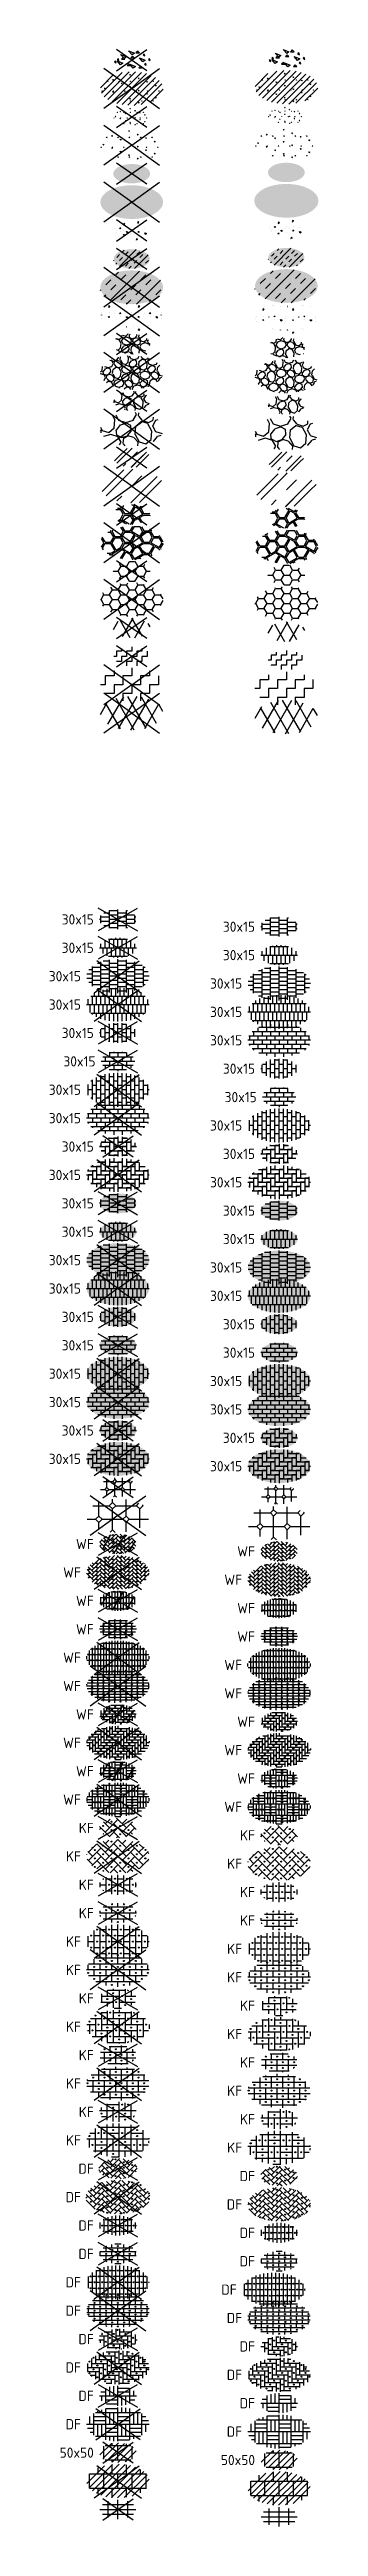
# Model space of a CAD drawing. Header units: metres. Extents: x -1103 to -1052, y 1073 to 2172.
# Drawn here: x -1099.4 to -1052, y 1735.6 to 2171.8 of the extents above; entities that cross this region are included whole.
import ezdxf
from ezdxf.enums import TextEntityAlignment as Align

# ---------------------------------------------------------------- set-up
doc = ezdxf.new("R2010")
doc.units = ezdxf.units.M
doc.styles.add('NLCS-ISO', font='NLCS-ISO.ttf')

# ---------------------------------------------------------------- blocks, each defined once
blk = doc.blocks.new('SVH-ROOSTER_KL-SO')
for p, q in [((-2.74, 0.86), (2.74, 0.86)), ((-1.73, 0), (-1.73, 1.44)), ((0, 0), (0, 1.71)), ((1.73, 0), (1.73, 1.44)), ((-3.18, 0), (3.18, 0)), ((-2.74, -0.86), (2.74, -0.86)), ((-1.73, -1.44), (-1.73, 0)), ((0, -1.71), (0, 0)), ((1.73, -1.44), (1.73, 0))]:
    blk.add_line(p, q)
at = {"style": 'NLCS-ISO'}
blk.add_attdef('FORMAAT', text='', height=1.8, dxfattribs=at).set_placement((-4.25, 0), align=Align.MIDDLE_RIGHT)
blk.add_attdef('KLEUR', text='', height=1.8, dxfattribs=at).set_placement((4.25, 0), align=Align.MIDDLE_LEFT)
at = {"style": 'NLCS-ISO', "flags": 1}
blk.add_attdef('FUNCTIE', text='', height=1.8, dxfattribs=at).set_placement((0, -2.75), align=Align.TOP_CENTER)
blk = doc.blocks.new('SVH-RUBBERTEGEL_500X500_HALFST-SO')
for p, q in [((-5.47, -0.43), (-2.34, 2.69)), ((-5.08, -1.17), (-0.98, 2.93)), ((-5.01, 1.25), (5.01, 1.25)), ((-5, -1.25), (-5, 1.25)), ((-4.5, -1.73), (0.2, 2.97)), ((-3.8, -2.16), (1.25, 2.9)), ((-3.5, 1.25), (-3.5, 2.3)), ((-3.01, -2.5), (2.21, 2.73)), ((-2.5, -1.25), (-2.5, 1.25)), ((-2.13, -2.75), (3.09, 2.47)), ((-1.16, -2.91), (3.87, 2.12)), ((-1, 1.25), (-1, 2.93)), ((-0.09, -2.97), (4.56, 1.68)), ((0, -1.25), (0, 1.25)), ((1.1, -2.92), (5.13, 1.11)), ((1.5, 1.25), (1.5, 2.86)), ((2.49, -2.66), (5.49, 0.34)), ((2.5, -1.25), (2.5, 1.25)), ((4, 1.25), (4, 2.05)), ((5, -1.25), (5, 1.25)), ((-5.01, -1.25), (5.01, -1.25)), ((-3.5, -2.3), (-3.5, -1.25)), ((-1, -2.93), (-1, -1.25)), ((1.5, -2.86), (1.5, -1.25)), ((4, -2.05), (4, -1.25))]:
    blk.add_line(p, q)
at = {"style": 'NLCS-ISO'}
blk.add_attdef('FORMAAT', text='', height=1.8, dxfattribs=at).set_placement((-6.53, 0), align=Align.MIDDLE_RIGHT)
blk.add_attdef('KLEUR', text='', height=1.8, dxfattribs=at).set_placement((6.53, 0), align=Align.MIDDLE_LEFT)
at = {"style": 'NLCS-ISO', "flags": 1}
blk.add_attdef('FUNCTIE', text='', height=1.8, dxfattribs=at).set_placement((0, -3.98), align=Align.TOP_CENTER)
blk = doc.blocks.new('SVH-RUBBERTEGEL_500X500_HALFST_KL-SO')
for p, q in [((-3.17, -0.39), (-1.13, 1.64)), ((-2.65, -1.01), (0.11, 1.75)), ((-2.5, -1.12), (-2.5, 1.12)), ((-2.27, 1.25), (2.27, 1.25)), ((-1.92, -1.41), (1.13, 1.64)), ((-1.04, -1.66), (2, 1.38)), ((-1, 1.25), (-1, 1.66)), ((0, -1.25), (0, 1.25)), ((0, -1.75), (2.71, 0.96)), ((1.27, -1.61), (3.2, 0.31)), ((1.5, 1.25), (1.5, 1.55)), ((2.5, -1.12), (2.5, 1.12)), ((-2.27, -1.25), (2.27, -1.25)), ((-1, -1.66), (-1, -1.25)), ((1.5, -1.55), (1.5, -1.25))]:
    blk.add_line(p, q)
at = {"style": 'NLCS-ISO'}
blk.add_attdef('FORMAAT', text='', height=1.8, dxfattribs=at).set_placement((-4.25, 0), align=Align.MIDDLE_RIGHT)
blk.add_attdef('KLEUR', text='', height=1.8, dxfattribs=at).set_placement((4.25, 0), align=Align.MIDDLE_LEFT)
at = {"style": 'NLCS-ISO', "flags": 1}
blk.add_attdef('FUNCTIE', text='', height=1.8, dxfattribs=at).set_placement((0, -2.75), align=Align.TOP_CENTER)
blk = doc.blocks.new('SVH-SBS_DIKFORMAAT_BLOK-SO')
for p, q in [((-5.52, 0), (-4.22, 0)), ((-4.93, 0), (-4.93, 1.35)), ((-4.22, 0), (-4.22, 1.92)), ((-4.22, 1.38), (-2.11, 1.38)), ((-4.22, 0.69), (-2.11, 0.69)), ((-4.22, 0), (0, 0)), ((-4.22, -1.92), (-4.22, 0)), ((-3.97, 2.07), (0, 2.07)), ((-3.52, 2.07), (-3.52, 2.29)), ((-3.52, -2.07), (-3.52, 0)), ((-2.81, 2.07), (-2.81, 2.56)), ((-2.81, -2.07), (-2.81, 0)), ((-2.11, 0), (-2.11, 2.75)), ((-2.11, -2.75), (-2.11, 0)), ((-2.06, 2.76), (0, 2.76)), ((-1.41, 0), (-1.41, 2.07)), ((-0.7, 0), (-0.7, 2.07)), ((0, 0), (0, 2.97)), ((0, 2.07), (3.97, 2.07)), ((0, 1.38), (2.11, 1.38)), ((0, 0.69), (2.11, 0.69)), ((0, 0), (4.22, 0)), ((0, -2.98), (0, 0)), ((0.7, 2.07), (0.7, 2.95)), ((0.7, -2.07), (0.7, 0)), ((1.41, 2.07), (1.41, 2.88)), ((1.41, -2.07), (1.41, 0)), ((2.11, 0), (2.11, 2.75)), ((2.11, -2.75), (2.11, 0)), ((2.81, 0), (2.81, 2.07)), ((3.52, 0), (3.52, 2.07)), ((4.22, 0), (4.22, 1.92)), ((4.22, 1.38), (4.89, 1.38)), ((4.22, 0.69), (5.37, 0.69)), ((4.22, 0), (5.52, 0)), ((4.22, -1.92), (4.22, 0)), ((4.92, -1.35), (4.92, 0)), ((-5.37, -0.69), (-4.22, -0.69)), ((-4.89, -1.38), (-4.22, -1.38)), ((-3.97, -2.07), (0, -2.07)), ((-2.11, -0.69), (0, -0.69)), ((-2.11, -1.38), (0, -1.38)), ((-1.41, -2.88), (-1.41, -2.07)), ((-0.7, -2.95), (-0.7, -2.07)), ((0, -2.07), (3.97, -2.07)), ((0, -2.76), (2.06, -2.76)), ((2.11, -0.69), (4.22, -0.69)), ((2.11, -1.38), (4.22, -1.38)), ((2.81, -2.56), (2.81, -2.07)), ((3.52, -2.29), (3.52, -2.07))]:
    blk.add_line(p, q)
at = {"style": 'NLCS-ISO'}
blk.add_attdef('FORMAAT', text='', height=1.8, dxfattribs=at).set_placement((-6.53, 0), align=Align.MIDDLE_RIGHT)
blk.add_attdef('KLEUR', text='', height=1.8, dxfattribs=at).set_placement((6.53, 0), align=Align.MIDDLE_LEFT)
at = {"style": 'NLCS-ISO', "flags": 1}
blk.add_attdef('FUNCTIE', text='', height=1.8, dxfattribs=at).set_placement((0, -3.98), align=Align.TOP_CENTER)
blk = doc.blocks.new('SVH-SBS_DIKFORMAAT_BLOK_KL-SO')
for p, q in [((-3.25, 0), (0, 0)), ((-2.99, 0.69), (-2.11, 0.69)), ((-2.81, -0.88), (-2.81, 0)), ((-2.11, 0), (-2.11, 1.33)), ((-2.11, -1.33), (-2.11, 0)), ((-1.41, 0), (-1.41, 1.58)), ((-0.7, 0), (-0.7, 1.71)), ((0, 0), (0, 1.75)), ((0, 1.38), (2, 1.38)), ((0, 0.69), (2.11, 0.69)), ((0, 0), (3.25, 0)), ((0, -1.75), (0, 0)), ((0.7, -1.71), (0.7, 0)), ((1.41, -1.58), (1.41, 0)), ((2.11, 0), (2.11, 1.33)), ((2.11, -1.33), (2.11, 0)), ((2.81, 0), (2.81, 0.88)), ((-2.11, -0.69), (0, -0.69)), ((-2, -1.38), (0, -1.38)), ((2.11, -0.69), (2.99, -0.69))]:
    blk.add_line(p, q)
at = {"style": 'NLCS-ISO'}
blk.add_attdef('FORMAAT', text='', height=1.8, dxfattribs=at).set_placement((-4.25, 0), align=Align.MIDDLE_RIGHT)
blk.add_attdef('KLEUR', text='', height=1.8, dxfattribs=at).set_placement((4.25, 0), align=Align.MIDDLE_LEFT)
at = {"style": 'NLCS-ISO', "flags": 1}
blk.add_attdef('FUNCTIE', text='', height=1.8, dxfattribs=at).set_placement((0, -2.75), align=Align.TOP_CENTER)
blk = doc.blocks.new('SVH-SBS_DIKFORMAAT_ELLEBOOG-SO')
for p, q in [((-5.36, 0.72), (-5.36, -0.69)), ((-4.67, 1.59), (-4.67, 0)), ((-4.67, 0.69), (-1.91, 0.69)), ((-3.98, 2.06), (-3.98, 0.69)), ((-3.98, 1.38), (-1.22, 1.38)), ((-3.29, 2.39), (-3.29, 1.38)), ((-3.29, 2.07), (-0.53, 2.07)), ((-2.6, 2.63), (-2.6, 2.07)), ((-2.6, 0.69), (-2.6, -2.07)), ((-2.06, 2.76), (0.16, 2.76)), ((-1.91, 2.79), (-1.91, 2.76)), ((-1.91, 1.38), (-1.91, -1.38)), ((-1.22, 2.07), (-1.22, -0.69)), ((-0.53, 2.76), (-0.53, 0)), ((-0.53, 0.69), (2.23, 0.69)), ((0.16, 2.97), (0.16, 0.69)), ((0.16, 1.38), (2.92, 1.38)), ((0.85, 2.94), (0.85, 1.38)), ((0.85, 2.07), (3.61, 2.07)), ((1.54, 2.86), (1.54, 2.07)), ((1.54, 2.76), (2.06, 2.76)), ((1.54, 0.69), (1.54, -2.07)), ((2.23, 1.38), (2.23, -1.38)), ((2.92, 2.07), (2.92, -0.69)), ((3.61, 2.25), (3.61, 0)), ((3.61, 0.69), (5.37, 0.69)), ((4.3, 1.87), (4.3, 0.69)), ((4.3, 1.38), (4.89, 1.38)), ((-5.37, -0.69), (-3.29, -0.69)), ((-5.36, 0), (-2.6, 0)), ((-4.89, -1.38), (-3.98, -1.38)), ((-4.67, -1.38), (-4.67, -1.59)), ((-3.98, -0.69), (-3.98, -2.06)), ((-3.29, 0), (-3.29, -2.39)), ((-3.29, -2.07), (-0.53, -2.07)), ((-2.6, -1.38), (0.16, -1.38)), ((-2.06, -2.76), (-1.22, -2.76)), ((-1.91, -0.69), (0.85, -0.69)), ((-1.22, 0), (1.54, 0)), ((-1.22, -2.07), (-1.22, -2.9)), ((-0.53, -1.38), (-0.53, -2.96)), ((0.16, -0.69), (0.16, -2.97)), ((0.16, -2.76), (2.06, -2.76)), ((0.85, 0), (0.85, -2.76)), ((0.85, -2.07), (3.61, -2.07)), ((1.54, -1.38), (4.3, -1.38)), ((2.23, -0.69), (4.99, -0.69)), ((2.92, 0), (5.53, 0)), ((2.92, -2.07), (2.92, -2.53)), ((3.61, -1.38), (3.61, -2.25)), ((4.3, -0.69), (4.3, -1.87)), ((4.99, 0), (4.99, -1.28))]:
    blk.add_line(p, q)
for centre in [(-5.01, 1.03), (-4.32, 1.72), (-3.63, 0.34), (-2.94, 1.03), (-2.25, 1.72), (-1.56, 2.41), (-1.56, 0.34), (-0.87, 1.03), (-0.18, 1.72), (0.51, 2.41), (0.51, 0.34), (1.2, 1.03), (1.89, 1.72), (2.58, 2.41), (2.58, 0.34), (3.27, 1.03), (3.96, 1.72), (4.65, 1.03), (4.65, 0.34), (-5.01, -1.04), (-4.32, -0.35), (-3.63, -1.73), (-2.94, -1.04), (-2.25, -0.35), (-2.25, -2.42), (-1.56, -1.73), (-0.87, -1.04), (-0.18, -0.35), (-0.18, -2.42), (0.51, -1.73), (1.2, -1.04), (1.89, -0.35), (1.89, -2.42), (2.58, -1.73), (3.27, -1.04), (3.96, -0.35), (5.34, -0.35)]:
    blk.add_circle(centre, 0.0881)
at = {"style": 'NLCS-ISO'}
blk.add_attdef('FORMAAT', text='', height=1.8, dxfattribs=at).set_placement((-6.53, 0), align=Align.MIDDLE_RIGHT)
blk.add_attdef('KLEUR', text='', height=1.8, dxfattribs=at).set_placement((6.53, 0), align=Align.MIDDLE_LEFT)
at = {"style": 'NLCS-ISO', "flags": 1}
blk.add_attdef('FUNCTIE', text='', height=1.8, dxfattribs=at).set_placement((0, -3.98), align=Align.TOP_CENTER)
blk = doc.blocks.new('SVH-SBS_DIKFORMAAT_ELLEBOOG_KL-SO')
for p, q in [((-2.99, 0.69), (-1.92, 0.69)), ((-2.61, 0.69), (-2.61, -1.04)), ((-2, 1.38), (-1.23, 1.38)), ((-1.92, 1.38), (-1.92, -1.38)), ((-1.23, 1.62), (-1.23, -0.69)), ((-0.54, 1.73), (-0.54, 0)), ((-0.54, 0.69), (2.22, 0.69)), ((0.15, 1.75), (0.15, 0.69)), ((0.15, 1.38), (2, 1.38)), ((0.84, 1.69), (0.84, 1.38)), ((1.53, 0.69), (1.53, -1.54)), ((2.22, 1.28), (2.22, -1.28)), ((2.91, 0.78), (2.91, -0.69)), ((-3.25, 0), (-2.61, 0)), ((-2, -1.38), (0.15, -1.38)), ((-1.92, -0.69), (0.84, -0.69)), ((-1.23, 0), (1.53, 0)), ((-0.54, -1.38), (-0.54, -1.73)), ((0.15, -0.69), (0.15, -1.75)), ((0.84, 0), (0.84, -1.69)), ((1.53, -1.38), (2, -1.38)), ((2.22, -0.69), (2.99, -0.69)), ((2.91, 0), (3.25, 0))]:
    blk.add_line(p, q)
for centre in [(-1.57, 0.34), (-0.88, 1.03), (0.5, 0.34), (1.19, 1.03), (2.57, 0.34), (-2.26, -0.35), (-0.88, -1.04), (-0.19, -0.35), (1.19, -1.04), (1.88, -0.35)]:
    blk.add_circle(centre, 0.0881)
for centre, start, end in [((-0.19, 1.72), 167.876, 15.8169), ((0.5, -1.73), 2.3035, 187.223)]:
    blk.add_arc(centre, 0.0881, start, end)
at = {"style": 'NLCS-ISO'}
blk.add_attdef('FORMAAT', text='', height=1.8, dxfattribs=at).set_placement((-4.25, 0), align=Align.MIDDLE_RIGHT)
blk.add_attdef('KLEUR', text='', height=1.8, dxfattribs=at).set_placement((4.25, 0), align=Align.MIDDLE_LEFT)
at = {"style": 'NLCS-ISO', "flags": 1}
blk.add_attdef('FUNCTIE', text='', height=1.8, dxfattribs=at).set_placement((0, -2.75), align=Align.TOP_CENTER)
blk = doc.blocks.new('SVH-SBS_DIKFORMAAT_HALFST-SO')
for p, q in [((5.49, 0.34), (-5.49, 0.34)), ((-5.2, -0.35), (-5.2, 0.34)), ((5.18, 1.03), (-5.18, 1.03)), ((4.5, 1.72), (-4.5, 1.72)), ((-4.17, 1.72), (-4.17, 1.95)), ((-4.17, 0.34), (-4.17, 1.03)), ((3.23, 2.41), (-3.23, 2.41)), ((-3.13, 2.41), (-3.13, 2.45)), ((-3.13, 1.03), (-3.13, 1.72)), ((-3.13, -0.35), (-3.13, 0.34)), ((-2.1, 1.72), (-2.1, 2.41)), ((-2.1, 0.34), (-2.1, 1.03)), ((-1.06, 2.41), (-1.06, 2.92)), ((-1.06, 1.03), (-1.06, 1.72)), ((-1.06, -0.35), (-1.06, 0.34)), ((-0.03, 1.72), (-0.03, 2.41)), ((-0.03, 0.34), (-0.03, 1.03)), ((1.01, 2.41), (1.01, 2.93)), ((1.01, 1.03), (1.01, 1.72)), ((1.01, -0.35), (1.01, 0.34)), ((2.04, 1.72), (2.04, 2.41)), ((2.04, 0.34), (2.04, 1.03)), ((3.08, 2.41), (3.08, 2.47)), ((3.08, 1.03), (3.08, 1.72)), ((3.08, -0.35), (3.08, 0.34)), ((4.11, 1.72), (4.11, 1.99)), ((4.11, 0.34), (4.11, 1.03)), ((5.15, 1.03), (5.15, 1.08)), ((5.15, -0.35), (5.15, 0.34)), ((5.49, -0.35), (-5.49, -0.35)), ((5.18, -1.04), (-5.18, -1.04)), ((4.5, -1.73), (-4.5, -1.73)), ((-4.17, -1.04), (-4.17, -0.35)), ((-4.17, -1.95), (-4.17, -1.73)), ((3.23, -2.42), (-3.23, -2.42)), ((-3.13, -1.73), (-3.13, -1.04)), ((-3.13, -2.45), (-3.13, -2.42)), ((-2.1, -1.04), (-2.1, -0.35)), ((-2.1, -2.42), (-2.1, -1.73)), ((-1.06, -1.73), (-1.06, -1.04)), ((-1.06, -2.92), (-1.06, -2.42)), ((-0.03, -1.04), (-0.03, -0.35)), ((-0.03, -2.42), (-0.03, -1.73)), ((1.01, -1.73), (1.01, -1.04)), ((1.01, -2.93), (1.01, -2.42)), ((2.04, -1.04), (2.04, -0.35)), ((2.04, -2.42), (2.04, -1.73)), ((3.08, -1.73), (3.08, -1.04)), ((3.08, -2.47), (3.08, -2.42)), ((4.11, -1.04), (4.11, -0.35)), ((4.11, -1.99), (4.11, -1.73)), ((5.15, -1.08), (5.15, -1.04))]:
    blk.add_line(p, q)
for centre in [(-5.18, 0.69), (-4.14, 1.38), (-4.14, 0), (-3.11, 2.07), (-3.11, 0.69), (-2.07, 1.38), (-2.07, 0), (-1.04, 2.07), (-1.04, 0.69), (0, 2.76), (0, 1.38), (0, 0), (1.03, 2.07), (1.03, 0.69), (2.07, 1.38), (2.07, 0), (3.1, 2.07), (3.1, 0.69), (4.14, 1.38), (4.14, 0), (5.17, 0.69), (-5.18, -0.69), (-4.14, -1.38), (-3.11, -0.69), (-3.11, -2.07), (-2.07, -1.38), (-1.04, -0.69), (-1.04, -2.07), (0, -1.38), (0, -2.76), (1.09, -0.69), (1.09, -2.07), (2.07, -1.38), (3.1, -0.69), (3.1, -2.07), (4.14, -1.38), (5.17, -0.69)]:
    blk.add_circle(centre, 0.0881)
for centre, start, end in [((-2.07, 2.76), 193.6381, 10.9111), ((2.07, 2.76), 169.0889, 346.3619), ((-2.07, -2.76), 349.0889, 166.3619), ((2.07, -2.76), 13.6381, 190.9111)]:
    blk.add_arc(centre, 0.0881, start, end)
at = {"style": 'NLCS-ISO'}
blk.add_attdef('FORMAAT', text='', height=1.8, dxfattribs=at).set_placement((-6.53, 0), align=Align.MIDDLE_RIGHT)
blk.add_attdef('KLEUR', text='', height=1.8, dxfattribs=at).set_placement((6.53, 0), align=Align.MIDDLE_LEFT)
at = {"style": 'NLCS-ISO', "flags": 1}
blk.add_attdef('FUNCTIE', text='', height=1.8, dxfattribs=at).set_placement((0, -3.98), align=Align.TOP_CENTER)
blk = doc.blocks.new('SVH-SBS_DIKFORMAAT_HALFST_01-SO')
for p, q in [((-5.18, -1.04), (-5.18, 1.04)), ((-5.18, 0.03), (-4.49, 0.03)), ((-4.49, -1.74), (-4.49, 1.74)), ((-4.49, 1.06), (-3.8, 1.06)), ((-3.8, -2.16), (-3.8, 2.16)), ((-3.8, 2.1), (-3.11, 2.1)), ((-3.8, 0.03), (-3.11, 0.03)), ((-3.11, -2.46), (-3.11, 2.46)), ((-3.11, 1.06), (-2.42, 1.06)), ((-2.42, -2.68), (-2.42, 2.68)), ((-2.42, 2.1), (-1.73, 2.1)), ((-2.42, 0.03), (-1.73, 0.03)), ((-1.73, -2.83), (-1.73, 2.83)), ((-1.73, 1.06), (-1.04, 1.06)), ((-1.04, -2.92), (-1.04, 2.92)), ((-1.04, 2.1), (-0.35, 2.1)), ((-1.04, 0.03), (-0.35, 0.03)), ((-0.35, -2.97), (-0.35, 2.97)), ((-0.35, 1.06), (0.34, 1.06)), ((0.34, -2.97), (0.34, 2.97)), ((0.34, 2.1), (1.03, 2.1)), ((0.34, 0.03), (1.03, 0.03)), ((1.03, -2.92), (1.03, 2.92)), ((1.03, 1.06), (1.72, 1.06)), ((1.72, -2.83), (1.72, 2.83)), ((1.72, 2.1), (2.41, 2.1)), ((1.72, 0.03), (2.41, 0.03)), ((2.41, -2.68), (2.41, 2.68)), ((2.41, 1.06), (3.1, 1.06)), ((3.1, -2.46), (3.1, 2.46)), ((3.1, 2.1), (3.79, 2.1)), ((3.1, 0.03), (3.79, 0.03)), ((3.79, -2.16), (3.79, 2.16)), ((3.79, 1.06), (4.48, 1.06)), ((4.48, -1.74), (4.48, 1.74)), ((4.48, 0.03), (5.17, 0.03)), ((5.17, -1.04), (5.17, 1.04)), ((-5.2, -1.01), (-5.18, -1.01)), ((-4.49, -1.01), (-3.8, -1.01)), ((-3.8, -2.04), (-3.11, -2.04)), ((-3.11, -1.01), (-2.42, -1.01)), ((-2.42, -2.04), (-1.73, -2.04)), ((-1.73, -1.01), (-1.04, -1.01)), ((-1.04, -2.04), (-0.35, -2.04)), ((-0.35, -1.01), (0.34, -1.01)), ((0.34, -2.04), (1.03, -2.04)), ((1.03, -1.01), (1.72, -1.01)), ((1.72, -2.04), (2.41, -2.04)), ((2.41, -1.01), (3.1, -1.01)), ((3.1, -2.04), (3.79, -2.04)), ((3.79, -1.01), (4.48, -1.01)), ((5.17, -1.01), (5.2, -1.01))]:
    blk.add_line(p, q)
for centre in [(-4.83, 1.03), (-4.14, 0), (-3.45, 1.03), (-2.76, 2.07), (-2.76, 0), (-2.07, 1.03), (-1.38, 2.07), (-1.38, 0), (-0.69, 1.03), (0, 2.07), (0, 0), (0.69, 1.03), (1.38, 2.07), (1.38, 0), (2.07, 1.03), (2.76, 2.07), (2.76, 0), (3.45, 1.03), (4.14, 0), (4.83, 1.03), (-4.83, -1.04), (-3.45, -1.09), (-2.76, -2.07), (-2.07, -1.09), (-1.38, -2.07), (-0.69, -1.09), (0, -2.07), (0.69, -1.04), (1.38, -2.07), (2.07, -1.04), (2.76, -2.07), (3.45, -1.04), (4.83, -1.04)]:
    blk.add_circle(centre, 0.0881)
blk.add_arc((5.52, 0), 0.0881, 88.3242, 271.6758)
at = {"style": 'NLCS-ISO'}
blk.add_attdef('FORMAAT', text='', height=1.8, dxfattribs=at).set_placement((-6.53, 0), align=Align.MIDDLE_RIGHT)
blk.add_attdef('KLEUR', text='', height=1.8, dxfattribs=at).set_placement((6.53, 0), align=Align.MIDDLE_LEFT)
at = {"style": 'NLCS-ISO', "flags": 1}
blk.add_attdef('FUNCTIE', text='', height=1.8, dxfattribs=at).set_placement((0, -3.98), align=Align.TOP_CENTER)
blk = doc.blocks.new('SVH-SBS_DIKFORMAAT_HALFST_KL-SO')
for p, q in [((3.19, 0.34), (-3.19, 0.34)), ((-3.13, -0.35), (-3.13, 0.34)), ((2.62, 1.03), (-2.62, 1.03)), ((-2.1, 0.34), (-2.1, 1.03)), ((-1.06, 1.03), (-1.06, 1.65)), ((-1.06, -0.35), (-1.06, 0.34)), ((0.55, 1.72), (-0.55, 1.72)), ((-0.03, 1.72), (-0.03, 1.75)), ((-0.03, 0.34), (-0.03, 1.03)), ((1.01, 1.03), (1.01, 1.66)), ((1.01, -0.35), (1.01, 0.34)), ((2.04, 0.34), (2.04, 1.03)), ((3.08, -0.35), (3.08, 0.34)), ((3.19, -0.35), (-3.19, -0.35)), ((2.62, -1.04), (-2.62, -1.04)), ((-2.1, -1.04), (-2.1, -0.35)), ((-1.06, -1.65), (-1.06, -1.04)), ((0.55, -1.73), (-0.55, -1.73)), ((-0.03, -1.04), (-0.03, -0.35)), ((-0.03, -1.75), (-0.03, -1.73)), ((1.01, -1.66), (1.01, -1.04)), ((2.04, -1.04), (2.04, -0.35))]:
    blk.add_line(p, q)
for centre in [(-2.07, 0), (-1.04, 0.69), (0, 1.38), (0, 0), (1.03, 0.69), (2.07, 0), (-1.04, -0.69), (0, -1.38), (1.09, -0.69)]:
    blk.add_circle(centre, 0.0881)
for centre, start, end in [((-2.07, 1.38), 223.1321, 4.4599), ((2.07, 1.38), 175.5401, 316.8679), ((-2.07, -1.38), 355.5401, 136.8679), ((2.07, -1.38), 43.1321, 184.4599)]:
    blk.add_arc(centre, 0.0881, start, end)
at = {"style": 'NLCS-ISO'}
blk.add_attdef('FORMAAT', text='', height=1.8, dxfattribs=at).set_placement((-4.25, 0), align=Align.MIDDLE_RIGHT)
blk.add_attdef('KLEUR', text='', height=1.8, dxfattribs=at).set_placement((4.25, 0), align=Align.MIDDLE_LEFT)
at = {"style": 'NLCS-ISO', "flags": 1}
blk.add_attdef('FUNCTIE', text='', height=1.8, dxfattribs=at).set_placement((0, -2.75), align=Align.TOP_CENTER)
blk = doc.blocks.new('SVH-SBS_DIKFORMAAT_HALFST_KL_01-SO')
for p, q in [((-3.25, 0.03), (-3.11, 0.03)), ((-3.11, -0.52), (-3.11, 0.52)), ((-2.58, 1.06), (-2.42, 1.06)), ((-2.42, -1.17), (-2.42, 1.17)), ((-2.42, 0.03), (-1.73, 0.03)), ((-1.73, -1.48), (-1.73, 1.48)), ((-1.73, 1.06), (-1.04, 1.06)), ((-1.04, -1.66), (-1.04, 1.66)), ((-1.04, 0.03), (-0.35, 0.03)), ((-0.35, -1.74), (-0.35, 1.74)), ((-0.35, 1.06), (0.34, 1.06)), ((0.34, -1.74), (0.34, 1.74)), ((0.34, 0.03), (1.03, 0.03)), ((1.03, -1.66), (1.03, 1.66)), ((1.03, 1.06), (1.72, 1.06)), ((1.72, -1.48), (1.72, 1.48)), ((1.72, 0.03), (2.41, 0.03)), ((2.41, -1.17), (2.41, 1.17)), ((2.41, 1.06), (2.58, 1.06)), ((3.1, -0.52), (3.1, 0.52)), ((3.1, 0.03), (3.25, 0.03)), ((-2.66, -1.01), (-2.42, -1.01)), ((-1.73, -1.01), (-1.04, -1.01)), ((-0.35, -1.01), (0.34, -1.01)), ((1.03, -1.01), (1.72, -1.01)), ((2.41, -1.01), (2.66, -1.01))]:
    blk.add_line(p, q)
for centre in [(-2.76, 0), (-2.07, 1.03), (-1.38, 0), (-0.69, 1.03), (0, 0), (0.69, 1.03), (1.38, 0), (2.07, 1.03), (2.76, 0), (-2.07, -1.09), (-0.69, -1.09), (0.69, -1.04), (2.07, -1.04)]:
    blk.add_circle(centre, 0.0881)
at = {"style": 'NLCS-ISO'}
blk.add_attdef('FORMAAT', text='', height=1.8, dxfattribs=at).set_placement((-4.25, 0), align=Align.MIDDLE_RIGHT)
blk.add_attdef('KLEUR', text='', height=1.8, dxfattribs=at).set_placement((4.25, 0), align=Align.MIDDLE_LEFT)
at = {"style": 'NLCS-ISO', "flags": 1}
blk.add_attdef('FUNCTIE', text='', height=1.8, dxfattribs=at).set_placement((0, -2.75), align=Align.TOP_CENTER)
blk = doc.blocks.new('SVH-SBS_DIKFORMAAT_KEPER-SO')
for p, q in [((-5.52, -0.07), (-5.29, 0.16)), ((-5.48, 0.36), (-3.83, -1.3)), ((-5.18, 1.03), (-3.83, -0.32)), ((-4.72, 1.55), (-3.83, 0.65)), ((-4.31, 1.14), (-2.93, 2.52)), ((-4.31, 0.16), (-2.36, 2.12)), ((-4.31, -0.81), (-2.36, 1.14)), ((-4.31, -1.79), (-2.36, 0.16)), ((-4.16, 1.96), (-3.83, 1.63)), ((-2.85, 1.63), (-0.9, -0.32)), ((-2.85, 0.65), (-0.9, -1.3)), ((-2.81, 2.56), (-0.9, 0.65)), ((-2.04, 2.77), (-0.9, 1.63)), ((-1.39, 1.14), (0.44, 2.97)), ((-1.39, 2.12), (-0.54, 2.96)), ((-1.39, 0.16), (0.56, 2.12)), ((-1.39, -0.81), (0.56, 1.14)), ((-1.39, -1.79), (0.56, 0.16)), ((-1.2, 2.9), (-0.9, 2.6)), ((0.08, 2.6), (2.03, 0.65)), ((0.08, 1.63), (2.03, -0.32)), ((0.08, 0.65), (2.03, -1.3)), ((0.71, 2.95), (2.03, 1.63)), ((1.54, 2.12), (2.16, 2.74)), ((1.54, 1.14), (2.92, 2.52)), ((1.54, 0.16), (3.49, 2.12)), ((1.54, -0.81), (3.49, 1.14)), ((1.54, -1.79), (3.49, 0.16)), ((1.82, 2.81), (2.03, 2.6)), ((3, 1.63), (4.96, -0.32)), ((3, 0.65), (4.96, -1.3)), ((3.17, 2.44), (4.96, 0.65)), ((4.47, 1.14), (4.8, 1.47)), ((4.47, 0.16), (5.24, 0.94)), ((4.47, -0.81), (5.51, 0.23)), ((-5.34, -0.76), (-4.12, -1.98)), ((-5.31, -0.83), (-5.29, -0.81)), ((-3.74, -2.19), (-2.36, -0.81)), ((-3.06, -2.48), (-2.36, -1.79)), ((-2.85, -0.32), (-0.9, -2.27)), ((-2.85, -1.3), (-1.25, -2.9)), ((-2.85, -2.27), (-2.46, -2.66)), ((-1.39, -2.76), (0.56, -0.81)), ((-0.61, -2.96), (0.56, -1.79)), ((0.08, -0.32), (2.03, -2.27)), ((0.08, -1.3), (1.62, -2.84)), ((0.08, -2.27), (0.75, -2.95)), ((0.36, -2.97), (0.56, -2.76)), ((1.54, -2.76), (3.49, -0.81)), ((2.68, -2.6), (3.49, -1.79)), ((3, -0.32), (4.45, -1.77)), ((3, -1.3), (3.84, -2.14)), ((3, -2.27), (3.17, -2.44)), ((4.64, -1.62), (5.06, -1.19))]:
    blk.add_line(p, q)
for centre in [(-4.8, 1.14), (-4.8, 0.16), (-3.34, 1.63), (-3.34, 0.65), (-1.87, 2.12), (-1.87, 1.14), (-1.87, 0.16), (-0.41, 2.6), (-0.41, 1.63), (-0.41, 0.65), (1.05, 2.12), (1.05, 2.12), (1.05, 1.14), (1.05, 1.14), (1.05, 0.16), (2.52, 1.63), (2.52, 0.65), (3.98, 1.14), (3.98, 0.16), (-4.8, -0.81), (-3.34, -0.32), (-3.34, -1.3), (-3.34, -2.27), (-1.87, -0.81), (-1.87, -1.79), (-0.41, -0.32), (-0.41, -1.3), (-0.41, -2.27), (1.05, -0.81), (1.05, -1.79), (1.05, -2.76), (2.52, -0.32), (2.52, -1.3), (2.52, -2.27), (3.98, -0.81), (3.98, -1.79)]:
    blk.add_circle(centre, 0.0881)
for centre, start, end in [((2.52, 2.6), 135.9864, 13.0433), ((3.98, 2.12), 183.2602, 298.872), ((5.44, 0.65), 147.1678, 256.9384), ((-1.87, -2.76), 325.5548, 192.3693), ((3.49, -2.27), 5.4868, 222.1696), ((5.44, -0.32), 46.7286, 289.6844)]:
    blk.add_arc(centre, 0.0881, start, end)
at = {"style": 'NLCS-ISO'}
blk.add_attdef('FORMAAT', text='', height=1.8, dxfattribs=at).set_placement((-6.53, 0), align=Align.MIDDLE_RIGHT)
blk.add_attdef('KLEUR', text='', height=1.8, dxfattribs=at).set_placement((6.53, 0), align=Align.MIDDLE_LEFT)
at = {"style": 'NLCS-ISO', "flags": 1}
blk.add_attdef('FUNCTIE', text='', height=1.8, dxfattribs=at).set_placement((0, -3.98), align=Align.TOP_CENTER)
blk = doc.blocks.new('SVH-SBS_DIKFORMAAT_KEPER_KL-SO')
for p, q in [((-3.2, 0.3), (-2.36, 1.14)), ((-3.08, -0.55), (-2.36, 0.16)), ((-2.85, 0.65), (-0.9, -1.3)), ((-2.4, 1.18), (-0.9, -0.32)), ((-1.73, 1.48), (-0.9, 0.65)), ((-1.39, 0.16), (0.19, 1.75)), ((-1.39, 1.14), (-0.84, 1.69)), ((-1.39, -0.81), (0.56, 1.14)), ((-1.22, -1.62), (0.56, 0.16)), ((-0.94, 1.67), (-0.9, 1.63)), ((0.08, 1.63), (2.03, -0.32)), ((0.08, 0.65), (2.03, -1.3)), ((1.02, 1.66), (2.03, 0.65)), ((1.54, 1.14), (1.84, 1.44)), ((1.54, 0.16), (2.5, 1.12)), ((1.54, -0.81), (3.01, 0.66)), ((3, 0.65), (3.04, 0.61)), ((-2.85, -0.32), (-1.67, -1.5)), ((-2.6, -1.05), (-2.36, -0.81)), ((-0.36, -1.74), (0.56, -0.81)), ((0.08, -0.32), (1.35, -1.59)), ((0.08, -1.3), (0.51, -1.73)), ((1.91, -1.42), (3.25, -0.08)), ((3, -0.32), (3.14, -0.46))]:
    blk.add_line(p, q)
for centre in [(-1.87, 1.14), (-1.87, 0.16), (-0.41, 1.63), (-0.41, 0.65), (1.05, 1.14), (1.05, 1.14), (1.05, 0.16), (2.52, 0.65), (-1.87, -0.81), (-0.41, -0.32), (-0.41, -1.3), (1.05, -0.81), (2.52, -0.32)]:
    blk.add_circle(centre, 0.0881)
at = {"style": 'NLCS-ISO'}
blk.add_attdef('FORMAAT', text='', height=1.8, dxfattribs=at).set_placement((-4.25, 0), align=Align.MIDDLE_RIGHT)
blk.add_attdef('KLEUR', text='', height=1.8, dxfattribs=at).set_placement((4.25, 0), align=Align.MIDDLE_LEFT)
at = {"style": 'NLCS-ISO', "flags": 1}
blk.add_attdef('FUNCTIE', text='', height=1.8, dxfattribs=at).set_placement((0, -2.75), align=Align.TOP_CENTER)
blk = doc.blocks.new('SVH-SBS_KEIFORMAAT_BLOK-SO')
for p, q in [((-5.51, 0.24), (5.51, 0.24)), ((-5.02, -1.24), (-5.02, 0.24)), ((-4.98, 1.29), (-3.97, 1.29)), ((-3.97, -2.07), (-3.97, 2.07)), ((-3.42, 2.34), (3.42, 2.34)), ((-2.92, 0.24), (-2.92, 2.34)), ((-1.87, -2.8), (-1.87, 2.8)), ((-1.87, 1.29), (0.23, 1.29)), ((-0.82, 2.34), (-0.82, 2.94)), ((-0.82, -1.86), (-0.82, 0.24)), ((0.23, -2.97), (0.23, 2.97)), ((1.28, 0.24), (1.28, 2.34)), ((2.33, -2.7), (2.33, 2.7)), ((2.33, 1.29), (4.43, 1.29)), ((3.38, 2.34), (3.38, 2.35)), ((3.38, -1.86), (3.38, 0.24)), ((4.43, -1.78), (4.43, 1.78)), ((5.48, 0.24), (5.48, 0.39)), ((-4.31, -1.86), (4.31, -1.86)), ((-3.97, -0.81), (-1.87, -0.81)), ((-2.92, -2.53), (-2.92, -1.86)), ((-1.11, -2.91), (0.23, -2.91)), ((0.23, -0.81), (2.33, -0.81)), ((1.28, -2.89), (1.28, -1.86)), ((4.43, -0.81), (5.31, -0.81))]:
    blk.add_line(p, q)
for centre in [(-5.02, 0.76), (-3.45, 1.29), (-2.4, 1.28), (-0.82, 1.81), (-0.82, 0.76), (0.75, 1.29), (1.8, 1.28), (3.38, 1.81), (3.38, 0.76), (-4.5, -0.82), (-2.92, -0.29), (-2.92, -1.34), (-1.35, -0.81), (-0.82, -2.39), (-0.3, -0.82), (1.28, -0.29), (1.28, -1.34), (2.85, -0.81), (3.9, -0.82)]:
    blk.add_circle(centre, 0.0881)
blk.add_arc((5.48, -0.29), 0.0881, 68.5292, 270.6534)
at = {"style": 'NLCS-ISO'}
blk.add_attdef('FORMAAT', text='', height=1.8, dxfattribs=at).set_placement((-6.53, 0), align=Align.MIDDLE_RIGHT)
blk.add_attdef('KLEUR', text='', height=1.8, dxfattribs=at).set_placement((6.53, 0), align=Align.MIDDLE_LEFT)
at = {"style": 'NLCS-ISO', "flags": 1}
blk.add_attdef('FUNCTIE', text='', height=1.8, dxfattribs=at).set_placement((0, -3.98), align=Align.TOP_CENTER)
blk = doc.blocks.new('SVH-SBS_KEIFORMAAT_BLOK_KL-SO')
for p, q in [((-3.22, 0.24), (3.22, 0.24)), ((-2.92, 0.24), (-2.92, 0.77)), ((-1.87, -1.43), (-1.87, 1.43)), ((-1.87, 1.29), (0.23, 1.29)), ((-0.82, -1.69), (-0.82, 0.24)), ((0.23, -1.75), (0.23, 1.75)), ((1.28, 0.24), (1.28, 1.61)), ((2.33, -1.22), (2.33, 1.22)), ((-2.88, -0.81), (-1.87, -0.81)), ((0.23, -0.81), (2.33, -0.81))]:
    blk.add_line(p, q)
for centre in [(-0.82, 0.76), (0.75, 1.29), (1.8, 1.28), (-2.92, -0.29), (-1.35, -0.81), (-0.3, -0.82), (1.28, -0.29), (1.28, -1.34)]:
    blk.add_circle(centre, 0.0881)
blk.add_arc((2.85, -0.81), 0.0881, 36.0667, 234.3254)
at = {"style": 'NLCS-ISO'}
blk.add_attdef('FORMAAT', text='', height=1.8, dxfattribs=at).set_placement((-4.25, 0), align=Align.MIDDLE_RIGHT)
blk.add_attdef('KLEUR', text='', height=1.8, dxfattribs=at).set_placement((4.25, 0), align=Align.MIDDLE_LEFT)
at = {"style": 'NLCS-ISO', "flags": 1}
blk.add_attdef('FUNCTIE', text='', height=1.8, dxfattribs=at).set_placement((0, -2.75), align=Align.TOP_CENTER)
blk = doc.blocks.new('SVH-SBS_KEIFORMAAT_DUBBEL-SO')
for p, q in [((-5.43, 0.54), (5.43, 0.54)), ((-5.37, 0.54), (-5.37, 0.7)), ((-4.73, 1.54), (4.73, 1.54)), ((-4.37, -1.46), (-4.37, 0.54)), ((-3.37, 0.54), (-3.37, 2.36)), ((-2.89, 2.54), (2.89, 2.54)), ((-2.37, 2.54), (-2.37, 2.69)), ((-2.37, -1.46), (-2.37, 0.54)), ((-1.37, 0.54), (-1.37, 2.54)), ((-0.37, 2.54), (-0.37, 2.97)), ((-0.37, -1.46), (-0.37, 0.54)), ((0.63, 0.54), (0.63, 2.54)), ((1.63, 2.54), (1.63, 2.84)), ((1.63, -1.46), (1.63, 0.54)), ((2.63, 0.54), (2.63, 2.54)), ((3.63, -1.46), (3.63, 0.54)), ((4.63, 0.54), (4.63, 1.62)), ((-5.46, -0.46), (5.46, -0.46)), ((-4.81, -1.46), (4.81, -1.46)), ((-3.37, -2.36), (-3.37, -1.46)), ((-3.09, -2.46), (3.09, -2.46)), ((-1.37, -2.88), (-1.37, -1.46)), ((0.63, -2.96), (0.63, -1.46)), ((2.63, -2.62), (2.63, -1.46)), ((4.63, -1.62), (4.63, -1.46))]:
    blk.add_line(p, q)
for centre in [(-5.37, 0.04), (-4.37, 1.04), (-3.37, 0.04), (-2.37, 2.04), (-2.37, 1.04), (-1.37, 0.04), (-0.37, 2.04), (-0.37, 1.04), (0.63, 0.04), (1.63, 2.04), (1.63, 1.04), (2.63, 0.04), (3.63, 2.04), (3.63, 1.04), (4.63, 0.04), (-3.37, -0.96), (-2.37, -1.96), (-1.37, -0.96), (-0.37, -1.96), (0.63, -0.96), (1.63, -1.96), (2.63, -0.96), (3.63, -1.96), (4.63, -0.96)]:
    blk.add_circle(centre, 0.0881)
at = {"style": 'NLCS-ISO'}
blk.add_attdef('FORMAAT', text='', height=1.8, dxfattribs=at).set_placement((-6.53, 0), align=Align.MIDDLE_RIGHT)
blk.add_attdef('KLEUR', text='', height=1.8, dxfattribs=at).set_placement((6.53, 0), align=Align.MIDDLE_LEFT)
at = {"style": 'NLCS-ISO', "flags": 1}
blk.add_attdef('FUNCTIE', text='', height=1.8, dxfattribs=at).set_placement((0, -3.98), align=Align.TOP_CENTER)
blk = doc.blocks.new('SVH-SBS_KEIFORMAAT_DUBBEL_KL-SO')
for p, q in [((-3.09, 0.54), (3.09, 0.54)), ((-2.37, -1.2), (-2.37, 0.54)), ((-1.56, 1.54), (1.56, 1.54)), ((-1.37, 0.54), (-1.37, 1.59)), ((-0.37, -1.46), (-0.37, 0.54)), ((0.63, 0.54), (0.63, 1.72)), ((1.63, -1.46), (1.63, 0.54)), ((2.63, 0.54), (2.63, 1.03)), ((-3.13, -0.46), (3.13, -0.46)), ((-1.78, -1.46), (1.78, -1.46)), ((-1.37, -1.59), (-1.37, -1.46)), ((0.63, -1.72), (0.63, -1.46))]:
    blk.add_line(p, q)
for centre in [(-2.37, 1.04), (-1.37, 0.04), (-0.37, 1.04), (0.63, 0.04), (1.63, 1.04), (2.63, 0.04), (-1.37, -0.96), (0.63, -0.96)]:
    blk.add_circle(centre, 0.0881)
blk.add_arc((2.63, -0.96), 0.0881, 2.4222, 252.5871)
at = {"style": 'NLCS-ISO'}
blk.add_attdef('FORMAAT', text='', height=1.8, dxfattribs=at).set_placement((-4.25, 0), align=Align.MIDDLE_RIGHT)
blk.add_attdef('KLEUR', text='', height=1.8, dxfattribs=at).set_placement((4.25, 0), align=Align.MIDDLE_LEFT)
at = {"style": 'NLCS-ISO', "flags": 1}
blk.add_attdef('FUNCTIE', text='', height=1.8, dxfattribs=at).set_placement((0, -2.75), align=Align.TOP_CENTER)
blk = doc.blocks.new('SVH-SBS_KEIFORMAAT_ELLEBOOG-SO')
for p, q in [((-5.48, 0.39), (-3.97, 0.39)), ((-5.02, 0.39), (-5.02, -1.24)), ((-4.84, 1.44), (-2.92, 1.44)), ((-3.97, 1.44), (-3.97, -1.71)), ((-3.04, 2.49), (-1.87, 2.49)), ((-2.92, 2.49), (-2.92, -0.66)), ((-2.92, 0.39), (0.23, 0.39)), ((-1.87, 2.8), (-1.87, 0.39)), ((-1.87, 1.44), (1.28, 1.44)), ((-0.82, 2.94), (-0.82, 1.44)), ((-0.82, 2.49), (2.33, 2.49)), ((-0.82, 0.39), (-0.82, -2.76)), ((0.23, 2.97), (0.23, 2.49)), ((0.23, 1.44), (0.23, -1.71)), ((1.28, 2.49), (1.28, -0.66)), ((1.28, 0.39), (4.43, 0.39)), ((2.33, 2.7), (2.33, 0.39)), ((2.33, 1.44), (4.84, 1.44)), ((3.38, 2.35), (3.38, 1.44)), ((3.38, 0.39), (3.38, -2.35)), ((4.43, 1.44), (4.43, -1.71)), ((5.48, 0.39), (5.48, 0.39)), ((5.48, 0.39), (5.48, -0.39)), ((-5.39, -0.66), (-5.02, -0.66)), ((-4.52, -1.71), (-1.87, -1.71)), ((-3.97, -0.66), (-0.82, -0.66)), ((-2.92, -1.71), (-2.92, -2.53)), ((-1.87, -0.66), (-1.87, -2.8)), ((-1.87, -2.76), (1.28, -2.76)), ((-0.82, -1.71), (2.33, -1.71)), ((0.23, -0.66), (3.38, -0.66)), ((0.23, -2.76), (0.23, -2.97)), ((1.28, -1.71), (1.28, -2.89)), ((2.33, -0.66), (2.33, -2.7)), ((3.38, -1.71), (4.52, -1.71)), ((4.43, -0.66), (5.39, -0.66))]:
    blk.add_line(p, q)
for centre in [(-5.02, 0.91), (-3.97, 1.96), (-3.45, 0.39), (-2.4, 1.44), (-1.35, 2.49), (-0.82, 0.91), (0.23, 1.96), (0.75, 0.39), (1.8, 1.44), (3.38, 0.91), (4.95, 0.39), (-4.5, -0.66), (-2.92, -1.19), (-1.87, -0.14), (-1.35, -1.71), (-0.3, -0.66), (0.23, -2.24), (1.28, -1.19), (2.33, -0.14), (2.85, -1.71), (3.9, -0.66)]:
    blk.add_circle(centre, 0.0881)
for centre, start, end in [((2.85, 2.49), 119.9604, 23.7526), ((1.8, -2.76), 339.0303, 222.1511)]:
    blk.add_arc(centre, 0.0881, start, end)
at = {"style": 'NLCS-ISO'}
blk.add_attdef('FORMAAT', text='', height=1.8, dxfattribs=at).set_placement((-6.53, 0), align=Align.MIDDLE_RIGHT)
blk.add_attdef('KLEUR', text='', height=1.8, dxfattribs=at).set_placement((6.52, 0), align=Align.MIDDLE_LEFT)
at = {"style": 'NLCS-ISO', "flags": 1}
blk.add_attdef('FUNCTIE', text='', height=1.8, dxfattribs=at).set_placement((0, -3.98), align=Align.TOP_CENTER)
blk = doc.blocks.new('SVH-SBS_KEIFORMAAT_ELLEBOOG_KL-SO')
for p, q in [((-2.92, 0.77), (-2.92, -0.66)), ((-2.92, 0.39), (0.23, 0.39)), ((-1.87, 1.43), (-1.87, 0.39)), ((-1.86, 1.44), (1.28, 1.44)), ((-0.82, 1.69), (-0.82, 1.44)), ((-0.82, 0.39), (-0.82, -1.69)), ((0.23, 1.44), (0.23, -1.71)), ((1.28, 1.61), (1.28, -0.66)), ((1.28, 0.39), (3.17, 0.39)), ((2.33, 1.22), (2.33, 0.39)), ((-3.01, -0.66), (-0.82, -0.66)), ((-1.87, -0.66), (-1.87, -1.43)), ((-0.65, -1.71), (0.65, -1.71)), ((0.23, -0.66), (3.01, -0.66)), ((2.33, -0.66), (2.33, -1.22))]:
    blk.add_line(p, q)
for centre in [(-0.82, 0.91), (0.75, 0.39), (-1.87, -0.14), (-0.3, -0.66), (1.28, -1.19), (2.33, -0.14)]:
    blk.add_circle(centre, 0.0881)
blk.add_arc((1.8, 1.44), 0.0881, 148.0761, 352.1963)
at = {"style": 'NLCS-ISO'}
blk.add_attdef('FORMAAT', text='', height=1.8, dxfattribs=at).set_placement((-4.25, 0), align=Align.MIDDLE_RIGHT)
blk.add_attdef('KLEUR', text='', height=1.8, dxfattribs=at).set_placement((4.25, 0), align=Align.MIDDLE_LEFT)
at = {"style": 'NLCS-ISO', "flags": 1}
blk.add_attdef('FUNCTIE', text='', height=1.8, dxfattribs=at).set_placement((0, -2.75), align=Align.TOP_CENTER)
blk = doc.blocks.new('SVH-SBS_KEIFORMAAT_HALFST-SO')
for p, q in [((5.52, 0), (-5.52, 0)), ((-5.25, 0), (-5.25, 0.93)), ((5.17, 1.05), (-5.17, 1.05)), ((-4.2, 1.05), (-4.2, 1.93)), ((-4.2, -1.05), (-4.2, 0)), ((3.91, 2.1), (-3.91, 2.1)), ((-3.15, 0), (-3.15, 1.05)), ((-2.1, 1.05), (-2.1, 2.1)), ((-2.1, -1.05), (-2.1, 0)), ((-1.05, 2.1), (-1.05, 2.92)), ((-1.05, 0), (-1.05, 1.05)), ((0, 1.05), (0, 2.1)), ((0, -1.05), (0, 0)), ((1.05, 2.1), (1.05, 2.92)), ((1.05, 0), (1.05, 1.05)), ((2.1, 1.05), (2.1, 2.1)), ((3.15, 2.1), (3.15, 2.44)), ((3.15, 0), (3.15, 1.05)), ((4.2, 1.05), (4.2, 1.93)), ((5.25, 0), (5.25, 0.93)), ((5.17, -1.05), (-5.17, -1.05)), ((3.91, -2.1), (-3.91, -2.1)), ((-3.15, -2.1), (-3.15, -1.05)), ((-2.1, -2.75), (-2.1, -2.1)), ((-1.05, -2.1), (-1.05, -1.05)), ((0, -2.97), (0, -2.1)), ((1.05, -2.1), (1.05, -1.05)), ((2.1, -1.05), (2.1, 0)), ((2.1, -2.75), (2.1, -2.1)), ((3.15, -2.1), (3.15, -1.05)), ((4.2, -1.05), (4.2, 0))]:
    blk.add_line(p, q)
for centre in [(-4.2, 0.53), (-3.15, 1.58), (-2.1, 2.63), (-2.1, 0.53), (-1.05, 1.58), (0, 2.63), (0, 0.53), (1.05, 1.58), (2.1, 2.63), (2.1, 0.53), (3.15, 1.58), (4.2, 0.53), (-5.25, -0.52), (-4.2, -1.57), (-3.15, -0.52), (-2.1, -1.57), (-1.05, -0.52), (-1.05, -2.62), (0, -1.57), (1.05, -0.52), (1.05, -2.62), (2.1, -1.57), (3.15, -0.52), (4.2, -1.57), (5.25, -0.52)]:
    blk.add_circle(centre, 0.0881)
at = {"style": 'NLCS-ISO'}
blk.add_attdef('FORMAAT', text='', height=1.8, dxfattribs=at).set_placement((-6.53, 0), align=Align.MIDDLE_RIGHT)
blk.add_attdef('KLEUR', text='', height=1.8, dxfattribs=at).set_placement((6.52, 0), align=Align.MIDDLE_LEFT)
at = {"style": 'NLCS-ISO', "flags": 1}
blk.add_attdef('FUNCTIE', text='', height=1.8, dxfattribs=at).set_placement((0, -3.98), align=Align.TOP_CENTER)
blk = doc.blocks.new('SVH-SBS_KEIFORMAAT_HALFST_01-SO')
for p, q in [((-5.25, -0.93), (-5.25, 0.93)), ((-5.25, 0), (-4.2, 0)), ((-4.2, -1.93), (-4.2, 1.93)), ((-4.2, 1.05), (-3.15, 1.05)), ((-3.15, -2.44), (-3.15, 2.44)), ((-3.15, 2.1), (-2.1, 2.1)), ((-3.15, 0), (-2.1, 0)), ((-2.1, -2.75), (-2.1, 2.75)), ((-2.1, 1.05), (-1.05, 1.05)), ((-1.05, -2.92), (-1.05, 2.92)), ((-1.05, 2.1), (0, 2.1)), ((-1.05, 0), (0, 0)), ((0, -2.98), (0, 2.98)), ((0, 1.05), (1.05, 1.05)), ((1.05, -2.92), (1.05, 2.92)), ((1.05, 2.1), (2.1, 2.1)), ((1.05, 0), (2.1, 0)), ((2.1, -2.75), (2.1, 2.75)), ((2.1, 1.05), (3.15, 1.05)), ((3.15, -2.44), (3.15, 2.44)), ((3.15, 2.1), (3.91, 2.1)), ((3.15, 0), (4.2, 0)), ((4.2, -1.93), (4.2, 1.93)), ((4.2, 1.05), (5.17, 1.05)), ((5.25, -0.93), (5.25, 0.93)), ((5.25, 0), (5.52, 0)), ((-4.2, -1.05), (-3.15, -1.05)), ((-3.15, -2.1), (-2.1, -2.1)), ((-2.1, -1.05), (-1.05, -1.05)), ((-1.05, -2.1), (0, -2.1)), ((0, -1.05), (1.05, -1.05)), ((1.05, -2.1), (2.1, -2.1)), ((2.1, -1.05), (3.15, -1.05)), ((3.15, -2.1), (3.91, -2.1)), ((4.2, -1.05), (5.17, -1.05))]:
    blk.add_line(p, q)
for centre in [(-4.72, 1.05), (-3.67, 2.1), (-3.67, 0), (-2.62, 1.05), (-1.57, 2.1), (-1.57, 0), (-0.52, 1.05), (0.53, 2.1), (0.53, 0), (1.58, 1.05), (2.63, 2.1), (2.63, 0), (3.68, 1.05), (4.73, 0), (-4.72, -1.05), (-3.67, -2.1), (-2.62, -1.05), (-1.57, -2.1), (-0.52, -1.05), (0.53, -2.1), (1.58, -1.05), (2.63, -2.1), (3.68, -1.05)]:
    blk.add_circle(centre, 0.0881)
at = {"style": 'NLCS-ISO'}
blk.add_attdef('FORMAAT', text='', height=1.8, dxfattribs=at).set_placement((-6.53, 0), align=Align.MIDDLE_RIGHT)
blk.add_attdef('KLEUR', text='', height=1.8, dxfattribs=at).set_placement((6.52, 0), align=Align.MIDDLE_LEFT)
at = {"style": 'NLCS-ISO', "flags": 1}
blk.add_attdef('FUNCTIE', text='', height=1.8, dxfattribs=at).set_placement((0, -3.98), align=Align.TOP_CENTER)
blk = doc.blocks.new('SVH-SBS_KEIFORMAAT_HALFST_KL-SO')
for p, q in [((3.25, 0), (-3.25, 0)), ((-3.15, 0), (-3.15, 0.43)), ((2.6, 1.05), (-2.6, 1.05)), ((-2.1, 1.05), (-2.1, 1.34)), ((-2.1, -1.05), (-2.1, 0)), ((-1.05, 0), (-1.05, 1.05)), ((0, 1.05), (0, 1.75)), ((0, -1.05), (0, 0)), ((1.05, 0), (1.05, 1.05)), ((2.1, 1.05), (2.1, 1.34)), ((3.15, 0), (3.15, 0.43)), ((2.6, -1.05), (-2.6, -1.05)), ((-1.05, -1.66), (-1.05, -1.05)), ((1.05, -1.66), (1.05, -1.05)), ((2.1, -1.05), (2.1, 0))]:
    blk.add_line(p, q)
for centre in [(-2.1, 0.53), (0, 0.53), (2.1, 0.53), (-1.05, -0.52), (0, -1.57), (1.05, -0.52)]:
    blk.add_circle(centre, 0.0881)
for centre, start, end in [((-1.05, 1.58), 126.2689, 74.8744), ((1.05, 1.58), 105.2896, 53.554), ((-3.15, -0.52), 329.8804, 88.3985), ((3.15, -0.52), 92.0058, 209.7412)]:
    blk.add_arc(centre, 0.0881, start, end)
at = {"style": 'NLCS-ISO'}
blk.add_attdef('FORMAAT', text='', height=1.8, dxfattribs=at).set_placement((-4.25, 0), align=Align.MIDDLE_RIGHT)
blk.add_attdef('KLEUR', text='', height=1.8, dxfattribs=at).set_placement((4.25, 0), align=Align.MIDDLE_LEFT)
at = {"style": 'NLCS-ISO', "flags": 1}
blk.add_attdef('FUNCTIE', text='', height=1.8, dxfattribs=at).set_placement((0, -2.75), align=Align.TOP_CENTER)
blk = doc.blocks.new('SVH-SBS_KEIFORMAAT_HALFST_KL_01-SO')
for p, q in [((-3.15, -0.43), (-3.15, 0.43)), ((-3.15, 0), (-2.1, 0)), ((-2.1, -1.34), (-2.1, 1.34)), ((-2.1, 1.05), (-1.05, 1.05)), ((-1.05, -1.66), (-1.05, 1.66)), ((-1.05, 0), (0, 0)), ((0, -1.75), (0, 1.75)), ((0, 1.05), (1.05, 1.05)), ((1.05, -1.66), (1.05, 1.66)), ((1.05, 0), (2.1, 0)), ((2.1, -1.34), (2.1, 1.34)), ((2.1, 1.05), (2.6, 1.05)), ((3.15, -0.43), (3.15, 0.43)), ((3.15, 0), (3.25, 0)), ((-2.1, -1.05), (-1.05, -1.05)), ((0, -1.05), (1.05, -1.05)), ((2.1, -1.05), (2.6, -1.05))]:
    blk.add_line(p, q)
for centre in [(-1.57, 0), (-0.52, 1.05), (0.53, 0), (1.58, 1.05), (2.63, 0), (-0.52, -1.05), (1.58, -1.05)]:
    blk.add_circle(centre, 0.0881)
for centre, start, end in [((-2.62, 1.05), 226.5114, 25.844), ((-2.62, -1.05), 334.4891, 133.1728)]:
    blk.add_arc(centre, 0.0881, start, end)
at = {"style": 'NLCS-ISO'}
blk.add_attdef('FORMAAT', text='', height=1.8, dxfattribs=at).set_placement((-4.25, 0), align=Align.MIDDLE_RIGHT)
blk.add_attdef('KLEUR', text='', height=1.8, dxfattribs=at).set_placement((4.25, 0), align=Align.MIDDLE_LEFT)
at = {"style": 'NLCS-ISO', "flags": 1}
blk.add_attdef('FUNCTIE', text='', height=1.8, dxfattribs=at).set_placement((0, -2.75), align=Align.TOP_CENTER)
blk = doc.blocks.new('SVH-SBS_KEIFORMAAT_KEPER-SO')
for p, q in [((-5.3, 0.84), (-4.45, 0)), ((-5.2, 0.74), (-3.76, 2.18)), ((-5.2, -0.74), (-2.97, 1.48)), ((-4.61, 1.64), (-4.45, 1.48)), ((-4.61, -1.64), (-2.97, 0)), ((-3.71, 0.74), (-1.48, -1.48)), ((-3.7, 2.21), (-1.48, 0)), ((-2.62, 2.62), (-1.48, 1.48)), ((-2.23, 0.74), (0, 2.97)), ((-2.23, 2.23), (-1.61, 2.85)), ((-2.23, -0.74), (0, 1.48)), ((-2.23, -2.23), (0, 0)), ((-0.74, 2.23), (1.48, 0)), ((-0.74, 0.74), (1.48, -1.48)), ((-0.01, 2.97), (1.48, 1.48)), ((0.74, 2.23), (1.39, 2.88)), ((0.74, 0.74), (2.62, 2.62)), ((0.74, -0.74), (2.97, 1.48)), ((0.74, -2.23), (2.97, 0)), ((2.23, 2.23), (4.45, 0)), ((2.23, 0.74), (4.45, -1.48)), ((3.71, 0.74), (4.61, 1.64)), ((3.71, -0.74), (5.3, 0.84)), ((3.76, 2.18), (4.45, 1.48)), ((5.2, 0.74), (5.45, 0.49)), ((-5.45, -0.49), (-4.45, -1.48)), ((-3.71, -0.74), (-1.61, -2.85)), ((-3.7, -2.21), (-2.97, -1.48)), ((-1.39, -2.88), (0, -1.48)), ((-0.74, -0.74), (1.39, -2.88)), ((-0.74, -2.23), (0.01, -2.97)), ((-0.01, -2.97), (0, -2.97)), ((1.61, -2.85), (2.97, -1.48)), ((2.23, -0.74), (3.7, -2.21)), ((2.23, -2.23), (2.62, -2.62)), ((3.76, -2.18), (5.45, -0.49)), ((5.2, -0.74), (5.3, -0.84))]:
    blk.add_line(p, q)
for centre in [(-4.08, 1.11), (-2.6, 1.86), (-2.6, 0.37), (-1.11, 2.6), (-1.11, 1.11), (0.37, 1.86), (0.37, 0.37), (1.86, 1.11), (3.34, 1.86), (3.34, 0.37), (4.85, 1.14), (-4.08, -0.37), (-4.08, -1.86), (-2.6, -1.11), (-1.11, -0.37), (-1.11, -1.86), (0.37, -1.11), (0.37, -2.6), (1.86, -0.37), (1.86, -1.86), (3.34, -1.11), (4.83, -0.37)]:
    blk.add_circle(centre, 0.0881)
for centre, start, end in [((-5.57, 0.37), 331.3702, 3.611), ((-2.6, -2.6), 327.2577, 180.6065)]:
    blk.add_arc(centre, 0.0881, start, end)
at = {"style": 'NLCS-ISO'}
blk.add_attdef('FORMAAT', text='', height=1.8, dxfattribs=at).set_placement((-6.53, 0), align=Align.MIDDLE_RIGHT)
blk.add_attdef('KLEUR', text='', height=1.8, dxfattribs=at).set_placement((6.53, 0), align=Align.MIDDLE_LEFT)
at = {"style": 'NLCS-ISO', "flags": 1}
blk.add_attdef('FUNCTIE', text='', height=1.8, dxfattribs=at).set_placement((0, -3.98), align=Align.TOP_CENTER)
blk = doc.blocks.new('SVH-SBS_KEIFORMAAT_KEPER_KL-SO')
for p, q in [((-3.22, 0.25), (-1.48, -1.48)), ((-3.22, -0.25), (-2.97, 0)), ((-2.56, 1.08), (-1.48, 0)), ((-2.23, 0.74), (-1.39, 1.58)), ((-2.23, -0.74), (0, 1.48)), ((-1.54, -1.54), (0, 0)), ((-0.74, 0.74), (1.48, -1.48)), ((-0.26, 1.74), (1.48, 0)), ((0.74, 0.74), (1.54, 1.54)), ((0.74, -0.74), (2.56, 1.08)), ((1.39, -1.58), (2.97, 0)), ((2.23, 0.74), (3.22, -0.25)), ((-0.74, -0.74), (0.26, -1.74)), ((-0.26, -1.74), (0, -1.48)), ((2.23, -0.74), (2.56, -1.08))]:
    blk.add_line(p, q)
for centre in [(-2.6, 0.37), (-1.11, 1.11), (0.37, 0.37), (1.86, 1.11), (-1.11, -0.37), (0.37, -1.11), (1.86, -0.37)]:
    blk.add_circle(centre, 0.0881)
blk.add_arc((-2.6, -1.11), 0.0881, 1.5262, 108.8332)
at = {"style": 'NLCS-ISO'}
blk.add_attdef('FORMAAT', text='', height=1.8, dxfattribs=at).set_placement((-4.25, 0), align=Align.MIDDLE_RIGHT)
blk.add_attdef('KLEUR', text='', height=1.8, dxfattribs=at).set_placement((4.25, 0), align=Align.MIDDLE_LEFT)
at = {"style": 'NLCS-ISO', "flags": 1}
blk.add_attdef('FUNCTIE', text='', height=1.8, dxfattribs=at).set_placement((0, -2.75), align=Align.TOP_CENTER)
blk = doc.blocks.new('SVH-SBS_WAALFORMAAT_BLOK-SO')
for p, q in [((-5.52, 0.04), (-4.5, 0.04)), ((-5.43, 0.54), (5.43, 0.54)), ((-5, 0.54), (-5, 1.27)), ((-4.5, -1.73), (-4.5, 1.73)), ((-4.5, 1.54), (-2.5, 1.54)), ((-4.5, 1.04), (-2.5, 1.04)), ((-4.02, 2.04), (-2.5, 2.04)), ((-4, -1.46), (-4, 0.54)), ((-3.5, -1.46), (-3.5, 0.54)), ((-3, -1.46), (-3, 0.54)), ((-2.88, 2.54), (2.88, 2.54)), ((-2.5, -2.65), (-2.5, 2.65)), ((-2.5, 0.04), (-0.5, 0.04)), ((-2, 0.54), (-2, 2.54)), ((-1.5, 0.54), (-1.5, 2.54)), ((-1, 0.54), (-1, 2.54)), ((-0.5, -2.96), (-0.5, 2.96)), ((-0.5, 2.04), (1.5, 2.04)), ((-0.5, 1.54), (1.5, 1.54)), ((-0.5, 1.04), (1.5, 1.04)), ((0, 2.54), (0, 2.98)), ((0, -1.46), (0, 0.54)), ((0.5, 2.54), (0.5, 2.96)), ((0.5, -1.46), (0.5, 0.54)), ((1, 2.54), (1, 2.93)), ((1, -1.46), (1, 0.54)), ((1.5, -2.86), (1.5, 2.86)), ((1.5, 0.04), (3.5, 0.04)), ((2, 0.54), (2, 2.54)), ((2.5, 0.54), (2.5, 2.54)), ((3, 0.54), (3, 2.5)), ((3.5, -2.3), (3.5, 2.3)), ((3.5, 2.04), (4.02, 2.04)), ((3.5, 1.54), (4.73, 1.54)), ((3.5, 1.04), (5.18, 1.04)), ((4, -1.46), (4, 0.54)), ((4.5, -1.46), (4.5, 0.54)), ((5, -1.27), (5, 0.54)), ((5.5, -0.28), (5.5, 0.28)), ((5.5, 0.04), (5.52, 0.04)), ((-5.46, -0.46), (-4.5, -0.46)), ((-5.23, -0.96), (-4.5, -0.96)), ((-4.81, -1.46), (4.81, -1.46)), ((-4.15, -1.96), (-2.5, -1.96)), ((-3.1, -2.46), (-2.5, -2.46)), ((-2.5, -0.46), (-0.5, -0.46)), ((-2.5, -0.96), (-0.5, -0.96)), ((-2, -2.77), (-2, -1.46)), ((-1.5, -2.86), (-1.5, -1.46)), ((-1, -2.93), (-1, -1.46)), ((-0.5, -1.96), (1.5, -1.96)), ((-0.5, -2.46), (1.5, -2.46)), ((-0.5, -2.96), (0.52, -2.96)), ((1.5, -0.46), (3.5, -0.46)), ((1.5, -0.96), (3.5, -0.96)), ((2, -2.77), (2, -1.46)), ((2.5, -2.65), (2.5, -1.46)), ((3, -2.5), (3, -1.46)), ((3.5, -1.96), (4.15, -1.96))]:
    blk.add_line(p, q)
for centre in [(-3.62, 1.79), (-3.62, 1.29), (-3.62, 0.79), (-2.25, 1.54), (-1.75, 1.54), (-1.5, 0.29), (-1.25, 1.54), (-0.75, 1.54), (0.5, 2.29), (0.5, 1.79), (0.5, 1.29), (0.5, 0.79), (1.75, 1.54), (2.25, 1.54), (2.5, 0.29), (2.75, 1.54), (3.25, 1.54), (4.5, 1.29), (4.5, 0.79), (-4.25, -0.46), (-3.75, -0.46), (-3.5, -1.71), (-3.5, -2.21), (-3.25, -0.46), (-2.75, -0.46), (-2.25, -2.46), (-1.75, -2.46), (-1.5, -0.21), (-1.5, -0.71), (-1.5, -1.21), (-1.25, -2.46), (-0.75, -2.46), (-0.25, -0.46), (0.25, -0.46), (0.5, -1.71), (0.5, -2.21), (0.5, -2.71), (0.75, -0.46), (1.75, -2.46), (2.25, -2.46), (2.5, -0.21), (2.5, -0.71), (2.5, -1.21), (2.75, -2.46), (3.75, -0.46), (4.25, -0.46), (4.75, -0.46), (5.25, -0.46)]:
    blk.add_circle(centre, 0.0881)
for centre, start, end in [((-5.5, 0.29), 261.9425, 77.5818), ((-4.75, 1.54), 231.9031, 32.0645), ((-3.62, 2.29), 230.229, 359.5152), ((-1.5, 2.79), 131.7872, 65.6242), ((-5.5, -0.21), 272.0125, 103.1585)]:
    blk.add_arc(centre, 0.0881, start, end)
at = {"style": 'NLCS-ISO'}
blk.add_attdef('FORMAAT', text='', height=1.8, dxfattribs=at).set_placement((-6.53, 0), align=Align.MIDDLE_RIGHT)
blk.add_attdef('KLEUR', text='', height=1.8, dxfattribs=at).set_placement((6.53, 0), align=Align.MIDDLE_LEFT)
at = {"style": 'NLCS-ISO', "flags": 1}
blk.add_attdef('FUNCTIE', text='', height=1.8, dxfattribs=at).set_placement((0, -3.98), align=Align.TOP_CENTER)
blk = doc.blocks.new('SVH-SBS_WAALFORMAAT_BLOK_KL-SO')
for p, q in [((-3.05, 0.61), (3.05, 0.61)), ((-3, -0.67), (-3, 0.61)), ((-2.51, 1.11), (-2.5, 1.11)), ((-2.5, -1.12), (-2.5, 1.12)), ((-2.5, 0.11), (-0.5, 0.11)), ((-2, 0.61), (-2, 1.38)), ((-1.5, 0.61), (-1.5, 1.55)), ((-1, 0.61), (-1, 1.67)), ((-0.5, -1.73), (-0.5, 1.73)), ((-0.5, 1.61), (1.27, 1.61)), ((-0.5, 1.11), (1.5, 1.11)), ((0, -1.39), (0, 0.61)), ((0.5, -1.39), (0.5, 0.61)), ((1, -1.39), (1, 0.61)), ((1.5, -1.55), (1.5, 1.55)), ((1.5, 0.11), (3.24, 0.11)), ((2, 0.61), (2, 1.38)), ((2.5, 0.61), (2.5, 1.12)), ((3, 0.61), (3, 0.67)), ((-2.5, -0.39), (-0.5, -0.39)), ((-2.5, -0.89), (-0.5, -0.89)), ((-1.97, -1.39), (1.97, -1.39)), ((-1.5, -1.55), (-1.5, -1.39)), ((-1, -1.67), (-1, -1.39)), ((1.5, -0.39), (3.17, -0.39)), ((1.5, -0.89), (2.8, -0.89))]:
    blk.add_line(p, q)
for centre in [(-1.5, 0.36), (-0.75, 1.61), (0.5, 1.36), (0.5, 0.86), (2.5, 0.36), (-2.75, -0.39), (-1.5, -0.14), (-1.5, -0.64), (-1.5, -1.14), (-0.25, -0.39), (0.25, -0.39), (0.5, -1.64), (0.75, -0.39), (1.25, -0.39), (2.5, -0.14), (2.5, -0.64)]:
    blk.add_circle(centre, 0.0881)
for centre, start, end in [((-1.25, 1.61), 189.7023, 15.6233), ((-3.25, -0.39), 351.7515, 51.1428), ((2.5, -1.14), 45.6629, 199.7745)]:
    blk.add_arc(centre, 0.0881, start, end)
at = {"style": 'NLCS-ISO'}
blk.add_attdef('FORMAAT', text='', height=1.8, dxfattribs=at).set_placement((-4.25, 0), align=Align.MIDDLE_RIGHT)
blk.add_attdef('KLEUR', text='', height=1.8, dxfattribs=at).set_placement((4.25, 0), align=Align.MIDDLE_LEFT)
at = {"style": 'NLCS-ISO', "flags": 1}
blk.add_attdef('FUNCTIE', text='', height=1.8, dxfattribs=at).set_placement((0, -2.75), align=Align.TOP_CENTER)
blk = doc.blocks.new('SVH-SBS_WAALFORMAAT_ELLEBOOG-SO')
for p, q in [((-5.52, 0.04), (-4.5, 0.04)), ((-5.43, 0.54), (-4, 0.54)), ((-5.18, 1.04), (-3.5, 1.04)), ((-5, 0.04), (-5, -1.27)), ((-4.73, 1.54), (-3, 1.54)), ((-4.5, 0.54), (-4.5, -1.73)), ((-4.02, 2.04), (-2.5, 2.04)), ((-4, 1.04), (-4, -1.46)), ((-3.5, 1.54), (-3.5, -0.96)), ((-3, 2.04), (-3, -0.46)), ((-3, 0.04), (-0.5, 0.04)), ((-2.88, 2.54), (-2, 2.54)), ((-2.5, 2.54), (-2.5, 0.04)), ((-2.5, 0.54), (0, 0.54)), ((-2, 2.77), (-2, 0.54)), ((-2, 1.04), (0.5, 1.04)), ((-1.5, 2.86), (-1.5, 1.04)), ((-1.5, 1.54), (1, 1.54)), ((-1, 2.93), (-1, 1.54)), ((-1, 2.04), (1.5, 2.04)), ((-1, 0.04), (-1, -2.46)), ((-0.5, 2.96), (-0.5, 2.04)), ((-0.5, 2.54), (2, 2.54)), ((-0.5, 0.54), (-0.5, -1.96)), ((0, 2.98), (0, 2.54)), ((0, 1.04), (0, -1.46)), ((0.5, 1.54), (0.5, -0.96)), ((1, 2.04), (1, -0.46)), ((1, 0.04), (3.5, 0.04)), ((1.5, 2.54), (1.5, 0.04)), ((1.5, 0.54), (4, 0.54)), ((2, 2.77), (2, 0.54)), ((2, 1.04), (4.5, 1.04)), ((2.5, 2.65), (2.5, 1.04)), ((2.5, 1.54), (4.73, 1.54)), ((3, 2.5), (3, 1.54)), ((3, 2.04), (4.02, 2.04)), ((3, 0.04), (3, -2.46)), ((3.5, 2.3), (3.5, 2.04)), ((3.5, 0.54), (3.5, -1.96)), ((4, 1.04), (4, -1.46)), ((4.5, 1.54), (4.5, -0.96)), ((5, 1.27), (5, -0.46)), ((5, 0.04), (5.52, 0.04)), ((5.5, 0.28), (5.5, 0.04)), ((-5.46, -0.46), (-5, -0.46)), ((-4.5, -1.46), (-2, -1.46)), ((-4.15, -1.96), (-2.5, -1.96)), ((-4, -0.96), (-1.5, -0.96)), ((-3.5, -0.46), (-1, -0.46)), ((-3.1, -2.46), (-3, -2.46)), ((-3, -1.96), (-3, -2.5)), ((-2.5, -1.46), (-2.5, -2.65)), ((-2, -0.96), (-2, -2.77)), ((-1.5, -0.46), (-1.5, -2.86)), ((-1.5, -2.46), (1, -2.46)), ((-1, -1.96), (1.5, -1.96)), ((-0.52, -2.96), (0.5, -2.96)), ((-0.5, -1.46), (2, -1.46)), ((0, -0.96), (2.5, -0.96)), ((0, -2.96), (0, -2.97)), ((0.5, -0.46), (3, -0.46)), ((0.5, -2.46), (0.5, -2.96)), ((1, -1.96), (1, -2.93)), ((1.5, -1.46), (1.5, -2.86)), ((2, -0.96), (2, -2.77)), ((2.5, -0.46), (2.5, -2.65)), ((2.5, -2.46), (3.1, -2.46)), ((3, -1.96), (4.15, -1.96)), ((3.5, -1.46), (4.81, -1.46)), ((4, -0.96), (5.23, -0.96)), ((4.5, -0.46), (5.46, -0.46))]:
    blk.add_line(p, q)
for centre in [(-5, 0.79), (-4.5, 1.29), (-4, 1.79), (-3.75, 0.04), (-3.25, 0.54), (-2.75, 1.04), (-2.25, 1.54), (-1.75, 2.04), (-1.5, 0.29), (-1.25, 2.54), (-1, 0.79), (-0.5, 1.29), (0, 1.79), (0.25, 0.04), (0.5, 2.29), (0.75, 0.54), (1.25, 1.04), (1.75, 1.54), (2.25, 2.04), (2.5, 0.29), (3, 0.79), (3.5, 1.29), (4, 1.79), (4.25, 0.04), (4.75, 0.54), (-4.75, -0.96), (-4.25, -0.46), (-3.5, -1.71), (-3, -1.21), (-2.5, -0.71), (-2.25, -2.46), (-2, -0.21), (-1.75, -1.96), (-1.25, -1.46), (-0.75, -0.96), (-0.5, -2.71), (-0.25, -0.46), (0, -2.21), (0.5, -1.71), (1, -1.21), (1.5, -0.71), (1.75, -2.46), (2, -0.21), (2.25, -1.96), (2.75, -1.46), (3.25, -0.96), (3.75, -0.46)]:
    blk.add_circle(centre, 0.0881)
for centre, start, end in [((-5.5, 0.29), 261.9425, 77.5818), ((-3.54, 2.29), 207.4927, 20.897)]:
    blk.add_arc(centre, 0.0881, start, end)
at = {"style": 'NLCS-ISO'}
blk.add_attdef('FORMAAT', text='', height=1.8, dxfattribs=at).set_placement((-6.53, 0), align=Align.MIDDLE_RIGHT)
blk.add_attdef('KLEUR', text='', height=1.8, dxfattribs=at).set_placement((6.53, 0), align=Align.MIDDLE_LEFT)
at = {"style": 'NLCS-ISO', "flags": 1}
blk.add_attdef('FUNCTIE', text='', height=1.8, dxfattribs=at).set_placement((0, -3.98), align=Align.TOP_CENTER)
blk = doc.blocks.new('SVH-SBS_WAALFORMAAT_ELLEBOOG_KL-SO')
for p, q in [((-3, 0.67), (-3, -0.39)), ((-3, 0.11), (-0.5, 0.11)), ((-2.5, 1.12), (-2.5, 0.11)), ((-2.5, 0.61), (0, 0.61)), ((-2, 1.38), (-2, 0.61)), ((-2, 1.11), (0.5, 1.11)), ((-1.5, 1.55), (-1.5, 1.11)), ((-1.27, 1.61), (1, 1.61)), ((-1, 1.67), (-1, 1.61)), ((-1, 0.11), (-1, -1.67)), ((-0.5, 0.61), (-0.5, -1.73)), ((0, 1.11), (0, -1.39)), ((0.5, 1.61), (0.5, -0.89)), ((1, 1.67), (1, -0.39)), ((1, 0.11), (3.24, 0.11)), ((1.5, 1.55), (1.5, 0.11)), ((1.5, 0.61), (3.05, 0.61)), ((2, 1.38), (2, 0.61)), ((2, 1.11), (2.51, 1.11)), ((2.5, 1.12), (2.5, 1.11)), ((3, 0.11), (3, -0.67)), ((-3.17, -0.39), (-1, -0.39)), ((-2.8, -0.89), (-1.5, -0.89)), ((-2, -0.89), (-2, -1.38)), ((-1.5, -0.39), (-1.5, -1.55)), ((-0.5, -1.39), (1.97, -1.39)), ((0, -0.89), (2.5, -0.89)), ((0.5, -0.39), (3, -0.39)), ((1.5, -1.39), (1.5, -1.55)), ((2, -0.89), (2, -1.38)), ((2.5, -0.39), (2.5, -1.12))]:
    blk.add_line(p, q)
for centre in [(-1.5, 0.36), (-1, 0.86), (-0.5, 1.36), (0.25, 0.11), (0.75, 0.61), (1.25, 1.11), (2.5, 0.36), (-2.5, -0.64), (-2, -0.14), (-1.25, -1.39), (-0.75, -0.89), (-0.25, -0.39), (0.5, -1.64), (1, -1.14), (1.5, -0.64), (2, -0.14)]:
    blk.add_circle(centre, 0.0881)
at = {"style": 'NLCS-ISO'}
blk.add_attdef('FORMAAT', text='', height=1.8, dxfattribs=at).set_placement((-4.25, 0), align=Align.MIDDLE_RIGHT)
blk.add_attdef('KLEUR', text='', height=1.8, dxfattribs=at).set_placement((4.25, 0), align=Align.MIDDLE_LEFT)
at = {"style": 'NLCS-ISO', "flags": 1}
blk.add_attdef('FUNCTIE', text='', height=1.8, dxfattribs=at).set_placement((0, -2.75), align=Align.TOP_CENTER)
blk = doc.blocks.new('SVH-SBS_WAALFORMAAT_HALFST-SO')
for p, q in [((5.52, 0), (-5.52, 0)), ((5.45, 0.5), (-5.45, 0.5)), ((5.2, 1), (-5.2, 1)), ((4.77, 1.5), (-4.77, 1.5)), ((-4.54, 1), (-4.54, 1.5)), ((-4.54, 0), (-4.54, 0.5)), ((4.09, 2), (-4.09, 2)), ((-3.54, 1.5), (-3.54, 2)), ((-3.54, 0.5), (-3.54, 1)), ((-3.54, -0.5), (-3.54, 0)), ((2.99, 2.5), (-2.99, 2.5)), ((-2.54, 2), (-2.54, 2.5)), ((-2.54, 1), (-2.54, 1.5)), ((-2.54, 0), (-2.54, 0.5)), ((-1.54, 2.5), (-1.54, 2.86)), ((-1.54, 1.5), (-1.54, 2)), ((-1.54, 0.5), (-1.54, 1)), ((-1.54, -0.5), (-1.54, 0)), ((-0.54, 2), (-0.54, 2.5)), ((-0.54, 1), (-0.54, 1.5)), ((-0.54, 0), (-0.54, 0.5)), ((0.46, 2.5), (0.46, 2.96)), ((0.46, 1.5), (0.46, 2)), ((0.46, 0.5), (0.46, 1)), ((1.46, 2), (1.46, 2.5)), ((1.46, 1), (1.46, 1.5)), ((1.46, 0), (1.46, 0.5)), ((2.46, 2.5), (2.46, 2.66)), ((2.46, 1.5), (2.46, 2)), ((2.46, 0.5), (2.46, 1)), ((3.46, 2), (3.46, 2.32)), ((3.46, 1), (3.46, 1.5)), ((3.46, 0), (3.46, 0.5)), ((4.46, 1.5), (4.46, 1.75)), ((4.46, 0.5), (4.46, 1)), ((5.46, 0), (5.46, 0.44)), ((5.45, -0.5), (-5.45, -0.5)), ((5.2, -1), (-5.2, -1)), ((4.77, -1.5), (-4.77, -1.5)), ((-4.54, -1), (-4.54, -0.5)), ((-4.54, -1.7), (-4.54, -1.5)), ((4.09, -2), (-4.09, -2)), ((-3.54, -1.5), (-3.54, -1)), ((-3.54, -2.29), (-3.54, -2)), ((2.99, -2.5), (-2.99, -2.5)), ((-2.54, -1), (-2.54, -0.5)), ((-2.54, -2), (-2.54, -1.5)), ((-2.54, -2.64), (-2.54, -2.5)), ((-1.54, -1.5), (-1.54, -1)), ((-1.54, -2.5), (-1.54, -2)), ((-0.54, -1), (-0.54, -0.5)), ((-0.54, -2), (-0.54, -1.5)), ((-0.54, -2.96), (-0.54, -2.5)), ((0.46, -0.5), (0.46, 0)), ((0.46, -1.5), (0.46, -1)), ((0.46, -2.5), (0.46, -2)), ((1.46, -1), (1.46, -0.5)), ((1.46, -2), (1.46, -1.5)), ((1.46, -2.87), (1.46, -2.5)), ((2.46, -0.5), (2.46, 0)), ((2.46, -1.5), (2.46, -1)), ((2.46, -2.5), (2.46, -2)), ((3.46, -1), (3.46, -0.5)), ((3.46, -2), (3.46, -1.5)), ((4.46, -0.5), (4.46, 0)), ((4.46, -1.5), (4.46, -1))]:
    blk.add_line(p, q)
for centre in [(-4.54, 0.75), (-3.54, 1.25), (-3.54, 0.25), (-2.54, 1.75), (-2.54, 0.75), (-1.54, 2.25), (-1.54, 1.25), (-1.54, 0.25), (-0.54, 2.75), (-0.54, 1.75), (-0.54, 0.75), (0.46, 2.25), (0.46, 1.25), (0.46, 0.25), (1.46, 2.75), (1.46, 1.75), (1.46, 0.75), (2.46, 2.25), (2.46, 1.25), (2.46, 0.25), (3.46, 1.75), (3.46, 0.75), (4.46, 1.25), (4.46, 0.25), (-4.54, -0.25), (-4.54, -1.25), (-3.54, -0.75), (-3.54, -1.75), (-2.54, -0.25), (-2.54, -1.25), (-2.54, -2.25), (-1.54, -0.75), (-1.54, -1.75), (-1.54, -2.75), (-0.54, -0.25), (-0.54, -1.25), (-0.54, -2.25), (0.46, -0.75), (0.46, -1.75), (0.46, -2.75), (1.46, -0.25), (1.46, -1.25), (1.46, -2.25), (2.46, -0.75), (2.46, -1.75), (3.46, -0.25), (3.46, -1.25), (4.46, -0.75)]:
    blk.add_circle(centre, 0.0881)
for centre, start, end in [((-5.54, 0.25), 282.4071, 60.1248), ((-4.54, 1.75), 245.251, 9.3354), ((-3.54, 2.25), 182.7309, 45.8574), ((2.46, -2.75), 88.2347, 121.4956), ((3.46, -2.25), 339.4154, 247.953), ((4.46, -1.75), 35.7324, 217.2257), ((5.46, -0.25), 54.9153, 286.8447)]:
    blk.add_arc(centre, 0.0881, start, end)
at = {"style": 'NLCS-ISO'}
blk.add_attdef('FORMAAT', text='', height=1.8, dxfattribs=at).set_placement((-6.53, 0), align=Align.MIDDLE_RIGHT)
blk.add_attdef('KLEUR', text='', height=1.8, dxfattribs=at).set_placement((6.53, 0), align=Align.MIDDLE_LEFT)
at = {"style": 'NLCS-ISO', "flags": 1}
blk.add_attdef('FUNCTIE', text='', height=1.8, dxfattribs=at).set_placement((0, -3.98), align=Align.TOP_CENTER)
blk = doc.blocks.new('SVH-SBS_WAALFORMAAT_HALFST_01-SO')
for p, q in [((-5.5, -0.28), (-5.5, 0.28)), ((-5, -1.27), (-5, 1.27)), ((-5, 0.54), (-4.5, 0.54)), ((-4.5, -1.73), (-4.5, 1.73)), ((-4.5, 1.54), (-4, 1.54)), ((-4, -2.05), (-4, 2.05)), ((-4, 0.54), (-3.5, 0.54)), ((-3.5, -2.3), (-3.5, 2.3)), ((-3.5, 1.54), (-3, 1.54)), ((-3, -2.5), (-3, 2.5)), ((-3, 0.54), (-2.5, 0.54)), ((-2.89, 2.54), (-2.5, 2.54)), ((-2.5, -2.65), (-2.5, 2.65)), ((-2.5, 1.54), (-2, 1.54)), ((-2, -2.77), (-2, 2.77)), ((-2, 2.54), (-1.5, 2.54)), ((-2, 0.54), (-1.5, 0.54)), ((-1.5, -2.86), (-1.5, 2.86)), ((-1.5, 1.54), (-1, 1.54)), ((-1, -2.93), (-1, 2.93)), ((-1, 2.54), (-0.5, 2.54)), ((-1, 0.54), (-0.5, 0.54)), ((-0.5, -2.96), (-0.5, 2.96)), ((-0.5, 1.54), (0, 1.54)), ((0, -2.98), (0, 2.97)), ((0, 2.54), (0.5, 2.54)), ((0, 0.54), (0.5, 0.54)), ((0.5, -2.96), (0.5, 2.96)), ((0.5, 1.54), (1, 1.54)), ((1, -2.93), (1, 2.93)), ((1, 2.54), (1.5, 2.54)), ((1, 0.54), (1.5, 0.54)), ((1.5, -2.86), (1.5, 2.86)), ((1.5, 1.54), (2, 1.54)), ((2, -2.77), (2, 2.77)), ((2, 2.54), (2.5, 2.54)), ((2, 0.54), (2.5, 0.54)), ((2.5, -2.65), (2.5, 2.65)), ((2.5, 1.54), (3, 1.54)), ((3, -2.5), (3, 2.5)), ((3, 0.54), (3.5, 0.54)), ((3.5, -2.3), (3.5, 2.3)), ((3.5, 1.54), (4, 1.54)), ((4, -2.05), (4, 2.05)), ((4, 0.54), (4.5, 0.54)), ((4.5, -1.73), (4.5, 1.73)), ((4.5, 1.54), (4.73, 1.54)), ((5, -1.27), (5, 1.27)), ((5, 0.54), (5.43, 0.54)), ((5.5, -0.28), (5.5, 0.28)), ((-5.46, -0.46), (-5, -0.46)), ((-4.81, -1.46), (-4.5, -1.46)), ((-4.5, -0.46), (-4, -0.46)), ((-4, -1.46), (-3.5, -1.46)), ((-3.5, -0.46), (-3, -0.46)), ((-3.09, -2.46), (-3, -2.46)), ((-3, -1.46), (-2.5, -1.46)), ((-2.5, -0.46), (-2, -0.46)), ((-2.5, -2.46), (-2, -2.46)), ((-2, -1.46), (-1.5, -1.46)), ((-1.5, -0.46), (-1, -0.46)), ((-1.5, -2.46), (-1, -2.46)), ((-1, -1.46), (-0.5, -1.46)), ((-0.5, -0.46), (0, -0.46)), ((-0.5, -2.46), (0, -2.46)), ((0, -1.46), (0.5, -1.46)), ((0.5, -0.46), (1, -0.46)), ((0.5, -2.46), (1, -2.46)), ((1, -1.46), (1.5, -1.46)), ((1.5, -0.46), (2, -0.46)), ((1.5, -2.46), (2, -2.46)), ((2, -1.46), (2.5, -1.46)), ((2.5, -0.46), (3, -0.46)), ((2.5, -2.46), (3, -2.46)), ((3, -1.46), (3.5, -1.46)), ((3.5, -0.46), (4, -0.46)), ((4, -1.46), (4.5, -1.46)), ((4.5, -0.46), (5, -0.46))]:
    blk.add_line(p, q)
for centre in [(-5.25, 0.54), (-4.25, 0.54), (-3.75, 1.54), (-3.25, 0.54), (-2.75, 1.54), (-2.25, 2.54), (-2.25, 0.54), (-1.75, 1.54), (-1.25, 2.54), (-1.25, 0.54), (-0.75, 1.54), (-0.25, 2.54), (-0.25, 0.54), (0.25, 1.54), (0.75, 2.54), (0.75, 0.54), (1.25, 1.54), (1.75, 2.54), (1.75, 0.54), (2.25, 1.54), (2.75, 0.54), (3.25, 1.54), (3.75, 0.54), (4.25, 1.54), (4.75, 0.54), (-4.75, -0.46), (-4.25, -1.46), (-3.75, -0.46), (-3.25, -1.46), (-2.75, -0.46), (-2.75, -2.46), (-2.25, -1.46), (-1.75, -0.46), (-1.75, -2.46), (-1.25, -1.46), (-0.75, -0.46), (-0.75, -2.46), (-0.25, -1.46), (0.25, -0.46), (0.25, -2.46), (0.75, -1.46), (1.25, -0.46), (1.25, -2.46), (1.75, -1.46), (2.25, -0.46), (2.25, -2.46), (2.75, -1.46), (3.25, -0.46), (3.75, -1.46), (4.25, -0.46), (5.25, -0.46)]:
    blk.add_circle(centre, 0.0881)
for centre, start, end in [((-4.75, 1.54), 230.5245, 33.5088), ((2.75, 2.54), 133.9983, 11.4564), ((4.75, -1.46), 16.1232, 249.5603)]:
    blk.add_arc(centre, 0.0881, start, end)
at = {"style": 'NLCS-ISO'}
blk.add_attdef('FORMAAT', text='', height=1.8, dxfattribs=at).set_placement((-6.53, 0), align=Align.MIDDLE_RIGHT)
blk.add_attdef('KLEUR', text='', height=1.8, dxfattribs=at).set_placement((6.53, 0), align=Align.MIDDLE_LEFT)
at = {"style": 'NLCS-ISO', "flags": 1}
blk.add_attdef('FUNCTIE', text='', height=1.8, dxfattribs=at).set_placement((0, -3.98), align=Align.TOP_CENTER)
blk = doc.blocks.new('SVH-SBS_WAALFORMAAT_HALFST_KL-SO')
for p, q in [((3.25, 0), (-3.25, 0)), ((3.11, 0.5), (-3.11, 0.5)), ((2.67, 1), (-2.67, 1)), ((-2.54, 1), (-2.54, 1.09)), ((-2.54, 0), (-2.54, 0.5)), ((1.67, 1.5), (-1.67, 1.5)), ((-1.54, 1.5), (-1.54, 1.54)), ((-1.54, 0.5), (-1.54, 1)), ((-1.54, -0.5), (-1.54, 0)), ((-0.54, 1), (-0.54, 1.5)), ((-0.54, 0), (-0.54, 0.5)), ((0.46, 1.5), (0.46, 1.73)), ((0.46, 0.5), (0.46, 1)), ((1.46, 1), (1.46, 1.5)), ((1.46, 0), (1.46, 0.5)), ((2.46, 0.5), (2.46, 1)), ((3.11, -0.5), (-3.11, -0.5)), ((2.67, -1), (-2.67, -1)), ((-2.54, -1), (-2.54, -0.5)), ((1.67, -1.5), (-1.67, -1.5)), ((-1.54, -1.5), (-1.54, -1)), ((-0.54, -1), (-0.54, -0.5)), ((-0.54, -1.73), (-0.54, -1.5)), ((0.46, -0.5), (0.46, 0)), ((0.46, -1.5), (0.46, -1)), ((1.46, -1), (1.46, -0.5)), ((1.46, -1.56), (1.46, -1.5)), ((2.46, -0.5), (2.46, 0)), ((2.46, -1.14), (2.46, -1))]:
    blk.add_line(p, q)
for centre in [(-2.54, 0.75), (-1.54, 1.25), (-1.54, 0.25), (-0.54, 0.75), (0.46, 1.25), (0.46, 0.25), (1.46, 0.75), (2.46, 0.25), (-2.54, -0.25), (-1.54, -0.75), (-0.54, -0.25), (-0.54, -1.25), (0.46, -0.75), (1.46, -0.25), (1.46, -1.25), (2.46, -0.75)]:
    blk.add_circle(centre, 0.0881)
for centre, start, end in [((-0.54, 1.75), 201.2196, 349.022), ((0.46, -1.75), 16.5757, 172.2912)]:
    blk.add_arc(centre, 0.0881, start, end)
at = {"style": 'NLCS-ISO'}
blk.add_attdef('FORMAAT', text='', height=1.8, dxfattribs=at).set_placement((-4.25, 0), align=Align.MIDDLE_RIGHT)
blk.add_attdef('KLEUR', text='', height=1.8, dxfattribs=at).set_placement((4.25, 0), align=Align.MIDDLE_LEFT)
at = {"style": 'NLCS-ISO', "flags": 1}
blk.add_attdef('FUNCTIE', text='', height=1.8, dxfattribs=at).set_placement((0, -2.75), align=Align.TOP_CENTER)
blk = doc.blocks.new('SVH-SBS_WAALFORMAAT_HALFST_KL_01-SO')
for p, q in [((-3, -0.67), (-3, 0.67)), ((-3, 0.61), (-2.5, 0.61)), ((-2.5, -1.12), (-2.5, 1.12)), ((-2, -1.38), (-2, 1.38)), ((-2, 0.61), (-1.5, 0.61)), ((-1.5, -1.55), (-1.5, 1.55)), ((-1.27, 1.61), (-1, 1.61)), ((-1, -1.67), (-1, 1.67)), ((-1, 0.61), (-0.5, 0.61)), ((-0.5, -1.73), (-0.5, 1.73)), ((-0.5, 1.61), (0, 1.61)), ((0, -1.75), (0, 1.75)), ((0, 0.61), (0.5, 0.61)), ((0.5, -1.73), (0.5, 1.73)), ((0.5, 1.61), (1, 1.61)), ((1, -1.67), (1, 1.67)), ((1, 0.61), (1.5, 0.61)), ((1.5, -1.55), (1.5, 1.55)), ((2, -1.38), (2, 1.38)), ((2, 0.61), (2.5, 0.61)), ((2.5, -1.12), (2.5, 1.12)), ((3, -0.67), (3, 0.67)), ((3, 0.61), (3.05, 0.61)), ((-3.17, -0.39), (-3, -0.39)), ((-2.5, -0.39), (-2, -0.39)), ((-1.97, -1.39), (-1.5, -1.39)), ((-1.5, -0.39), (-1, -0.39)), ((-1, -1.39), (-0.5, -1.39)), ((-0.5, -0.39), (0, -0.39)), ((0, -1.39), (0.5, -1.39)), ((0.5, -0.39), (1, -0.39)), ((1, -1.39), (1.5, -1.39)), ((1.5, -0.39), (2, -0.39)), ((2.5, -0.39), (3, -0.39))]:
    blk.add_line(p, q)
for centre in [(-2.25, 0.61), (-1.25, 0.61), (-0.75, 1.61), (-0.25, 0.61), (0.25, 1.61), (0.75, 0.61), (1.75, 0.61), (2.75, 0.61), (-2.75, -0.39), (-1.75, -0.39), (-1.25, -1.39), (-0.75, -0.39), (-0.25, -1.39), (0.25, -0.39), (0.75, -1.39), (1.25, -0.39), (2.25, -0.39)]:
    blk.add_circle(centre, 0.0881)
for centre, start, end in [((1.25, 1.61), 164.3767, 350.2977), ((1.75, -1.39), 314.6023, 264.1323)]:
    blk.add_arc(centre, 0.0881, start, end)
at = {"style": 'NLCS-ISO'}
blk.add_attdef('FORMAAT', text='', height=1.8, dxfattribs=at).set_placement((-4.25, 0), align=Align.MIDDLE_RIGHT)
blk.add_attdef('KLEUR', text='', height=1.8, dxfattribs=at).set_placement((4.25, 0), align=Align.MIDDLE_LEFT)
at = {"style": 'NLCS-ISO', "flags": 1}
blk.add_attdef('FUNCTIE', text='', height=1.8, dxfattribs=at).set_placement((0, -2.75), align=Align.TOP_CENTER)
blk = doc.blocks.new('SVH-SBS_WAALFORMAAT_KEPER-SO')
for p, q in [((-5.45, 0.5), (-4.24, -0.71)), ((-5.22, 0.98), (-4.24, 0)), ((-4.9, 1.37), (-4.24, 0.71)), ((-4.6, 1.06), (-3.25, 2.41)), ((-4.6, 0.35), (-2.83, 2.12)), ((-4.6, -0.35), (-2.83, 1.41)), ((-4.6, -1.06), (-2.83, 0.71)), ((-4.53, 1.7), (-4.24, 1.41)), ((-3.18, 1.77), (-1.41, 0)), ((-3.18, 1.06), (-1.41, -0.71)), ((-3.18, 0.35), (-1.41, -1.41)), ((-3.15, 2.44), (-1.41, 0.71)), ((-2.62, 2.62), (-1.41, 1.41)), ((-2.05, 2.76), (-1.41, 2.12)), ((-1.77, 1.77), (-0.58, 2.96)), ((-1.77, 2.47), (-1.36, 2.88)), ((-1.77, 1.06), (0, 2.83)), ((-1.77, 0.35), (0, 2.12)), ((-1.77, -0.35), (0, 1.41)), ((-1.77, -1.06), (0, 0.71)), ((-1.77, -1.77), (0, 0)), ((-1.46, 2.87), (-1.41, 2.83)), ((-0.35, 2.47), (1.41, 0.71)), ((-0.35, 1.77), (1.41, 0)), ((-0.35, 1.06), (1.41, -0.71)), ((-0.35, 0.35), (1.41, -1.41)), ((-0.15, 2.97), (1.41, 1.41)), ((0.58, 2.96), (1.41, 2.12)), ((1.06, 2.47), (1.46, 2.87)), ((1.06, 1.77), (2.05, 2.76)), ((1.06, 1.06), (2.62, 2.62)), ((1.06, 0.35), (2.83, 2.12)), ((1.06, -0.35), (2.83, 1.41)), ((1.06, -1.06), (2.83, 0.71)), ((1.36, 2.88), (1.41, 2.83)), ((2.47, 2.47), (4.24, 0.71)), ((2.47, 1.77), (4.24, 0)), ((2.47, 1.06), (4.24, -0.71)), ((2.47, 0.35), (4.24, -1.41)), ((3.25, 2.41), (4.24, 1.41)), ((3.89, 1.77), (4.11, 1.99)), ((3.89, 1.06), (4.53, 1.7)), ((3.89, 0.35), (4.9, 1.37)), ((3.89, -0.35), (5.22, 0.98)), ((3.89, -1.06), (5.45, 0.5)), ((5.3, 0.35), (5.52, 0.14)), ((-5.52, -0.14), (-4.24, -1.41)), ((-4.53, -1.7), (-2.83, 0)), ((-4.11, -1.99), (-2.83, -0.71)), ((-3.65, -2.23), (-2.83, -1.41)), ((-3.18, -0.35), (-1.41, -2.12)), ((-3.18, -1.06), (-1.41, -2.83)), ((-3.18, -1.77), (-2.23, -2.72)), ((-3.15, -2.44), (-2.83, -2.12)), ((-1.77, -2.47), (0, -0.71)), ((-1.46, -2.87), (0, -1.41)), ((-0.82, -2.94), (0, -2.12)), ((-0.35, -0.35), (1.41, -2.12)), ((-0.35, -1.06), (1.41, -2.83)), ((-0.35, -1.77), (0.82, -2.94)), ((-0.35, -2.47), (0.15, -2.97)), ((-0.15, -2.97), (0, -2.83)), ((1.06, -1.77), (2.83, 0)), ((1.06, -2.47), (2.83, -0.71)), ((1.36, -2.88), (2.83, -1.41)), ((2.23, -2.72), (2.83, -2.12)), ((2.47, -0.35), (4.11, -1.99)), ((2.47, -1.06), (3.65, -2.23)), ((2.47, -1.77), (3.15, -2.44)), ((2.47, -2.47), (2.62, -2.62)), ((3.89, -1.77), (5.52, -0.14)), ((5.3, -0.35), (5.45, -0.5))]:
    blk.add_line(p, q)
for centre in [(-5.13, 0.53), (-3.71, 1.59), (-3.71, 0.88), (-3.71, 0.18), (-2.3, 1.94), (-2.3, 1.24), (-2.3, 0.53), (-2.26, 2.62), (-0.88, 2.3), (-0.88, 1.59), (-0.88, 0.88), (-0.88, 0.18), (0.53, 2.65), (0.53, 1.94), (0.53, 1.24), (0.53, 0.53), (1.94, 2.3), (1.94, 1.59), (1.94, 0.88), (1.94, 0.18), (3.36, 1.94), (3.36, 1.24), (3.36, 0.53), (4.77, 0.88), (4.77, 0.18), (-5.13, -0.18), (-5.13, -0.88), (-3.71, -0.53), (-3.71, -1.24), (-3.71, -1.94), (-2.3, -0.18), (-2.3, -0.88), (-2.3, -1.59), (-2.3, -2.3), (-0.88, -0.53), (-0.88, -1.24), (-0.88, -1.94), (-0.88, -2.65), (0.53, -0.18), (0.53, -0.88), (0.53, -1.59), (0.53, -2.3), (1.94, -0.53), (1.94, -1.24), (1.94, -1.94), (1.94, -2.65), (3.36, -0.18), (3.36, -0.88), (3.36, -1.59), (4.77, -0.53), (4.77, -1.24)]:
    blk.add_circle(centre, 0.0881)
for centre, start, end in [((4.77, 1.59), 189.838, 266.8049), ((3.36, -2.3), 340.7449, 244.5046)]:
    blk.add_arc(centre, 0.0881, start, end)
at = {"style": 'NLCS-ISO'}
blk.add_attdef('FORMAAT', text='', height=1.8, dxfattribs=at).set_placement((-6.53, 0), align=Align.MIDDLE_RIGHT)
blk.add_attdef('KLEUR', text='', height=1.8, dxfattribs=at).set_placement((6.53, 0), align=Align.MIDDLE_LEFT)
at = {"style": 'NLCS-ISO', "flags": 1}
blk.add_attdef('FUNCTIE', text='', height=1.8, dxfattribs=at).set_placement((0, -3.98), align=Align.TOP_CENTER)
blk = doc.blocks.new('SVH-SBS_WAALFORMAAT_KEPER_KL-SO')
for p, q in [((-3.18, 0.35), (-2.83, 0.71)), ((-3.18, 0.35), (-1.41, -1.41)), ((-2.91, 0.78), (-1.41, -0.71)), ((-2.52, 1.11), (-1.41, 0)), ((-2.06, 1.35), (-1.41, 0.71)), ((-1.77, 0.35), (-0.38, 1.74)), ((-1.77, 1.06), (-1.2, 1.63)), ((-1.77, -0.35), (0, 1.41)), ((-1.77, -1.06), (0, 0.71)), ((-1.54, 1.54), (-1.41, 1.41)), ((-1.54, -1.54), (0, 0)), ((-0.35, 1.06), (1.41, -0.71)), ((-0.35, 0.35), (1.41, -1.41)), ((-0.33, 1.74), (1.41, 0)), ((0.38, 1.74), (1.41, 0.71)), ((1.06, 1.06), (1.54, 1.54)), ((1.06, 0.35), (2.06, 1.35)), ((1.06, -0.35), (2.52, 1.11)), ((1.06, -1.06), (2.83, 0.71)), ((1.2, 1.63), (1.41, 1.41)), ((2.47, 1.06), (3.18, 0.35)), ((2.47, 0.35), (3.18, -0.35)), ((-3.18, -0.35), (-2.83, 0)), ((-3.18, -0.35), (-2.3, -1.24)), ((-2.91, -0.78), (-2.83, -0.71)), ((-0.96, -1.67), (0, -0.71)), ((-0.35, -0.35), (0.96, -1.67)), ((-0.35, -1.06), (0.33, -1.74)), ((-0.33, -1.74), (0, -1.41)), ((1.2, -1.63), (2.83, 0)), ((2.3, -1.24), (2.83, -0.71)), ((2.47, -0.35), (2.91, -0.78)), ((2.47, -1.06), (2.52, -1.11))]:
    blk.add_line(p, q)
for centre in [(-2.3, 0.53), (-0.88, 1.59), (-0.88, 0.88), (-0.88, 0.18), (0.53, 1.24), (0.53, 0.53), (1.94, 0.88), (1.94, 0.18), (-2.3, -0.18), (-2.3, -0.88), (-0.88, -0.53), (-0.88, -1.24), (0.53, -0.18), (0.53, -0.88), (0.53, -1.59), (1.94, -0.53), (1.94, -1.24)]:
    blk.add_circle(centre, 0.0881)
blk.add_arc((-2.3, 1.24), 0.0881, 209.1238, 27.5078)
at = {"style": 'NLCS-ISO'}
blk.add_attdef('FORMAAT', text='', height=1.8, dxfattribs=at).set_placement((-4.25, 0), align=Align.MIDDLE_RIGHT)
blk.add_attdef('KLEUR', text='', height=1.8, dxfattribs=at).set_placement((4.25, 0), align=Align.MIDDLE_LEFT)
at = {"style": 'NLCS-ISO', "flags": 1}
blk.add_attdef('FUNCTIE', text='', height=1.8, dxfattribs=at).set_placement((0, -2.75), align=Align.TOP_CENTER)
blk = doc.blocks.new('SVH-SIERBESTRATING_01-SO')
for p, q in [((-4.45, 1.76), (-1.53, 1.76)), ((-3.37, -0.07), (-3.37, 2.36)), ((-1.53, 1.76), (-0.97, 2.33)), ((-1.53, 1.76), (-0.97, 1.2)), ((-0.97, 2.33), (-0.97, 2.93)), ((-0.97, 2.33), (-0.4, 1.76)), ((-0.97, 1.2), (-0.4, 1.76)), ((-0.97, -2.47), (-0.97, 1.2)), ((-0.4, 1.76), (3.27, 1.76)), ((1.43, -0.07), (1.43, 2.87)), ((3.27, 1.76), (3.71, 2.2)), ((3.27, 1.76), (3.83, 1.2)), ((3.83, 1.2), (4.4, 1.76)), ((3.83, -2.14), (3.83, 1.2)), ((4.28, 1.88), (4.4, 1.76)), ((4.4, 1.76), (4.45, 1.76)), ((-5.4, -0.64), (-3.93, -0.64)), ((-3.93, -0.64), (-3.37, -0.07)), ((-3.93, -0.64), (-3.37, -1.2)), ((-3.37, -0.07), (-2.8, -0.64)), ((-3.37, -1.2), (-2.8, -0.64)), ((-3.37, -2.36), (-3.37, -1.2)), ((-2.8, -0.64), (0.87, -0.64)), ((-1.38, -2.88), (-0.97, -2.47)), ((-0.97, -2.47), (-0.47, -2.96)), ((0.87, -0.64), (1.43, -0.07)), ((0.87, -0.64), (1.43, -1.2)), ((1.43, -0.07), (2, -0.64)), ((1.43, -1.2), (2, -0.64)), ((1.43, -2.87), (1.43, -1.2)), ((2, -0.64), (5.4, -0.64))]:
    blk.add_line(p, q)
at = {"style": 'NLCS-ISO'}
blk.add_attdef('FORMAAT', text='', height=1.8, dxfattribs=at).set_placement((-6.53, 0), align=Align.MIDDLE_RIGHT)
blk.add_attdef('KLEUR', text='', height=1.8, dxfattribs=at).set_placement((6.53, 0), align=Align.MIDDLE_LEFT)
at = {"style": 'NLCS-ISO', "flags": 1}
blk.add_attdef('FUNCTIE', text='', height=1.8, dxfattribs=at).set_placement((0, -3.98), align=Align.TOP_CENTER)
blk = doc.blocks.new('SVH-SIERBESTRATING_01_KL-SO')
for p, q in [((-2.56, 1.01), (-0.88, 1.01)), ((-1.94, -0.04), (-1.94, 1.36)), ((-0.88, 1.01), (-0.56, 1.34)), ((-0.88, 1.01), (-0.56, 0.69)), ((-0.56, 1.34), (-0.56, 1.68)), ((-0.56, 1.34), (-0.23, 1.01)), ((-0.56, 0.69), (-0.23, 1.01)), ((-0.56, -1.42), (-0.56, 0.69)), ((-0.23, 1.01), (1.88, 1.01)), ((0.82, -0.04), (0.82, 1.65)), ((1.88, 1.01), (2.13, 1.27)), ((1.88, 1.01), (2.2, 0.69)), ((2.2, 0.69), (2.53, 1.01)), ((2.2, -1.23), (2.2, 0.69)), ((2.46, 1.08), (2.53, 1.01)), ((2.53, 1.01), (2.56, 1.01)), ((-3.1, -0.37), (-2.26, -0.37)), ((-2.26, -0.37), (-1.94, -0.04)), ((-2.26, -0.37), (-1.94, -0.69)), ((-1.94, -0.04), (-1.61, -0.37)), ((-1.94, -0.69), (-1.61, -0.37)), ((-1.94, -1.36), (-1.94, -0.69)), ((-1.61, -0.37), (0.5, -0.37)), ((-0.79, -1.66), (-0.56, -1.42)), ((-0.56, -1.42), (-0.27, -1.7)), ((0.5, -0.37), (0.82, -0.04)), ((0.5, -0.37), (0.82, -0.69)), ((0.82, -0.04), (1.15, -0.37)), ((0.82, -0.69), (1.15, -0.37)), ((0.82, -1.65), (0.82, -0.69)), ((1.15, -0.37), (3.1, -0.37))]:
    blk.add_line(p, q)
at = {"style": 'NLCS-ISO'}
blk.add_attdef('FORMAAT', text='', height=1.8, dxfattribs=at).set_placement((-3.75, -0.37), align=Align.MIDDLE_RIGHT)
blk.add_attdef('KLEUR', text='', height=1.8, dxfattribs=at).set_placement((4.75, -0.37), align=Align.MIDDLE_LEFT)
at = {"style": 'NLCS-ISO', "flags": 1}
blk.add_attdef('FUNCTIE', text='', height=1.8, dxfattribs=at).set_placement((0.5, -3.12), align=Align.TOP_CENTER)
blk = doc.blocks.new('SVH-TEGEL_300X150_DIK_ELLEBOOG-SO')
h = blk.add_hatch(color=254)
h.dxf.hatch_style = 1
edge = h.paths.add_edge_path()
edge.add_ellipse((0, 0), major_axis=(-5.52, 0), ratio=0.538462, start_angle=0, end_angle=360)
for p, q in [((-5.35, 0.75), (-4.5, 0.75)), ((-5.25, 0.75), (-5.35, 0.75)), ((-5.25, 0.93), (-5.25, 0.75)), ((-5.25, 0.93), (-5.25, 0.75)), ((-5.25, 0.75), (-3.75, 0.75)), ((-4.77, 1.5), (-3.75, 1.5)), ((-4.5, 1.5), (-4.77, 1.5)), ((-4.5, 1.73), (-4.5, 1.5)), ((-4.5, 1.73), (-4.5, 1.5)), ((-4.5, 1.5), (-3, 1.5)), ((-3.75, 0.75), (-4.5, 0.75)), ((-4.5, 0.75), (-4.5, -0.75)), ((-4.5, 0.75), (-4.5, 0)), ((-3, 1.5), (-3.75, 1.5)), ((-3.75, 1.5), (-3.75, 0)), ((-3.75, 1.5), (-3.75, 0.75)), ((-3.75, 0.75), (-3.75, -0.75)), ((-3.61, 2.25), (-3, 2.25)), ((-3.61, 2.25), (-2.25, 2.25)), ((-2.25, 2.25), (-3, 2.25)), ((-3, 2.25), (-3, 0.75)), ((-3, 2.25), (-3, 1.5)), ((-3, 1.5), (-3, 0)), ((-2.25, 0.75), (-3, 0.75)), ((-3, 0.75), (-3, 0)), ((-3, 0.75), (-1.5, 0.75)), ((-2.25, 2.72), (-2.25, 1.5)), ((-2.25, 2.72), (-2.25, 2.25)), ((-2.25, 2.25), (-2.25, 0.75)), ((-2.25, 1.5), (-2.25, 0.75)), ((-2.25, 1.5), (-0.75, 1.5)), ((-1.5, 1.5), (-2.25, 1.5)), ((-2.25, 0.75), (-0.75, 0.75)), ((-1.5, 2.86), (-1.5, 1.5)), ((-1.5, 2.86), (-1.5, 2.25)), ((-1.5, 2.25), (-1.5, 1.5)), ((-1.5, 2.25), (0, 2.25)), ((-0.75, 2.25), (-1.5, 2.25)), ((-1.5, 1.5), (0, 1.5)), ((-0.75, 0.75), (-1.5, 0.75)), ((-1.5, 0.75), (-1.5, -0.75)), ((-1.5, 0.75), (-1.5, 0)), ((-0.75, 2.95), (-0.75, 2.25)), ((-0.75, 2.95), (-0.75, 2.25)), ((-0.75, 2.25), (0.75, 2.25)), ((0, 1.5), (-0.75, 1.5)), ((-0.75, 1.5), (-0.75, 0)), ((-0.75, 1.5), (-0.75, 0.75)), ((-0.75, 0.75), (-0.75, -0.75)), ((0, 0), (-0.75, 0)), ((0.75, 2.25), (0, 2.25)), ((0, 2.25), (0, 0.75)), ((0, 2.25), (0, 1.5)), ((0, 1.5), (0, 0)), ((0, 0.75), (1.5, 0.75)), ((0, 0.75), (0, 0)), ((0.75, 0.75), (0, 0.75)), ((0, 0), (1.5, 0)), ((0.75, 2.95), (0.75, 1.5)), ((0.75, 2.95), (0.75, 2.25)), ((0.75, 2.25), (0.75, 0.75)), ((0.75, 1.5), (0.75, 0.75)), ((0.75, 1.5), (2.25, 1.5)), ((1.5, 1.5), (0.75, 1.5)), ((0.75, 0.75), (2.25, 0.75)), ((1.5, 0), (0.75, 0)), ((1.5, 2.86), (1.5, 1.5)), ((1.5, 2.86), (1.5, 2.25)), ((1.5, 2.25), (1.5, 1.5)), ((1.5, 2.25), (3, 2.25)), ((2.25, 2.25), (1.5, 2.25)), ((1.5, 1.5), (3, 1.5)), ((1.5, 0.75), (1.5, 0)), ((2.25, 0.75), (1.5, 0.75)), ((1.5, 0.75), (1.5, -0.75)), ((1.5, 0), (1.5, -1.5)), ((2.25, 2.72), (2.25, 2.25)), ((2.25, 2.72), (2.25, 2.25)), ((2.25, 2.25), (3.61, 2.25)), ((2.25, 1.5), (2.25, 0.75)), ((3, 1.5), (2.25, 1.5)), ((2.25, 1.5), (2.25, 0)), ((2.25, 0.75), (2.25, -0.75)), ((2.25, 0), (2.25, -0.75)), ((2.25, 0), (3.75, 0)), ((3, 0), (2.25, 0)), ((3, 2.25), (3, 1.5)), ((3.61, 2.25), (3, 2.25)), ((3, 2.25), (3, 0.75)), ((3, 1.5), (3, 0)), ((3, 0.75), (3, 0)), ((3, 0.75), (4.5, 0.75)), ((3.75, 0.75), (3, 0.75)), ((3, 0), (4.5, 0)), ((3.75, 2.18), (3.75, 0.75)), ((3.75, 1.5), (3.75, 0.75)), ((3.75, 1.5), (4.77, 1.5)), ((3.75, 0.75), (5.25, 0.75)), ((3.75, 0), (3.75, -0.75)), ((4.5, 0), (3.75, 0)), ((3.75, 0), (3.75, -1.5)), ((4.5, 0.75), (4.5, 0)), ((5.25, 0.75), (4.5, 0.75)), ((4.5, 0.75), (4.5, -0.75)), ((4.5, 0), (4.5, -1.5)), ((5.25, 0.93), (5.25, 0.75)), ((5.25, 0.75), (5.25, -0.75)), ((5.25, 0), (5.25, -0.75)), ((5.25, 0), (5.53, 0)), ((-5.53, 0), (-5.25, 0)), ((-5.53, 0), (-4.5, 0)), ((-5.25, -0.75), (-5.35, -0.75)), ((-5.35, -0.75), (-5.25, -0.75)), ((-4.5, 0), (-5.25, 0)), ((-5.25, 0), (-5.25, -0.93)), ((-5.25, 0), (-5.25, -0.75)), ((-5.25, -0.75), (-5.25, -0.93)), ((-4.5, -1.5), (-4.77, -1.5)), ((-4.77, -1.5), (-3.75, -1.5)), ((-4.5, 0), (-4.5, -1.5)), ((-3.75, -0.75), (-4.5, -0.75)), ((-4.5, -0.75), (-4.5, -1.5)), ((-4.5, -0.75), (-3, -0.75)), ((-4.5, -1.5), (-3, -1.5)), ((-3, 0), (-3.75, 0)), ((-3.75, 0), (-3.75, -0.75)), ((-3.75, 0), (-2.25, 0)), ((-3.75, -0.75), (-2.25, -0.75)), ((-3, -1.5), (-3.75, -1.5)), ((-3.75, -1.5), (-3.75, -2.18)), ((-3.75, -1.5), (-3.75, -2.18)), ((-3, 0), (-1.5, 0)), ((-2.25, -0.75), (-3, -0.75)), ((-3, -0.75), (-3, -2.25)), ((-3, -0.75), (-3, -1.5)), ((-3, -1.5), (-3, -2.5)), ((-2.25, -2.25), (-3, -2.25)), ((-3, -2.25), (-3, -2.5)), ((-3, -2.25), (-1.5, -2.25)), ((-1.5, 0), (-2.25, 0)), ((-2.25, 0), (-2.25, -1.5)), ((-2.25, 0), (-2.25, -0.75)), ((-2.25, -0.75), (-2.25, -2.25)), ((-1.5, -1.5), (-2.25, -1.5)), ((-2.25, -1.5), (-2.25, -2.25)), ((-2.25, -1.5), (-0.75, -1.5)), ((-2.25, -2.25), (-0.75, -2.25)), ((-1.5, 0), (-1.5, -1.5)), ((-0.75, -0.75), (-1.5, -0.75)), ((-1.5, -0.75), (-1.5, -1.5)), ((-1.5, -0.75), (0, -0.75)), ((-1.5, -1.5), (0, -1.5)), ((-1.5, -2.25), (-1.5, -2.86)), ((-0.75, 0), (-0.75, -0.75)), ((-0.75, 0), (0.75, 0)), ((-0.75, -0.75), (0.75, -0.75)), ((-0.75, -1.5), (-0.75, -2.25)), ((0, -1.5), (-0.75, -1.5)), ((-0.75, -1.5), (-0.75, -2.95)), ((0, -0.75), (0, -1.5)), ((0.75, -0.75), (0, -0.75)), ((0, -0.75), (0, -2.25)), ((0, -1.5), (0, -2.98)), ((0.75, -2.25), (0, -2.25)), ((0, -2.25), (0, -2.98)), ((0, -2.25), (1.5, -2.25)), ((0.75, 0), (0.75, -0.75)), ((0.75, 0), (0.75, -1.5)), ((0.75, -0.75), (0.75, -2.25)), ((1.5, -1.5), (0.75, -1.5)), ((0.75, -1.5), (0.75, -2.25)), ((0.75, -1.5), (2.25, -1.5)), ((0.75, -2.25), (2.25, -2.25)), ((1.5, -0.75), (1.5, -1.5)), ((1.5, -0.75), (3, -0.75)), ((2.25, -0.75), (1.5, -0.75)), ((1.5, -1.5), (3, -1.5)), ((1.5, -2.25), (1.5, -2.86)), ((2.25, -2.25), (1.5, -2.25)), ((1.5, -2.25), (1.5, -2.86)), ((2.25, -0.75), (3.75, -0.75)), ((2.25, -1.5), (2.25, -2.25)), ((3, -1.5), (2.25, -1.5)), ((2.25, -1.5), (2.25, -2.72)), ((2.25, -2.25), (2.25, -2.72)), ((3, -0.75), (3, -1.5)), ((3.75, -0.75), (3, -0.75)), ((3, -0.75), (3, -2.25)), ((3, -1.5), (3, -2.5)), ((3, -2.25), (3, -2.5)), ((3, -2.25), (3.61, -2.25)), ((3.61, -2.25), (3, -2.25)), ((3.75, -0.75), (3.75, -2.18)), ((3.75, -1.5), (3.75, -2.18)), ((3.75, -1.5), (4.77, -1.5)), ((4.5, -1.5), (3.75, -1.5)), ((4.5, -0.75), (4.5, -1.5)), ((4.5, -0.75), (5.35, -0.75)), ((5.25, -0.75), (4.5, -0.75)), ((4.5, -1.5), (4.77, -1.5)), ((5.25, -0.75), (5.35, -0.75))]:
    blk.add_line(p, q)
at = {"style": 'NLCS-ISO'}
blk.add_attdef('FORMAAT', text='', height=1.8, dxfattribs=at).set_placement((-6.53, 0), align=Align.MIDDLE_RIGHT)
blk.add_attdef('KLEUR', text='', height=1.8, dxfattribs=at).set_placement((6.53, 0), align=Align.MIDDLE_LEFT)
at = {"style": 'NLCS-ISO', "flags": 1}
blk.add_attdef('FUNCTIE', text='', height=1.8, dxfattribs=at).set_placement((0, -3.98), align=Align.TOP_CENTER)
blk = doc.blocks.new('SVH-TEGEL_300X150_DIK_ELLEBOOG_KL-SO')
h = blk.add_hatch(color=254)
h.dxf.hatch_style = 1
edge = h.paths.add_edge_path()
edge.add_ellipse((0, 0), major_axis=(-3.25, 0), ratio=0.538462, start_angle=0, end_angle=360)
for p, q in [((-3, 0.67), (-3, 0)), ((-3, 0.67), (-3, 0)), ((-2.25, 0.75), (-2.94, 0.75)), ((-2.94, 0.75), (-1.5, 0.75)), ((-2.25, 1.26), (-2.25, 0.75)), ((-2.25, 1.26), (-2.25, 0.75)), ((-2.25, 0.75), (-0.75, 0.75)), ((-1.67, 1.5), (-0.75, 1.5)), ((-1.5, 1.5), (-1.67, 1.5)), ((-1.5, 1.55), (-1.5, 1.5)), ((-1.5, 1.55), (-1.5, 1.5)), ((-1.5, 1.5), (0, 1.5)), ((-0.75, 0.75), (-1.5, 0.75)), ((-1.5, 0.75), (-1.5, -0.75)), ((-1.5, 0.75), (-1.5, 0)), ((0, 1.5), (-0.75, 1.5)), ((-0.75, 1.5), (-0.75, 0)), ((-0.75, 1.5), (-0.75, 0.75)), ((-0.75, 0.75), (-0.75, -0.75)), ((0, 0), (-0.75, 0)), ((0, 1.75), (0, 0.75)), ((0, 1.75), (0, 1.5)), ((0, 1.5), (0, 0)), ((0, 0.75), (1.5, 0.75)), ((0, 0.75), (0, 0)), ((0.75, 0.75), (0, 0.75)), ((0, 0), (1.5, 0)), ((0.75, 1.7), (0.75, 0.75)), ((0.75, 1.7), (0.75, 1.5)), ((0.75, 1.5), (0.75, 0.75)), ((0.75, 1.5), (1.67, 1.5)), ((1.5, 1.5), (0.75, 1.5)), ((0.75, 0.75), (2.25, 0.75)), ((1.5, 0), (0.75, 0)), ((1.5, 1.55), (1.5, 1.5)), ((1.5, 1.55), (1.5, 1.5)), ((1.5, 1.5), (1.67, 1.5)), ((1.5, 0.75), (1.5, 0)), ((2.25, 0.75), (1.5, 0.75)), ((1.5, 0.75), (1.5, -0.75)), ((1.5, 0), (1.5, -1.5)), ((2.25, 1.26), (2.25, 0.75)), ((2.25, 1.26), (2.25, 0)), ((2.25, 0.75), (2.25, -0.75)), ((2.25, 0), (2.25, -0.75)), ((2.25, 0), (3.25, 0)), ((3, 0), (2.25, 0)), ((3, 0.67), (3, 0)), ((3, 0.67), (3, 0)), ((3, 0), (3.25, 0)), ((-3, 0), (-3.25, 0)), ((-3.25, 0), (-2.25, 0)), ((-3, 0), (-1.5, 0)), ((-2.25, -0.75), (-2.94, -0.75)), ((-2.94, -0.75), (-2.25, -0.75)), ((-1.5, 0), (-2.25, 0)), ((-2.25, 0), (-2.25, -1.26)), ((-2.25, 0), (-2.25, -0.75)), ((-2.25, -0.75), (-2.25, -1.26)), ((-1.5, -1.5), (-1.67, -1.5)), ((-1.67, -1.5), (-0.75, -1.5)), ((-1.5, 0), (-1.5, -1.5)), ((-0.75, -0.75), (-1.5, -0.75)), ((-1.5, -0.75), (-1.5, -1.5)), ((-1.5, -0.75), (0, -0.75)), ((-1.5, -1.5), (0, -1.5)), ((-0.75, 0), (-0.75, -0.75)), ((-0.75, 0), (0.75, 0)), ((-0.75, -0.75), (0.75, -0.75)), ((-0.75, -1.5), (-0.75, -1.7)), ((0, -1.5), (-0.75, -1.5)), ((-0.75, -1.5), (-0.75, -1.7)), ((0, -0.75), (0, -1.5)), ((0.75, -0.75), (0, -0.75)), ((0, -0.75), (0, -1.75)), ((0, -1.5), (0, -1.75)), ((0.75, 0), (0.75, -0.75)), ((0.75, 0), (0.75, -1.5)), ((0.75, -0.75), (0.75, -1.7)), ((1.5, -1.5), (0.75, -1.5)), ((0.75, -1.5), (0.75, -1.7)), ((0.75, -1.5), (1.67, -1.5)), ((1.5, -0.75), (1.5, -1.5)), ((1.5, -0.75), (2.94, -0.75)), ((2.25, -0.75), (1.5, -0.75)), ((1.5, -1.5), (1.67, -1.5)), ((2.25, -0.75), (2.94, -0.75))]:
    blk.add_line(p, q)
at = {"style": 'NLCS-ISO'}
blk.add_attdef('FORMAAT', text='', height=1.8, dxfattribs=at).set_placement((-4.25, 0), align=Align.MIDDLE_RIGHT)
blk.add_attdef('KLEUR', text='', height=1.8, dxfattribs=at).set_placement((4.25, 0), align=Align.MIDDLE_LEFT)
at = {"style": 'NLCS-ISO', "flags": 1}
blk.add_attdef('FUNCTIE', text='', height=1.8, dxfattribs=at).set_placement((0, -2.75), align=Align.TOP_CENTER)
blk = doc.blocks.new('SVH-TEGEL_300X150_DIK_HALFST-SO')
h = blk.add_hatch(color=254)
h.dxf.hatch_style = 1
edge = h.paths.add_edge_path()
edge.add_ellipse((0, 0), major_axis=(-5.52, 0), ratio=0.533937, start_angle=0, end_angle=360)
for p, q in [((5.53, 0), (-5.53, 0)), ((5.34, 0.75), (-5.34, 0.75)), ((-5.25, 0.75), (-5.25, 0)), ((4.76, 1.5), (-4.76, 1.5)), ((-4.5, 1.5), (-4.5, 0.75)), ((-4.5, 0), (-4.5, -0.75)), ((-3.75, 2.17), (-3.75, 1.5)), ((-3.75, 0.75), (-3.75, 0)), ((3.57, 2.25), (-3.57, 2.25)), ((-3, 2.48), (-3, 2.25)), ((-3, 1.5), (-3, 0.75)), ((-3, 0), (-3, -0.75)), ((-2.25, 2.25), (-2.25, 1.5)), ((-2.25, 0.75), (-2.25, 0)), ((-1.5, 2.84), (-1.5, 2.25)), ((-1.5, 1.5), (-1.5, 0.75)), ((-0.75, 2.25), (-0.75, 1.5)), ((-0.75, 0.75), (-0.75, 0)), ((0, 2.95), (0, 2.25)), ((0, 1.5), (0, 0.75)), ((0, 0), (0, -0.75)), ((0.75, 2.25), (0.75, 1.5)), ((0.75, 0.75), (0.75, 0)), ((1.5, 2.84), (1.5, 2.25)), ((1.5, 1.5), (1.5, 0.75)), ((2.25, 2.25), (2.25, 1.5)), ((2.25, 0.75), (2.25, 0)), ((3, 2.48), (3, 2.25)), ((3, 1.5), (3, 0.75)), ((3.75, 2.17), (3.75, 1.5)), ((3.75, 0.75), (3.75, 0)), ((4.5, 1.5), (4.5, 0.75)), ((5.25, 0.75), (5.25, 0)), ((5.34, -0.75), (-5.34, -0.75)), ((-5.25, -0.75), (-5.25, -0.92)), ((4.76, -1.5), (-4.76, -1.5)), ((-4.5, -1.5), (-4.5, -1.71)), ((-3.75, -0.75), (-3.75, -1.5)), ((3.57, -2.25), (-3.57, -2.25)), ((-3, -1.5), (-3, -2.25)), ((-2.25, -0.75), (-2.25, -1.5)), ((-2.25, -2.25), (-2.25, -2.69)), ((-1.5, 0), (-1.5, -0.75)), ((-1.5, -1.5), (-1.5, -2.25)), ((-0.75, -0.75), (-0.75, -1.5)), ((-0.75, -2.25), (-0.75, -2.92)), ((0, -1.5), (0, -2.25)), ((0.75, -0.75), (0.75, -1.5)), ((0.75, -2.25), (0.75, -2.92)), ((1.5, 0), (1.5, -0.75)), ((1.5, -1.5), (1.5, -2.25)), ((2.25, -0.75), (2.25, -1.5)), ((2.25, -2.25), (2.25, -2.69)), ((3, 0), (3, -0.75)), ((3, -1.5), (3, -2.25)), ((3.75, -0.75), (3.75, -1.5)), ((4.5, 0), (4.5, -0.75)), ((4.5, -1.5), (4.5, -1.71)), ((5.25, -0.75), (5.25, -0.92))]:
    blk.add_line(p, q)
at = {"style": 'NLCS-ISO'}
blk.add_attdef('FORMAAT', text='', height=1.8, dxfattribs=at).set_placement((-6.53, 0), align=Align.MIDDLE_RIGHT)
blk.add_attdef('KLEUR', text='', height=1.8, dxfattribs=at).set_placement((6.53, 0), align=Align.MIDDLE_LEFT)
at = {"style": 'NLCS-ISO', "flags": 1}
blk.add_attdef('FUNCTIE', text='', height=1.8, dxfattribs=at).set_placement((0, -3.95), align=Align.TOP_CENTER)
blk = doc.blocks.new('SVH-TEGEL_300X150_DIK_HALFST_01-SO')
h = blk.add_hatch(color=254)
h.dxf.hatch_style = 1
edge = h.paths.add_edge_path()
edge.add_ellipse((0, 0), major_axis=(-5.52, 0), ratio=0.538462, start_angle=0, end_angle=360)
for p, q in [((-5.25, 0.75), (-5.35, 0.75)), ((-5.25, -0.93), (-5.25, 0.93)), ((-4.5, 0), (-5.25, 0)), ((-4.5, 1.5), (-4.77, 1.5)), ((-4.5, -1.73), (-4.5, 1.73)), ((-3.75, 0.75), (-4.5, 0.75)), ((-3.75, -2.18), (-3.75, 2.18)), ((-3, 1.5), (-3.75, 1.5)), ((-3, 0), (-3.75, 0)), ((-3, -2.5), (-3, 2.5)), ((-2.25, 2.25), (-3, 2.25)), ((-2.25, 0.75), (-3, 0.75)), ((-2.25, -2.72), (-2.25, 2.72)), ((-1.5, 1.5), (-2.25, 1.5)), ((-1.5, 0), (-2.25, 0)), ((-1.5, -2.86), (-1.5, 2.86)), ((-0.75, 2.25), (-1.5, 2.25)), ((-0.75, 0.75), (-1.5, 0.75)), ((-0.75, -2.95), (-0.75, 2.95)), ((0, 1.5), (-0.75, 1.5)), ((0, 0), (-0.75, 0)), ((0, -2.98), (0, 2.97)), ((0.75, 2.25), (0, 2.25)), ((0.75, 0.75), (0, 0.75)), ((0.75, -2.95), (0.75, 2.95)), ((1.5, 1.5), (0.75, 1.5)), ((1.5, -2.86), (1.5, 2.86)), ((2.25, 2.25), (1.5, 2.25)), ((2.25, 0.75), (1.5, 0.75)), ((2.25, -2.72), (2.25, 2.72)), ((3, 1.5), (2.25, 1.5)), ((3, -2.5), (3, 2.5)), ((3.61, 2.25), (3, 2.25)), ((3.75, 0.75), (3, 0.75)), ((3.75, -2.18), (3.75, 2.18)), ((4.5, 1.5), (3.75, 1.5)), ((4.5, -1.73), (4.5, 1.73)), ((5.25, 0.75), (4.5, 0.75)), ((5.25, -0.93), (5.25, 0.93)), ((-5.25, -0.75), (-5.35, -0.75)), ((-4.5, -1.5), (-4.77, -1.5)), ((-3.75, -0.75), (-4.5, -0.75)), ((-3, -1.5), (-3.75, -1.5)), ((-2.25, -0.75), (-3, -0.75)), ((-2.25, -2.25), (-3, -2.25)), ((-1.5, -1.5), (-2.25, -1.5)), ((-0.75, -0.75), (-1.5, -0.75)), ((-0.75, -2.25), (-1.5, -2.25)), ((0, -1.5), (-0.75, -1.5)), ((0.75, -0.75), (0, -0.75)), ((0.75, -2.25), (0, -2.25)), ((1.5, 0), (0.75, 0)), ((1.5, -1.5), (0.75, -1.5)), ((2.25, -0.75), (1.5, -0.75)), ((2.25, -2.25), (1.5, -2.25)), ((3, 0), (2.25, 0)), ((3, -1.5), (2.25, -1.5)), ((3.75, -0.75), (3, -0.75)), ((3.61, -2.25), (3, -2.25)), ((4.5, 0), (3.75, 0)), ((4.5, -1.5), (3.75, -1.5)), ((5.25, -0.75), (4.5, -0.75)), ((5.53, 0), (5.25, 0))]:
    blk.add_line(p, q)
at = {"style": 'NLCS-ISO'}
blk.add_attdef('FORMAAT', text='', height=1.8, dxfattribs=at).set_placement((-6.53, 0), align=Align.MIDDLE_RIGHT)
blk.add_attdef('KLEUR', text='', height=1.8, dxfattribs=at).set_placement((6.53, 0), align=Align.MIDDLE_LEFT)
at = {"style": 'NLCS-ISO', "flags": 1}
blk.add_attdef('FUNCTIE', text='', height=1.8, dxfattribs=at).set_placement((0, -3.98), align=Align.TOP_CENTER)
blk = doc.blocks.new('SVH-TEGEL_300X150_DIK_HALFST_KL-SO')
h = blk.add_hatch(color=254)
h.dxf.hatch_style = 1
edge = h.paths.add_edge_path()
edge.add_ellipse((0, 0), major_axis=(-3.25, 0), ratio=0.538462, start_angle=0, end_angle=360)
for p, q in [((3.25, 0), (-3.25, 0)), ((-3, 0), (-3, -0.67)), ((2.94, 0.75), (-2.94, 0.75)), ((-2.25, 0.75), (-2.25, 0)), ((1.67, 1.5), (-1.67, 1.5)), ((-1.5, 1.5), (-1.5, 0.75)), ((-0.75, 1.7), (-0.75, 1.5)), ((-0.75, 0.75), (-0.75, 0)), ((0, 1.5), (0, 0.75)), ((0, 0), (0, -0.75)), ((0.75, 1.7), (0.75, 1.5)), ((0.75, 0.75), (0.75, 0)), ((1.5, 1.5), (1.5, 0.75)), ((2.25, 0.75), (2.25, 0)), ((2.94, -0.75), (-2.94, -0.75)), ((-2.25, -0.75), (-2.25, -1.26)), ((1.67, -1.5), (-1.67, -1.5)), ((-1.5, 0), (-1.5, -0.75)), ((-1.5, -1.5), (-1.5, -1.55)), ((-0.75, -0.75), (-0.75, -1.5)), ((0, -1.5), (0, -1.75)), ((0.75, -0.75), (0.75, -1.5)), ((1.5, 0), (1.5, -0.75)), ((1.5, -1.5), (1.5, -1.55)), ((2.25, -0.75), (2.25, -1.26)), ((3, 0), (3, -0.67))]:
    blk.add_line(p, q)
at = {"style": 'NLCS-ISO'}
blk.add_attdef('FORMAAT', text='', height=1.8, dxfattribs=at).set_placement((-4.25, 0), align=Align.MIDDLE_RIGHT)
blk.add_attdef('KLEUR', text='', height=1.8, dxfattribs=at).set_placement((4.25, 0), align=Align.MIDDLE_LEFT)
at = {"style": 'NLCS-ISO', "flags": 1}
blk.add_attdef('FUNCTIE', text='', height=1.8, dxfattribs=at).set_placement((0, -2.75), align=Align.TOP_CENTER)
blk = doc.blocks.new('SVH-TEGEL_300X150_DIK_HALFST_KL_01-SO')
h = blk.add_hatch(color=254)
h.dxf.hatch_style = 1
edge = h.paths.add_edge_path()
edge.add_ellipse((0, 0), major_axis=(-3.25, 0), ratio=0.538462, start_angle=0, end_angle=360)
for p, q in [((-3, 0), (-3.25, 0)), ((-3, -0.67), (-3, 0.67)), ((-2.25, 0.75), (-2.94, 0.75)), ((-2.25, -1.26), (-2.25, 1.26)), ((-1.5, 0), (-2.25, 0)), ((-1.5, 1.5), (-1.67, 1.5)), ((-1.5, -1.55), (-1.5, 1.55)), ((-0.75, 0.75), (-1.5, 0.75)), ((-0.75, -1.7), (-0.75, 1.7)), ((0, 1.5), (-0.75, 1.5)), ((0, 0), (-0.75, 0)), ((0, -1.75), (0, 1.75)), ((0.75, 0.75), (0, 0.75)), ((0.75, -1.7), (0.75, 1.7)), ((1.5, 1.5), (0.75, 1.5)), ((1.5, -1.55), (1.5, 1.55)), ((2.25, 0.75), (1.5, 0.75)), ((2.25, -1.26), (2.25, 1.26)), ((3, -0.67), (3, 0.67)), ((-2.25, -0.75), (-2.94, -0.75)), ((-1.5, -1.5), (-1.67, -1.5)), ((-0.75, -0.75), (-1.5, -0.75)), ((0, -1.5), (-0.75, -1.5)), ((0.75, -0.75), (0, -0.75)), ((1.5, 0), (0.75, 0)), ((1.5, -1.5), (0.75, -1.5)), ((2.25, -0.75), (1.5, -0.75)), ((3, 0), (2.25, 0))]:
    blk.add_line(p, q)
at = {"style": 'NLCS-ISO'}
blk.add_attdef('FORMAAT', text='', height=1.8, dxfattribs=at).set_placement((-4.25, 0), align=Align.MIDDLE_RIGHT)
blk.add_attdef('KLEUR', text='', height=1.8, dxfattribs=at).set_placement((4.25, 0), align=Align.MIDDLE_LEFT)
at = {"style": 'NLCS-ISO', "flags": 1}
blk.add_attdef('FUNCTIE', text='', height=1.8, dxfattribs=at).set_placement((0, -2.75), align=Align.TOP_CENTER)
blk = doc.blocks.new('SVH-TEGEL_300X150_DIK_LINT-SO')
h = blk.add_hatch(color=254)
h.dxf.hatch_style = 1
edge = h.paths.add_edge_path()
edge.add_ellipse((0, 0), major_axis=(-5.52, 0), ratio=0.538462, start_angle=0, end_angle=360)
for p, q in [((-5.53, 0), (5.53, 0)), ((-5.25, 0), (-5.25, 0.93)), ((-4.88, -1.4), (-4.88, 0)), ((-4.77, 1.5), (4.77, 1.5)), ((-4.5, 0), (-4.5, 1.5)), ((-4.13, 1.5), (-4.13, 1.98)), ((-4.13, -1.5), (-4.13, 0)), ((-3.75, 0), (-3.75, 1.5)), ((-3.38, 1.5), (-3.38, 2.36)), ((-3.38, -1.5), (-3.38, 0)), ((-3, 0), (-3, 1.5)), ((-2.63, -1.5), (-2.63, 0)), ((-2.63, 1.5), (-2.63, 2.62)), ((-2.25, 0), (-2.25, 1.5)), ((-1.88, -1.5), (-1.88, 0)), ((-1.88, 1.5), (-1.88, 2.8)), ((-1.5, 0), (-1.5, 1.5)), ((-1.12, 1.5), (-1.12, 2.91)), ((-1.12, -1.5), (-1.12, 0)), ((-0.75, 0), (-0.75, 1.5)), ((-0.38, -1.5), (-0.38, 0)), ((-0.38, 1.5), (-0.38, 2.97)), ((0, 0), (0, 1.5)), ((0.37, -1.5), (0.37, 0)), ((0.37, 1.5), (0.37, 2.97)), ((0.75, 0), (0.75, 1.5)), ((1.12, 1.5), (1.12, 2.91)), ((1.12, -1.5), (1.12, 0)), ((1.5, 0), (1.5, 1.5)), ((1.88, 1.5), (1.88, 2.8)), ((1.88, -1.5), (1.88, 0)), ((2.25, 0), (2.25, 1.5)), ((2.62, 1.5), (2.62, 2.62)), ((2.62, -1.5), (2.62, 0)), ((3, 0), (3, 1.5)), ((3.37, 1.5), (3.37, 2.36)), ((3.75, 0), (3.75, 1.5)), ((4.12, 1.5), (4.12, 1.98)), ((4.5, 0), (4.5, 1.5)), ((5.26, 0), (5.26, 0.91)), ((-4.77, -1.5), (4.77, -1.5)), ((-4.5, -1.73), (-4.5, -1.5)), ((-3.75, -2.18), (-3.75, -1.5)), ((-3, -2.5), (-3, -1.5)), ((-2.25, -2.72), (-2.25, -1.5)), ((-1.5, -2.86), (-1.5, -1.5)), ((-0.75, -2.95), (-0.75, -1.5)), ((0, -2.98), (0, -1.5)), ((0.75, -2.95), (0.75, -1.5)), ((1.5, -2.86), (1.5, -1.5)), ((2.25, -2.72), (2.25, -1.5)), ((3, -2.5), (3, -1.5)), ((3.37, -1.5), (3.37, 0)), ((3.75, -2.18), (3.75, -1.5)), ((4.12, -1.5), (4.12, 0)), ((4.5, -1.73), (4.5, -1.5)), ((4.87, -1.4), (4.87, 0))]:
    blk.add_line(p, q)
at = {"style": 'NLCS-ISO'}
blk.add_attdef('FORMAAT', text='', height=1.8, dxfattribs=at).set_placement((-6.53, 0), align=Align.MIDDLE_RIGHT)
blk.add_attdef('KLEUR', text='', height=1.8, dxfattribs=at).set_placement((6.53, 0), align=Align.MIDDLE_LEFT)
at = {"style": 'NLCS-ISO', "flags": 1}
blk.add_attdef('FUNCTIE', text='', height=1.8, dxfattribs=at).set_placement((0, -3.98), align=Align.TOP_CENTER)
blk = doc.blocks.new('SVH-TEGEL_300X150_DIK_LINT_01-SO')
h = blk.add_hatch(color=254)
h.dxf.hatch_style = 1
edge = h.paths.add_edge_path()
edge.add_ellipse((0, 0), major_axis=(-5.53, 0), ratio=0.538462, start_angle=0, end_angle=360)
for p, q in [((-4.5, 0.37), (-5.48, 0.37)), ((-4.5, 1.12), (-5.11, 1.12)), ((-4.5, -1.73), (-4.5, 1.73)), ((-3, 1.5), (-4.5, 1.5)), ((-3, 0.75), (-4.5, 0.75)), ((-3, 0), (-4.5, 0)), ((-3, 2.25), (-3.61, 2.25)), ((-3, -2.5), (-3, 2.5)), ((-1.5, 1.88), (-3, 1.88)), ((-1.5, 1.12), (-3, 1.12)), ((-1.5, 0.37), (-3, 0.37)), ((-1.5, 2.62), (-2.6, 2.62)), ((-1.5, -2.86), (-1.5, 2.86)), ((0, 2.25), (-1.5, 2.25)), ((0, 1.5), (-1.5, 1.5)), ((0, 0.75), (-1.5, 0.75)), ((0, 0), (-1.5, 0)), ((0, -2.98), (0, 2.97)), ((1.5, 2.62), (0, 2.62)), ((1.5, 1.88), (0, 1.88)), ((1.5, 1.12), (0, 1.12)), ((1.5, 0.37), (0, 0.37)), ((1.5, -2.86), (1.5, 2.86)), ((3, 2.25), (1.5, 2.25)), ((3, 1.5), (1.5, 1.5)), ((3, 0.75), (1.5, 0.75)), ((3, -2.5), (3, 2.5)), ((4.29, 1.88), (3, 1.88)), ((4.5, 1.12), (3, 1.12)), ((4.5, 0.37), (3, 0.37)), ((4.5, -1.73), (4.5, 1.73)), ((4.77, 1.5), (4.5, 1.5)), ((5.35, 0.75), (4.5, 0.75)), ((-4.5, -0.38), (-5.48, -0.38)), ((-4.5, -1.12), (-5.11, -1.12)), ((-3, -0.75), (-4.5, -0.75)), ((-3, -1.5), (-4.5, -1.5)), ((-3, -2.25), (-3.61, -2.25)), ((-1.5, -0.38), (-3, -0.38)), ((-1.5, -1.12), (-3, -1.12)), ((-1.5, -1.88), (-3, -1.88)), ((-1.5, -2.63), (-2.6, -2.63)), ((0, -0.75), (-1.5, -0.75)), ((0, -1.5), (-1.5, -1.5)), ((0, -2.25), (-1.5, -2.25)), ((1.5, -0.38), (0, -0.38)), ((1.5, -1.12), (0, -1.12)), ((1.5, -1.88), (0, -1.88)), ((1.5, -2.63), (0, -2.63)), ((3, 0), (1.5, 0)), ((3, -0.75), (1.5, -0.75)), ((3, -1.5), (1.5, -1.5)), ((3, -2.25), (1.5, -2.25)), ((4.5, -0.38), (3, -0.38)), ((4.5, -1.12), (3, -1.12)), ((4.29, -1.88), (3, -1.88)), ((5.53, 0), (4.5, 0)), ((5.35, -0.75), (4.5, -0.75)), ((4.77, -1.5), (4.5, -1.5))]:
    blk.add_line(p, q)
at = {"style": 'NLCS-ISO'}
blk.add_attdef('FORMAAT', text='', height=1.8, dxfattribs=at).set_placement((-6.53, 0), align=Align.MIDDLE_RIGHT)
blk.add_attdef('KLEUR', text='', height=1.8, dxfattribs=at).set_placement((6.53, 0), align=Align.MIDDLE_LEFT)
at = {"style": 'NLCS-ISO', "flags": 1}
blk.add_attdef('FUNCTIE', text='', height=1.8, dxfattribs=at).set_placement((0, -3.98), align=Align.TOP_CENTER)
blk = doc.blocks.new('SVH-TEGEL_300X150_DIK_LINT_KL-SO')
h = blk.add_hatch(color=254)
h.dxf.hatch_style = 1
edge = h.paths.add_edge_path()
edge.add_ellipse((0, 0), major_axis=(-3.25, 0), ratio=0.538462, start_angle=0, end_angle=360)
for p, q in [((-3.25, 0), (3.25, 0)), ((-3, 0), (-3, 0.67)), ((-2.63, -1.03), (-2.63, 0)), ((-2.25, 0), (-2.25, 1.26)), ((-1.88, -1.43), (-1.88, 0)), ((-1.67, 1.5), (1.67, 1.5)), ((-1.5, 0), (-1.5, 1.5)), ((-1.12, 1.5), (-1.12, 1.64)), ((-1.12, -1.5), (-1.12, 0)), ((-0.75, 0), (-0.75, 1.5)), ((-0.38, -1.5), (-0.38, 0)), ((-0.38, 1.5), (-0.38, 1.74)), ((0, 0), (0, 1.5)), ((0.37, -1.5), (0.37, 0)), ((0.37, 1.5), (0.37, 1.74)), ((0.75, 0), (0.75, 1.5)), ((1.12, 1.5), (1.12, 1.64)), ((1.12, -1.5), (1.12, 0)), ((1.5, 0), (1.5, 1.5)), ((1.88, -1.43), (1.88, 0)), ((2.25, 0), (2.25, 1.26)), ((2.62, -1.03), (2.62, 0)), ((3, 0), (3, 0.67)), ((-1.67, -1.5), (1.67, -1.5)), ((-1.5, -1.55), (-1.5, -1.5)), ((-0.75, -1.7), (-0.75, -1.5)), ((0, -1.75), (0, -1.5)), ((0.75, -1.7), (0.75, -1.5)), ((1.5, -1.55), (1.5, -1.5))]:
    blk.add_line(p, q)
at = {"style": 'NLCS-ISO'}
blk.add_attdef('FORMAAT', text='', height=1.8, dxfattribs=at).set_placement((-4.25, 0), align=Align.MIDDLE_RIGHT)
blk.add_attdef('KLEUR', text='', height=1.8, dxfattribs=at).set_placement((4.25, 0), align=Align.MIDDLE_LEFT)
at = {"style": 'NLCS-ISO', "flags": 1}
blk.add_attdef('FUNCTIE', text='', height=1.8, dxfattribs=at).set_placement((0, -2.75), align=Align.TOP_CENTER)
blk = doc.blocks.new('SVH-TEGEL_300X150_DIK_LINT_KL_01-SO')
h = blk.add_hatch(color=254)
h.dxf.hatch_style = 1
edge = h.paths.add_edge_path()
edge.add_ellipse((0, 0), major_axis=(-3.25, 0), ratio=0.538462, start_angle=0, end_angle=360)
for p, q in [((-3, 0), (-3.25, 0)), ((-3, -0.67), (-3, 0.67)), ((-1.5, 0.37), (-3, 0.37)), ((-1.5, 1.12), (-2.49, 1.12)), ((-1.5, -1.55), (-1.5, 1.55)), ((0, 1.5), (-1.5, 1.5)), ((0, 0.75), (-1.5, 0.75)), ((0, 0), (-1.5, 0)), ((0, -1.75), (0, 1.75)), ((1.5, 1.12), (0, 1.12)), ((1.5, 0.37), (0, 0.37)), ((1.5, -1.55), (1.5, 1.55)), ((1.67, 1.5), (1.5, 1.5)), ((2.94, 0.75), (1.5, 0.75)), ((3, -0.67), (3, 0.67)), ((3.17, 0.37), (3, 0.37)), ((-1.5, -0.38), (-3, -0.38)), ((-1.5, -1.12), (-2.49, -1.12)), ((0, -0.75), (-1.5, -0.75)), ((0, -1.5), (-1.5, -1.5)), ((1.5, -0.38), (0, -0.38)), ((1.5, -1.12), (0, -1.12)), ((3, 0), (1.5, 0)), ((2.94, -0.75), (1.5, -0.75)), ((1.67, -1.5), (1.5, -1.5)), ((3.17, -0.38), (3, -0.38))]:
    blk.add_line(p, q)
at = {"style": 'NLCS-ISO'}
blk.add_attdef('FORMAAT', text='', height=1.8, dxfattribs=at).set_placement((-4.25, 0), align=Align.MIDDLE_RIGHT)
blk.add_attdef('KLEUR', text='', height=1.8, dxfattribs=at).set_placement((4.25, 0), align=Align.MIDDLE_LEFT)
at = {"style": 'NLCS-ISO', "flags": 1}
blk.add_attdef('FUNCTIE', text='', height=1.8, dxfattribs=at).set_placement((0, -2.75), align=Align.TOP_CENTER)
blk = doc.blocks.new('SVH-TEGEL_300X150_DUN_ELLEBOOG-SO')
for p, q in [((-5.35, 0.75), (-4.5, 0.75)), ((-5.25, 0.75), (-5.35, 0.75)), ((-5.25, 0.93), (-5.25, 0.75)), ((-5.25, 0.93), (-5.25, 0.75)), ((-5.25, 0.75), (-3.75, 0.75)), ((-4.77, 1.5), (-3.75, 1.5)), ((-4.5, 1.5), (-4.77, 1.5)), ((-4.5, 1.73), (-4.5, 1.5)), ((-4.5, 1.73), (-4.5, 1.5)), ((-4.5, 1.5), (-3, 1.5)), ((-3.75, 0.75), (-4.5, 0.75)), ((-4.5, 0.75), (-4.5, -0.75)), ((-4.5, 0.75), (-4.5, 0)), ((-3, 1.5), (-3.75, 1.5)), ((-3.75, 1.5), (-3.75, 0)), ((-3.75, 1.5), (-3.75, 0.75)), ((-3.75, 0.75), (-3.75, -0.75)), ((-3.61, 2.25), (-3, 2.25)), ((-3.61, 2.25), (-2.25, 2.25)), ((-2.25, 2.25), (-3, 2.25)), ((-3, 2.25), (-3, 0.75)), ((-3, 2.25), (-3, 1.5)), ((-3, 1.5), (-3, 0)), ((-2.25, 0.75), (-3, 0.75)), ((-3, 0.75), (-3, 0)), ((-3, 0.75), (-1.5, 0.75)), ((-2.25, 2.72), (-2.25, 1.5)), ((-2.25, 2.72), (-2.25, 2.25)), ((-2.25, 2.25), (-2.25, 0.75)), ((-2.25, 1.5), (-2.25, 0.75)), ((-2.25, 1.5), (-0.75, 1.5)), ((-1.5, 1.5), (-2.25, 1.5)), ((-2.25, 0.75), (-0.75, 0.75)), ((-1.5, 2.86), (-1.5, 1.5)), ((-1.5, 2.86), (-1.5, 2.25)), ((-1.5, 2.25), (-1.5, 1.5)), ((-1.5, 2.25), (0, 2.25)), ((-0.75, 2.25), (-1.5, 2.25)), ((-1.5, 1.5), (0, 1.5)), ((-0.75, 0.75), (-1.5, 0.75)), ((-1.5, 0.75), (-1.5, -0.75)), ((-1.5, 0.75), (-1.5, 0)), ((-0.75, 2.95), (-0.75, 2.25)), ((-0.75, 2.95), (-0.75, 2.25)), ((-0.75, 2.25), (0.75, 2.25)), ((0, 1.5), (-0.75, 1.5)), ((-0.75, 1.5), (-0.75, 0)), ((-0.75, 1.5), (-0.75, 0.75)), ((-0.75, 0.75), (-0.75, -0.75)), ((0, 0), (-0.75, 0)), ((0.75, 2.25), (0, 2.25)), ((0, 2.25), (0, 0.75)), ((0, 2.25), (0, 1.5)), ((0, 1.5), (0, 0)), ((0, 0.75), (1.5, 0.75)), ((0, 0.75), (0, 0)), ((0.75, 0.75), (0, 0.75)), ((0, 0), (1.5, 0)), ((0.75, 2.95), (0.75, 1.5)), ((0.75, 2.95), (0.75, 2.25)), ((0.75, 2.25), (0.75, 0.75)), ((0.75, 1.5), (0.75, 0.75)), ((0.75, 1.5), (2.25, 1.5)), ((1.5, 1.5), (0.75, 1.5)), ((0.75, 0.75), (2.25, 0.75)), ((1.5, 0), (0.75, 0)), ((1.5, 2.86), (1.5, 1.5)), ((1.5, 2.86), (1.5, 2.25)), ((1.5, 2.25), (1.5, 1.5)), ((1.5, 2.25), (3, 2.25)), ((2.25, 2.25), (1.5, 2.25)), ((1.5, 1.5), (3, 1.5)), ((1.5, 0.75), (1.5, 0)), ((2.25, 0.75), (1.5, 0.75)), ((1.5, 0.75), (1.5, -0.75)), ((1.5, 0), (1.5, -1.5)), ((2.25, 2.72), (2.25, 2.25)), ((2.25, 2.72), (2.25, 2.25)), ((2.25, 2.25), (3.61, 2.25)), ((2.25, 1.5), (2.25, 0.75)), ((3, 1.5), (2.25, 1.5)), ((2.25, 1.5), (2.25, 0)), ((2.25, 0.75), (2.25, -0.75)), ((2.25, 0), (2.25, -0.75)), ((2.25, 0), (3.75, 0)), ((3, 0), (2.25, 0)), ((3, 2.25), (3, 1.5)), ((3.61, 2.25), (3, 2.25)), ((3, 2.25), (3, 0.75)), ((3, 1.5), (3, 0)), ((3, 0.75), (3, 0)), ((3, 0.75), (4.5, 0.75)), ((3.75, 0.75), (3, 0.75)), ((3, 0), (4.5, 0)), ((3.75, 2.18), (3.75, 0.75)), ((3.75, 1.5), (3.75, 0.75)), ((3.75, 1.5), (4.77, 1.5)), ((3.75, 0.75), (5.25, 0.75)), ((3.75, 0), (3.75, -0.75)), ((4.5, 0), (3.75, 0)), ((3.75, 0), (3.75, -1.5)), ((4.5, 0.75), (4.5, 0)), ((5.25, 0.75), (4.5, 0.75)), ((4.5, 0.75), (4.5, -0.75)), ((4.5, 0), (4.5, -1.5)), ((5.25, 0.93), (5.25, 0.75)), ((5.25, 0.75), (5.25, -0.75)), ((5.25, 0), (5.25, -0.75)), ((5.25, 0), (5.53, 0)), ((-5.53, 0), (-5.25, 0)), ((-5.53, 0), (-4.5, 0)), ((-5.25, -0.75), (-5.35, -0.75)), ((-5.35, -0.75), (-5.25, -0.75)), ((-4.5, 0), (-5.25, 0)), ((-5.25, 0), (-5.25, -0.93)), ((-5.25, 0), (-5.25, -0.75)), ((-5.25, -0.75), (-5.25, -0.93)), ((-4.5, -1.5), (-4.77, -1.5)), ((-4.77, -1.5), (-3.75, -1.5)), ((-4.5, 0), (-4.5, -1.5)), ((-3.75, -0.75), (-4.5, -0.75)), ((-4.5, -0.75), (-4.5, -1.5)), ((-4.5, -0.75), (-3, -0.75)), ((-4.5, -1.5), (-3, -1.5)), ((-3, 0), (-3.75, 0)), ((-3.75, 0), (-3.75, -0.75)), ((-3.75, 0), (-2.25, 0)), ((-3.75, -0.75), (-2.25, -0.75)), ((-3, -1.5), (-3.75, -1.5)), ((-3.75, -1.5), (-3.75, -2.18)), ((-3.75, -1.5), (-3.75, -2.18)), ((-3, 0), (-1.5, 0)), ((-2.25, -0.75), (-3, -0.75)), ((-3, -0.75), (-3, -2.25)), ((-3, -0.75), (-3, -1.5)), ((-3, -1.5), (-3, -2.5)), ((-2.25, -2.25), (-3, -2.25)), ((-3, -2.25), (-3, -2.5)), ((-3, -2.25), (-1.5, -2.25)), ((-1.5, 0), (-2.25, 0)), ((-2.25, 0), (-2.25, -1.5)), ((-2.25, 0), (-2.25, -0.75)), ((-2.25, -0.75), (-2.25, -2.25)), ((-1.5, -1.5), (-2.25, -1.5)), ((-2.25, -1.5), (-2.25, -2.25)), ((-2.25, -1.5), (-0.75, -1.5)), ((-2.25, -2.25), (-0.75, -2.25)), ((-1.5, 0), (-1.5, -1.5)), ((-0.75, -0.75), (-1.5, -0.75)), ((-1.5, -0.75), (-1.5, -1.5)), ((-1.5, -0.75), (0, -0.75)), ((-1.5, -1.5), (0, -1.5)), ((-1.5, -2.25), (-1.5, -2.86)), ((-0.75, 0), (-0.75, -0.75)), ((-0.75, 0), (0.75, 0)), ((-0.75, -0.75), (0.75, -0.75)), ((-0.75, -1.5), (-0.75, -2.25)), ((0, -1.5), (-0.75, -1.5)), ((-0.75, -1.5), (-0.75, -2.95)), ((0, -0.75), (0, -1.5)), ((0.75, -0.75), (0, -0.75)), ((0, -0.75), (0, -2.25)), ((0, -1.5), (0, -2.98)), ((0.75, -2.25), (0, -2.25)), ((0, -2.25), (0, -2.98)), ((0, -2.25), (1.5, -2.25)), ((0.75, 0), (0.75, -0.75)), ((0.75, 0), (0.75, -1.5)), ((0.75, -0.75), (0.75, -2.25)), ((1.5, -1.5), (0.75, -1.5)), ((0.75, -1.5), (0.75, -2.25)), ((0.75, -1.5), (2.25, -1.5)), ((0.75, -2.25), (2.25, -2.25)), ((1.5, -0.75), (1.5, -1.5)), ((1.5, -0.75), (3, -0.75)), ((2.25, -0.75), (1.5, -0.75)), ((1.5, -1.5), (3, -1.5)), ((1.5, -2.25), (1.5, -2.86)), ((2.25, -2.25), (1.5, -2.25)), ((1.5, -2.25), (1.5, -2.86)), ((2.25, -0.75), (3.75, -0.75)), ((2.25, -1.5), (2.25, -2.25)), ((3, -1.5), (2.25, -1.5)), ((2.25, -1.5), (2.25, -2.72)), ((2.25, -2.25), (2.25, -2.72)), ((3, -0.75), (3, -1.5)), ((3.75, -0.75), (3, -0.75)), ((3, -0.75), (3, -2.25)), ((3, -1.5), (3, -2.5)), ((3, -2.25), (3, -2.5)), ((3, -2.25), (3.61, -2.25)), ((3.61, -2.25), (3, -2.25)), ((3.75, -0.75), (3.75, -2.18)), ((3.75, -1.5), (3.75, -2.18)), ((3.75, -1.5), (4.77, -1.5)), ((4.5, -1.5), (3.75, -1.5)), ((4.5, -0.75), (4.5, -1.5)), ((4.5, -0.75), (5.35, -0.75)), ((5.25, -0.75), (4.5, -0.75)), ((4.5, -1.5), (4.77, -1.5)), ((5.25, -0.75), (5.35, -0.75))]:
    blk.add_line(p, q)
at = {"style": 'NLCS-ISO'}
blk.add_attdef('FORMAAT', text='', height=1.8, dxfattribs=at).set_placement((-6.53, 0), align=Align.MIDDLE_RIGHT)
blk.add_attdef('KLEUR', text='', height=1.8, dxfattribs=at).set_placement((6.53, 0), align=Align.MIDDLE_LEFT)
at = {"style": 'NLCS-ISO', "flags": 1}
blk.add_attdef('FUNCTIE', text='', height=1.8, dxfattribs=at).set_placement((0, -3.98), align=Align.TOP_CENTER)
blk = doc.blocks.new('SVH-TEGEL_300X150_DUN_ELLEBOOG_KL-SO')
for p, q in [((-3, 0.67), (-3, 0)), ((-3, 0.67), (-3, 0)), ((-2.25, 0.75), (-2.94, 0.75)), ((-2.94, 0.75), (-1.5, 0.75)), ((-2.25, 1.26), (-2.25, 0.75)), ((-2.25, 1.26), (-2.25, 0.75)), ((-2.25, 0.75), (-0.75, 0.75)), ((-1.67, 1.5), (-0.75, 1.5)), ((-1.5, 1.5), (-1.67, 1.5)), ((-1.5, 1.55), (-1.5, 1.5)), ((-1.5, 1.55), (-1.5, 1.5)), ((-1.5, 1.5), (0, 1.5)), ((-0.75, 0.75), (-1.5, 0.75)), ((-1.5, 0.75), (-1.5, -0.75)), ((-1.5, 0.75), (-1.5, 0)), ((0, 1.5), (-0.75, 1.5)), ((-0.75, 1.5), (-0.75, 0)), ((-0.75, 1.5), (-0.75, 0.75)), ((-0.75, 0.75), (-0.75, -0.75)), ((0, 0), (-0.75, 0)), ((0, 1.75), (0, 0.75)), ((0, 1.75), (0, 1.5)), ((0, 1.5), (0, 0)), ((0, 0.75), (1.5, 0.75)), ((0, 0.75), (0, 0)), ((0.75, 0.75), (0, 0.75)), ((0, 0), (1.5, 0)), ((0.75, 1.7), (0.75, 0.75)), ((0.75, 1.7), (0.75, 1.5)), ((0.75, 1.5), (0.75, 0.75)), ((0.75, 1.5), (1.67, 1.5)), ((1.5, 1.5), (0.75, 1.5)), ((0.75, 0.75), (2.25, 0.75)), ((1.5, 0), (0.75, 0)), ((1.5, 1.55), (1.5, 1.5)), ((1.5, 1.55), (1.5, 1.5)), ((1.5, 1.5), (1.67, 1.5)), ((1.5, 0.75), (1.5, 0)), ((2.25, 0.75), (1.5, 0.75)), ((1.5, 0.75), (1.5, -0.75)), ((1.5, 0), (1.5, -1.5)), ((2.25, 1.26), (2.25, 0.75)), ((2.25, 1.26), (2.25, 0)), ((2.25, 0.75), (2.25, -0.75)), ((2.25, 0), (2.25, -0.75)), ((2.25, 0), (3.25, 0)), ((3, 0), (2.25, 0)), ((3, 0.67), (3, 0)), ((3, 0.67), (3, 0)), ((3, 0), (3.25, 0)), ((-3, 0), (-3.25, 0)), ((-3.25, 0), (-2.25, 0)), ((-3, 0), (-1.5, 0)), ((-2.25, -0.75), (-2.94, -0.75)), ((-2.94, -0.75), (-2.25, -0.75)), ((-1.5, 0), (-2.25, 0)), ((-2.25, 0), (-2.25, -1.26)), ((-2.25, 0), (-2.25, -0.75)), ((-2.25, -0.75), (-2.25, -1.26)), ((-1.5, -1.5), (-1.67, -1.5)), ((-1.67, -1.5), (-0.75, -1.5)), ((-1.5, 0), (-1.5, -1.5)), ((-0.75, -0.75), (-1.5, -0.75)), ((-1.5, -0.75), (-1.5, -1.5)), ((-1.5, -0.75), (0, -0.75)), ((-1.5, -1.5), (0, -1.5)), ((-0.75, 0), (-0.75, -0.75)), ((-0.75, 0), (0.75, 0)), ((-0.75, -0.75), (0.75, -0.75)), ((-0.75, -1.5), (-0.75, -1.7)), ((0, -1.5), (-0.75, -1.5)), ((-0.75, -1.5), (-0.75, -1.7)), ((0, -0.75), (0, -1.5)), ((0.75, -0.75), (0, -0.75)), ((0, -0.75), (0, -1.75)), ((0, -1.5), (0, -1.75)), ((0.75, 0), (0.75, -0.75)), ((0.75, 0), (0.75, -1.5)), ((0.75, -0.75), (0.75, -1.7)), ((1.5, -1.5), (0.75, -1.5)), ((0.75, -1.5), (0.75, -1.7)), ((0.75, -1.5), (1.67, -1.5)), ((1.5, -0.75), (1.5, -1.5)), ((1.5, -0.75), (2.94, -0.75)), ((2.25, -0.75), (1.5, -0.75)), ((1.5, -1.5), (1.67, -1.5)), ((2.25, -0.75), (2.94, -0.75))]:
    blk.add_line(p, q)
at = {"style": 'NLCS-ISO'}
blk.add_attdef('FORMAAT', text='', height=1.8, dxfattribs=at).set_placement((-4.25, 0), align=Align.MIDDLE_RIGHT)
blk.add_attdef('KLEUR', text='', height=1.8, dxfattribs=at).set_placement((4.25, 0), align=Align.MIDDLE_LEFT)
at = {"style": 'NLCS-ISO', "flags": 1}
blk.add_attdef('FUNCTIE', text='', height=1.8, dxfattribs=at).set_placement((0, -2.75), align=Align.TOP_CENTER)
blk = doc.blocks.new('SVH-TEGEL_300X150_DUN_HALFST_01-SO')
for p, q in [((-5.25, 0.75), (-5.35, 0.75)), ((-5.25, -0.93), (-5.25, 0.93)), ((-4.5, 0), (-5.25, 0)), ((-4.5, 1.5), (-4.77, 1.5)), ((-4.5, -1.73), (-4.5, 1.73)), ((-3.75, 0.75), (-4.5, 0.75)), ((-3.75, -2.18), (-3.75, 2.18)), ((-3, 1.5), (-3.75, 1.5)), ((-3, 0), (-3.75, 0)), ((-3, -2.5), (-3, 2.5)), ((-2.25, 2.25), (-3, 2.25)), ((-2.25, 0.75), (-3, 0.75)), ((-2.25, -2.72), (-2.25, 2.72)), ((-1.5, 1.5), (-2.25, 1.5)), ((-1.5, 0), (-2.25, 0)), ((-1.5, -2.86), (-1.5, 2.86)), ((-0.75, 2.25), (-1.5, 2.25)), ((-0.75, 0.75), (-1.5, 0.75)), ((-0.75, -2.95), (-0.75, 2.95)), ((0, 1.5), (-0.75, 1.5)), ((0, 0), (-0.75, 0)), ((0, -2.98), (0, 2.98)), ((0.75, 2.25), (0, 2.25)), ((0.75, 0.75), (0, 0.75)), ((0.75, -2.95), (0.75, 2.95)), ((1.5, 1.5), (0.75, 1.5)), ((1.5, -2.86), (1.5, 2.86)), ((2.25, 2.25), (1.5, 2.25)), ((2.25, 0.75), (1.5, 0.75)), ((2.25, -2.72), (2.25, 2.72)), ((3, 1.5), (2.25, 1.5)), ((3, -2.5), (3, 2.5)), ((3.61, 2.25), (3, 2.25)), ((3.75, 0.75), (3, 0.75)), ((3.75, -2.18), (3.75, 2.18)), ((4.5, 1.5), (3.75, 1.5)), ((4.5, -1.73), (4.5, 1.73)), ((5.25, 0.75), (4.5, 0.75)), ((5.25, -0.93), (5.25, 0.93)), ((-5.25, -0.75), (-5.35, -0.75)), ((-4.5, -1.5), (-4.77, -1.5)), ((-3.75, -0.75), (-4.5, -0.75)), ((-3, -1.5), (-3.75, -1.5)), ((-2.25, -0.75), (-3, -0.75)), ((-2.25, -2.25), (-3, -2.25)), ((-1.5, -1.5), (-2.25, -1.5)), ((-0.75, -0.75), (-1.5, -0.75)), ((-0.75, -2.25), (-1.5, -2.25)), ((0, -1.5), (-0.75, -1.5)), ((0.75, -0.75), (0, -0.75)), ((0.75, -2.25), (0, -2.25)), ((1.5, 0), (0.75, 0)), ((1.5, -1.5), (0.75, -1.5)), ((2.25, -0.75), (1.5, -0.75)), ((2.25, -2.25), (1.5, -2.25)), ((3, 0), (2.25, 0)), ((3, -1.5), (2.25, -1.5)), ((3.75, -0.75), (3, -0.75)), ((3.61, -2.25), (3, -2.25)), ((4.5, 0), (3.75, 0)), ((4.5, -1.5), (3.75, -1.5)), ((5.25, -0.75), (4.5, -0.75)), ((5.53, 0), (5.25, 0))]:
    blk.add_line(p, q)
at = {"style": 'NLCS-ISO'}
blk.add_attdef('FORMAAT', text='', height=1.8, dxfattribs=at).set_placement((-6.53, 0), align=Align.MIDDLE_RIGHT)
blk.add_attdef('KLEUR', text='', height=1.8, dxfattribs=at).set_placement((6.53, 0), align=Align.MIDDLE_LEFT)
at = {"style": 'NLCS-ISO', "flags": 1}
blk.add_attdef('FUNCTIE', text='', height=1.8, dxfattribs=at).set_placement((0, -3.98), align=Align.TOP_CENTER)
blk = doc.blocks.new('SVH-TEGEL_300X150_DUN_HALFST_KL-SO')
for p, q in [((2.95, 0), (-2.95, 0)), ((2.67, 0.75), (-2.67, 0.75)), ((-2.25, 0.75), (-2.25, 0)), ((1.52, 1.5), (-1.52, 1.5)), ((-1.5, 1.5), (-1.5, 0.75)), ((-0.75, 1.69), (-0.75, 1.5)), ((-0.75, 0.75), (-0.75, 0)), ((0, 1.5), (0, 0.75)), ((0, 0), (0, -0.75)), ((0.75, 1.69), (0.75, 1.5)), ((0.75, 0.75), (0.75, 0)), ((1.5, 1.5), (1.5, 0.75)), ((2.25, 0.75), (2.25, 0)), ((2.67, -0.75), (-2.67, -0.75)), ((-2.25, -0.75), (-2.25, -1.13)), ((1.52, -1.5), (-1.52, -1.5)), ((-1.5, 0), (-1.5, -0.75)), ((-1.5, -1.5), (-1.5, -1.51)), ((-0.75, -0.75), (-0.75, -1.5)), ((0, -1.5), (0, -1.75)), ((0.75, -0.75), (0.75, -1.5)), ((1.5, 0), (1.5, -0.75)), ((1.5, -1.5), (1.5, -1.51)), ((2.25, -0.75), (2.25, -1.13))]:
    blk.add_line(p, q)
at = {"style": 'NLCS-ISO'}
blk.add_attdef('FORMAAT', text='', height=1.8, dxfattribs=at).set_placement((-3.95, 0), align=Align.MIDDLE_RIGHT)
blk.add_attdef('KLEUR', text='', height=1.8, dxfattribs=at).set_placement((3.95, 0), align=Align.MIDDLE_LEFT)
at = {"style": 'NLCS-ISO', "flags": 1}
blk.add_attdef('FUNCTIE', text='', height=1.8, dxfattribs=at).set_placement((0, -2.75), align=Align.TOP_CENTER)
blk = doc.blocks.new('SVH-TEGEL_300X150_DUN_HALFST_KL_01-SO')
for p, q in [((-3, 0), (-3.25, 0)), ((-3, -0.67), (-3, 0.67)), ((-2.25, 0.75), (-2.94, 0.75)), ((-2.25, -1.26), (-2.25, 1.26)), ((-1.5, 0), (-2.25, 0)), ((-1.5, 1.5), (-1.67, 1.5)), ((-1.5, -1.55), (-1.5, 1.55)), ((-0.75, 0.75), (-1.5, 0.75)), ((-0.75, -1.7), (-0.75, 1.7)), ((0, 1.5), (-0.75, 1.5)), ((0, 0), (-0.75, 0)), ((0, -1.75), (0, 1.75)), ((0.75, 0.75), (0, 0.75)), ((0.75, -1.7), (0.75, 1.7)), ((1.5, 1.5), (0.75, 1.5)), ((1.5, -1.55), (1.5, 1.55)), ((2.25, 0.75), (1.5, 0.75)), ((2.25, -1.26), (2.25, 1.26)), ((3, -0.67), (3, 0.67)), ((-2.25, -0.75), (-2.94, -0.75)), ((-1.5, -1.5), (-1.67, -1.5)), ((-0.75, -0.75), (-1.5, -0.75)), ((0, -1.5), (-0.75, -1.5)), ((0.75, -0.75), (0, -0.75)), ((1.5, 0), (0.75, 0)), ((1.5, -1.5), (0.75, -1.5)), ((2.25, -0.75), (1.5, -0.75)), ((3, 0), (2.25, 0))]:
    blk.add_line(p, q)
at = {"style": 'NLCS-ISO'}
blk.add_attdef('FORMAAT', text='', height=1.8, dxfattribs=at).set_placement((-4.25, 0), align=Align.MIDDLE_RIGHT)
blk.add_attdef('KLEUR', text='', height=1.8, dxfattribs=at).set_placement((4.25, 0), align=Align.MIDDLE_LEFT)
at = {"style": 'NLCS-ISO', "flags": 1}
blk.add_attdef('FUNCTIE', text='', height=1.8, dxfattribs=at).set_placement((0, -2.75), align=Align.TOP_CENTER)
blk = doc.blocks.new('SVH-TEGEL_300X150_DUN_HALST-SO')
for p, q in [((5.53, 0), (-5.53, 0)), ((5.34, 0.75), (-5.34, 0.75)), ((-5.25, 0.75), (-5.25, 0)), ((4.76, 1.5), (-4.76, 1.5)), ((-4.5, 1.5), (-4.5, 0.75)), ((-4.5, 0), (-4.5, -0.75)), ((-3.75, 2.17), (-3.75, 1.5)), ((-3.75, 0.75), (-3.75, 0)), ((3.57, 2.25), (-3.57, 2.25)), ((-3, 2.48), (-3, 2.25)), ((-3, 1.5), (-3, 0.75)), ((-3, 0), (-3, -0.75)), ((-2.25, 2.25), (-2.25, 1.5)), ((-2.25, 0.75), (-2.25, 0)), ((-1.5, 2.84), (-1.5, 2.25)), ((-1.5, 1.5), (-1.5, 0.75)), ((-0.75, 2.25), (-0.75, 1.5)), ((-0.75, 0.75), (-0.75, 0)), ((0, 2.95), (0, 2.25)), ((0, 1.5), (0, 0.75)), ((0, 0), (0, -0.75)), ((0.75, 2.25), (0.75, 1.5)), ((0.75, 0.75), (0.75, 0)), ((1.5, 2.84), (1.5, 2.25)), ((1.5, 1.5), (1.5, 0.75)), ((2.25, 2.25), (2.25, 1.5)), ((2.25, 0.75), (2.25, 0)), ((3, 2.48), (3, 2.25)), ((3, 1.5), (3, 0.75)), ((3.75, 2.17), (3.75, 1.5)), ((3.75, 0.75), (3.75, 0)), ((4.5, 1.5), (4.5, 0.75)), ((5.25, 0.75), (5.25, 0)), ((5.34, -0.75), (-5.34, -0.75)), ((-5.25, -0.75), (-5.25, -0.92)), ((4.76, -1.5), (-4.76, -1.5)), ((-4.5, -1.5), (-4.5, -1.71)), ((-3.75, -0.75), (-3.75, -1.5)), ((3.57, -2.25), (-3.57, -2.25)), ((-3, -1.5), (-3, -2.25)), ((-2.25, -0.75), (-2.25, -1.5)), ((-2.25, -2.25), (-2.25, -2.69)), ((-1.5, 0), (-1.5, -0.75)), ((-1.5, -1.5), (-1.5, -2.25)), ((-0.75, -0.75), (-0.75, -1.5)), ((-0.75, -2.25), (-0.75, -2.92)), ((0, -1.5), (0, -2.25)), ((0.75, -0.75), (0.75, -1.5)), ((0.75, -2.25), (0.75, -2.92)), ((1.5, 0), (1.5, -0.75)), ((1.5, -1.5), (1.5, -2.25)), ((2.25, -0.75), (2.25, -1.5)), ((2.25, -2.25), (2.25, -2.69)), ((3, 0), (3, -0.75)), ((3, -1.5), (3, -2.25)), ((3.75, -0.75), (3.75, -1.5)), ((4.5, 0), (4.5, -0.75)), ((4.5, -1.5), (4.5, -1.71)), ((5.25, -0.75), (5.25, -0.92))]:
    blk.add_line(p, q)
at = {"style": 'NLCS-ISO'}
blk.add_attdef('FORMAAT', text='', height=1.8, dxfattribs=at).set_placement((-6.53, 0), align=Align.MIDDLE_RIGHT)
blk.add_attdef('KLEUR', text='', height=1.8, dxfattribs=at).set_placement((6.53, 0), align=Align.MIDDLE_LEFT)
at = {"style": 'NLCS-ISO', "flags": 1}
blk.add_attdef('FUNCTIE', text='', height=1.8, dxfattribs=at).set_placement((0, -3.95), align=Align.TOP_CENTER)
blk = doc.blocks.new('SVH-TEGEL_300X150_DUN_LINT-SO')
for p, q in [((-5.53, 0), (5.53, 0)), ((-5.25, 0), (-5.25, 0.93)), ((-4.88, -1.4), (-4.88, 0)), ((-4.77, 1.5), (4.77, 1.5)), ((-4.5, 0), (-4.5, 1.5)), ((-4.13, 1.5), (-4.13, 1.98)), ((-4.13, -1.5), (-4.13, 0)), ((-3.75, 0), (-3.75, 1.5)), ((-3.38, 1.5), (-3.38, 2.36)), ((-3.38, -1.5), (-3.38, 0)), ((-3, 0), (-3, 1.5)), ((-2.63, -1.5), (-2.63, 0)), ((-2.63, 1.5), (-2.63, 2.62)), ((-2.25, 0), (-2.25, 1.5)), ((-1.88, -1.5), (-1.88, 0)), ((-1.88, 1.5), (-1.88, 2.8)), ((-1.5, 0), (-1.5, 1.5)), ((-1.12, 1.5), (-1.12, 2.91)), ((-1.12, -1.5), (-1.12, 0)), ((-0.75, 0), (-0.75, 1.5)), ((-0.38, -1.5), (-0.38, 0)), ((-0.38, 1.5), (-0.38, 2.97)), ((0, 0), (0, 1.5)), ((0.37, -1.5), (0.37, 0)), ((0.37, 1.5), (0.37, 2.97)), ((0.75, 0), (0.75, 1.5)), ((1.12, 1.5), (1.12, 2.91)), ((1.12, -1.5), (1.12, 0)), ((1.5, 0), (1.5, 1.5)), ((1.88, 1.5), (1.88, 2.8)), ((1.88, -1.5), (1.88, 0)), ((2.25, 0), (2.25, 1.5)), ((2.62, 1.5), (2.62, 2.62)), ((2.62, -1.5), (2.62, 0)), ((3, 0), (3, 1.5)), ((3.37, 1.5), (3.37, 2.36)), ((3.75, 0), (3.75, 1.5)), ((4.12, 1.5), (4.12, 1.98)), ((4.5, 0), (4.5, 1.5)), ((5.26, 0), (5.26, 0.91)), ((-4.77, -1.5), (4.77, -1.5)), ((-4.5, -1.73), (-4.5, -1.5)), ((-3.75, -2.18), (-3.75, -1.5)), ((-3, -2.5), (-3, -1.5)), ((-2.25, -2.72), (-2.25, -1.5)), ((-1.5, -2.86), (-1.5, -1.5)), ((-0.75, -2.95), (-0.75, -1.5)), ((0, -2.98), (0, -1.5)), ((0.75, -2.95), (0.75, -1.5)), ((1.5, -2.86), (1.5, -1.5)), ((2.25, -2.72), (2.25, -1.5)), ((3, -2.5), (3, -1.5)), ((3.37, -1.5), (3.37, 0)), ((3.75, -2.18), (3.75, -1.5)), ((4.12, -1.5), (4.12, 0)), ((4.5, -1.73), (4.5, -1.5)), ((4.87, -1.4), (4.87, 0))]:
    blk.add_line(p, q)
at = {"style": 'NLCS-ISO'}
blk.add_attdef('FORMAAT', text='', height=1.8, dxfattribs=at).set_placement((-6.53, 0), align=Align.MIDDLE_RIGHT)
blk.add_attdef('KLEUR', text='', height=1.8, dxfattribs=at).set_placement((6.53, 0), align=Align.MIDDLE_LEFT)
at = {"style": 'NLCS-ISO', "flags": 1}
blk.add_attdef('FUNCTIE', text='', height=1.8, dxfattribs=at).set_placement((0, -3.98), align=Align.TOP_CENTER)
blk = doc.blocks.new('SVH-TEGEL_300X150_DUN_LINT_01-SO')
for p, q in [((-4.5, 0.37), (-5.48, 0.37)), ((-4.5, 1.12), (-5.11, 1.12)), ((-4.5, -1.73), (-4.5, 1.73)), ((-3, 1.5), (-4.5, 1.5)), ((-3, 0.75), (-4.5, 0.75)), ((-3, 0), (-4.5, 0)), ((-3, 2.25), (-3.61, 2.25)), ((-3, -2.5), (-3, 2.5)), ((-1.5, 1.88), (-3, 1.88)), ((-1.5, 1.12), (-3, 1.12)), ((-1.5, 0.37), (-3, 0.37)), ((-1.5, 2.62), (-2.6, 2.62)), ((-1.5, -2.86), (-1.5, 2.86)), ((0, 2.25), (-1.5, 2.25)), ((0, 1.5), (-1.5, 1.5)), ((0, 0.75), (-1.5, 0.75)), ((0, 0), (-1.5, 0)), ((0, -2.98), (0, 2.97)), ((1.5, 2.62), (0, 2.62)), ((1.5, 1.88), (0, 1.88)), ((1.5, 1.12), (0, 1.12)), ((1.5, 0.37), (0, 0.37)), ((1.5, -2.86), (1.5, 2.86)), ((3, 2.25), (1.5, 2.25)), ((3, 1.5), (1.5, 1.5)), ((3, 0.75), (1.5, 0.75)), ((3, -2.5), (3, 2.5)), ((4.29, 1.88), (3, 1.88)), ((4.5, 1.12), (3, 1.12)), ((4.5, 0.37), (3, 0.37)), ((4.5, -1.73), (4.5, 1.73)), ((4.77, 1.5), (4.5, 1.5)), ((5.35, 0.75), (4.5, 0.75)), ((-4.5, -0.38), (-5.48, -0.38)), ((-4.5, -1.12), (-5.11, -1.12)), ((-3, -0.75), (-4.5, -0.75)), ((-3, -1.5), (-4.5, -1.5)), ((-3, -2.25), (-3.61, -2.25)), ((-1.5, -0.38), (-3, -0.38)), ((-1.5, -1.12), (-3, -1.12)), ((-1.5, -1.88), (-3, -1.88)), ((-1.5, -2.63), (-2.6, -2.63)), ((0, -0.75), (-1.5, -0.75)), ((0, -1.5), (-1.5, -1.5)), ((0, -2.25), (-1.5, -2.25)), ((1.5, -0.38), (0, -0.38)), ((1.5, -1.12), (0, -1.12)), ((1.5, -1.88), (0, -1.88)), ((1.5, -2.63), (0, -2.63)), ((3, 0), (1.5, 0)), ((3, -0.75), (1.5, -0.75)), ((3, -1.5), (1.5, -1.5)), ((3, -2.25), (1.5, -2.25)), ((4.5, -0.38), (3, -0.38)), ((4.5, -1.12), (3, -1.12)), ((4.29, -1.88), (3, -1.88)), ((5.53, 0), (4.5, 0)), ((5.35, -0.75), (4.5, -0.75)), ((4.77, -1.5), (4.5, -1.5))]:
    blk.add_line(p, q)
at = {"style": 'NLCS-ISO'}
blk.add_attdef('FORMAAT', text='', height=1.8, dxfattribs=at).set_placement((-6.53, 0), align=Align.MIDDLE_RIGHT)
blk.add_attdef('KLEUR', text='', height=1.8, dxfattribs=at).set_placement((6.53, 0), align=Align.MIDDLE_LEFT)
at = {"style": 'NLCS-ISO', "flags": 1}
blk.add_attdef('FUNCTIE', text='', height=1.8, dxfattribs=at).set_placement((0, -3.98), align=Align.TOP_CENTER)
blk = doc.blocks.new('SVH-TEGEL_300X150_DUN_LINT_KL-SO')
for p, q in [((-3.25, 0), (3.25, 0)), ((-3, 0), (-3, 0.67)), ((-2.63, -1.03), (-2.63, 0)), ((-2.25, 0), (-2.25, 1.26)), ((-1.88, -1.43), (-1.88, 0)), ((-1.67, 1.5), (1.67, 1.5)), ((-1.5, 0), (-1.5, 1.5)), ((-1.12, 1.5), (-1.12, 1.64)), ((-1.12, -1.5), (-1.12, 0)), ((-0.75, 0), (-0.75, 1.5)), ((-0.38, -1.5), (-0.38, 0)), ((-0.38, 1.5), (-0.38, 1.74)), ((0, 0), (0, 1.5)), ((0.37, -1.5), (0.37, 0)), ((0.37, 1.5), (0.37, 1.74)), ((0.75, 0), (0.75, 1.5)), ((1.12, 1.5), (1.12, 1.64)), ((1.12, -1.5), (1.12, 0)), ((1.5, 0), (1.5, 1.5)), ((1.88, -1.43), (1.88, 0)), ((2.25, 0), (2.25, 1.26)), ((2.62, -1.03), (2.62, 0)), ((3, 0), (3, 0.67)), ((-1.67, -1.5), (1.67, -1.5)), ((-1.5, -1.55), (-1.5, -1.5)), ((-0.75, -1.7), (-0.75, -1.5)), ((0, -1.75), (0, -1.5)), ((0.75, -1.7), (0.75, -1.5)), ((1.5, -1.55), (1.5, -1.5))]:
    blk.add_line(p, q)
at = {"style": 'NLCS-ISO'}
blk.add_attdef('FORMAAT', text='', height=1.8, dxfattribs=at).set_placement((-4.25, 0), align=Align.MIDDLE_RIGHT)
blk.add_attdef('KLEUR', text='', height=1.8, dxfattribs=at).set_placement((4.25, 0), align=Align.MIDDLE_LEFT)
at = {"style": 'NLCS-ISO', "flags": 1}
blk.add_attdef('FUNCTIE', text='', height=1.8, dxfattribs=at).set_placement((0, -2.75), align=Align.TOP_CENTER)
blk = doc.blocks.new('SVH-TEGEL_300X150_DUN_LINT_KL_01-SO')
for p, q in [((-3, 0), (-3.25, 0)), ((-3, -0.67), (-3, 0.67)), ((-1.5, 0.37), (-3, 0.37)), ((-1.5, 1.12), (-2.49, 1.12)), ((-1.5, -1.55), (-1.5, 1.55)), ((0, 1.5), (-1.5, 1.5)), ((0, 0.75), (-1.5, 0.75)), ((0, 0), (-1.5, 0)), ((0, -1.75), (0, 1.75)), ((1.5, 1.12), (0, 1.12)), ((1.5, 0.37), (0, 0.37)), ((1.5, -1.55), (1.5, 1.55)), ((1.67, 1.5), (1.5, 1.5)), ((2.94, 0.75), (1.5, 0.75)), ((3, -0.67), (3, 0.67)), ((3.17, 0.37), (3, 0.37)), ((-1.5, -0.38), (-3, -0.38)), ((-1.5, -1.12), (-2.49, -1.12)), ((0, -0.75), (-1.5, -0.75)), ((0, -1.5), (-1.5, -1.5)), ((1.5, -0.38), (0, -0.38)), ((1.5, -1.12), (0, -1.12)), ((3, 0), (1.5, 0)), ((2.94, -0.75), (1.5, -0.75)), ((1.67, -1.5), (1.5, -1.5)), ((3.17, -0.38), (3, -0.38))]:
    blk.add_line(p, q)
at = {"style": 'NLCS-ISO'}
blk.add_attdef('FORMAAT', text='', height=1.8, dxfattribs=at).set_placement((-4.25, 0), align=Align.MIDDLE_RIGHT)
blk.add_attdef('KLEUR', text='', height=1.8, dxfattribs=at).set_placement((4.25, 0), align=Align.MIDDLE_LEFT)
at = {"style": 'NLCS-ISO', "flags": 1}
blk.add_attdef('FUNCTIE', text='', height=1.8, dxfattribs=at).set_placement((0, -2.75), align=Align.TOP_CENTER)
blk = doc.blocks.new('V-SVH-ROOSTER_KL-SO')
for p, q in [((-2.74, 0.86), (2.74, 0.86)), ((-2.66, -1.86), (2.66, 1.86)), ((2.66, -1.86), (-2.66, 1.86)), ((-1.73, 0), (-1.73, 1.44)), ((0, 0), (0, 1.71)), ((1.73, 0), (1.73, 1.44)), ((-3.18, 0), (3.18, 0)), ((-2.74, -0.86), (2.74, -0.86)), ((-1.73, -1.44), (-1.73, 0)), ((0, -1.71), (0, 0)), ((1.73, -1.44), (1.73, 0))]:
    blk.add_line(p, q)
at = {"style": 'NLCS-ISO'}
blk.add_attdef('FORMAAT', text='', height=1.8, dxfattribs=at).set_placement((-4.25, 0), align=Align.MIDDLE_RIGHT)
blk.add_attdef('KLEUR', text='', height=1.8, dxfattribs=at).set_placement((4.25, 0), align=Align.MIDDLE_LEFT)
at = {"style": 'NLCS-ISO', "flags": 1}
blk.add_attdef('FUNCTIE', text='', height=1.8, dxfattribs=at).set_placement((0, -2.75), align=Align.TOP_CENTER)
blk = doc.blocks.new('V-SVH-RUBBERTEGEL_500X500_HALFST-SO')
for p, q in [((-5.47, -0.43), (-2.34, 2.69)), ((-5.08, -1.17), (-0.98, 2.93)), ((-5.01, 1.25), (5.01, 1.25)), ((-5, -1.25), (-5, 1.25)), ((-4.5, -1.73), (0.2, 2.97)), ((0, 0), (-4.17, -3)), ((-3.8, -2.16), (1.25, 2.9)), ((0, 0), (-3.73, 2.68)), ((-3.5, 1.25), (-3.5, 2.3)), ((-3.01, -2.5), (2.21, 2.73)), ((-2.5, -1.25), (-2.5, 1.25)), ((-2.13, -2.75), (3.09, 2.47)), ((-1.16, -2.91), (3.87, 2.12)), ((-1, 1.25), (-1, 2.93)), ((-0.09, -2.97), (4.56, 1.68)), ((0, 0), (3.73, 2.68)), ((0, -1.25), (0, 1.25)), ((1.1, -2.92), (5.13, 1.11)), ((1.5, 1.25), (1.5, 2.86)), ((2.49, -2.66), (5.49, 0.34)), ((2.5, -1.25), (2.5, 1.25)), ((4, 1.25), (4, 2.05)), ((5, -1.25), (5, 1.25)), ((-5.01, -1.25), (5.01, -1.25)), ((-3.5, -2.3), (-3.5, -1.25)), ((-1, -2.93), (-1, -1.25)), ((0, 0), (4.17, -3)), ((1.5, -2.86), (1.5, -1.25)), ((4, -2.05), (4, -1.25))]:
    blk.add_line(p, q)
at = {"style": 'NLCS-ISO'}
blk.add_attdef('FORMAAT', text='', height=1.8, dxfattribs=at).set_placement((-6.53, 0), align=Align.MIDDLE_RIGHT)
blk.add_attdef('KLEUR', text='', height=1.8, dxfattribs=at).set_placement((6.53, 0), align=Align.MIDDLE_LEFT)
at = {"style": 'NLCS-ISO', "flags": 1}
blk.add_attdef('FUNCTIE', text='', height=1.8, dxfattribs=at).set_placement((0, -3.98), align=Align.TOP_CENTER)
blk = doc.blocks.new('V-SVH-RUBBERTEGEL_500X500_HALFST_KL-SO')
for p, q in [((-3.17, -0.39), (-1.13, 1.64)), ((-2.66, -1.86), (2.66, 1.86)), ((2.66, -1.86), (-2.66, 1.86)), ((-2.65, -1.01), (0.11, 1.75)), ((-2.5, -1.12), (-2.5, 1.12)), ((-2.27, 1.25), (2.27, 1.25)), ((-1.92, -1.41), (1.13, 1.64)), ((-1.04, -1.66), (2, 1.38)), ((-1, 1.25), (-1, 1.66)), ((0, -1.25), (0, 1.25)), ((0, -1.75), (2.71, 0.96)), ((1.27, -1.61), (3.2, 0.31)), ((1.5, 1.25), (1.5, 1.55)), ((2.5, -1.12), (2.5, 1.12)), ((-2.27, -1.25), (2.27, -1.25)), ((-1, -1.66), (-1, -1.25)), ((1.5, -1.55), (1.5, -1.25))]:
    blk.add_line(p, q)
at = {"style": 'NLCS-ISO'}
blk.add_attdef('FORMAAT', text='', height=1.8, dxfattribs=at).set_placement((-4.25, 0), align=Align.MIDDLE_RIGHT)
blk.add_attdef('KLEUR', text='', height=1.8, dxfattribs=at).set_placement((4.25, 0), align=Align.MIDDLE_LEFT)
at = {"style": 'NLCS-ISO', "flags": 1}
blk.add_attdef('FUNCTIE', text='', height=1.8, dxfattribs=at).set_placement((0, -2.75), align=Align.TOP_CENTER)
blk = doc.blocks.new('V-SVH-SBS_DIKFORMAAT_BLOK-SO')
for p, q in [((-5.52, 0), (-4.22, 0)), ((-4.93, 0), (-4.93, 1.35)), ((-4.22, 0), (-4.22, 1.92)), ((-4.22, 1.38), (-2.11, 1.38)), ((-4.22, 0.69), (-2.11, 0.69)), ((-4.22, 0), (0, 0)), ((-4.22, -1.92), (-4.22, 0)), ((-3.97, 2.07), (0, 2.07)), ((-3.89, -2.72), (3.89, 2.72)), ((3.89, -2.72), (-3.89, 2.72)), ((-3.52, 2.07), (-3.52, 2.29)), ((-3.52, -2.07), (-3.52, 0)), ((-2.81, 2.07), (-2.81, 2.56)), ((-2.81, -2.07), (-2.81, 0)), ((-2.11, 0), (-2.11, 2.75)), ((-2.11, -2.75), (-2.11, 0)), ((-2.06, 2.76), (0, 2.76)), ((-1.41, 0), (-1.41, 2.07)), ((-0.7, 0), (-0.7, 2.07)), ((0, 0), (0, 2.97)), ((0, 2.07), (3.97, 2.07)), ((0, 1.38), (2.11, 1.38)), ((0, 0.69), (2.11, 0.69)), ((0, 0), (4.22, 0)), ((0, -2.98), (0, 0)), ((0.7, 2.07), (0.7, 2.95)), ((0.7, -2.07), (0.7, 0)), ((1.41, 2.07), (1.41, 2.88)), ((1.41, -2.07), (1.41, 0)), ((2.11, 0), (2.11, 2.75)), ((2.11, -2.75), (2.11, 0)), ((2.81, 0), (2.81, 2.07)), ((3.52, 0), (3.52, 2.07)), ((4.22, 0), (4.22, 1.92)), ((4.22, 1.38), (4.89, 1.38)), ((4.22, 0.69), (5.37, 0.69)), ((4.22, 0), (5.52, 0)), ((4.22, -1.92), (4.22, 0)), ((4.92, -1.35), (4.92, 0)), ((-5.37, -0.69), (-4.22, -0.69)), ((-4.89, -1.38), (-4.22, -1.38)), ((-3.97, -2.07), (0, -2.07)), ((-2.11, -0.69), (0, -0.69)), ((-2.11, -1.38), (0, -1.38)), ((-1.41, -2.88), (-1.41, -2.07)), ((-0.7, -2.95), (-0.7, -2.07)), ((0, -2.07), (3.97, -2.07)), ((0, -2.76), (2.06, -2.76)), ((2.11, -0.69), (4.22, -0.69)), ((2.11, -1.38), (4.22, -1.38)), ((2.81, -2.56), (2.81, -2.07)), ((3.52, -2.29), (3.52, -2.07))]:
    blk.add_line(p, q)
at = {"style": 'NLCS-ISO'}
blk.add_attdef('FORMAAT', text='', height=1.8, dxfattribs=at).set_placement((-6.53, 0), align=Align.MIDDLE_RIGHT)
blk.add_attdef('KLEUR', text='', height=1.8, dxfattribs=at).set_placement((6.53, 0), align=Align.MIDDLE_LEFT)
at = {"style": 'NLCS-ISO', "flags": 1}
blk.add_attdef('FUNCTIE', text='', height=1.8, dxfattribs=at).set_placement((0, -3.98), align=Align.TOP_CENTER)
blk = doc.blocks.new('V-SVH-SBS_DIKFORMAAT_BLOK_KL-SO')
for p, q in [((-3.46, -2), (3.46, 2)), ((-3.46, 2), (3.46, -2)), ((-3.25, 0), (0, 0)), ((-2.99, 0.69), (-2.11, 0.69)), ((-2.81, -0.88), (-2.81, 0)), ((-2.11, 0), (-2.11, 1.33)), ((-2.11, -1.33), (-2.11, 0)), ((-1.41, 0), (-1.41, 1.58)), ((-0.7, 0), (-0.7, 1.71)), ((0, 0), (0, 1.75)), ((0, 1.38), (2, 1.38)), ((0, 0.69), (2.11, 0.69)), ((0, 0), (3.25, 0)), ((0, -1.75), (0, 0)), ((0.7, -1.71), (0.7, 0)), ((1.41, -1.58), (1.41, 0)), ((2.11, 0), (2.11, 1.33)), ((2.11, -1.33), (2.11, 0)), ((2.81, 0), (2.81, 0.88)), ((-2.11, -0.69), (0, -0.69)), ((-2, -1.38), (0, -1.38)), ((2.11, -0.69), (2.99, -0.69))]:
    blk.add_line(p, q)
at = {"style": 'NLCS-ISO'}
blk.add_attdef('FORMAAT', text='', height=1.8, dxfattribs=at).set_placement((-4.25, 0), align=Align.MIDDLE_RIGHT)
blk.add_attdef('KLEUR', text='', height=1.8, dxfattribs=at).set_placement((4.25, 0), align=Align.MIDDLE_LEFT)
at = {"style": 'NLCS-ISO', "flags": 1}
blk.add_attdef('FUNCTIE', text='', height=1.8, dxfattribs=at).set_placement((0, -2.75), align=Align.TOP_CENTER)
blk = doc.blocks.new('V-SVH-SBS_DIKFORMAAT_ELLEBOOG-SO')
for p, q in [((-5.36, 0.72), (-5.36, -0.69)), ((-4.67, 1.59), (-4.67, 0)), ((-4.67, 0.69), (-1.91, 0.69)), ((0, 0), (-4.17, -3)), ((-3.98, 2.06), (-3.98, 0.69)), ((-3.98, 1.38), (-1.22, 1.38)), ((0, 0), (-3.73, 2.68)), ((-3.29, 2.39), (-3.29, 1.38)), ((-3.29, 2.07), (-0.53, 2.07)), ((-2.6, 2.63), (-2.6, 2.07)), ((-2.6, 0.69), (-2.6, -2.07)), ((-2.06, 2.76), (0.16, 2.76)), ((-1.91, 2.79), (-1.91, 2.76)), ((-1.91, 1.38), (-1.91, -1.38)), ((-1.22, 2.07), (-1.22, -0.69)), ((-0.53, 2.76), (-0.53, 0)), ((-0.53, 0.69), (2.23, 0.69)), ((0, 0), (3.73, 2.68)), ((0.16, 2.97), (0.16, 0.69)), ((0.16, 1.38), (2.92, 1.38)), ((0.85, 2.94), (0.85, 1.38)), ((0.85, 2.07), (3.61, 2.07)), ((1.54, 2.86), (1.54, 2.07)), ((1.54, 2.76), (2.06, 2.76)), ((1.54, 0.69), (1.54, -2.07)), ((2.23, 1.38), (2.23, -1.38)), ((2.92, 2.07), (2.92, -0.69)), ((3.61, 2.25), (3.61, 0)), ((3.61, 0.69), (5.37, 0.69)), ((4.3, 1.87), (4.3, 0.69)), ((4.3, 1.38), (4.89, 1.38)), ((-5.37, -0.69), (-3.29, -0.69)), ((-5.36, 0), (-2.6, 0)), ((-4.89, -1.38), (-3.98, -1.38)), ((-4.67, -1.38), (-4.67, -1.59)), ((-3.98, -0.69), (-3.98, -2.06)), ((-3.29, 0), (-3.29, -2.39)), ((-3.29, -2.07), (-0.53, -2.07)), ((-2.6, -1.38), (0.16, -1.38)), ((-2.06, -2.76), (-1.22, -2.76)), ((-1.91, -0.69), (0.85, -0.69)), ((-1.22, 0), (1.54, 0)), ((-1.22, -2.07), (-1.22, -2.9)), ((-0.53, -1.38), (-0.53, -2.96)), ((0, 0), (4.17, -3)), ((0.16, -0.69), (0.16, -2.97)), ((0.16, -2.76), (2.06, -2.76)), ((0.85, 0), (0.85, -2.76)), ((0.85, -2.07), (3.61, -2.07)), ((1.54, -1.38), (4.3, -1.38)), ((2.23, -0.69), (4.99, -0.69)), ((2.92, 0), (5.53, 0)), ((2.92, -2.07), (2.92, -2.53)), ((3.61, -1.38), (3.61, -2.25)), ((4.3, -0.69), (4.3, -1.87)), ((4.99, 0), (4.99, -1.28))]:
    blk.add_line(p, q)
for centre in [(-5.01, 1.03), (-4.32, 1.72), (-3.63, 0.34), (-2.94, 1.03), (-2.25, 1.72), (-1.56, 2.41), (-1.56, 0.34), (-0.87, 1.03), (-0.18, 1.72), (0.51, 2.41), (0.51, 0.34), (1.2, 1.03), (1.89, 1.72), (2.58, 2.41), (2.58, 0.34), (3.27, 1.03), (3.96, 1.72), (4.65, 1.03), (4.65, 0.34), (-5.01, -1.04), (-4.32, -0.35), (-3.63, -1.73), (-2.94, -1.04), (-2.25, -0.35), (-2.25, -2.42), (-1.56, -1.73), (-0.87, -1.04), (-0.18, -0.35), (-0.18, -2.42), (0.51, -1.73), (1.2, -1.04), (1.89, -0.35), (1.89, -2.42), (2.58, -1.73), (3.27, -1.04), (3.96, -0.35), (5.34, -0.35)]:
    blk.add_circle(centre, 0.0881)
at = {"style": 'NLCS-ISO'}
blk.add_attdef('FORMAAT', text='', height=1.8, dxfattribs=at).set_placement((-6.53, 0), align=Align.MIDDLE_RIGHT)
blk.add_attdef('KLEUR', text='', height=1.8, dxfattribs=at).set_placement((6.53, 0), align=Align.MIDDLE_LEFT)
at = {"style": 'NLCS-ISO', "flags": 1}
blk.add_attdef('FUNCTIE', text='', height=1.8, dxfattribs=at).set_placement((0, -3.98), align=Align.TOP_CENTER)
blk = doc.blocks.new('V-SVH-SBS_DIKFORMAAT_ELLEBOOG_KL-SO')
for p, q in [((0, 0), (-3.46, 2)), ((0, 0), (-3.46, -2)), ((-3.23, 0.57), (-1.78, 0.57)), ((-2.47, 0.57), (-2.47, -1.24)), ((-2.45, 1.26), (-1.09, 1.26)), ((-1.78, 1.26), (-1.78, -1.5)), ((-1.09, 1.71), (-1.09, -0.81)), ((-0.4, 1.8), (-0.4, -0.12)), ((-0.4, 0.57), (2.36, 0.57)), ((0, 0), (3.46, 2)), ((0, 0), (3.46, -2)), ((0.29, 1.8), (0.29, 0.57)), ((0.29, 1.26), (2.45, 1.26)), ((0.98, 1.73), (0.98, 1.26)), ((1.67, 0.57), (1.67, -1.58)), ((2.36, 1.26), (2.36, -1.3)), ((3.05, 0.8), (3.05, -0.8)), ((-3.39, -0.12), (-2.47, -0.12)), ((-3.16, -0.12), (-3.16, -0.66)), ((-1.89, -1.5), (0.29, -1.5)), ((-1.78, -0.81), (0.98, -0.81)), ((-1.09, -0.12), (1.67, -0.12)), ((-0.4, -1.5), (-0.4, -1.8)), ((0.29, -0.81), (0.29, -1.8)), ((0.98, -0.12), (0.98, -1.73)), ((1.67, -1.5), (1.89, -1.5)), ((2.36, -0.81), (3.03, -0.81)), ((3.05, -0.12), (3.39, -0.12))]:
    blk.add_line(p, q)
for centre in [(-1.44, 0.22), (-0.75, 0.91), (-0.06, 1.6), (0.63, 0.22), (1.32, 0.91), (2.7, 0.22), (-2.13, -0.47), (-0.75, -1.16), (-0.06, -0.47), (1.32, -1.16), (2.01, -0.47)]:
    blk.add_circle(centre, 0.0881)
for centre, start, end in [((-2.82, 0.91), 158.9124, 101.1902), ((0.63, -1.85), 59.0911, 132.3433)]:
    blk.add_arc(centre, 0.0881, start, end)
at = {"style": 'NLCS-ISO'}
blk.add_attdef('FORMAAT', text='', height=1.8, dxfattribs=at).set_placement((-4.25, 0), align=Align.MIDDLE_RIGHT)
blk.add_attdef('KLEUR', text='', height=1.8, dxfattribs=at).set_placement((4.25, 0), align=Align.MIDDLE_LEFT)
at = {"style": 'NLCS-ISO', "flags": 1}
blk.add_attdef('FUNCTIE', text='', height=1.8, dxfattribs=at).set_placement((0, -2.75), align=Align.TOP_CENTER)
blk = doc.blocks.new('V-SVH-SBS_DIKFORMAAT_HALFST-SO')
for p, q in [((5.49, 0.34), (-5.49, 0.34)), ((-5.2, -0.35), (-5.2, 0.34)), ((5.18, 1.03), (-5.18, 1.03)), ((0, 0), (-4.9, 3.52)), ((0, 0), (-4.9, -3.52)), ((4.5, 1.72), (-4.5, 1.72)), ((-4.17, 1.72), (-4.17, 1.95)), ((-4.17, 0.34), (-4.17, 1.03)), ((3.23, 2.41), (-3.23, 2.41)), ((-3.13, 2.41), (-3.13, 2.45)), ((-3.13, 1.03), (-3.13, 1.72)), ((-3.13, -0.35), (-3.13, 0.34)), ((-2.1, 1.72), (-2.1, 2.41)), ((-2.1, 0.34), (-2.1, 1.03)), ((-1.06, 2.41), (-1.06, 2.92)), ((-1.06, 1.03), (-1.06, 1.72)), ((-1.06, -0.35), (-1.06, 0.34)), ((-0.03, 1.72), (-0.03, 2.41)), ((-0.03, 0.34), (-0.03, 1.03)), ((0, 0), (4.9, 3.52)), ((0, 0), (4.9, -3.52)), ((1.01, 2.41), (1.01, 2.93)), ((1.01, 1.03), (1.01, 1.72)), ((1.01, -0.35), (1.01, 0.34)), ((2.04, 1.72), (2.04, 2.41)), ((2.04, 0.34), (2.04, 1.03)), ((3.08, 2.41), (3.08, 2.47)), ((3.08, 1.03), (3.08, 1.72)), ((3.08, -0.35), (3.08, 0.34)), ((4.11, 1.72), (4.11, 1.99)), ((4.11, 0.34), (4.11, 1.03)), ((5.15, 1.03), (5.15, 1.08)), ((5.15, -0.35), (5.15, 0.34)), ((5.49, -0.35), (-5.49, -0.35)), ((5.18, -1.04), (-5.18, -1.04)), ((4.5, -1.73), (-4.5, -1.73)), ((-4.17, -1.04), (-4.17, -0.35)), ((-4.17, -1.95), (-4.17, -1.73)), ((3.23, -2.42), (-3.23, -2.42)), ((-3.13, -1.73), (-3.13, -1.04)), ((-3.13, -2.45), (-3.13, -2.42)), ((-2.1, -1.04), (-2.1, -0.35)), ((-2.1, -2.42), (-2.1, -1.73)), ((-1.06, -1.73), (-1.06, -1.04)), ((-1.06, -2.92), (-1.06, -2.42)), ((-0.03, -1.04), (-0.03, -0.35)), ((-0.03, -2.42), (-0.03, -1.73)), ((1.01, -1.73), (1.01, -1.04)), ((1.01, -2.93), (1.01, -2.42)), ((2.04, -1.04), (2.04, -0.35)), ((2.04, -2.42), (2.04, -1.73)), ((3.08, -1.73), (3.08, -1.04)), ((3.08, -2.47), (3.08, -2.42)), ((4.11, -1.04), (4.11, -0.35)), ((4.11, -1.99), (4.11, -1.73)), ((5.15, -1.08), (5.15, -1.04))]:
    blk.add_line(p, q)
for centre in [(-5.18, 0.69), (-4.14, 1.38), (-4.14, 0), (-3.11, 2.07), (-3.11, 0.69), (-2.07, 1.38), (-2.07, 0), (-1.04, 2.07), (-1.04, 0.69), (0, 2.76), (0, 1.38), (0, 0), (1.03, 2.07), (1.03, 0.69), (2.07, 1.38), (2.07, 0), (3.1, 2.07), (3.1, 0.69), (4.14, 1.38), (4.14, 0), (5.17, 0.69), (-5.18, -0.69), (-4.14, -1.38), (-3.11, -0.69), (-3.11, -2.07), (-2.07, -1.38), (-1.04, -0.69), (-1.04, -2.07), (0, -1.38), (0, -2.76), (1.09, -0.69), (1.09, -2.07), (2.07, -1.38), (3.1, -0.69), (3.1, -2.07), (4.14, -1.38), (5.17, -0.69)]:
    blk.add_circle(centre, 0.0881)
for centre, start, end in [((-2.07, 2.76), 193.6381, 10.9111), ((2.07, 2.76), 169.0889, 346.3619), ((-2.07, -2.76), 349.0889, 166.3619), ((2.07, -2.76), 13.6381, 190.9111)]:
    blk.add_arc(centre, 0.0881, start, end)
at = {"style": 'NLCS-ISO'}
blk.add_attdef('FORMAAT', text='', height=1.8, dxfattribs=at).set_placement((-6.53, 0), align=Align.MIDDLE_RIGHT)
blk.add_attdef('KLEUR', text='', height=1.8, dxfattribs=at).set_placement((6.53, 0), align=Align.MIDDLE_LEFT)
at = {"style": 'NLCS-ISO', "flags": 1}
blk.add_attdef('FUNCTIE', text='', height=1.8, dxfattribs=at).set_placement((0, -3.98), align=Align.TOP_CENTER)
blk = doc.blocks.new('V-SVH-SBS_DIKFORMAAT_HALFST_01-SO')
for p, q in [((-5.18, -1.04), (-5.18, 1.04)), ((-5.18, 0.03), (-4.49, 0.03)), ((-4.49, -1.74), (-4.49, 1.74)), ((-4.49, 1.06), (-3.8, 1.06)), ((0, 0), (-4.17, -3)), ((-3.8, -2.16), (-3.8, 2.16)), ((-3.8, 2.1), (-3.11, 2.1)), ((-3.8, 0.03), (-3.11, 0.03)), ((0, 0), (-3.73, 2.68)), ((-3.11, -2.46), (-3.11, 2.46)), ((-3.11, 1.06), (-2.42, 1.06)), ((-2.42, -2.68), (-2.42, 2.68)), ((-2.42, 2.1), (-1.73, 2.1)), ((-2.42, 0.03), (-1.73, 0.03)), ((-1.73, -2.83), (-1.73, 2.83)), ((-1.73, 1.06), (-1.04, 1.06)), ((-1.04, -2.92), (-1.04, 2.92)), ((-1.04, 2.1), (-0.35, 2.1)), ((-1.04, 0.03), (-0.35, 0.03)), ((-0.35, -2.97), (-0.35, 2.97)), ((-0.35, 1.06), (0.34, 1.06)), ((0, 0), (3.73, 2.68)), ((0.34, -2.97), (0.34, 2.97)), ((0.34, 2.1), (1.03, 2.1)), ((0.34, 0.03), (1.03, 0.03)), ((1.03, -2.92), (1.03, 2.92)), ((1.03, 1.06), (1.72, 1.06)), ((1.72, -2.83), (1.72, 2.83)), ((1.72, 2.1), (2.41, 2.1)), ((1.72, 0.03), (2.41, 0.03)), ((2.41, -2.68), (2.41, 2.68)), ((2.41, 1.06), (3.1, 1.06)), ((3.1, -2.46), (3.1, 2.46)), ((3.1, 2.1), (3.79, 2.1)), ((3.1, 0.03), (3.79, 0.03)), ((3.79, -2.16), (3.79, 2.16)), ((3.79, 1.06), (4.48, 1.06)), ((4.48, -1.74), (4.48, 1.74)), ((4.48, 0.03), (5.17, 0.03)), ((5.17, -1.04), (5.17, 1.04)), ((-5.2, -1.01), (-5.18, -1.01)), ((-4.49, -1.01), (-3.8, -1.01)), ((-3.8, -2.04), (-3.11, -2.04)), ((-3.11, -1.01), (-2.42, -1.01)), ((-2.42, -2.04), (-1.73, -2.04)), ((-1.73, -1.01), (-1.04, -1.01)), ((-1.04, -2.04), (-0.35, -2.04)), ((-0.35, -1.01), (0.34, -1.01)), ((0, 0), (4.17, -3)), ((0.34, -2.04), (1.03, -2.04)), ((1.03, -1.01), (1.72, -1.01)), ((1.72, -2.04), (2.41, -2.04)), ((2.41, -1.01), (3.1, -1.01)), ((3.1, -2.04), (3.79, -2.04)), ((3.79, -1.01), (4.48, -1.01)), ((5.17, -1.01), (5.2, -1.01))]:
    blk.add_line(p, q)
for centre in [(-4.83, 1.03), (-4.14, 0), (-3.45, 1.03), (-2.76, 2.07), (-2.76, 0), (-2.07, 1.03), (-1.38, 2.07), (-1.38, 0), (-0.69, 1.03), (0, 2.07), (0, 0), (0.69, 1.03), (1.38, 2.07), (1.38, 0), (2.07, 1.03), (2.76, 2.07), (2.76, 0), (3.45, 1.03), (4.14, 0), (4.83, 1.03), (-4.83, -1.04), (-3.45, -1.09), (-2.76, -2.07), (-2.07, -1.09), (-1.38, -2.07), (-0.69, -1.09), (0, -2.07), (0.69, -1.04), (1.38, -2.07), (2.07, -1.04), (2.76, -2.07), (3.45, -1.04), (4.83, -1.04)]:
    blk.add_circle(centre, 0.0881)
blk.add_arc((5.52, 0), 0.0881, 88.3242, 271.6758)
at = {"style": 'NLCS-ISO'}
blk.add_attdef('FORMAAT', text='', height=1.8, dxfattribs=at).set_placement((-6.53, 0), align=Align.MIDDLE_RIGHT)
blk.add_attdef('KLEUR', text='', height=1.8, dxfattribs=at).set_placement((6.53, 0), align=Align.MIDDLE_LEFT)
at = {"style": 'NLCS-ISO', "flags": 1}
blk.add_attdef('FUNCTIE', text='', height=1.8, dxfattribs=at).set_placement((0, -3.98), align=Align.TOP_CENTER)
blk = doc.blocks.new('V-SVH-SBS_DIKFORMAAT_HALFST_KL-SO')
for p, q in [((0, 0), (-3.46, 2)), ((0, 0), (-3.46, -2)), ((3.19, 0.34), (-3.19, 0.34)), ((-3.13, -0.35), (-3.13, 0.34)), ((2.62, 1.03), (-2.62, 1.03)), ((-2.1, 0.34), (-2.1, 1.03)), ((-1.06, 1.03), (-1.06, 1.65)), ((-1.06, -0.35), (-1.06, 0.34)), ((0.55, 1.72), (-0.55, 1.72)), ((-0.03, 1.72), (-0.03, 1.75)), ((-0.03, 0.34), (-0.03, 1.03)), ((0, 0), (3.46, 2)), ((0, 0), (3.46, -2)), ((1.01, 1.03), (1.01, 1.66)), ((1.01, -0.35), (1.01, 0.34)), ((2.04, 0.34), (2.04, 1.03)), ((3.08, -0.35), (3.08, 0.34)), ((3.19, -0.35), (-3.19, -0.35)), ((2.62, -1.04), (-2.62, -1.04)), ((-2.1, -1.04), (-2.1, -0.35)), ((-1.06, -1.65), (-1.06, -1.04)), ((0.55, -1.73), (-0.55, -1.73)), ((-0.03, -1.04), (-0.03, -0.35)), ((-0.03, -1.75), (-0.03, -1.73)), ((1.01, -1.66), (1.01, -1.04)), ((2.04, -1.04), (2.04, -0.35))]:
    blk.add_line(p, q)
for centre in [(-2.07, 0), (-1.04, 0.69), (0, 1.38), (0, 0), (1.03, 0.69), (2.07, 0), (-1.04, -0.69), (0, -1.38), (1.09, -0.69)]:
    blk.add_circle(centre, 0.0881)
for centre, start, end in [((-2.07, 1.38), 223.1321, 4.4599), ((2.07, 1.38), 175.5401, 316.8679), ((-2.07, -1.38), 355.5401, 136.8679), ((2.07, -1.38), 43.1321, 184.4599)]:
    blk.add_arc(centre, 0.0881, start, end)
at = {"style": 'NLCS-ISO'}
blk.add_attdef('FORMAAT', text='', height=1.8, dxfattribs=at).set_placement((-4.25, 0), align=Align.MIDDLE_RIGHT)
blk.add_attdef('KLEUR', text='', height=1.8, dxfattribs=at).set_placement((4.25, 0), align=Align.MIDDLE_LEFT)
at = {"style": 'NLCS-ISO', "flags": 1}
blk.add_attdef('FUNCTIE', text='', height=1.8, dxfattribs=at).set_placement((0, -2.75), align=Align.TOP_CENTER)
blk = doc.blocks.new('V-SVH-SBS_DIKFORMAAT_HALFST_KL_01-SO')
for p, q in [((0, 0), (-3.46, 2)), ((0, 0), (-3.46, -2)), ((-3.25, 0.03), (-3.11, 0.03)), ((-3.11, -0.52), (-3.11, 0.52)), ((-2.58, 1.06), (-2.42, 1.06)), ((-2.42, -1.17), (-2.42, 1.17)), ((-2.42, 0.03), (-1.73, 0.03)), ((-1.73, -1.48), (-1.73, 1.48)), ((-1.73, 1.06), (-1.04, 1.06)), ((-1.04, -1.66), (-1.04, 1.66)), ((-1.04, 0.03), (-0.35, 0.03)), ((-0.35, -1.74), (-0.35, 1.74)), ((-0.35, 1.06), (0.34, 1.06)), ((0, 0), (3.46, 2)), ((0, 0), (3.46, -2)), ((0.34, -1.74), (0.34, 1.74)), ((0.34, 0.03), (1.03, 0.03)), ((1.03, -1.66), (1.03, 1.66)), ((1.03, 1.06), (1.72, 1.06)), ((1.72, -1.48), (1.72, 1.48)), ((1.72, 0.03), (2.41, 0.03)), ((2.41, -1.17), (2.41, 1.17)), ((2.41, 1.06), (2.58, 1.06)), ((3.1, -0.52), (3.1, 0.52)), ((3.1, 0.03), (3.25, 0.03)), ((-2.66, -1.01), (-2.42, -1.01)), ((-1.73, -1.01), (-1.04, -1.01)), ((-0.35, -1.01), (0.34, -1.01)), ((1.03, -1.01), (1.72, -1.01)), ((2.41, -1.01), (2.66, -1.01))]:
    blk.add_line(p, q)
for centre in [(-2.76, 0), (-2.07, 1.03), (-1.38, 0), (-0.69, 1.03), (0, 0), (0.69, 1.03), (1.38, 0), (2.07, 1.03), (2.76, 0), (-2.07, -1.09), (-0.69, -1.09), (0.69, -1.04), (2.07, -1.04)]:
    blk.add_circle(centre, 0.0881)
at = {"style": 'NLCS-ISO'}
blk.add_attdef('FORMAAT', text='', height=1.8, dxfattribs=at).set_placement((-4.25, 0), align=Align.MIDDLE_RIGHT)
blk.add_attdef('KLEUR', text='', height=1.8, dxfattribs=at).set_placement((4.25, 0), align=Align.MIDDLE_LEFT)
at = {"style": 'NLCS-ISO', "flags": 1}
blk.add_attdef('FUNCTIE', text='', height=1.8, dxfattribs=at).set_placement((0, -2.75), align=Align.TOP_CENTER)
blk = doc.blocks.new('V-SVH-SBS_DIKFORMAAT_KEPER-SO')
for p, q in [((-5.65, -0.19), (-5.29, 0.16)), ((-5.59, 0.46), (-3.83, -1.3)), ((-5.25, 1.1), (-3.83, -0.32)), ((-4.77, 1.6), (-3.83, 0.65)), ((-4.31, 1.14), (-2.9, 2.55)), ((-4.31, 0.16), (-2.36, 2.12)), ((-4.31, -0.81), (-2.36, 1.14)), ((-4.31, -1.79), (-2.36, 0.16)), ((-4.19, 2), (-3.83, 1.63)), ((0, 0), (-4.17, -3)), ((0, 0), (-3.73, 2.68)), ((-2.85, 1.63), (-0.9, -0.32)), ((-2.85, 0.65), (-0.9, -1.3)), ((-2.82, 2.58), (-0.9, 0.65)), ((-2.04, 2.77), (-0.9, 1.63)), ((-1.39, 2.12), (-0.54, 2.96)), ((-1.39, 1.14), (0.44, 2.96)), ((-1.39, 0.16), (0.56, 2.12)), ((-1.39, -0.81), (0.56, 1.14)), ((-1.39, -1.79), (0.56, 0.16)), ((-1.2, 2.91), (-0.9, 2.6)), ((0, 0), (3.73, 2.68)), ((0.08, 2.6), (2.03, 0.65)), ((0.08, 1.63), (2.03, -0.32)), ((0.08, 0.65), (2.03, -1.3)), ((0.71, 2.95), (2.03, 1.63)), ((1.54, 2.12), (2.17, 2.75)), ((1.54, 1.14), (2.94, 2.54)), ((1.54, 0.16), (3.49, 2.12)), ((1.54, -0.81), (3.49, 1.14)), ((1.54, -1.79), (3.49, 0.16)), ((1.82, 2.82), (2.03, 2.6)), ((3, 1.63), (4.96, -0.32)), ((3, 0.65), (4.96, -1.3)), ((3.13, 2.48), (4.96, 0.65)), ((4.47, 1.14), (4.85, 1.53)), ((4.47, 0.16), (5.32, 1.02)), ((4.47, -0.81), (5.62, 0.34)), ((-5.57, -0.54), (-4, -2.1)), ((-5.39, -0.91), (-5.29, -0.81)), ((-3.77, -2.22), (-2.36, -0.81)), ((-3.07, -2.5), (-2.36, -1.79)), ((-2.85, -0.32), (-0.9, -2.27)), ((-2.85, -1.3), (-1.25, -2.9)), ((-2.85, -2.27), (-2.44, -2.68)), ((-1.39, -2.76), (0.56, -0.81)), ((-0.6, -2.96), (0.56, -1.79)), ((0, 0), (4.17, -3)), ((0.08, -0.32), (2.03, -2.27)), ((0.08, -1.3), (1.63, -2.85)), ((0.08, -2.27), (0.75, -2.95)), ((0.36, -2.97), (0.56, -2.76)), ((1.54, -2.76), (3.49, -0.81)), ((2.65, -2.63), (3.49, -1.79)), ((3, -0.32), (4.49, -1.81)), ((3, -1.3), (3.87, -2.17)), ((3, -2.27), (3.19, -2.46)), ((4.47, -1.79), (5.44, -0.81))]:
    blk.add_line(p, q)
for centre in [(-4.8, 1.14), (-4.8, 0.16), (-3.34, 1.63), (-3.34, 0.65), (-1.87, 2.12), (-1.87, 1.14), (-1.87, 0.16), (-0.41, 2.6), (-0.41, 1.63), (-0.41, 0.65), (1.05, 2.12), (1.05, 2.12), (1.05, 1.14), (1.05, 1.14), (1.05, 0.16), (2.52, 2.6), (2.52, 1.63), (2.52, 0.65), (3.98, 2.12), (3.98, 1.14), (3.98, 0.16), (5.44, 0.65), (-4.8, -0.81), (-3.34, -0.32), (-3.34, -1.3), (-3.34, -2.27), (-1.87, -0.81), (-1.87, -1.79), (-1.87, -2.76), (-0.41, -0.32), (-0.41, -1.3), (-0.41, -2.27), (1.05, -0.81), (1.05, -1.79), (1.05, -2.76), (2.52, -0.32), (2.52, -1.3), (2.52, -2.27), (3.49, -2.27), (3.98, -0.81), (3.98, -1.79), (5.44, -0.32)]:
    blk.add_circle(centre, 0.0881)
at = {"style": 'NLCS-ISO'}
blk.add_attdef('FORMAAT', text='', height=1.8, dxfattribs=at).set_placement((-6.53, 0), align=Align.MIDDLE_RIGHT)
blk.add_attdef('KLEUR', text='', height=1.8, dxfattribs=at).set_placement((6.53, 0), align=Align.MIDDLE_LEFT)
at = {"style": 'NLCS-ISO', "flags": 1}
blk.add_attdef('FUNCTIE', text='', height=1.8, dxfattribs=at).set_placement((0.12, -3.75), align=Align.TOP_CENTER)
blk = doc.blocks.new('V-SVH-SBS_DIKFORMAAT_KEPER_KL-SO')
for p, q in [((0, 0), (-3.46, 2)), ((0, 0), (-3.46, -2)), ((-3.39, 0.12), (-2.36, 1.14)), ((-3.17, -0.64), (-2.36, 0.16)), ((-2.85, 0.65), (-0.9, -1.3)), ((-2.47, 1.24), (-0.9, -0.32)), ((-1.79, 1.54), (-0.9, 0.65)), ((-1.39, 0.16), (0.25, 1.81)), ((-1.39, 1.14), (-0.76, 1.76)), ((-1.39, -0.81), (0.56, 1.14)), ((-1.28, -1.68), (0.56, 0.16)), ((-1, 1.73), (-0.9, 1.63)), ((0, 0), (3.46, 2)), ((0, 0), (3.46, -2)), ((0.08, 1.63), (2.03, -0.32)), ((0.08, 0.65), (2.03, -1.3)), ((0.94, 1.74), (2.03, 0.65)), ((1.54, 1.14), (1.9, 1.5)), ((1.54, 0.16), (2.56, 1.19)), ((1.54, -0.81), (3.1, 0.74)), ((1.79, -1.54), (3.39, 0.07)), ((3, 0.65), (3.34, 0.31)), ((-2.85, -0.32), (-1.57, -1.61)), ((-2.67, -1.12), (-2.36, -0.81)), ((-0.42, -1.8), (0.56, -0.81)), ((0.08, -0.32), (1.4, -1.65)), ((0.08, -1.3), (0.56, -1.79)), ((3, -0.32), (3.23, -0.55))]:
    blk.add_line(p, q)
for centre in [(-1.87, 1.14), (-1.87, 0.16), (-0.41, 1.63), (-0.41, 0.65), (1.05, 1.14), (1.05, 1.14), (1.05, 0.16), (2.52, 0.65), (-1.87, -0.81), (-0.41, -0.32), (-0.41, -1.3), (1.05, -0.81), (2.52, -0.32)]:
    blk.add_circle(centre, 0.0881)
for centre, start, end in [((-3.34, -0.32), 289.9697, 107.5509), ((1.05, -1.79), 57.0681, 142.4418), ((2.52, -1.3), 85.1088, 154.3245)]:
    blk.add_arc(centre, 0.0881, start, end)
at = {"style": 'NLCS-ISO'}
blk.add_attdef('FORMAAT', text='', height=1.8, dxfattribs=at).set_placement((-4.25, 0), align=Align.MIDDLE_RIGHT)
blk.add_attdef('KLEUR', text='', height=1.8, dxfattribs=at).set_placement((4.25, 0), align=Align.MIDDLE_LEFT)
at = {"style": 'NLCS-ISO', "flags": 1}
blk.add_attdef('FUNCTIE', text='', height=1.8, dxfattribs=at).set_placement((0, -2.75), align=Align.TOP_CENTER)
blk = doc.blocks.new('V-SVH-SBS_KEIFORMAAT_BLOK-SO')
for p, q in [((-5.51, 0.24), (5.51, 0.24)), ((-5.02, -1.24), (-5.02, 0.24)), ((-4.98, 1.29), (-3.97, 1.29)), ((0, 0), (-4.17, -3)), ((-3.97, -2.07), (-3.97, 2.07)), ((0, 0), (-3.73, 2.68)), ((-3.42, 2.34), (3.42, 2.34)), ((-2.92, 0.24), (-2.92, 2.34)), ((-1.87, -2.8), (-1.87, 2.8)), ((-1.87, 1.29), (0.23, 1.29)), ((-0.82, 2.34), (-0.82, 2.94)), ((-0.82, -1.86), (-0.82, 0.24)), ((0, 0), (3.73, 2.68)), ((0.23, -2.97), (0.23, 2.97)), ((1.28, 0.24), (1.28, 2.34)), ((2.33, -2.7), (2.33, 2.7)), ((2.33, 1.29), (4.43, 1.29)), ((3.38, 2.34), (3.38, 2.35)), ((3.38, -1.86), (3.38, 0.24)), ((4.43, -1.78), (4.43, 1.78)), ((5.48, 0.24), (5.48, 0.39)), ((-4.31, -1.86), (4.31, -1.86)), ((-3.97, -0.81), (-1.87, -0.81)), ((-2.92, -2.53), (-2.92, -1.86)), ((-1.11, -2.91), (0.23, -2.91)), ((0, 0), (4.17, -3)), ((0.23, -0.81), (2.33, -0.81)), ((1.28, -2.89), (1.28, -1.86)), ((4.43, -0.81), (5.31, -0.81))]:
    blk.add_line(p, q)
for centre in [(-5.02, 0.76), (-3.45, 1.29), (-2.4, 1.28), (-0.82, 1.81), (-0.82, 0.76), (0.75, 1.29), (1.8, 1.28), (3.38, 1.81), (3.38, 0.76), (-4.5, -0.82), (-2.92, -0.29), (-2.92, -1.34), (-1.35, -0.81), (-0.82, -2.39), (-0.3, -0.82), (1.28, -0.29), (1.28, -1.34), (2.85, -0.81), (3.9, -0.82)]:
    blk.add_circle(centre, 0.0881)
blk.add_arc((5.48, -0.29), 0.0881, 68.5292, 270.6534)
at = {"style": 'NLCS-ISO'}
blk.add_attdef('FORMAAT', text='', height=1.8, dxfattribs=at).set_placement((-6.53, 0), align=Align.MIDDLE_RIGHT)
blk.add_attdef('KLEUR', text='', height=1.8, dxfattribs=at).set_placement((6.53, 0), align=Align.MIDDLE_LEFT)
at = {"style": 'NLCS-ISO', "flags": 1}
blk.add_attdef('FUNCTIE', text='', height=1.8, dxfattribs=at).set_placement((0, -3.98), align=Align.TOP_CENTER)
blk = doc.blocks.new('V-SVH-SBS_KEIFORMAAT_BLOK_KL-SO')
for p, q in [((0, 0), (-3.46, 2)), ((0, 0), (-3.46, -2)), ((-3.22, 0.24), (3.22, 0.24)), ((-2.92, 0.24), (-2.92, 0.77)), ((-1.87, -1.43), (-1.87, 1.43)), ((-1.87, 1.29), (0.23, 1.29)), ((-0.82, -1.69), (-0.82, 0.24)), ((0, 0), (3.46, 2)), ((0, 0), (3.46, -2)), ((0.23, -1.75), (0.23, 1.75)), ((1.28, 0.24), (1.28, 1.61)), ((2.33, -1.22), (2.33, 1.22)), ((-2.88, -0.81), (-1.87, -0.81)), ((0.23, -0.81), (2.33, -0.81))]:
    blk.add_line(p, q)
for centre in [(-0.82, 0.76), (0.75, 1.29), (1.8, 1.28), (-2.92, -0.29), (-1.35, -0.81), (-0.3, -0.82), (1.28, -0.29), (1.28, -1.34)]:
    blk.add_circle(centre, 0.0881)
blk.add_arc((2.85, -0.81), 0.0881, 36.0667, 234.3254)
at = {"style": 'NLCS-ISO'}
blk.add_attdef('FORMAAT', text='', height=1.8, dxfattribs=at).set_placement((-4.25, 0), align=Align.MIDDLE_RIGHT)
blk.add_attdef('KLEUR', text='', height=1.8, dxfattribs=at).set_placement((4.25, 0), align=Align.MIDDLE_LEFT)
at = {"style": 'NLCS-ISO', "flags": 1}
blk.add_attdef('FUNCTIE', text='', height=1.8, dxfattribs=at).set_placement((0, -2.75), align=Align.TOP_CENTER)
blk = doc.blocks.new('V-SVH-SBS_KEIFORMAAT_DUBBEL-SO')
for p, q in [((-5.43, 0.54), (5.43, 0.54)), ((-5.37, 0.54), (-5.37, 0.7)), ((-4.73, 1.54), (4.73, 1.54)), ((-4.37, -1.46), (-4.37, 0.54)), ((0, 0), (-4.17, -3)), ((0, 0), (-3.73, 2.68)), ((-3.37, 0.54), (-3.37, 2.36)), ((-2.89, 2.54), (2.89, 2.54)), ((-2.37, 2.54), (-2.37, 2.69)), ((-2.37, -1.46), (-2.37, 0.54)), ((-1.37, 0.54), (-1.37, 2.54)), ((-0.37, 2.54), (-0.37, 2.97)), ((-0.37, -1.46), (-0.37, 0.54)), ((0, 0), (3.73, 2.68)), ((0.63, 0.54), (0.63, 2.54)), ((1.63, 2.54), (1.63, 2.84)), ((1.63, -1.46), (1.63, 0.54)), ((2.63, 0.54), (2.63, 2.54)), ((3.63, -1.46), (3.63, 0.54)), ((4.63, 0.54), (4.63, 1.62)), ((-5.46, -0.46), (5.46, -0.46)), ((-4.81, -1.46), (4.81, -1.46)), ((-3.37, -2.36), (-3.37, -1.46)), ((-3.09, -2.46), (3.09, -2.46)), ((-1.37, -2.88), (-1.37, -1.46)), ((0, 0), (4.17, -3)), ((0.63, -2.96), (0.63, -1.46)), ((2.63, -2.62), (2.63, -1.46)), ((4.63, -1.62), (4.63, -1.46))]:
    blk.add_line(p, q)
for centre in [(-5.37, 0.04), (-4.37, 1.04), (-3.37, 0.04), (-2.37, 2.04), (-2.37, 1.04), (-1.37, 0.04), (-0.37, 2.04), (-0.37, 1.04), (0.63, 0.04), (1.63, 2.04), (1.63, 1.04), (2.63, 0.04), (3.63, 2.04), (3.63, 1.04), (4.63, 0.04), (-3.37, -0.96), (-2.37, -1.96), (-1.37, -0.96), (-0.37, -1.96), (0.63, -0.96), (1.63, -1.96), (2.63, -0.96), (3.63, -1.96), (4.63, -0.96)]:
    blk.add_circle(centre, 0.0881)
at = {"style": 'NLCS-ISO'}
blk.add_attdef('FORMAAT', text='', height=1.8, dxfattribs=at).set_placement((-6.53, 0), align=Align.MIDDLE_RIGHT)
blk.add_attdef('KLEUR', text='', height=1.8, dxfattribs=at).set_placement((6.53, 0), align=Align.MIDDLE_LEFT)
at = {"style": 'NLCS-ISO', "flags": 1}
blk.add_attdef('FUNCTIE', text='', height=1.8, dxfattribs=at).set_placement((0, -3.98), align=Align.TOP_CENTER)
blk = doc.blocks.new('V-SVH-SBS_KEIFORMAAT_DUBBEL_KL-SO')
for p, q in [((0, 0), (-3.46, 2)), ((0, 0), (-3.46, -2)), ((-3.09, 0.54), (3.09, 0.54)), ((-2.37, -1.2), (-2.37, 0.54)), ((-1.56, 1.54), (1.56, 1.54)), ((-1.37, 0.54), (-1.37, 1.59)), ((-0.37, -1.46), (-0.37, 0.54)), ((0, 0), (3.46, 2)), ((0, 0), (3.46, -2)), ((0.63, 0.54), (0.63, 1.72)), ((1.63, -1.46), (1.63, 0.54)), ((2.63, 0.54), (2.63, 1.03)), ((-3.13, -0.46), (3.13, -0.46)), ((-1.78, -1.46), (1.78, -1.46)), ((-1.37, -1.59), (-1.37, -1.46)), ((0.63, -1.72), (0.63, -1.46))]:
    blk.add_line(p, q)
for centre in [(-2.37, 1.04), (-1.37, 0.04), (-0.37, 1.04), (0.63, 0.04), (1.63, 1.04), (2.63, 0.04), (-1.37, -0.96), (0.63, -0.96)]:
    blk.add_circle(centre, 0.0881)
blk.add_arc((2.63, -0.96), 0.0881, 2.4222, 252.5871)
at = {"style": 'NLCS-ISO'}
blk.add_attdef('FORMAAT', text='', height=1.8, dxfattribs=at).set_placement((-4.25, 0), align=Align.MIDDLE_RIGHT)
blk.add_attdef('KLEUR', text='', height=1.8, dxfattribs=at).set_placement((4.25, 0), align=Align.MIDDLE_LEFT)
at = {"style": 'NLCS-ISO', "flags": 1}
blk.add_attdef('FUNCTIE', text='', height=1.8, dxfattribs=at).set_placement((0, -2.75), align=Align.TOP_CENTER)
blk = doc.blocks.new('V-SVH-SBS_KEIFORMAAT_ELLEBOOG-SO')
for p, q in [((-5.48, 0.39), (-3.97, 0.39)), ((-5.02, 0.39), (-5.02, -1.24)), ((-4.84, 1.44), (-2.92, 1.44)), ((0, 0), (-4.17, -3)), ((-3.97, 1.44), (-3.97, -1.71)), ((0, 0), (-3.73, 2.68)), ((-3.04, 2.49), (-1.87, 2.49)), ((-2.92, 2.49), (-2.92, -0.66)), ((-2.92, 0.39), (0.23, 0.39)), ((-1.87, 2.8), (-1.87, 0.39)), ((-1.87, 1.44), (1.28, 1.44)), ((-0.82, 2.94), (-0.82, 1.44)), ((-0.82, 2.49), (2.33, 2.49)), ((-0.82, 0.39), (-0.82, -2.76)), ((0, 0), (3.73, 2.68)), ((0.23, 2.97), (0.23, 2.49)), ((0.23, 1.44), (0.23, -1.71)), ((1.28, 2.49), (1.28, -0.66)), ((1.28, 0.39), (4.43, 0.39)), ((2.33, 2.7), (2.33, 0.39)), ((2.33, 1.44), (4.84, 1.44)), ((3.38, 2.35), (3.38, 1.44)), ((3.38, 0.39), (3.38, -2.35)), ((4.43, 1.44), (4.43, -1.71)), ((5.48, 0.39), (5.48, 0.39)), ((5.48, 0.39), (5.48, -0.39)), ((-5.39, -0.66), (-5.02, -0.66)), ((-4.52, -1.71), (-1.87, -1.71)), ((-3.97, -0.66), (-0.82, -0.66)), ((-2.92, -1.71), (-2.92, -2.53)), ((-1.87, -0.66), (-1.87, -2.8)), ((-1.87, -2.76), (1.28, -2.76)), ((-0.82, -1.71), (2.33, -1.71)), ((0, 0), (4.17, -3)), ((0.23, -0.66), (3.38, -0.66)), ((0.23, -2.76), (0.23, -2.97)), ((1.28, -1.71), (1.28, -2.89)), ((2.33, -0.66), (2.33, -2.7)), ((3.38, -1.71), (4.52, -1.71)), ((4.43, -0.66), (5.39, -0.66))]:
    blk.add_line(p, q)
for centre in [(-5.02, 0.91), (-3.97, 1.96), (-3.45, 0.39), (-2.4, 1.44), (-1.35, 2.49), (-0.82, 0.91), (0.23, 1.96), (0.75, 0.39), (1.8, 1.44), (3.38, 0.91), (4.95, 0.39), (-4.5, -0.66), (-2.92, -1.19), (-1.87, -0.14), (-1.35, -1.71), (-0.3, -0.66), (0.23, -2.24), (1.28, -1.19), (2.33, -0.14), (2.85, -1.71), (3.9, -0.66)]:
    blk.add_circle(centre, 0.0881)
for centre, start, end in [((2.85, 2.49), 119.9604, 23.7526), ((1.8, -2.76), 339.0303, 222.1511)]:
    blk.add_arc(centre, 0.0881, start, end)
at = {"style": 'NLCS-ISO'}
blk.add_attdef('FORMAAT', text='', height=1.8, dxfattribs=at).set_placement((-6.53, 0), align=Align.MIDDLE_RIGHT)
blk.add_attdef('KLEUR', text='', height=1.8, dxfattribs=at).set_placement((6.53, 0), align=Align.MIDDLE_LEFT)
at = {"style": 'NLCS-ISO', "flags": 1}
blk.add_attdef('FUNCTIE', text='', height=1.8, dxfattribs=at).set_placement((0, -3.98), align=Align.TOP_CENTER)
blk = doc.blocks.new('V-SVH-SBS_KEIFORMAAT_ELLEBOOG_KL-SO')
for p, q in [((0, 0), (-3.46, 2)), ((0, 0), (-3.46, -2)), ((-2.92, 0.77), (-2.92, -0.66)), ((-2.92, 0.39), (0.23, 0.39)), ((-1.87, 1.43), (-1.87, 0.39)), ((-1.86, 1.44), (1.28, 1.44)), ((-0.82, 1.69), (-0.82, 1.44)), ((-0.82, 0.39), (-0.82, -1.69)), ((0, 0), (3.46, 2)), ((0, 0), (3.46, -2)), ((0.23, 1.44), (0.23, -1.71)), ((1.28, 1.61), (1.28, -0.66)), ((1.28, 0.39), (3.17, 0.39)), ((2.33, 1.22), (2.33, 0.39)), ((-3.01, -0.66), (-0.82, -0.66)), ((-1.87, -0.66), (-1.87, -1.43)), ((-0.65, -1.71), (0.65, -1.71)), ((0.23, -0.66), (3.01, -0.66)), ((2.33, -0.66), (2.33, -1.22))]:
    blk.add_line(p, q)
for centre in [(-0.82, 0.91), (0.75, 0.39), (-1.87, -0.14), (-0.3, -0.66), (1.28, -1.19), (2.33, -0.14)]:
    blk.add_circle(centre, 0.0881)
blk.add_arc((1.8, 1.44), 0.0881, 148.0761, 352.1963)
at = {"style": 'NLCS-ISO'}
blk.add_attdef('FORMAAT', text='', height=1.8, dxfattribs=at).set_placement((-4.25, 0), align=Align.MIDDLE_RIGHT)
blk.add_attdef('KLEUR', text='', height=1.8, dxfattribs=at).set_placement((4.25, 0), align=Align.MIDDLE_LEFT)
at = {"style": 'NLCS-ISO', "flags": 1}
blk.add_attdef('FUNCTIE', text='', height=1.8, dxfattribs=at).set_placement((0, -2.75), align=Align.TOP_CENTER)
blk = doc.blocks.new('V-SVH-SBS_KEIFORMAAT_HALFST-SO')
for p, q in [((5.52, 0), (-5.52, 0)), ((-5.25, 0), (-5.25, 0.93)), ((5.17, 1.05), (-5.17, 1.05)), ((0, 0), (-4.9, 3.52)), ((0, 0), (-4.9, -3.52)), ((-4.2, 1.05), (-4.2, 1.93)), ((-4.2, -1.05), (-4.2, 0)), ((3.91, 2.1), (-3.91, 2.1)), ((-3.15, 0), (-3.15, 1.05)), ((-2.1, 1.05), (-2.1, 2.1)), ((-2.1, -1.05), (-2.1, 0)), ((-1.05, 2.1), (-1.05, 2.92)), ((-1.05, 0), (-1.05, 1.05)), ((0, 0), (4.9, 3.52)), ((0, 1.05), (0, 2.1)), ((0, -1.05), (0, 0)), ((0, 0), (4.9, -3.52)), ((1.05, 2.1), (1.05, 2.92)), ((1.05, 0), (1.05, 1.05)), ((2.1, 1.05), (2.1, 2.1)), ((3.15, 2.1), (3.15, 2.44)), ((3.15, 0), (3.15, 1.05)), ((4.2, 1.05), (4.2, 1.93)), ((5.25, 0), (5.25, 0.93)), ((5.17, -1.05), (-5.17, -1.05)), ((3.91, -2.1), (-3.91, -2.1)), ((-3.15, -2.1), (-3.15, -1.05)), ((-2.1, -2.75), (-2.1, -2.1)), ((-1.05, -2.1), (-1.05, -1.05)), ((0, -2.97), (0, -2.1)), ((1.05, -2.1), (1.05, -1.05)), ((2.1, -1.05), (2.1, 0)), ((2.1, -2.75), (2.1, -2.1)), ((3.15, -2.1), (3.15, -1.05)), ((4.2, -1.05), (4.2, 0))]:
    blk.add_line(p, q)
for centre in [(-4.2, 0.53), (-3.15, 1.58), (-2.1, 2.63), (-2.1, 0.53), (-1.05, 1.58), (0, 2.63), (0, 0.53), (1.05, 1.58), (2.1, 2.63), (2.1, 0.53), (3.15, 1.58), (4.2, 0.53), (-5.25, -0.52), (-4.2, -1.57), (-3.15, -0.52), (-2.1, -1.57), (-1.05, -0.52), (-1.05, -2.62), (0, -1.57), (1.05, -0.52), (1.05, -2.62), (2.1, -1.57), (3.15, -0.52), (4.2, -1.57), (5.25, -0.52)]:
    blk.add_circle(centre, 0.0881)
at = {"style": 'NLCS-ISO'}
blk.add_attdef('FORMAAT', text='', height=1.8, dxfattribs=at).set_placement((-6.53, 0), align=Align.MIDDLE_RIGHT)
blk.add_attdef('KLEUR', text='', height=1.8, dxfattribs=at).set_placement((6.53, 0), align=Align.MIDDLE_LEFT)
at = {"style": 'NLCS-ISO', "flags": 1}
blk.add_attdef('FUNCTIE', text='', height=1.8, dxfattribs=at).set_placement((0, -3.98), align=Align.TOP_CENTER)
blk = doc.blocks.new('V-SVH-SBS_KEIFORMAAT_HALFST_01-SO')
for p, q in [((-5.25, -0.93), (-5.25, 0.93)), ((-5.25, 0), (-4.2, 0)), ((-4.2, -1.93), (-4.2, 1.93)), ((-4.2, 1.05), (-3.15, 1.05)), ((0, 0), (-4.17, -3)), ((0, 0), (-3.73, 2.68)), ((-3.15, -2.44), (-3.15, 2.44)), ((-3.15, 2.1), (-2.1, 2.1)), ((-3.15, 0), (-2.1, 0)), ((-2.1, -2.75), (-2.1, 2.75)), ((-2.1, 1.05), (-1.05, 1.05)), ((-1.05, -2.92), (-1.05, 2.92)), ((-1.05, 2.1), (0, 2.1)), ((-1.05, 0), (0, 0)), ((0, -2.98), (0, 2.98)), ((0, 0), (3.73, 2.68)), ((0, 1.05), (1.05, 1.05)), ((1.05, -2.92), (1.05, 2.92)), ((1.05, 2.1), (2.1, 2.1)), ((1.05, 0), (2.1, 0)), ((2.1, -2.75), (2.1, 2.75)), ((2.1, 1.05), (3.15, 1.05)), ((3.15, -2.44), (3.15, 2.44)), ((3.15, 2.1), (3.91, 2.1)), ((3.15, 0), (4.2, 0)), ((4.2, -1.93), (4.2, 1.93)), ((4.2, 1.05), (5.17, 1.05)), ((5.25, -0.93), (5.25, 0.93)), ((5.25, 0), (5.52, 0)), ((-4.2, -1.05), (-3.15, -1.05)), ((-3.15, -2.1), (-2.1, -2.1)), ((-2.1, -1.05), (-1.05, -1.05)), ((-1.05, -2.1), (0, -2.1)), ((0, 0), (4.17, -3)), ((0, -1.05), (1.05, -1.05)), ((1.05, -2.1), (2.1, -2.1)), ((2.1, -1.05), (3.15, -1.05)), ((3.15, -2.1), (3.91, -2.1)), ((4.2, -1.05), (5.17, -1.05))]:
    blk.add_line(p, q)
for centre in [(-4.72, 1.05), (-3.67, 2.1), (-3.67, 0), (-2.62, 1.05), (-1.57, 2.1), (-1.57, 0), (-0.52, 1.05), (0.53, 2.1), (0.53, 0), (1.58, 1.05), (2.63, 2.1), (2.63, 0), (3.68, 1.05), (4.73, 0), (-4.72, -1.05), (-3.67, -2.1), (-2.62, -1.05), (-1.57, -2.1), (-0.52, -1.05), (0.53, -2.1), (1.58, -1.05), (2.63, -2.1), (3.68, -1.05)]:
    blk.add_circle(centre, 0.0881)
at = {"style": 'NLCS-ISO'}
blk.add_attdef('FORMAAT', text='', height=1.8, dxfattribs=at).set_placement((-6.53, 0), align=Align.MIDDLE_RIGHT)
blk.add_attdef('KLEUR', text='', height=1.8, dxfattribs=at).set_placement((6.53, 0), align=Align.MIDDLE_LEFT)
at = {"style": 'NLCS-ISO', "flags": 1}
blk.add_attdef('FUNCTIE', text='', height=1.8, dxfattribs=at).set_placement((0, -3.98), align=Align.TOP_CENTER)
blk = doc.blocks.new('V-SVH-SBS_KEIFORMAAT_HALFST_KL-SO')
for p, q in [((0, 0), (-3.46, 2)), ((0, 0), (-3.46, -2)), ((3.25, 0), (-3.25, 0)), ((-3.15, 0), (-3.15, 0.43)), ((2.6, 1.05), (-2.6, 1.05)), ((-2.1, 1.05), (-2.1, 1.34)), ((-2.1, -1.05), (-2.1, 0)), ((-1.05, 0), (-1.05, 1.05)), ((0, 0), (3.46, 2)), ((0, 1.05), (0, 1.75)), ((0, 0), (3.46, -2)), ((0, -1.05), (0, 0)), ((1.05, 0), (1.05, 1.05)), ((2.1, 1.05), (2.1, 1.34)), ((3.15, 0), (3.15, 0.43)), ((2.6, -1.05), (-2.6, -1.05)), ((-1.05, -1.66), (-1.05, -1.05)), ((1.05, -1.66), (1.05, -1.05)), ((2.1, -1.05), (2.1, 0))]:
    blk.add_line(p, q)
for centre in [(-2.1, 0.53), (0, 0.53), (2.1, 0.53), (-1.05, -0.52), (0, -1.57), (1.05, -0.52)]:
    blk.add_circle(centre, 0.0881)
for centre, start, end in [((-1.05, 1.58), 126.2689, 74.8744), ((1.05, 1.58), 105.2896, 53.554), ((-3.15, -0.52), 329.8804, 88.3985), ((3.15, -0.52), 92.0058, 209.7412)]:
    blk.add_arc(centre, 0.0881, start, end)
at = {"style": 'NLCS-ISO'}
blk.add_attdef('FORMAAT', text='', height=1.8, dxfattribs=at).set_placement((-4.25, 0), align=Align.MIDDLE_RIGHT)
blk.add_attdef('KLEUR', text='', height=1.8, dxfattribs=at).set_placement((4.25, 0), align=Align.MIDDLE_LEFT)
at = {"style": 'NLCS-ISO', "flags": 1}
blk.add_attdef('FUNCTIE', text='', height=1.8, dxfattribs=at).set_placement((0, -2.75), align=Align.TOP_CENTER)
blk = doc.blocks.new('V-SVH-SBS_KEIFORMAAT_HALFST_KL_01-SO')
for p, q in [((0, 0), (-3.46, 2)), ((0, 0), (-3.46, -2)), ((-3.15, -0.43), (-3.15, 0.43)), ((-3.15, 0), (-2.1, 0)), ((-2.1, -1.34), (-2.1, 1.34)), ((-2.1, 1.05), (-1.05, 1.05)), ((-1.05, -1.66), (-1.05, 1.66)), ((-1.05, 0), (0, 0)), ((0, 0), (3.46, 2)), ((0, -1.75), (0, 1.75)), ((0, 1.05), (1.05, 1.05)), ((0, 0), (3.46, -2)), ((1.05, -1.66), (1.05, 1.66)), ((1.05, 0), (2.1, 0)), ((2.1, -1.34), (2.1, 1.34)), ((2.1, 1.05), (2.6, 1.05)), ((3.15, -0.43), (3.15, 0.43)), ((3.15, 0), (3.25, 0)), ((-2.1, -1.05), (-1.05, -1.05)), ((0, -1.05), (1.05, -1.05)), ((2.1, -1.05), (2.6, -1.05))]:
    blk.add_line(p, q)
for centre in [(-1.57, 0), (-0.52, 1.05), (0.53, 0), (1.58, 1.05), (2.63, 0), (-0.52, -1.05), (1.58, -1.05)]:
    blk.add_circle(centre, 0.0881)
for centre, start, end in [((-2.62, 1.05), 226.5114, 25.844), ((-2.62, -1.05), 334.4891, 133.1728)]:
    blk.add_arc(centre, 0.0881, start, end)
at = {"style": 'NLCS-ISO'}
blk.add_attdef('FORMAAT', text='', height=1.8, dxfattribs=at).set_placement((-4.25, 0), align=Align.MIDDLE_RIGHT)
blk.add_attdef('KLEUR', text='', height=1.8, dxfattribs=at).set_placement((4.25, 0), align=Align.MIDDLE_LEFT)
at = {"style": 'NLCS-ISO', "flags": 1}
blk.add_attdef('FUNCTIE', text='', height=1.8, dxfattribs=at).set_placement((0, -2.75), align=Align.TOP_CENTER)
blk = doc.blocks.new('V-SVH-SBS_KEIFORMAAT_KEPER-SO')
for p, q in [((-5.3, 0.84), (-4.45, 0)), ((-5.2, 0.74), (-3.76, 2.18)), ((-5.2, -0.74), (-2.97, 1.48)), ((-4.61, 1.64), (-4.45, 1.48)), ((-4.61, -1.64), (-2.97, 0)), ((0, 0), (-4.17, -3)), ((0, 0), (-3.73, 2.68)), ((-3.71, 0.74), (-1.48, -1.48)), ((-3.7, 2.21), (-1.48, 0)), ((-2.62, 2.62), (-1.48, 1.48)), ((-2.23, 0.74), (0, 2.97)), ((-2.23, 2.23), (-1.61, 2.85)), ((-2.23, -0.74), (0, 1.48)), ((-2.23, -2.23), (0, 0)), ((-0.74, 2.23), (1.48, 0)), ((-0.74, 0.74), (1.48, -1.48)), ((-0.01, 2.97), (1.48, 1.48)), ((0, 0), (3.73, 2.68)), ((0.74, 2.23), (1.39, 2.88)), ((0.74, 0.74), (2.62, 2.62)), ((0.74, -0.74), (2.97, 1.48)), ((0.74, -2.23), (2.97, 0)), ((2.23, 2.23), (4.45, 0)), ((2.23, 0.74), (4.45, -1.48)), ((3.71, 0.74), (4.61, 1.64)), ((3.71, -0.74), (5.3, 0.84)), ((3.76, 2.18), (4.45, 1.48)), ((5.2, 0.74), (5.45, 0.49)), ((-5.45, -0.49), (-4.45, -1.48)), ((-3.71, -0.74), (-1.61, -2.85)), ((-3.7, -2.21), (-2.97, -1.48)), ((-1.39, -2.88), (0, -1.48)), ((-0.74, -0.74), (1.39, -2.88)), ((-0.74, -2.23), (0.01, -2.97)), ((-0.01, -2.97), (0, -2.97)), ((0, 0), (4.17, -3)), ((1.61, -2.85), (2.97, -1.48)), ((2.23, -0.74), (3.7, -2.21)), ((2.23, -2.23), (2.62, -2.62)), ((3.76, -2.18), (5.45, -0.49)), ((5.2, -0.74), (5.3, -0.84))]:
    blk.add_line(p, q)
for centre in [(-4.08, 1.11), (-2.6, 1.86), (-2.6, 0.37), (-1.11, 2.6), (-1.11, 1.11), (0.37, 1.86), (0.37, 0.37), (1.86, 1.11), (3.34, 1.86), (3.34, 0.37), (4.85, 1.14), (-4.08, -0.37), (-4.08, -1.86), (-2.6, -1.11), (-1.11, -0.37), (-1.11, -1.86), (0.37, -1.11), (0.37, -2.6), (1.86, -0.37), (1.86, -1.86), (3.34, -1.11), (4.83, -0.37)]:
    blk.add_circle(centre, 0.0881)
for centre, start, end in [((-5.57, 0.37), 331.3702, 3.611), ((-2.6, -2.6), 327.2577, 180.6065)]:
    blk.add_arc(centre, 0.0881, start, end)
at = {"style": 'NLCS-ISO'}
blk.add_attdef('FORMAAT', text='', height=1.8, dxfattribs=at).set_placement((-6.53, 0), align=Align.MIDDLE_RIGHT)
blk.add_attdef('KLEUR', text='', height=1.8, dxfattribs=at).set_placement((6.53, 0), align=Align.MIDDLE_LEFT)
at = {"style": 'NLCS-ISO', "flags": 1}
blk.add_attdef('FUNCTIE', text='', height=1.8, dxfattribs=at).set_placement((0, -3.98), align=Align.TOP_CENTER)
blk = doc.blocks.new('V-SVH-SBS_KEIFORMAAT_KEPER_KL-SO')
for p, q in [((0, 0), (-3.46, 2)), ((0, 0), (-3.46, -2)), ((-3.22, 0.25), (-1.48, -1.48)), ((-3.22, -0.25), (-2.97, 0)), ((-2.56, 1.08), (-1.48, 0)), ((-2.23, 0.74), (-1.39, 1.58)), ((-2.23, -0.74), (0, 1.48)), ((-1.54, -1.54), (0, 0)), ((-0.74, 0.74), (1.48, -1.48)), ((-0.26, 1.74), (1.48, 0)), ((0, 0), (3.46, 2)), ((0, 0), (3.46, -2)), ((0.74, 0.74), (1.54, 1.54)), ((0.74, -0.74), (2.56, 1.08)), ((1.39, -1.58), (2.97, 0)), ((2.23, 0.74), (3.22, -0.25)), ((-0.74, -0.74), (0.26, -1.74)), ((-0.26, -1.74), (0, -1.48)), ((2.23, -0.74), (2.56, -1.08))]:
    blk.add_line(p, q)
for centre in [(-2.6, 0.37), (-1.11, 1.11), (0.37, 0.37), (1.86, 1.11), (-1.11, -0.37), (0.37, -1.11), (1.86, -0.37)]:
    blk.add_circle(centre, 0.0881)
blk.add_arc((-2.6, -1.11), 0.0881, 1.5262, 108.8332)
at = {"style": 'NLCS-ISO'}
blk.add_attdef('FORMAAT', text='', height=1.8, dxfattribs=at).set_placement((-4.25, 0), align=Align.MIDDLE_RIGHT)
blk.add_attdef('KLEUR', text='', height=1.8, dxfattribs=at).set_placement((4.25, 0), align=Align.MIDDLE_LEFT)
at = {"style": 'NLCS-ISO', "flags": 1}
blk.add_attdef('FUNCTIE', text='', height=1.8, dxfattribs=at).set_placement((0, -2.75), align=Align.TOP_CENTER)
blk = doc.blocks.new('V-SVH-SBS_WAALFORMAAT_BLOK-SO')
for p, q in [((-5.52, 0.04), (-4.5, 0.04)), ((-5.43, 0.54), (5.43, 0.54)), ((-5, 0.54), (-5, 1.27)), ((-4.5, -1.73), (-4.5, 1.73)), ((-4.5, 1.54), (-2.5, 1.54)), ((-4.5, 1.04), (-2.5, 1.04)), ((0, 0), (-4.17, -3)), ((-4.02, 2.04), (-2.5, 2.04)), ((-4, -1.46), (-4, 0.54)), ((0, 0), (-3.73, 2.68)), ((-3.5, -1.46), (-3.5, 0.54)), ((-3, -1.46), (-3, 0.54)), ((-2.88, 2.54), (2.88, 2.54)), ((-2.5, -2.65), (-2.5, 2.65)), ((-2.5, 0.04), (-0.5, 0.04)), ((-2, 0.54), (-2, 2.54)), ((-1.5, 0.54), (-1.5, 2.54)), ((-1, 0.54), (-1, 2.54)), ((-0.5, -2.96), (-0.5, 2.96)), ((-0.5, 2.04), (1.5, 2.04)), ((-0.5, 1.54), (1.5, 1.54)), ((-0.5, 1.04), (1.5, 1.04)), ((0, 2.54), (0, 2.98)), ((0, 0), (3.73, 2.68)), ((0, -1.46), (0, 0.54)), ((0.5, 2.54), (0.5, 2.96)), ((0.5, -1.46), (0.5, 0.54)), ((1, 2.54), (1, 2.93)), ((1, -1.46), (1, 0.54)), ((1.5, -2.86), (1.5, 2.86)), ((1.5, 0.04), (3.5, 0.04)), ((2, 0.54), (2, 2.54)), ((2.5, 0.54), (2.5, 2.54)), ((3, 0.54), (3, 2.5)), ((3.5, -2.3), (3.5, 2.3)), ((3.5, 2.04), (4.02, 2.04)), ((3.5, 1.54), (4.73, 1.54)), ((3.5, 1.04), (5.18, 1.04)), ((4, -1.46), (4, 0.54)), ((4.5, -1.46), (4.5, 0.54)), ((5, -1.27), (5, 0.54)), ((5.5, -0.28), (5.5, 0.28)), ((5.5, 0.04), (5.52, 0.04)), ((-5.46, -0.46), (-4.5, -0.46)), ((-5.23, -0.96), (-4.5, -0.96)), ((-4.81, -1.46), (4.81, -1.46)), ((-4.15, -1.96), (-2.5, -1.96)), ((-3.1, -2.46), (-2.5, -2.46)), ((-2.5, -0.46), (-0.5, -0.46)), ((-2.5, -0.96), (-0.5, -0.96)), ((-2, -2.77), (-2, -1.46)), ((-1.5, -2.86), (-1.5, -1.46)), ((-1, -2.93), (-1, -1.46)), ((-0.5, -1.96), (1.5, -1.96)), ((-0.5, -2.46), (1.5, -2.46)), ((-0.5, -2.96), (0.52, -2.96)), ((0, 0), (4.17, -3)), ((1.5, -0.46), (3.5, -0.46)), ((1.5, -0.96), (3.5, -0.96)), ((2, -2.77), (2, -1.46)), ((2.5, -2.65), (2.5, -1.46)), ((3, -2.5), (3, -1.46)), ((3.5, -1.96), (4.15, -1.96))]:
    blk.add_line(p, q)
for centre in [(-3.62, 1.79), (-3.62, 1.29), (-3.62, 0.79), (-2.25, 1.54), (-1.75, 1.54), (-1.5, 0.29), (-1.25, 1.54), (-0.75, 1.54), (0.5, 2.29), (0.5, 1.79), (0.5, 1.29), (0.5, 0.79), (1.75, 1.54), (2.25, 1.54), (2.5, 0.29), (2.75, 1.54), (3.25, 1.54), (4.5, 1.29), (4.5, 0.79), (-4.25, -0.46), (-3.75, -0.46), (-3.5, -1.71), (-3.5, -2.21), (-3.25, -0.46), (-2.75, -0.46), (-2.25, -2.46), (-1.75, -2.46), (-1.5, -0.21), (-1.5, -0.71), (-1.5, -1.21), (-1.25, -2.46), (-0.75, -2.46), (-0.25, -0.46), (0.25, -0.46), (0.5, -1.71), (0.5, -2.21), (0.5, -2.71), (0.75, -0.46), (1.75, -2.46), (2.25, -2.46), (2.5, -0.21), (2.5, -0.71), (2.5, -1.21), (2.75, -2.46), (3.75, -0.46), (4.25, -0.46), (4.75, -0.46), (5.25, -0.46)]:
    blk.add_circle(centre, 0.0881)
for centre, start, end in [((-5.5, 0.29), 261.9425, 77.5818), ((-4.75, 1.54), 231.9031, 32.0645), ((-3.62, 2.29), 230.229, 359.5152), ((-1.5, 2.79), 131.7872, 65.6242), ((-5.5, -0.21), 272.0125, 103.1585)]:
    blk.add_arc(centre, 0.0881, start, end)
at = {"style": 'NLCS-ISO'}
blk.add_attdef('FORMAAT', text='', height=1.8, dxfattribs=at).set_placement((-6.53, 0), align=Align.MIDDLE_RIGHT)
blk.add_attdef('KLEUR', text='', height=1.8, dxfattribs=at).set_placement((6.53, 0), align=Align.MIDDLE_LEFT)
at = {"style": 'NLCS-ISO', "flags": 1}
blk.add_attdef('FUNCTIE', text='', height=1.8, dxfattribs=at).set_placement((0, -3.98), align=Align.TOP_CENTER)
blk = doc.blocks.new('V-SVH-SBS_WAALFORMAAT_BLOK_KL-SO')
for p, q in [((0, 0), (-3.46, 2)), ((0, 0), (-3.46, -2)), ((-3.05, 0.61), (3.05, 0.61)), ((-3, -0.67), (-3, 0.61)), ((-2.91, -0.78), (-1.58, 1.53)), ((-2.51, 1.11), (-2.5, 1.11)), ((-2.5, -1.12), (-2.5, 1.12)), ((-2.5, 0.11), (-0.5, 0.11)), ((-2, 0.61), (-2, 1.38)), ((-1.5, 0.61), (-1.5, 1.55)), ((-1, 0.61), (-1, 1.67)), ((-0.96, -1.67), (0.96, 1.67)), ((-0.5, -1.73), (-0.5, 1.73)), ((-0.5, 1.61), (1.27, 1.61)), ((-0.5, 1.11), (1.5, 1.11)), ((0, 0), (3.46, 2)), ((0, -1.39), (0, 0.61)), ((0, 0), (3.46, -2)), ((0.5, -1.39), (0.5, 0.61)), ((1, -1.39), (1, 0.61)), ((1.5, -1.55), (1.5, 1.55)), ((1.5, 0.11), (3.24, 0.11)), ((1.58, -1.53), (2.91, 0.78)), ((2, 0.61), (2, 1.38)), ((2.5, 0.61), (2.5, 1.12)), ((3, 0.61), (3, 0.67)), ((-2.5, -0.39), (-0.5, -0.39)), ((-2.5, -0.89), (-0.5, -0.89)), ((-1.97, -1.39), (1.97, -1.39)), ((-1.5, -1.55), (-1.5, -1.39)), ((-1, -1.67), (-1, -1.39)), ((1.5, -0.39), (3.17, -0.39)), ((1.5, -0.89), (2.8, -0.89))]:
    blk.add_line(p, q)
for centre in [(-1.5, 0.36), (-0.75, 1.61), (0.5, 1.36), (0.5, 0.86), (2.5, 0.36), (-2.75, -0.39), (-1.5, -0.14), (-1.5, -0.64), (-1.5, -1.14), (-0.25, -0.39), (0.25, -0.39), (0.5, -1.64), (0.75, -0.39), (2.5, -0.14), (2.5, -0.64)]:
    blk.add_circle(centre, 0.0881)
for centre, start, end in [((-1.25, 1.61), 189.7023, 15.6233), ((-3.25, -0.39), 351.7515, 51.1428), ((2.5, -1.14), 45.6629, 199.7745)]:
    blk.add_arc(centre, 0.0881, start, end)
at = {"style": 'NLCS-ISO'}
blk.add_attdef('FORMAAT', text='', height=1.8, dxfattribs=at).set_placement((-4.25, 0), align=Align.MIDDLE_RIGHT)
blk.add_attdef('KLEUR', text='', height=1.8, dxfattribs=at).set_placement((4.25, 0), align=Align.MIDDLE_LEFT)
at = {"style": 'NLCS-ISO', "flags": 1}
blk.add_attdef('FUNCTIE', text='', height=1.8, dxfattribs=at).set_placement((0, -2.75), align=Align.TOP_CENTER)
blk = doc.blocks.new('V-SVH-SBS_WAALFORMAAT_ELLEBOOG-SO')
for p, q in [((-5.52, 0.04), (-4.5, 0.04)), ((-5.43, 0.54), (-4, 0.54)), ((-5.18, 1.04), (-3.5, 1.04)), ((-5, 0.04), (-5, -1.27)), ((-4.73, 1.54), (-3, 1.54)), ((-4.5, 0.54), (-4.5, -1.73)), ((0, 0), (-4.17, -3)), ((-4.02, 2.04), (-2.5, 2.04)), ((-4, 1.04), (-4, -1.46)), ((0, 0), (-3.73, 2.68)), ((-3.5, 1.54), (-3.5, -0.96)), ((-3, 2.04), (-3, -0.46)), ((-3, 0.04), (-0.5, 0.04)), ((-2.88, 2.54), (-2, 2.54)), ((-2.5, 2.54), (-2.5, 0.04)), ((-2.5, 0.54), (0, 0.54)), ((-2, 2.77), (-2, 0.54)), ((-2, 1.04), (0.5, 1.04)), ((-1.5, 2.86), (-1.5, 1.04)), ((-1.5, 1.54), (1, 1.54)), ((-1, 2.93), (-1, 1.54)), ((-1, 2.04), (1.5, 2.04)), ((-1, 0.04), (-1, -2.46)), ((-0.5, 2.96), (-0.5, 2.04)), ((-0.5, 2.54), (2, 2.54)), ((-0.5, 0.54), (-0.5, -1.96)), ((0, 2.98), (0, 2.54)), ((0, 0), (3.73, 2.68)), ((0, 1.04), (0, -1.46)), ((0.5, 1.54), (0.5, -0.96)), ((1, 2.04), (1, -0.46)), ((1, 0.04), (3.5, 0.04)), ((1.5, 2.54), (1.5, 0.04)), ((1.5, 0.54), (4, 0.54)), ((2, 2.77), (2, 0.54)), ((2, 1.04), (4.5, 1.04)), ((2.5, 2.65), (2.5, 1.04)), ((2.5, 1.54), (4.73, 1.54)), ((3, 2.5), (3, 1.54)), ((3, 2.04), (4.02, 2.04)), ((3, 0.04), (3, -2.46)), ((3.5, 2.3), (3.5, 2.04)), ((3.5, 0.54), (3.5, -1.96)), ((4, 1.04), (4, -1.46)), ((4.5, 1.54), (4.5, -0.96)), ((5, 1.27), (5, -0.46)), ((5, 0.04), (5.52, 0.04)), ((5.5, 0.28), (5.5, 0.04)), ((-5.46, -0.46), (-5, -0.46)), ((-4.5, -1.46), (-2, -1.46)), ((-4.15, -1.96), (-2.5, -1.96)), ((-4, -0.96), (-1.5, -0.96)), ((-3.5, -0.46), (-1, -0.46)), ((-3.1, -2.46), (-3, -2.46)), ((-3, -1.96), (-3, -2.5)), ((-2.5, -1.46), (-2.5, -2.65)), ((-2, -0.96), (-2, -2.77)), ((-1.5, -0.46), (-1.5, -2.86)), ((-1.5, -2.46), (1, -2.46)), ((-1, -1.96), (1.5, -1.96)), ((-0.52, -2.96), (0.5, -2.96)), ((-0.5, -1.46), (2, -1.46)), ((0, 0), (4.17, -3)), ((0, -0.96), (2.5, -0.96)), ((0, -2.96), (0, -2.97)), ((0.5, -0.46), (3, -0.46)), ((0.5, -2.46), (0.5, -2.96)), ((1, -1.96), (1, -2.93)), ((1.5, -1.46), (1.5, -2.86)), ((2, -0.96), (2, -2.77)), ((2.5, -0.46), (2.5, -2.65)), ((2.5, -2.46), (3.1, -2.46)), ((3, -1.96), (4.15, -1.96)), ((3.5, -1.46), (4.81, -1.46)), ((4, -0.96), (5.23, -0.96)), ((4.5, -0.46), (5.46, -0.46))]:
    blk.add_line(p, q)
for centre in [(-5, 0.79), (-4.5, 1.29), (-4, 1.79), (-3.75, 0.04), (-3.25, 0.54), (-2.75, 1.04), (-2.25, 1.54), (-1.75, 2.04), (-1.5, 0.29), (-1.25, 2.54), (-1, 0.79), (-0.5, 1.29), (0, 1.79), (0.25, 0.04), (0.5, 2.29), (0.75, 0.54), (1.25, 1.04), (1.75, 1.54), (2.25, 2.04), (2.5, 0.29), (3, 0.79), (3.5, 1.29), (4, 1.79), (4.25, 0.04), (4.75, 0.54), (-4.75, -0.96), (-4.25, -0.46), (-3.5, -1.71), (-3, -1.21), (-2.5, -0.71), (-2.25, -2.46), (-2, -0.21), (-1.75, -1.96), (-1.25, -1.46), (-0.75, -0.96), (-0.5, -2.71), (-0.25, -0.46), (0, -2.21), (0.5, -1.71), (1, -1.21), (1.5, -0.71), (1.75, -2.46), (2, -0.21), (2.25, -1.96), (2.75, -1.46), (3.25, -0.96), (3.75, -0.46)]:
    blk.add_circle(centre, 0.0881)
for centre, start, end in [((-5.5, 0.29), 261.9425, 77.5818), ((-3.54, 2.29), 207.4927, 20.897)]:
    blk.add_arc(centre, 0.0881, start, end)
at = {"style": 'NLCS-ISO'}
blk.add_attdef('FORMAAT', text='', height=1.8, dxfattribs=at).set_placement((-6.53, 0), align=Align.MIDDLE_RIGHT)
blk.add_attdef('KLEUR', text='', height=1.8, dxfattribs=at).set_placement((6.53, 0), align=Align.MIDDLE_LEFT)
at = {"style": 'NLCS-ISO', "flags": 1}
blk.add_attdef('FUNCTIE', text='', height=1.8, dxfattribs=at).set_placement((0, -3.98), align=Align.TOP_CENTER)
blk = doc.blocks.new('V-SVH-SBS_WAALFORMAAT_ELLEBOOG_KL-SO')
for p, q in [((0, 0), (-3.46, 2)), ((0, 0), (-3.46, -2)), ((-3, 0.67), (-3, -0.39)), ((-3, 0.11), (-0.5, 0.11)), ((-2.91, -0.78), (-1.58, 1.53)), ((-2.5, 1.12), (-2.5, 0.11)), ((-2.5, 0.61), (0, 0.61)), ((-2, 1.38), (-2, 0.61)), ((-2, 1.11), (0.5, 1.11)), ((-1.5, 1.55), (-1.5, 1.11)), ((-1.27, 1.61), (1, 1.61)), ((-1, 1.67), (-1, 1.61)), ((-1, 0.11), (-1, -1.67)), ((-0.96, -1.67), (0.96, 1.67)), ((-0.5, 0.61), (-0.5, -1.73)), ((0, 0), (3.46, 2)), ((0, 1.11), (0, -1.39)), ((0, 0), (3.46, -2)), ((0.5, 1.61), (0.5, -0.89)), ((1, 1.67), (1, -0.39)), ((1, 0.11), (3.24, 0.11)), ((1.5, 1.55), (1.5, 0.11)), ((1.5, 0.61), (3.05, 0.61)), ((1.58, -1.53), (2.91, 0.78)), ((2, 1.38), (2, 0.61)), ((2, 1.11), (2.51, 1.11)), ((2.5, 1.12), (2.5, 1.11)), ((3, 0.11), (3, -0.67)), ((-3.17, -0.39), (-1, -0.39)), ((-2.8, -0.89), (-1.5, -0.89)), ((-2, -0.89), (-2, -1.38)), ((-1.5, -0.39), (-1.5, -1.55)), ((-0.5, -1.39), (1.97, -1.39)), ((0, -0.89), (2.5, -0.89)), ((0.5, -0.39), (3, -0.39)), ((1.5, -1.39), (1.5, -1.55)), ((2, -0.89), (2, -1.38)), ((2.5, -0.39), (2.5, -1.12))]:
    blk.add_line(p, q)
for centre in [(-1.5, 0.36), (-1, 0.86), (-0.5, 1.36), (0.25, 0.11), (0.75, 0.61), (1.25, 1.11), (2.5, 0.36), (-2.5, -0.64), (-2, -0.14), (-1.25, -1.39), (-0.75, -0.89), (-0.25, -0.39), (0.5, -1.64), (1, -1.14), (1.5, -0.64), (2, -0.14)]:
    blk.add_circle(centre, 0.0881)
at = {"style": 'NLCS-ISO'}
blk.add_attdef('FORMAAT', text='', height=1.8, dxfattribs=at).set_placement((-4.25, 0), align=Align.MIDDLE_RIGHT)
blk.add_attdef('KLEUR', text='', height=1.8, dxfattribs=at).set_placement((4.25, 0), align=Align.MIDDLE_LEFT)
at = {"style": 'NLCS-ISO', "flags": 1}
blk.add_attdef('FUNCTIE', text='', height=1.8, dxfattribs=at).set_placement((0, -2.75), align=Align.TOP_CENTER)
blk = doc.blocks.new('V-SVH-SBS_WAALFORMAAT_HALFST-SO')
for p, q in [((5.52, 0), (-5.52, 0)), ((5.45, 0.5), (-5.45, 0.5)), ((5.2, 1), (-5.2, 1)), ((0, 0), (-4.9, 3.52)), ((0, 0), (-4.9, -3.52)), ((4.77, 1.5), (-4.77, 1.5)), ((-4.54, 1), (-4.54, 1.5)), ((-4.54, 0), (-4.54, 0.5)), ((4.09, 2), (-4.09, 2)), ((-3.54, 1.5), (-3.54, 2)), ((-3.54, 0.5), (-3.54, 1)), ((-3.54, -0.5), (-3.54, 0)), ((2.99, 2.5), (-2.99, 2.5)), ((-2.54, 2), (-2.54, 2.5)), ((-2.54, 1), (-2.54, 1.5)), ((-2.54, 0), (-2.54, 0.5)), ((-1.54, 2.5), (-1.54, 2.86)), ((-1.54, 1.5), (-1.54, 2)), ((-1.54, 0.5), (-1.54, 1)), ((-1.54, -0.5), (-1.54, 0)), ((-0.54, 2), (-0.54, 2.5)), ((-0.54, 1), (-0.54, 1.5)), ((-0.54, 0), (-0.54, 0.5)), ((0, 0), (4.9, 3.52)), ((0, 0), (4.9, -3.52)), ((0.46, 2.5), (0.46, 2.96)), ((0.46, 1.5), (0.46, 2)), ((0.46, 0.5), (0.46, 1)), ((1.46, 2), (1.46, 2.5)), ((1.46, 1), (1.46, 1.5)), ((1.46, 0), (1.46, 0.5)), ((2.46, 2.5), (2.46, 2.66)), ((2.46, 1.5), (2.46, 2)), ((2.46, 0.5), (2.46, 1)), ((3.46, 2), (3.46, 2.32)), ((3.46, 1), (3.46, 1.5)), ((3.46, 0), (3.46, 0.5)), ((4.46, 1.5), (4.46, 1.75)), ((4.46, 0.5), (4.46, 1)), ((5.46, 0), (5.46, 0.44)), ((5.45, -0.5), (-5.45, -0.5)), ((5.2, -1), (-5.2, -1)), ((4.77, -1.5), (-4.77, -1.5)), ((-4.54, -1), (-4.54, -0.5)), ((-4.54, -1.7), (-4.54, -1.5)), ((4.09, -2), (-4.09, -2)), ((-3.54, -1.5), (-3.54, -1)), ((-3.54, -2.29), (-3.54, -2)), ((2.99, -2.5), (-2.99, -2.5)), ((-2.54, -1), (-2.54, -0.5)), ((-2.54, -2), (-2.54, -1.5)), ((-2.54, -2.64), (-2.54, -2.5)), ((-1.54, -1.5), (-1.54, -1)), ((-1.54, -2.5), (-1.54, -2)), ((-0.54, -1), (-0.54, -0.5)), ((-0.54, -2), (-0.54, -1.5)), ((-0.54, -2.96), (-0.54, -2.5)), ((0.46, -0.5), (0.46, 0)), ((0.46, -1.5), (0.46, -1)), ((0.46, -2.5), (0.46, -2)), ((1.46, -1), (1.46, -0.5)), ((1.46, -2), (1.46, -1.5)), ((1.46, -2.87), (1.46, -2.5)), ((2.46, -0.5), (2.46, 0)), ((2.46, -1.5), (2.46, -1)), ((2.46, -2.5), (2.46, -2)), ((3.46, -1), (3.46, -0.5)), ((3.46, -2), (3.46, -1.5)), ((4.46, -0.5), (4.46, 0)), ((4.46, -1.5), (4.46, -1))]:
    blk.add_line(p, q)
for centre in [(-4.54, 0.75), (-3.54, 1.25), (-3.54, 0.25), (-2.54, 1.75), (-2.54, 0.75), (-1.54, 2.25), (-1.54, 1.25), (-1.54, 0.25), (-0.54, 2.75), (-0.54, 1.75), (-0.54, 0.75), (0.46, 2.25), (0.46, 1.25), (0.46, 0.25), (1.46, 2.75), (1.46, 1.75), (1.46, 0.75), (2.46, 2.25), (2.46, 1.25), (2.46, 0.25), (3.46, 1.75), (3.46, 0.75), (4.46, 1.25), (4.46, 0.25), (-4.54, -0.25), (-4.54, -1.25), (-3.54, -0.75), (-3.54, -1.75), (-2.54, -0.25), (-2.54, -1.25), (-2.54, -2.25), (-1.54, -0.75), (-1.54, -1.75), (-1.54, -2.75), (-0.54, -0.25), (-0.54, -1.25), (-0.54, -2.25), (0.46, -0.75), (0.46, -1.75), (0.46, -2.75), (1.46, -0.25), (1.46, -1.25), (1.46, -2.25), (2.46, -0.75), (2.46, -1.75), (3.46, -0.25), (3.46, -1.25), (4.46, -0.75)]:
    blk.add_circle(centre, 0.0881)
for centre, start, end in [((-5.54, 0.25), 282.4071, 60.1248), ((-4.54, 1.75), 245.251, 9.3354), ((-3.54, 2.25), 182.7309, 45.8574), ((2.46, -2.75), 88.2347, 121.4956), ((3.46, -2.25), 339.4154, 247.953), ((4.46, -1.75), 35.7324, 217.2257), ((5.46, -0.25), 54.9153, 286.8447)]:
    blk.add_arc(centre, 0.0881, start, end)
at = {"style": 'NLCS-ISO'}
blk.add_attdef('FORMAAT', text='', height=1.8, dxfattribs=at).set_placement((-6.53, 0), align=Align.MIDDLE_RIGHT)
blk.add_attdef('KLEUR', text='', height=1.8, dxfattribs=at).set_placement((6.53, 0), align=Align.MIDDLE_LEFT)
at = {"style": 'NLCS-ISO', "flags": 1}
blk.add_attdef('FUNCTIE', text='', height=1.8, dxfattribs=at).set_placement((0, -3.98), align=Align.TOP_CENTER)
blk = doc.blocks.new('V-SVH-SBS_WAALFORMAAT_HALFST_01-SO')
for p, q in [((-5.5, -0.28), (-5.5, 0.28)), ((-5, -1.27), (-5, 1.27)), ((-5, 0.54), (-4.5, 0.54)), ((-4.5, -1.73), (-4.5, 1.73)), ((-4.5, 1.54), (-4, 1.54)), ((0, 0), (-4.17, -3)), ((-4, -2.05), (-4, 2.05)), ((-4, 0.54), (-3.5, 0.54)), ((0, 0), (-3.73, 2.68)), ((-3.5, -2.3), (-3.5, 2.3)), ((-3.5, 1.54), (-3, 1.54)), ((-3, -2.5), (-3, 2.5)), ((-3, 0.54), (-2.5, 0.54)), ((-2.89, 2.54), (-2.5, 2.54)), ((-2.5, -2.65), (-2.5, 2.65)), ((-2.5, 1.54), (-2, 1.54)), ((-2, -2.77), (-2, 2.77)), ((-2, 2.54), (-1.5, 2.54)), ((-2, 0.54), (-1.5, 0.54)), ((-1.5, -2.86), (-1.5, 2.86)), ((-1.5, 1.54), (-1, 1.54)), ((-1, -2.93), (-1, 2.93)), ((-1, 2.54), (-0.5, 2.54)), ((-1, 0.54), (-0.5, 0.54)), ((-0.5, -2.96), (-0.5, 2.96)), ((-0.5, 1.54), (0, 1.54)), ((0, -2.98), (0, 2.97)), ((0, 0), (3.73, 2.68)), ((0, 2.54), (0.5, 2.54)), ((0, 0.54), (0.5, 0.54)), ((0.5, -2.96), (0.5, 2.96)), ((0.5, 1.54), (1, 1.54)), ((1, -2.93), (1, 2.93)), ((1, 2.54), (1.5, 2.54)), ((1, 0.54), (1.5, 0.54)), ((1.5, -2.86), (1.5, 2.86)), ((1.5, 1.54), (2, 1.54)), ((2, -2.77), (2, 2.77)), ((2, 2.54), (2.5, 2.54)), ((2, 0.54), (2.5, 0.54)), ((2.5, -2.65), (2.5, 2.65)), ((2.5, 1.54), (3, 1.54)), ((3, -2.5), (3, 2.5)), ((3, 0.54), (3.5, 0.54)), ((3.5, -2.3), (3.5, 2.3)), ((3.5, 1.54), (4, 1.54)), ((4, -2.05), (4, 2.05)), ((4, 0.54), (4.5, 0.54)), ((4.5, -1.73), (4.5, 1.73)), ((4.5, 1.54), (4.73, 1.54)), ((5, -1.27), (5, 1.27)), ((5, 0.54), (5.43, 0.54)), ((5.5, -0.28), (5.5, 0.28)), ((-5.46, -0.46), (-5, -0.46)), ((-4.81, -1.46), (-4.5, -1.46)), ((-4.5, -0.46), (-4, -0.46)), ((-4, -1.46), (-3.5, -1.46)), ((-3.5, -0.46), (-3, -0.46)), ((-3.09, -2.46), (-3, -2.46)), ((-3, -1.46), (-2.5, -1.46)), ((-2.5, -0.46), (-2, -0.46)), ((-2.5, -2.46), (-2, -2.46)), ((-2, -1.46), (-1.5, -1.46)), ((-1.5, -0.46), (-1, -0.46)), ((-1.5, -2.46), (-1, -2.46)), ((-1, -1.46), (-0.5, -1.46)), ((-0.5, -0.46), (0, -0.46)), ((-0.5, -2.46), (0, -2.46)), ((0, 0), (4.17, -3)), ((0, -1.46), (0.5, -1.46)), ((0.5, -0.46), (1, -0.46)), ((0.5, -2.46), (1, -2.46)), ((1, -1.46), (1.5, -1.46)), ((1.5, -0.46), (2, -0.46)), ((1.5, -2.46), (2, -2.46)), ((2, -1.46), (2.5, -1.46)), ((2.5, -0.46), (3, -0.46)), ((2.5, -2.46), (3, -2.46)), ((3, -1.46), (3.5, -1.46)), ((3.5, -0.46), (4, -0.46)), ((4, -1.46), (4.5, -1.46)), ((4.5, -0.46), (5, -0.46))]:
    blk.add_line(p, q)
for centre in [(-5.25, 0.54), (-4.25, 0.54), (-3.75, 1.54), (-3.25, 0.54), (-2.75, 1.54), (-2.25, 2.54), (-2.25, 0.54), (-1.75, 1.54), (-1.25, 2.54), (-1.25, 0.54), (-0.75, 1.54), (-0.25, 2.54), (-0.25, 0.54), (0.25, 1.54), (0.75, 2.54), (0.75, 0.54), (1.25, 1.54), (1.75, 2.54), (1.75, 0.54), (2.25, 1.54), (2.75, 0.54), (3.25, 1.54), (3.75, 0.54), (4.25, 1.54), (4.75, 0.54), (-4.75, -0.46), (-4.25, -1.46), (-3.75, -0.46), (-3.25, -1.46), (-2.75, -0.46), (-2.75, -2.46), (-2.25, -1.46), (-1.75, -0.46), (-1.75, -2.46), (-1.25, -1.46), (-0.75, -0.46), (-0.75, -2.46), (-0.25, -1.46), (0.25, -0.46), (0.25, -2.46), (0.75, -1.46), (1.25, -0.46), (1.25, -2.46), (1.75, -1.46), (2.25, -0.46), (2.25, -2.46), (2.75, -1.46), (3.25, -0.46), (3.75, -1.46), (4.25, -0.46), (5.25, -0.46)]:
    blk.add_circle(centre, 0.0881)
for centre, start, end in [((-4.75, 1.54), 230.5245, 33.5088), ((2.75, 2.54), 133.9983, 11.4564), ((4.75, -1.46), 16.1232, 249.5603)]:
    blk.add_arc(centre, 0.0881, start, end)
at = {"style": 'NLCS-ISO'}
blk.add_attdef('FORMAAT', text='', height=1.8, dxfattribs=at).set_placement((-6.53, 0), align=Align.MIDDLE_RIGHT)
blk.add_attdef('KLEUR', text='', height=1.8, dxfattribs=at).set_placement((6.53, 0), align=Align.MIDDLE_LEFT)
at = {"style": 'NLCS-ISO', "flags": 1}
blk.add_attdef('FUNCTIE', text='', height=1.8, dxfattribs=at).set_placement((0, -3.98), align=Align.TOP_CENTER)
blk = doc.blocks.new('V-SVH-SBS_WAALFORMAAT_HALFST_KL-SO')
for p, q in [((0, 0), (-3.46, 2)), ((0, 0), (-3.46, -2)), ((3.25, 0), (-3.25, 0)), ((3.11, 0.5), (-3.11, 0.5)), ((2.67, 1), (-2.67, 1)), ((-2.54, 1), (-2.54, 1.09)), ((-2.54, 0), (-2.54, 0.5)), ((1.67, 1.5), (-1.67, 1.5)), ((-1.54, 1.5), (-1.54, 1.54)), ((-1.54, 0.5), (-1.54, 1)), ((-1.54, -0.5), (-1.54, 0)), ((-0.54, 1), (-0.54, 1.5)), ((-0.54, 0), (-0.54, 0.5)), ((0, 0), (3.46, 2)), ((0, 0), (3.46, -2)), ((0.46, 1.5), (0.46, 1.73)), ((0.46, 0.5), (0.46, 1)), ((1.46, 1), (1.46, 1.5)), ((1.46, 0), (1.46, 0.5)), ((2.46, 0.5), (2.46, 1)), ((3.11, -0.5), (-3.11, -0.5)), ((2.67, -1), (-2.67, -1)), ((-2.54, -1), (-2.54, -0.5)), ((1.67, -1.5), (-1.67, -1.5)), ((-1.54, -1.5), (-1.54, -1)), ((-0.54, -1), (-0.54, -0.5)), ((-0.54, -1.73), (-0.54, -1.5)), ((0.46, -0.5), (0.46, 0)), ((0.46, -1.5), (0.46, -1)), ((1.46, -1), (1.46, -0.5)), ((1.46, -1.56), (1.46, -1.5)), ((2.46, -0.5), (2.46, 0)), ((2.46, -1.14), (2.46, -1))]:
    blk.add_line(p, q)
for centre in [(-2.54, 0.75), (-1.54, 1.25), (-1.54, 0.25), (-0.54, 0.75), (0.46, 1.25), (0.46, 0.25), (1.46, 0.75), (2.46, 0.25), (-2.54, -0.25), (-1.54, -0.75), (-0.54, -0.25), (-0.54, -1.25), (0.46, -0.75), (1.46, -0.25), (1.46, -1.25), (2.46, -0.75)]:
    blk.add_circle(centre, 0.0881)
for centre, start, end in [((-0.54, 1.75), 201.2196, 349.022), ((0.46, -1.75), 16.5757, 172.2912)]:
    blk.add_arc(centre, 0.0881, start, end)
at = {"style": 'NLCS-ISO'}
blk.add_attdef('FORMAAT', text='', height=1.8, dxfattribs=at).set_placement((-4.25, 0), align=Align.MIDDLE_RIGHT)
blk.add_attdef('KLEUR', text='', height=1.8, dxfattribs=at).set_placement((4.25, 0), align=Align.MIDDLE_LEFT)
at = {"style": 'NLCS-ISO', "flags": 1}
blk.add_attdef('FUNCTIE', text='', height=1.8, dxfattribs=at).set_placement((0, -2.75), align=Align.TOP_CENTER)
blk = doc.blocks.new('V-SVH-SBS_WAALFORMAAT_HALFST_KL_01-SO')
for p, q in [((0, 0), (-3.46, 2)), ((0, 0), (-3.46, -2)), ((-3, -0.67), (-3, 0.67)), ((-3, 0.61), (-2.5, 0.61)), ((-2.91, -0.78), (-1.58, 1.53)), ((-2.5, -1.12), (-2.5, 1.12)), ((-2, -1.38), (-2, 1.38)), ((-2, 0.61), (-1.5, 0.61)), ((-1.5, -1.55), (-1.5, 1.55)), ((-1.27, 1.61), (-1, 1.61)), ((-1, -1.67), (-1, 1.67)), ((-1, 0.61), (-0.5, 0.61)), ((-0.96, -1.67), (0.96, 1.67)), ((-0.5, -1.73), (-0.5, 1.73)), ((-0.5, 1.61), (0, 1.61)), ((0, 0), (3.46, 2)), ((0, -1.75), (0, 1.75)), ((0, 0.61), (0.5, 0.61)), ((0, 0), (3.46, -2)), ((0.5, -1.73), (0.5, 1.73)), ((0.5, 1.61), (1, 1.61)), ((1, -1.67), (1, 1.67)), ((1, 0.61), (1.5, 0.61)), ((1.5, -1.55), (1.5, 1.55)), ((1.58, -1.53), (2.91, 0.78)), ((2, -1.38), (2, 1.38)), ((2, 0.61), (2.5, 0.61)), ((2.5, -1.12), (2.5, 1.12)), ((3, -0.67), (3, 0.67)), ((3, 0.61), (3.05, 0.61)), ((-3.17, -0.39), (-3, -0.39)), ((-2.5, -0.39), (-2, -0.39)), ((-1.97, -1.39), (-1.5, -1.39)), ((-1.5, -0.39), (-1, -0.39)), ((-1, -1.39), (-0.5, -1.39)), ((-0.5, -0.39), (0, -0.39)), ((0, -1.39), (0.5, -1.39)), ((0.5, -0.39), (1, -0.39)), ((1, -1.39), (1.5, -1.39)), ((1.5, -0.39), (2, -0.39)), ((2.5, -0.39), (3, -0.39))]:
    blk.add_line(p, q)
for centre in [(-2.25, 0.61), (-1.25, 0.61), (-0.75, 1.61), (-0.25, 0.61), (0.25, 1.61), (0.75, 0.61), (1.75, 0.61), (2.75, 0.61), (-2.75, -0.39), (-1.75, -0.39), (-1.25, -1.39), (-0.75, -0.39), (-0.25, -1.39), (0.25, -0.39), (0.75, -1.39), (1.25, -0.39), (2.25, -0.39)]:
    blk.add_circle(centre, 0.0881)
for centre, start, end in [((1.25, 1.61), 164.3767, 350.2977), ((1.75, -1.39), 314.6023, 264.1323)]:
    blk.add_arc(centre, 0.0881, start, end)
at = {"style": 'NLCS-ISO'}
blk.add_attdef('FORMAAT', text='', height=1.8, dxfattribs=at).set_placement((-4.25, 0), align=Align.MIDDLE_RIGHT)
blk.add_attdef('KLEUR', text='', height=1.8, dxfattribs=at).set_placement((4.25, 0), align=Align.MIDDLE_LEFT)
at = {"style": 'NLCS-ISO', "flags": 1}
blk.add_attdef('FUNCTIE', text='', height=1.8, dxfattribs=at).set_placement((0, -2.75), align=Align.TOP_CENTER)
blk = doc.blocks.new('V-SVH-SBS_WAALFORMAAT_KEPER-SO')
for p, q in [((-5.45, 0.5), (-4.24, -0.71)), ((-5.22, 0.98), (-4.24, 0)), ((-4.9, 1.37), (-4.24, 0.71)), ((-4.6, 1.06), (-3.25, 2.41)), ((-4.6, 0.35), (-2.83, 2.12)), ((-4.6, -0.35), (-2.83, 1.41)), ((-4.6, -1.06), (-2.83, 0.71)), ((-4.53, 1.7), (-4.24, 1.41)), ((0, 0), (-4.17, -3)), ((0, 0), (-3.73, 2.68)), ((-3.18, 1.77), (-1.41, 0)), ((-3.18, 1.06), (-1.41, -0.71)), ((-3.18, 0.35), (-1.41, -1.41)), ((-3.15, 2.44), (-1.41, 0.71)), ((-2.62, 2.62), (-1.41, 1.41)), ((-2.05, 2.76), (-1.41, 2.12)), ((-1.77, 1.77), (-0.58, 2.96)), ((-1.77, 2.47), (-1.36, 2.88)), ((-1.77, 1.06), (0, 2.83)), ((-1.77, 0.35), (0, 2.12)), ((-1.77, -0.35), (0, 1.41)), ((-1.77, -1.06), (0, 0.71)), ((-1.77, -1.77), (0, 0)), ((-1.46, 2.87), (-1.41, 2.83)), ((-0.35, 2.47), (1.41, 0.71)), ((-0.35, 1.77), (1.41, 0)), ((-0.35, 1.06), (1.41, -0.71)), ((-0.35, 0.35), (1.41, -1.41)), ((-0.15, 2.97), (1.41, 1.41)), ((0, 0), (3.73, 2.68)), ((0.58, 2.96), (1.41, 2.12)), ((1.06, 2.47), (1.46, 2.87)), ((1.06, 1.77), (2.05, 2.76)), ((1.06, 1.06), (2.62, 2.62)), ((1.06, 0.35), (2.83, 2.12)), ((1.06, -0.35), (2.83, 1.41)), ((1.06, -1.06), (2.83, 0.71)), ((1.36, 2.88), (1.41, 2.83)), ((2.47, 2.47), (4.24, 0.71)), ((2.47, 1.77), (4.24, 0)), ((2.47, 1.06), (4.24, -0.71)), ((2.47, 0.35), (4.24, -1.41)), ((3.25, 2.41), (4.24, 1.41)), ((3.89, 1.77), (4.11, 1.99)), ((3.89, 1.06), (4.53, 1.7)), ((3.89, 0.35), (4.9, 1.37)), ((3.89, -0.35), (5.22, 0.98)), ((3.89, -1.06), (5.45, 0.5)), ((5.3, 0.35), (5.52, 0.14)), ((-5.52, -0.14), (-4.24, -1.41)), ((-4.53, -1.7), (-2.83, 0)), ((-4.11, -1.99), (-2.83, -0.71)), ((-3.65, -2.23), (-2.83, -1.41)), ((-3.18, -0.35), (-1.41, -2.12)), ((-3.18, -1.06), (-1.41, -2.83)), ((-3.18, -1.77), (-2.23, -2.72)), ((-3.15, -2.44), (-2.83, -2.12)), ((-1.77, -2.47), (0, -0.71)), ((-1.46, -2.87), (0, -1.41)), ((-0.82, -2.94), (0, -2.12)), ((-0.35, -0.35), (1.41, -2.12)), ((-0.35, -1.06), (1.41, -2.83)), ((-0.35, -1.77), (0.82, -2.94)), ((-0.35, -2.47), (0.15, -2.97)), ((-0.15, -2.97), (0, -2.83)), ((0, 0), (4.17, -3)), ((1.06, -1.77), (2.83, 0)), ((1.06, -2.47), (2.83, -0.71)), ((1.36, -2.88), (2.83, -1.41)), ((2.23, -2.72), (2.83, -2.12)), ((2.47, -0.35), (4.11, -1.99)), ((2.47, -1.06), (3.65, -2.23)), ((2.47, -1.77), (3.15, -2.44)), ((2.47, -2.47), (2.62, -2.62)), ((3.89, -1.77), (5.52, -0.14)), ((5.3, -0.35), (5.45, -0.5))]:
    blk.add_line(p, q)
for centre in [(-5.13, 0.53), (-3.71, 1.59), (-3.71, 0.88), (-3.71, 0.18), (-2.3, 1.94), (-2.3, 1.24), (-2.3, 0.53), (-2.26, 2.62), (-0.88, 2.3), (-0.88, 1.59), (-0.88, 0.88), (-0.88, 0.18), (0.53, 2.65), (0.53, 1.94), (0.53, 1.24), (0.53, 0.53), (1.94, 2.3), (1.94, 1.59), (1.94, 0.88), (1.94, 0.18), (3.36, 1.94), (3.36, 1.24), (3.36, 0.53), (4.77, 0.88), (4.77, 0.18), (-5.13, -0.18), (-5.13, -0.88), (-3.71, -0.53), (-3.71, -1.24), (-3.71, -1.94), (-2.3, -0.18), (-2.3, -0.88), (-2.3, -1.59), (-2.3, -2.3), (-0.88, -0.53), (-0.88, -1.24), (-0.88, -1.94), (-0.88, -2.65), (0.53, -0.18), (0.53, -0.88), (0.53, -1.59), (0.53, -2.3), (1.94, -0.53), (1.94, -1.24), (1.94, -1.94), (1.94, -2.65), (3.36, -0.18), (3.36, -0.88), (3.36, -1.59), (4.77, -0.53), (4.77, -1.24)]:
    blk.add_circle(centre, 0.0881)
for centre, start, end in [((4.77, 1.59), 189.838, 266.8049), ((3.36, -2.3), 340.7449, 244.5046)]:
    blk.add_arc(centre, 0.0881, start, end)
at = {"style": 'NLCS-ISO'}
blk.add_attdef('FORMAAT', text='', height=1.8, dxfattribs=at).set_placement((-6.53, 0), align=Align.MIDDLE_RIGHT)
blk.add_attdef('KLEUR', text='', height=1.8, dxfattribs=at).set_placement((6.53, 0), align=Align.MIDDLE_LEFT)
at = {"style": 'NLCS-ISO', "flags": 1}
blk.add_attdef('FUNCTIE', text='', height=1.8, dxfattribs=at).set_placement((0, -3.98), align=Align.TOP_CENTER)
blk = doc.blocks.new('V-SVH-SBS_WAALFORMAAT_KEPER_KL-SO')
for p, q in [((0, 0), (-3.46, 2)), ((0, 0), (-3.46, -2)), ((-3.18, 0.35), (-2.83, 0.71)), ((-3.18, 0.35), (-1.41, -1.41)), ((-2.91, 0.78), (-1.41, -0.71)), ((-2.74, -0.94), (-1.27, 1.61)), ((-2.52, 1.11), (-1.41, 0)), ((-2.06, 1.35), (-1.41, 0.71)), ((-1.77, 0.35), (-0.38, 1.74)), ((-1.77, 1.06), (-1.2, 1.63)), ((-1.77, -0.35), (0, 1.41)), ((-1.77, -1.06), (0, 0.71)), ((-1.54, 1.54), (-1.41, 1.41)), ((-1.54, -1.54), (0, 0)), ((-0.72, -1.71), (1.2, 1.63)), ((-0.35, 1.06), (1.41, -0.71)), ((-0.35, 0.35), (1.41, -1.41)), ((-0.33, 1.74), (1.41, 0)), ((0, 0), (3.46, 2)), ((0, 0), (3.46, -2)), ((0.38, 1.74), (1.41, 0.71)), ((1.06, 1.06), (1.54, 1.54)), ((1.06, 0.35), (2.06, 1.35)), ((1.06, -0.35), (2.52, 1.11)), ((1.06, -1.06), (2.83, 0.71)), ((1.2, 1.63), (1.41, 1.41)), ((1.91, -1.41), (3.07, 0.58)), ((2.47, 1.06), (3.18, 0.35)), ((2.47, 0.35), (3.18, -0.35)), ((-3.18, -0.35), (-2.83, 0)), ((-3.18, -0.35), (-2.3, -1.24)), ((-2.91, -0.78), (-2.83, -0.71)), ((-0.96, -1.67), (0, -0.71)), ((-0.35, -0.35), (0.96, -1.67)), ((-0.35, -1.06), (0.33, -1.74)), ((-0.33, -1.74), (0, -1.41)), ((1.2, -1.63), (2.83, 0)), ((2.3, -1.24), (2.83, -0.71)), ((2.47, -0.35), (2.91, -0.78)), ((2.47, -1.06), (2.52, -1.11))]:
    blk.add_line(p, q)
for centre in [(-2.3, 0.53), (-0.88, 1.59), (-0.88, 0.88), (-0.88, 0.18), (0.53, 1.24), (0.53, 0.53), (1.94, 0.88), (1.94, 0.18), (-2.3, -0.18), (-2.3, -0.88), (-0.88, -0.53), (-0.88, -1.24), (0.53, -0.18), (0.53, -0.88), (0.53, -1.59), (1.94, -0.53), (1.94, -1.24)]:
    blk.add_circle(centre, 0.0881)
blk.add_arc((-2.3, 1.24), 0.0881, 209.1238, 27.5078)
at = {"style": 'NLCS-ISO'}
blk.add_attdef('FORMAAT', text='', height=1.8, dxfattribs=at).set_placement((-4.25, 0), align=Align.MIDDLE_RIGHT)
blk.add_attdef('KLEUR', text='', height=1.8, dxfattribs=at).set_placement((4.25, 0), align=Align.MIDDLE_LEFT)
at = {"style": 'NLCS-ISO', "flags": 1}
blk.add_attdef('FUNCTIE', text='', height=1.8, dxfattribs=at).set_placement((0, -2.75), align=Align.TOP_CENTER)
blk = doc.blocks.new('V-SVH-SIERBESTRATING_01-SO')
for p, q in [((0, 0), (-4.9, 3.52)), ((0, 0), (-4.9, -3.52)), ((-4.45, 1.76), (-1.53, 1.76)), ((-3.37, -0.07), (-3.37, 2.36)), ((-1.53, 1.76), (-0.97, 2.33)), ((-1.53, 1.76), (-0.97, 1.2)), ((-0.97, 2.33), (-0.97, 2.93)), ((-0.97, 2.33), (-0.4, 1.76)), ((-0.97, 1.2), (-0.4, 1.76)), ((-0.97, -2.47), (-0.97, 1.2)), ((-0.4, 1.76), (3.27, 1.76)), ((0, 0), (4.9, 3.52)), ((0, 0), (4.9, -3.52)), ((1.43, -0.07), (1.43, 2.87)), ((3.27, 1.76), (3.71, 2.2)), ((3.27, 1.76), (3.83, 1.2)), ((3.83, 1.2), (4.4, 1.76)), ((3.83, -2.14), (3.83, 1.2)), ((4.28, 1.88), (4.4, 1.76)), ((4.4, 1.76), (4.45, 1.76)), ((-5.4, -0.64), (-3.93, -0.64)), ((-3.93, -0.64), (-3.37, -0.07)), ((-3.93, -0.64), (-3.37, -1.2)), ((-3.37, -0.07), (-2.8, -0.64)), ((-3.37, -1.2), (-2.8, -0.64)), ((-3.37, -2.36), (-3.37, -1.2)), ((-2.8, -0.64), (0.87, -0.64)), ((-1.38, -2.88), (-0.97, -2.47)), ((-0.97, -2.47), (-0.47, -2.96)), ((0.87, -0.64), (1.43, -0.07)), ((0.87, -0.64), (1.43, -1.2)), ((1.43, -0.07), (2, -0.64)), ((1.43, -1.2), (2, -0.64)), ((1.43, -2.87), (1.43, -1.2)), ((2, -0.64), (5.4, -0.64))]:
    blk.add_line(p, q)
at = {"style": 'NLCS-ISO'}
blk.add_attdef('FORMAAT', text='', height=1.8, dxfattribs=at).set_placement((-6.53, 0), align=Align.MIDDLE_RIGHT)
blk.add_attdef('KLEUR', text='', height=1.8, dxfattribs=at).set_placement((6.53, 0), align=Align.MIDDLE_LEFT)
at = {"style": 'NLCS-ISO', "flags": 1}
blk.add_attdef('FUNCTIE', text='', height=1.8, dxfattribs=at).set_placement((0, -3.98), align=Align.TOP_CENTER)
blk = doc.blocks.new('V-SVH-SIERBESTRATING_01_KL-SO')
for p, q in [((-2.66, -1.86), (2.66, 1.86)), ((2.66, -1.86), (-2.66, 1.86)), ((-2.56, 1.01), (-0.88, 1.01)), ((-1.94, -0.04), (-1.94, 1.36)), ((-0.88, 1.01), (-0.56, 1.34)), ((-0.88, 1.01), (-0.56, 0.69)), ((-0.56, 1.34), (-0.56, 1.68)), ((-0.56, 1.34), (-0.23, 1.01)), ((-0.56, 0.69), (-0.23, 1.01)), ((-0.56, -1.42), (-0.56, 0.69)), ((-0.23, 1.01), (1.88, 1.01)), ((0.82, -0.04), (0.82, 1.65)), ((1.88, 1.01), (2.13, 1.27)), ((1.88, 1.01), (2.2, 0.69)), ((2.2, 0.69), (2.53, 1.01)), ((2.2, -1.23), (2.2, 0.69)), ((2.46, 1.08), (2.53, 1.01)), ((2.53, 1.01), (2.56, 1.01)), ((-3.1, -0.37), (-2.26, -0.37)), ((-2.26, -0.37), (-1.94, -0.04)), ((-2.26, -0.37), (-1.94, -0.69)), ((-1.94, -0.04), (-1.61, -0.37)), ((-1.94, -0.69), (-1.61, -0.37)), ((-1.94, -1.36), (-1.94, -0.69)), ((-1.61, -0.37), (0.5, -0.37)), ((-0.79, -1.66), (-0.56, -1.42)), ((-0.56, -1.42), (-0.27, -1.7)), ((0.5, -0.37), (0.82, -0.04)), ((0.5, -0.37), (0.82, -0.69)), ((0.82, -0.04), (1.15, -0.37)), ((0.82, -0.69), (1.15, -0.37)), ((0.82, -1.65), (0.82, -0.69)), ((1.15, -0.37), (3.1, -0.37))]:
    blk.add_line(p, q)
at = {"style": 'NLCS-ISO'}
blk.add_attdef('FORMAAT', text='', height=1.8, dxfattribs=at).set_placement((-3.75, -0.37), align=Align.MIDDLE_RIGHT)
blk.add_attdef('KLEUR', text='', height=1.8, dxfattribs=at).set_placement((4.75, -0.37), align=Align.MIDDLE_LEFT)
at = {"style": 'NLCS-ISO', "flags": 1}
blk.add_attdef('FUNCTIE', text='', height=1.8, dxfattribs=at).set_placement((0.5, -3.12), align=Align.TOP_CENTER)
blk = doc.blocks.new('V-SVH-TEGEL_300X150_DIK_ELLEBOOG-SO')
h = blk.add_hatch(color=254)
h.dxf.hatch_style = 1
edge = h.paths.add_edge_path()
edge.add_ellipse((0, 0), major_axis=(-5.52, 0), ratio=0.538462, start_angle=0, end_angle=360)
for p, q in [((-5.35, 0.75), (-4.5, 0.75)), ((-5.25, 0.75), (-5.35, 0.75)), ((-5.25, 0.93), (-5.25, 0.75)), ((-5.25, 0.93), (-5.25, 0.75)), ((-5.25, 0.75), (-3.75, 0.75)), ((-4.77, 1.5), (-3.75, 1.5)), ((-4.5, 1.5), (-4.77, 1.5)), ((-4.5, 1.73), (-4.5, 1.5)), ((-4.5, 1.73), (-4.5, 1.5)), ((-4.5, 1.5), (-3, 1.5)), ((-3.75, 0.75), (-4.5, 0.75)), ((-4.5, 0.75), (-4.5, -0.75)), ((-4.5, 0.75), (-4.5, 0)), ((0, 0), (-4.17, -3)), ((-3, 1.5), (-3.75, 1.5)), ((-3.75, 1.5), (-3.75, 0)), ((-3.75, 1.5), (-3.75, 0.75)), ((-3.75, 0.75), (-3.75, -0.75)), ((0, 0), (-3.73, 2.68)), ((-3.61, 2.25), (-3, 2.25)), ((-3.61, 2.25), (-2.25, 2.25)), ((-2.25, 2.25), (-3, 2.25)), ((-3, 2.25), (-3, 0.75)), ((-3, 2.25), (-3, 1.5)), ((-3, 1.5), (-3, 0)), ((-2.25, 0.75), (-3, 0.75)), ((-3, 0.75), (-3, 0)), ((-3, 0.75), (-1.5, 0.75)), ((-2.25, 2.72), (-2.25, 1.5)), ((-2.25, 2.72), (-2.25, 2.25)), ((-2.25, 2.25), (-2.25, 0.75)), ((-2.25, 1.5), (-2.25, 0.75)), ((-2.25, 1.5), (-0.75, 1.5)), ((-1.5, 1.5), (-2.25, 1.5)), ((-2.25, 0.75), (-0.75, 0.75)), ((-1.5, 2.86), (-1.5, 1.5)), ((-1.5, 2.86), (-1.5, 2.25)), ((-1.5, 2.25), (-1.5, 1.5)), ((-1.5, 2.25), (0, 2.25)), ((-0.75, 2.25), (-1.5, 2.25)), ((-1.5, 1.5), (0, 1.5)), ((-0.75, 0.75), (-1.5, 0.75)), ((-1.5, 0.75), (-1.5, -0.75)), ((-1.5, 0.75), (-1.5, 0)), ((-0.75, 2.95), (-0.75, 2.25)), ((-0.75, 2.95), (-0.75, 2.25)), ((-0.75, 2.25), (0.75, 2.25)), ((0, 1.5), (-0.75, 1.5)), ((-0.75, 1.5), (-0.75, 0)), ((-0.75, 1.5), (-0.75, 0.75)), ((-0.75, 0.75), (-0.75, -0.75)), ((0, 0), (-0.75, 0)), ((0, 0), (3.73, 2.68)), ((0.75, 2.25), (0, 2.25)), ((0, 2.25), (0, 0.75)), ((0, 2.25), (0, 1.5)), ((0, 1.5), (0, 0)), ((0, 0.75), (1.5, 0.75)), ((0, 0.75), (0, 0)), ((0.75, 0.75), (0, 0.75)), ((0, 0), (1.5, 0)), ((0.75, 2.95), (0.75, 1.5)), ((0.75, 2.95), (0.75, 2.25)), ((0.75, 2.25), (0.75, 0.75)), ((0.75, 1.5), (0.75, 0.75)), ((0.75, 1.5), (2.25, 1.5)), ((1.5, 1.5), (0.75, 1.5)), ((0.75, 0.75), (2.25, 0.75)), ((1.5, 0), (0.75, 0)), ((1.5, 2.86), (1.5, 1.5)), ((1.5, 2.86), (1.5, 2.25)), ((1.5, 2.25), (1.5, 1.5)), ((1.5, 2.25), (3, 2.25)), ((2.25, 2.25), (1.5, 2.25)), ((1.5, 1.5), (3, 1.5)), ((1.5, 0.75), (1.5, 0)), ((2.25, 0.75), (1.5, 0.75)), ((1.5, 0.75), (1.5, -0.75)), ((1.5, 0), (1.5, -1.5)), ((2.25, 2.72), (2.25, 2.25)), ((2.25, 2.72), (2.25, 2.25)), ((2.25, 2.25), (3.61, 2.25)), ((2.25, 1.5), (2.25, 0.75)), ((3, 1.5), (2.25, 1.5)), ((2.25, 1.5), (2.25, 0)), ((2.25, 0.75), (2.25, -0.75)), ((2.25, 0), (2.25, -0.75)), ((2.25, 0), (3.75, 0)), ((3, 0), (2.25, 0)), ((3, 2.25), (3, 1.5)), ((3.61, 2.25), (3, 2.25)), ((3, 2.25), (3, 0.75)), ((3, 1.5), (3, 0)), ((3, 0.75), (3, 0)), ((3, 0.75), (4.5, 0.75)), ((3.75, 0.75), (3, 0.75)), ((3, 0), (4.5, 0)), ((3.75, 2.18), (3.75, 0.75)), ((3.75, 1.5), (3.75, 0.75)), ((3.75, 1.5), (4.77, 1.5)), ((3.75, 0.75), (5.25, 0.75)), ((3.75, 0), (3.75, -0.75)), ((4.5, 0), (3.75, 0)), ((3.75, 0), (3.75, -1.5)), ((4.5, 0.75), (4.5, 0)), ((5.25, 0.75), (4.5, 0.75)), ((4.5, 0.75), (4.5, -0.75)), ((4.5, 0), (4.5, -1.5)), ((5.25, 0.93), (5.25, 0.75)), ((5.25, 0.75), (5.25, -0.75)), ((5.25, 0), (5.25, -0.75)), ((5.25, 0), (5.53, 0)), ((-5.53, 0), (-5.25, 0)), ((-5.53, 0), (-4.5, 0)), ((-5.25, -0.75), (-5.35, -0.75)), ((-5.35, -0.75), (-5.25, -0.75)), ((-4.5, 0), (-5.25, 0)), ((-5.25, 0), (-5.25, -0.93)), ((-5.25, 0), (-5.25, -0.75)), ((-5.25, -0.75), (-5.25, -0.93)), ((-4.5, -1.5), (-4.77, -1.5)), ((-4.77, -1.5), (-3.75, -1.5)), ((-4.5, 0), (-4.5, -1.5)), ((-3.75, -0.75), (-4.5, -0.75)), ((-4.5, -0.75), (-4.5, -1.5)), ((-4.5, -0.75), (-3, -0.75)), ((-4.5, -1.5), (-3, -1.5)), ((-3, 0), (-3.75, 0)), ((-3.75, 0), (-3.75, -0.75)), ((-3.75, 0), (-2.25, 0)), ((-3.75, -0.75), (-2.25, -0.75)), ((-3, -1.5), (-3.75, -1.5)), ((-3.75, -1.5), (-3.75, -2.18)), ((-3.75, -1.5), (-3.75, -2.18)), ((-3, 0), (-1.5, 0)), ((-2.25, -0.75), (-3, -0.75)), ((-3, -0.75), (-3, -2.25)), ((-3, -0.75), (-3, -1.5)), ((-3, -1.5), (-3, -2.5)), ((-2.25, -2.25), (-3, -2.25)), ((-3, -2.25), (-3, -2.5)), ((-3, -2.25), (-1.5, -2.25)), ((-1.5, 0), (-2.25, 0)), ((-2.25, 0), (-2.25, -1.5)), ((-2.25, 0), (-2.25, -0.75)), ((-2.25, -0.75), (-2.25, -2.25)), ((-1.5, -1.5), (-2.25, -1.5)), ((-2.25, -1.5), (-2.25, -2.25)), ((-2.25, -1.5), (-0.75, -1.5)), ((-2.25, -2.25), (-0.75, -2.25)), ((-1.5, 0), (-1.5, -1.5)), ((-0.75, -0.75), (-1.5, -0.75)), ((-1.5, -0.75), (-1.5, -1.5)), ((-1.5, -0.75), (0, -0.75)), ((-1.5, -1.5), (0, -1.5)), ((-1.5, -2.25), (-1.5, -2.86)), ((-0.75, 0), (-0.75, -0.75)), ((-0.75, 0), (0.75, 0)), ((-0.75, -0.75), (0.75, -0.75)), ((-0.75, -1.5), (-0.75, -2.25)), ((0, -1.5), (-0.75, -1.5)), ((-0.75, -1.5), (-0.75, -2.95)), ((0, 0), (4.17, -3)), ((0, -0.75), (0, -1.5)), ((0.75, -0.75), (0, -0.75)), ((0, -0.75), (0, -2.25)), ((0, -1.5), (0, -2.98)), ((0.75, -2.25), (0, -2.25)), ((0, -2.25), (0, -2.98)), ((0, -2.25), (1.5, -2.25)), ((0.75, 0), (0.75, -0.75)), ((0.75, 0), (0.75, -1.5)), ((0.75, -0.75), (0.75, -2.25)), ((1.5, -1.5), (0.75, -1.5)), ((0.75, -1.5), (0.75, -2.25)), ((0.75, -1.5), (2.25, -1.5)), ((0.75, -2.25), (2.25, -2.25)), ((1.5, -0.75), (1.5, -1.5)), ((1.5, -0.75), (3, -0.75)), ((2.25, -0.75), (1.5, -0.75)), ((1.5, -1.5), (3, -1.5)), ((1.5, -2.25), (1.5, -2.86)), ((2.25, -2.25), (1.5, -2.25)), ((1.5, -2.25), (1.5, -2.86)), ((2.25, -0.75), (3.75, -0.75)), ((2.25, -1.5), (2.25, -2.25)), ((3, -1.5), (2.25, -1.5)), ((2.25, -1.5), (2.25, -2.72)), ((2.25, -2.25), (2.25, -2.72)), ((3, -0.75), (3, -1.5)), ((3.75, -0.75), (3, -0.75)), ((3, -0.75), (3, -2.25)), ((3, -1.5), (3, -2.5)), ((3, -2.25), (3, -2.5)), ((3, -2.25), (3.61, -2.25)), ((3.61, -2.25), (3, -2.25)), ((3.75, -0.75), (3.75, -2.18)), ((3.75, -1.5), (3.75, -2.18)), ((3.75, -1.5), (4.77, -1.5)), ((4.5, -1.5), (3.75, -1.5)), ((4.5, -0.75), (4.5, -1.5)), ((4.5, -0.75), (5.35, -0.75)), ((5.25, -0.75), (4.5, -0.75)), ((4.5, -1.5), (4.77, -1.5)), ((5.25, -0.75), (5.35, -0.75))]:
    blk.add_line(p, q)
at = {"style": 'NLCS-ISO'}
blk.add_attdef('FORMAAT', text='', height=1.8, dxfattribs=at).set_placement((-6.53, 0), align=Align.MIDDLE_RIGHT)
blk.add_attdef('KLEUR', text='', height=1.8, dxfattribs=at).set_placement((6.53, 0), align=Align.MIDDLE_LEFT)
at = {"style": 'NLCS-ISO', "flags": 1}
blk.add_attdef('FUNCTIE', text='', height=1.8, dxfattribs=at).set_placement((0, -3.98), align=Align.TOP_CENTER)
blk = doc.blocks.new('V-SVH-TEGEL_300X150_DIK_ELLEBOOG_KL-SO')
h = blk.add_hatch(color=254)
h.dxf.hatch_style = 1
edge = h.paths.add_edge_path()
edge.add_ellipse((0, 0), major_axis=(-3.25, 0), ratio=0.538462, start_angle=0, end_angle=360)
for p, q in [((-3, 0.67), (-3, 0)), ((-3, 0.67), (-3, 0)), ((-2.25, 0.75), (-2.94, 0.75)), ((-2.94, 0.75), (-1.5, 0.75)), ((-2.66, -1.86), (2.66, 1.86)), ((2.66, -1.86), (-2.66, 1.86)), ((-2.25, 1.26), (-2.25, 0.75)), ((-2.25, 1.26), (-2.25, 0.75)), ((-2.25, 0.75), (-0.75, 0.75)), ((-1.67, 1.5), (-0.75, 1.5)), ((-1.5, 1.5), (-1.67, 1.5)), ((-1.5, 1.55), (-1.5, 1.5)), ((-1.5, 1.55), (-1.5, 1.5)), ((-1.5, 1.5), (0, 1.5)), ((-0.75, 0.75), (-1.5, 0.75)), ((-1.5, 0.75), (-1.5, -0.75)), ((-1.5, 0.75), (-1.5, 0)), ((0, 1.5), (-0.75, 1.5)), ((-0.75, 1.5), (-0.75, 0)), ((-0.75, 1.5), (-0.75, 0.75)), ((-0.75, 0.75), (-0.75, -0.75)), ((0, 0), (-0.75, 0)), ((0, 1.75), (0, 0.75)), ((0, 1.75), (0, 1.5)), ((0, 1.5), (0, 0)), ((0, 0.75), (1.5, 0.75)), ((0, 0.75), (0, 0)), ((0.75, 0.75), (0, 0.75)), ((0, 0), (1.5, 0)), ((0.75, 1.7), (0.75, 0.75)), ((0.75, 1.7), (0.75, 1.5)), ((0.75, 1.5), (0.75, 0.75)), ((0.75, 1.5), (1.67, 1.5)), ((1.5, 1.5), (0.75, 1.5)), ((0.75, 0.75), (2.25, 0.75)), ((1.5, 0), (0.75, 0)), ((1.5, 1.55), (1.5, 1.5)), ((1.5, 1.55), (1.5, 1.5)), ((1.5, 1.5), (1.67, 1.5)), ((1.5, 0.75), (1.5, 0)), ((2.25, 0.75), (1.5, 0.75)), ((1.5, 0.75), (1.5, -0.75)), ((1.5, 0), (1.5, -1.5)), ((2.25, 1.26), (2.25, 0.75)), ((2.25, 1.26), (2.25, 0)), ((2.25, 0.75), (2.25, -0.75)), ((2.25, 0), (2.25, -0.75)), ((2.25, 0), (3.25, 0)), ((3, 0), (2.25, 0)), ((3, 0.67), (3, 0)), ((3, 0.67), (3, 0)), ((3, 0), (3.25, 0)), ((-3, 0), (-3.25, 0)), ((-3.25, 0), (-2.25, 0)), ((-3, 0), (-1.5, 0)), ((-2.25, -0.75), (-2.94, -0.75)), ((-2.94, -0.75), (-2.25, -0.75)), ((-1.5, 0), (-2.25, 0)), ((-2.25, 0), (-2.25, -1.26)), ((-2.25, 0), (-2.25, -0.75)), ((-2.25, -0.75), (-2.25, -1.26)), ((-1.5, -1.5), (-1.67, -1.5)), ((-1.67, -1.5), (-0.75, -1.5)), ((-1.5, 0), (-1.5, -1.5)), ((-0.75, -0.75), (-1.5, -0.75)), ((-1.5, -0.75), (-1.5, -1.5)), ((-1.5, -0.75), (0, -0.75)), ((-1.5, -1.5), (0, -1.5)), ((-0.75, 0), (-0.75, -0.75)), ((-0.75, 0), (0.75, 0)), ((-0.75, -0.75), (0.75, -0.75)), ((-0.75, -1.5), (-0.75, -1.7)), ((0, -1.5), (-0.75, -1.5)), ((-0.75, -1.5), (-0.75, -1.7)), ((0, -0.75), (0, -1.5)), ((0.75, -0.75), (0, -0.75)), ((0, -0.75), (0, -1.75)), ((0, -1.5), (0, -1.75)), ((0.75, 0), (0.75, -0.75)), ((0.75, 0), (0.75, -1.5)), ((0.75, -0.75), (0.75, -1.7)), ((1.5, -1.5), (0.75, -1.5)), ((0.75, -1.5), (0.75, -1.7)), ((0.75, -1.5), (1.67, -1.5)), ((1.5, -0.75), (1.5, -1.5)), ((1.5, -0.75), (2.94, -0.75)), ((2.25, -0.75), (1.5, -0.75)), ((1.5, -1.5), (1.67, -1.5)), ((2.25, -0.75), (2.94, -0.75))]:
    blk.add_line(p, q)
at = {"style": 'NLCS-ISO'}
blk.add_attdef('FORMAAT', text='', height=1.8, dxfattribs=at).set_placement((-4.25, 0), align=Align.MIDDLE_RIGHT)
blk.add_attdef('KLEUR', text='', height=1.8, dxfattribs=at).set_placement((4.25, 0), align=Align.MIDDLE_LEFT)
at = {"style": 'NLCS-ISO', "flags": 1}
blk.add_attdef('FUNCTIE', text='', height=1.8, dxfattribs=at).set_placement((0, -2.75), align=Align.TOP_CENTER)
blk = doc.blocks.new('V-SVH-TEGEL_300X150_DIK_HALFST-SO')
h = blk.add_hatch(color=254)
h.dxf.hatch_style = 1
edge = h.paths.add_edge_path()
edge.add_ellipse((0, 0), major_axis=(-5.52, 0), ratio=0.533937, start_angle=0, end_angle=360)
for p, q in [((5.53, 0), (-5.53, 0)), ((5.34, 0.75), (-5.34, 0.75)), ((-5.25, 0.75), (-5.25, 0)), ((4.76, 1.5), (-4.76, 1.5)), ((-4.5, 1.5), (-4.5, 0.75)), ((-4.5, 0), (-4.5, -0.75)), ((0, 0), (-4.17, -3)), ((-3.75, 2.17), (-3.75, 1.5)), ((-3.75, 0.75), (-3.75, 0)), ((0, 0), (-3.73, 2.68)), ((3.57, 2.25), (-3.57, 2.25)), ((-3, 2.48), (-3, 2.25)), ((-3, 1.5), (-3, 0.75)), ((-3, 0), (-3, -0.75)), ((-2.25, 2.25), (-2.25, 1.5)), ((-2.25, 0.75), (-2.25, 0)), ((-1.5, 2.84), (-1.5, 2.25)), ((-1.5, 1.5), (-1.5, 0.75)), ((-0.75, 2.25), (-0.75, 1.5)), ((-0.75, 0.75), (-0.75, 0)), ((0, 2.95), (0, 2.25)), ((0, 0), (3.73, 2.68)), ((0, 1.5), (0, 0.75)), ((0, 0), (0, -0.75)), ((0.75, 2.25), (0.75, 1.5)), ((0.75, 0.75), (0.75, 0)), ((1.5, 2.84), (1.5, 2.25)), ((1.5, 1.5), (1.5, 0.75)), ((2.25, 2.25), (2.25, 1.5)), ((2.25, 0.75), (2.25, 0)), ((3, 2.48), (3, 2.25)), ((3, 1.5), (3, 0.75)), ((3.75, 2.17), (3.75, 1.5)), ((3.75, 0.75), (3.75, 0)), ((4.5, 1.5), (4.5, 0.75)), ((5.25, 0.75), (5.25, 0)), ((5.34, -0.75), (-5.34, -0.75)), ((-5.25, -0.75), (-5.25, -0.92)), ((4.76, -1.5), (-4.76, -1.5)), ((-4.5, -1.5), (-4.5, -1.71)), ((-3.75, -0.75), (-3.75, -1.5)), ((3.57, -2.25), (-3.57, -2.25)), ((-3, -1.5), (-3, -2.25)), ((-2.25, -0.75), (-2.25, -1.5)), ((-2.25, -2.25), (-2.25, -2.69)), ((-1.5, 0), (-1.5, -0.75)), ((-1.5, -1.5), (-1.5, -2.25)), ((-0.75, -0.75), (-0.75, -1.5)), ((-0.75, -2.25), (-0.75, -2.92)), ((0, 0), (4.17, -3)), ((0, -1.5), (0, -2.25)), ((0.75, -0.75), (0.75, -1.5)), ((0.75, -2.25), (0.75, -2.92)), ((1.5, 0), (1.5, -0.75)), ((1.5, -1.5), (1.5, -2.25)), ((2.25, -0.75), (2.25, -1.5)), ((2.25, -2.25), (2.25, -2.69)), ((3, 0), (3, -0.75)), ((3, -1.5), (3, -2.25)), ((3.75, -0.75), (3.75, -1.5)), ((4.5, 0), (4.5, -0.75)), ((4.5, -1.5), (4.5, -1.71)), ((5.25, -0.75), (5.25, -0.92))]:
    blk.add_line(p, q)
at = {"style": 'NLCS-ISO'}
blk.add_attdef('FORMAAT', text='', height=1.8, dxfattribs=at).set_placement((-6.53, 0), align=Align.MIDDLE_RIGHT)
blk.add_attdef('KLEUR', text='', height=1.8, dxfattribs=at).set_placement((6.53, 0), align=Align.MIDDLE_LEFT)
at = {"style": 'NLCS-ISO', "flags": 1}
blk.add_attdef('FUNCTIE', text='', height=1.8, dxfattribs=at).set_placement((0, -3.95), align=Align.TOP_CENTER)
blk = doc.blocks.new('V-SVH-TEGEL_300X150_DIK_HALFST_01-SO')
h = blk.add_hatch(color=254)
h.dxf.hatch_style = 1
edge = h.paths.add_edge_path()
edge.add_ellipse((0, 0), major_axis=(-5.52, 0), ratio=0.538462, start_angle=0, end_angle=360)
for p, q in [((-5.25, 0.75), (-5.35, 0.75)), ((-5.25, -0.93), (-5.25, 0.93)), ((-4.5, 0), (-5.25, 0)), ((-4.5, 1.5), (-4.77, 1.5)), ((-4.5, -1.73), (-4.5, 1.73)), ((-3.75, 0.75), (-4.5, 0.75)), ((0, 0), (-4.17, -3)), ((-3.75, -2.18), (-3.75, 2.18)), ((-3, 1.5), (-3.75, 1.5)), ((-3, 0), (-3.75, 0)), ((0, 0), (-3.73, 2.68)), ((-3, -2.5), (-3, 2.5)), ((-2.25, 2.25), (-3, 2.25)), ((-2.25, 0.75), (-3, 0.75)), ((-2.25, -2.72), (-2.25, 2.72)), ((-1.5, 1.5), (-2.25, 1.5)), ((-1.5, 0), (-2.25, 0)), ((-1.5, -2.86), (-1.5, 2.86)), ((-0.75, 2.25), (-1.5, 2.25)), ((-0.75, 0.75), (-1.5, 0.75)), ((-0.75, -2.95), (-0.75, 2.95)), ((0, 1.5), (-0.75, 1.5)), ((0, 0), (-0.75, 0)), ((0, -2.98), (0, 2.97)), ((0, 0), (3.73, 2.68)), ((0.75, 2.25), (0, 2.25)), ((0.75, 0.75), (0, 0.75)), ((0.75, -2.95), (0.75, 2.95)), ((1.5, 1.5), (0.75, 1.5)), ((1.5, -2.86), (1.5, 2.86)), ((2.25, 2.25), (1.5, 2.25)), ((2.25, 0.75), (1.5, 0.75)), ((2.25, -2.72), (2.25, 2.72)), ((3, 1.5), (2.25, 1.5)), ((3, -2.5), (3, 2.5)), ((3.61, 2.25), (3, 2.25)), ((3.75, 0.75), (3, 0.75)), ((3.75, -2.18), (3.75, 2.18)), ((4.5, 1.5), (3.75, 1.5)), ((4.5, -1.73), (4.5, 1.73)), ((5.25, 0.75), (4.5, 0.75)), ((5.25, -0.93), (5.25, 0.93)), ((-5.25, -0.75), (-5.35, -0.75)), ((-4.5, -1.5), (-4.77, -1.5)), ((-3.75, -0.75), (-4.5, -0.75)), ((-3, -1.5), (-3.75, -1.5)), ((-2.25, -0.75), (-3, -0.75)), ((-2.25, -2.25), (-3, -2.25)), ((-1.5, -1.5), (-2.25, -1.5)), ((-0.75, -0.75), (-1.5, -0.75)), ((-0.75, -2.25), (-1.5, -2.25)), ((0, -1.5), (-0.75, -1.5)), ((0, 0), (4.17, -3)), ((0.75, -0.75), (0, -0.75)), ((0.75, -2.25), (0, -2.25)), ((1.5, 0), (0.75, 0)), ((1.5, -1.5), (0.75, -1.5)), ((2.25, -0.75), (1.5, -0.75)), ((2.25, -2.25), (1.5, -2.25)), ((3, 0), (2.25, 0)), ((3, -1.5), (2.25, -1.5)), ((3.75, -0.75), (3, -0.75)), ((3.61, -2.25), (3, -2.25)), ((4.5, 0), (3.75, 0)), ((4.5, -1.5), (3.75, -1.5)), ((5.25, -0.75), (4.5, -0.75)), ((5.53, 0), (5.25, 0))]:
    blk.add_line(p, q)
at = {"style": 'NLCS-ISO'}
blk.add_attdef('FORMAAT', text='', height=1.8, dxfattribs=at).set_placement((-6.53, 0), align=Align.MIDDLE_RIGHT)
blk.add_attdef('KLEUR', text='', height=1.8, dxfattribs=at).set_placement((6.53, 0), align=Align.MIDDLE_LEFT)
at = {"style": 'NLCS-ISO', "flags": 1}
blk.add_attdef('FUNCTIE', text='', height=1.8, dxfattribs=at).set_placement((0, -3.98), align=Align.TOP_CENTER)
blk = doc.blocks.new('V-SVH-TEGEL_300X150_DIK_HALFST_KL-SO')
h = blk.add_hatch(color=254)
h.dxf.hatch_style = 1
edge = h.paths.add_edge_path()
edge.add_ellipse((0, 0), major_axis=(-3.25, 0), ratio=0.538462, start_angle=0, end_angle=360)
for p, q in [((0, 0), (-3.46, 2)), ((0, 0), (-3.46, -2)), ((3.25, 0), (-3.25, 0)), ((-3, 0), (-3, -0.67)), ((2.94, 0.75), (-2.94, 0.75)), ((-2.25, 0.75), (-2.25, 0)), ((1.67, 1.5), (-1.67, 1.5)), ((-1.5, 1.5), (-1.5, 0.75)), ((-0.75, 1.7), (-0.75, 1.5)), ((-0.75, 0.75), (-0.75, 0)), ((0, 0), (3.46, 2)), ((0, 1.5), (0, 0.75)), ((0, 0), (0, -0.75)), ((0, 0), (3.46, -2)), ((0.75, 1.7), (0.75, 1.5)), ((0.75, 0.75), (0.75, 0)), ((1.5, 1.5), (1.5, 0.75)), ((2.25, 0.75), (2.25, 0)), ((2.94, -0.75), (-2.94, -0.75)), ((-2.25, -0.75), (-2.25, -1.26)), ((1.67, -1.5), (-1.67, -1.5)), ((-1.5, 0), (-1.5, -0.75)), ((-1.5, -1.5), (-1.5, -1.55)), ((-0.75, -0.75), (-0.75, -1.5)), ((0, -1.5), (0, -1.75)), ((0.75, -0.75), (0.75, -1.5)), ((1.5, 0), (1.5, -0.75)), ((1.5, -1.5), (1.5, -1.55)), ((2.25, -0.75), (2.25, -1.26)), ((3, 0), (3, -0.67))]:
    blk.add_line(p, q)
at = {"style": 'NLCS-ISO'}
blk.add_attdef('FORMAAT', text='', height=1.8, dxfattribs=at).set_placement((-4.25, 0), align=Align.MIDDLE_RIGHT)
blk.add_attdef('KLEUR', text='', height=1.8, dxfattribs=at).set_placement((4.25, 0), align=Align.MIDDLE_LEFT)
at = {"style": 'NLCS-ISO', "flags": 1}
blk.add_attdef('FUNCTIE', text='', height=1.8, dxfattribs=at).set_placement((0, -2.75), align=Align.TOP_CENTER)
blk = doc.blocks.new('V-SVH-TEGEL_300X150_DIK_HALFST_KL_01-SO')
h = blk.add_hatch(color=254)
h.dxf.hatch_style = 1
edge = h.paths.add_edge_path()
edge.add_ellipse((0, 0), major_axis=(-3.25, 0), ratio=0.538462, start_angle=0, end_angle=360)
for p, q in [((0, 0), (-3.46, 2)), ((0, 0), (-3.46, -2)), ((-3, 0), (-3.25, 0)), ((-3, -0.67), (-3, 0.67)), ((-2.25, 0.75), (-2.94, 0.75)), ((-2.25, -1.26), (-2.25, 1.26)), ((-1.5, 0), (-2.25, 0)), ((-1.5, 1.5), (-1.67, 1.5)), ((-1.5, -1.55), (-1.5, 1.55)), ((-0.75, 0.75), (-1.5, 0.75)), ((-0.75, -1.7), (-0.75, 1.7)), ((0, 1.5), (-0.75, 1.5)), ((0, 0), (-0.75, 0)), ((0, 0), (3.46, 2)), ((0, -1.75), (0, 1.75)), ((0.75, 0.75), (0, 0.75)), ((0, 0), (3.46, -2)), ((0.75, -1.7), (0.75, 1.7)), ((1.5, 1.5), (0.75, 1.5)), ((1.5, -1.55), (1.5, 1.55)), ((2.25, 0.75), (1.5, 0.75)), ((2.25, -1.26), (2.25, 1.26)), ((3, -0.67), (3, 0.67)), ((-2.25, -0.75), (-2.94, -0.75)), ((-1.5, -1.5), (-1.67, -1.5)), ((-0.75, -0.75), (-1.5, -0.75)), ((0, -1.5), (-0.75, -1.5)), ((0.75, -0.75), (0, -0.75)), ((1.5, 0), (0.75, 0)), ((1.5, -1.5), (0.75, -1.5)), ((2.25, -0.75), (1.5, -0.75)), ((3, 0), (2.25, 0))]:
    blk.add_line(p, q)
at = {"style": 'NLCS-ISO'}
blk.add_attdef('FORMAAT', text='', height=1.8, dxfattribs=at).set_placement((-4.25, 0), align=Align.MIDDLE_RIGHT)
blk.add_attdef('KLEUR', text='', height=1.8, dxfattribs=at).set_placement((4.25, 0), align=Align.MIDDLE_LEFT)
at = {"style": 'NLCS-ISO', "flags": 1}
blk.add_attdef('FUNCTIE', text='', height=1.8, dxfattribs=at).set_placement((0, -2.75), align=Align.TOP_CENTER)
blk = doc.blocks.new('V-SVH-TEGEL_300X150_DIK_LINT-SO')
h = blk.add_hatch(color=254)
h.dxf.hatch_style = 1
edge = h.paths.add_edge_path()
edge.add_ellipse((0, 0), major_axis=(-5.52, 0), ratio=0.538462, start_angle=0, end_angle=360)
for p, q in [((-5.53, 0), (5.53, 0)), ((-5.25, 0), (-5.25, 0.93)), ((-4.88, -1.4), (-4.88, 0)), ((-4.77, 1.5), (4.77, 1.5)), ((-4.5, 0), (-4.5, 1.5)), ((0, 0), (-4.17, -3)), ((-4.13, 1.5), (-4.13, 1.98)), ((-4.13, -1.5), (-4.13, 0)), ((-3.75, 0), (-3.75, 1.5)), ((0, 0), (-3.73, 2.68)), ((-3.38, 1.5), (-3.38, 2.36)), ((-3.38, -1.5), (-3.38, 0)), ((-3, 0), (-3, 1.5)), ((-2.63, -1.5), (-2.63, 0)), ((-2.63, 1.5), (-2.63, 2.62)), ((-2.25, 0), (-2.25, 1.5)), ((-1.88, -1.5), (-1.88, 0)), ((-1.88, 1.5), (-1.88, 2.8)), ((-1.5, 0), (-1.5, 1.5)), ((-1.12, 1.5), (-1.12, 2.91)), ((-1.12, -1.5), (-1.12, 0)), ((-0.75, 0), (-0.75, 1.5)), ((-0.38, -1.5), (-0.38, 0)), ((-0.38, 1.5), (-0.38, 2.97)), ((0, 0), (3.73, 2.68)), ((0, 0), (0, 1.5)), ((0.37, -1.5), (0.37, 0)), ((0.37, 1.5), (0.37, 2.97)), ((0.75, 0), (0.75, 1.5)), ((1.12, 1.5), (1.12, 2.91)), ((1.12, -1.5), (1.12, 0)), ((1.5, 0), (1.5, 1.5)), ((1.88, 1.5), (1.88, 2.8)), ((1.88, -1.5), (1.88, 0)), ((2.25, 0), (2.25, 1.5)), ((2.62, 1.5), (2.62, 2.62)), ((2.62, -1.5), (2.62, 0)), ((3, 0), (3, 1.5)), ((3.37, 1.5), (3.37, 2.36)), ((3.75, 0), (3.75, 1.5)), ((4.12, 1.5), (4.12, 1.98)), ((4.5, 0), (4.5, 1.5)), ((5.26, 0), (5.26, 0.91)), ((-4.77, -1.5), (4.77, -1.5)), ((-4.5, -1.73), (-4.5, -1.5)), ((-3.75, -2.18), (-3.75, -1.5)), ((-3, -2.5), (-3, -1.5)), ((-2.25, -2.72), (-2.25, -1.5)), ((-1.5, -2.86), (-1.5, -1.5)), ((-0.75, -2.95), (-0.75, -1.5)), ((0, 0), (4.17, -3)), ((0, -2.98), (0, -1.5)), ((0.75, -2.95), (0.75, -1.5)), ((1.5, -2.86), (1.5, -1.5)), ((2.25, -2.72), (2.25, -1.5)), ((3, -2.5), (3, -1.5)), ((3.37, -1.5), (3.37, 0)), ((3.75, -2.18), (3.75, -1.5)), ((4.12, -1.5), (4.12, 0)), ((4.5, -1.73), (4.5, -1.5)), ((4.87, -1.4), (4.87, 0))]:
    blk.add_line(p, q)
at = {"style": 'NLCS-ISO'}
blk.add_attdef('FORMAAT', text='', height=1.8, dxfattribs=at).set_placement((-6.53, 0), align=Align.MIDDLE_RIGHT)
blk.add_attdef('KLEUR', text='', height=1.8, dxfattribs=at).set_placement((6.53, 0), align=Align.MIDDLE_LEFT)
at = {"style": 'NLCS-ISO', "flags": 1}
blk.add_attdef('FUNCTIE', text='', height=1.8, dxfattribs=at).set_placement((0, -3.98), align=Align.TOP_CENTER)
blk = doc.blocks.new('V-SVH-TEGEL_300X150_DIK_LINT_01-SO')
h = blk.add_hatch(color=254)
h.dxf.hatch_style = 1
edge = h.paths.add_edge_path()
edge.add_ellipse((0, 0), major_axis=(-5.53, 0), ratio=0.538462, start_angle=0, end_angle=360)
for p, q in [((-4.5, 0.37), (-5.48, 0.37)), ((-4.5, 1.12), (-5.11, 1.12)), ((-4.5, -1.73), (-4.5, 1.73)), ((-3, 1.5), (-4.5, 1.5)), ((-3, 0.75), (-4.5, 0.75)), ((-3, 0), (-4.5, 0)), ((0, 0), (-4.17, -3)), ((0, 0), (-3.73, 2.68)), ((-3, 2.25), (-3.61, 2.25)), ((-3, -2.5), (-3, 2.5)), ((-1.5, 1.88), (-3, 1.88)), ((-1.5, 1.12), (-3, 1.12)), ((-1.5, 0.37), (-3, 0.37)), ((-1.5, 2.62), (-2.6, 2.62)), ((-1.5, -2.86), (-1.5, 2.86)), ((0, 2.25), (-1.5, 2.25)), ((0, 1.5), (-1.5, 1.5)), ((0, 0.75), (-1.5, 0.75)), ((0, 0), (-1.5, 0)), ((0, -2.98), (0, 2.97)), ((0, 0), (3.73, 2.68)), ((1.5, 2.62), (0, 2.62)), ((1.5, 1.88), (0, 1.88)), ((1.5, 1.12), (0, 1.12)), ((1.5, 0.37), (0, 0.37)), ((1.5, -2.86), (1.5, 2.86)), ((3, 2.25), (1.5, 2.25)), ((3, 1.5), (1.5, 1.5)), ((3, 0.75), (1.5, 0.75)), ((3, -2.5), (3, 2.5)), ((4.29, 1.88), (3, 1.88)), ((4.5, 1.12), (3, 1.12)), ((4.5, 0.37), (3, 0.37)), ((4.5, -1.73), (4.5, 1.73)), ((4.77, 1.5), (4.5, 1.5)), ((5.35, 0.75), (4.5, 0.75)), ((-4.5, -0.38), (-5.48, -0.38)), ((-4.5, -1.12), (-5.11, -1.12)), ((-3, -0.75), (-4.5, -0.75)), ((-3, -1.5), (-4.5, -1.5)), ((-3, -2.25), (-3.61, -2.25)), ((-1.5, -0.38), (-3, -0.38)), ((-1.5, -1.12), (-3, -1.12)), ((-1.5, -1.88), (-3, -1.88)), ((-1.5, -2.63), (-2.6, -2.63)), ((0, -0.75), (-1.5, -0.75)), ((0, -1.5), (-1.5, -1.5)), ((0, -2.25), (-1.5, -2.25)), ((0, 0), (4.17, -3)), ((1.5, -0.38), (0, -0.38)), ((1.5, -1.12), (0, -1.12)), ((1.5, -1.88), (0, -1.88)), ((1.5, -2.63), (0, -2.63)), ((3, 0), (1.5, 0)), ((3, -0.75), (1.5, -0.75)), ((3, -1.5), (1.5, -1.5)), ((3, -2.25), (1.5, -2.25)), ((4.5, -0.38), (3, -0.38)), ((4.5, -1.12), (3, -1.12)), ((4.29, -1.88), (3, -1.88)), ((5.53, 0), (4.5, 0)), ((5.35, -0.75), (4.5, -0.75)), ((4.77, -1.5), (4.5, -1.5))]:
    blk.add_line(p, q)
at = {"style": 'NLCS-ISO'}
blk.add_attdef('FORMAAT', text='', height=1.8, dxfattribs=at).set_placement((-6.53, 0), align=Align.MIDDLE_RIGHT)
blk.add_attdef('KLEUR', text='', height=1.8, dxfattribs=at).set_placement((6.53, 0), align=Align.MIDDLE_LEFT)
at = {"style": 'NLCS-ISO', "flags": 1}
blk.add_attdef('FUNCTIE', text='', height=1.8, dxfattribs=at).set_placement((0, -3.98), align=Align.TOP_CENTER)
blk = doc.blocks.new('V-SVH-TEGEL_300X150_DIK_LINT_KL-SO')
h = blk.add_hatch(color=254)
h.dxf.hatch_style = 1
edge = h.paths.add_edge_path()
edge.add_ellipse((0, 0), major_axis=(-3.25, 0), ratio=0.538462, start_angle=0, end_angle=360)
for p, q in [((0, 0), (-3.46, 2)), ((0, 0), (-3.46, -2)), ((-3.25, 0), (3.25, 0)), ((-3, 0), (-3, 0.67)), ((-2.63, -1.03), (-2.63, 0)), ((-2.25, 0), (-2.25, 1.26)), ((-1.88, -1.43), (-1.88, 0)), ((-1.67, 1.5), (1.67, 1.5)), ((-1.5, 0), (-1.5, 1.5)), ((-1.12, 1.5), (-1.12, 1.64)), ((-1.12, -1.5), (-1.12, 0)), ((-0.75, 0), (-0.75, 1.5)), ((-0.38, -1.5), (-0.38, 0)), ((-0.38, 1.5), (-0.38, 1.74)), ((0, 0), (3.46, 2)), ((0, 0), (0, 1.5)), ((0, 0), (3.46, -2)), ((0.37, -1.5), (0.37, 0)), ((0.37, 1.5), (0.37, 1.74)), ((0.75, 0), (0.75, 1.5)), ((1.12, 1.5), (1.12, 1.64)), ((1.12, -1.5), (1.12, 0)), ((1.5, 0), (1.5, 1.5)), ((1.88, -1.43), (1.88, 0)), ((2.25, 0), (2.25, 1.26)), ((2.62, -1.03), (2.62, 0)), ((3, 0), (3, 0.67)), ((-1.67, -1.5), (1.67, -1.5)), ((-1.5, -1.55), (-1.5, -1.5)), ((-0.75, -1.7), (-0.75, -1.5)), ((0, -1.75), (0, -1.5)), ((0.75, -1.7), (0.75, -1.5)), ((1.5, -1.55), (1.5, -1.5))]:
    blk.add_line(p, q)
at = {"style": 'NLCS-ISO'}
blk.add_attdef('FORMAAT', text='', height=1.8, dxfattribs=at).set_placement((-4.25, 0), align=Align.MIDDLE_RIGHT)
blk.add_attdef('KLEUR', text='', height=1.8, dxfattribs=at).set_placement((4.25, 0), align=Align.MIDDLE_LEFT)
at = {"style": 'NLCS-ISO', "flags": 1}
blk.add_attdef('FUNCTIE', text='', height=1.8, dxfattribs=at).set_placement((0, -2.75), align=Align.TOP_CENTER)
blk = doc.blocks.new('V-SVH-TEGEL_300X150_DIK_LINT_KL_01-SO')
h = blk.add_hatch(color=254)
h.dxf.hatch_style = 1
edge = h.paths.add_edge_path()
edge.add_ellipse((0, 0), major_axis=(-3.25, 0), ratio=0.538462, start_angle=0, end_angle=360)
for p, q in [((0, 0), (-3.46, 2)), ((0, 0), (-3.46, -2)), ((-3, 0), (-3.25, 0)), ((-3, -0.67), (-3, 0.67)), ((-1.5, 0.37), (-3, 0.37)), ((-1.5, 1.12), (-2.49, 1.12)), ((-1.5, -1.55), (-1.5, 1.55)), ((0, 1.5), (-1.5, 1.5)), ((0, 0.75), (-1.5, 0.75)), ((0, 0), (-1.5, 0)), ((0, 0), (3.46, 2)), ((0, -1.75), (0, 1.75)), ((1.5, 1.12), (0, 1.12)), ((1.5, 0.37), (0, 0.37)), ((0, 0), (3.46, -2)), ((1.5, -1.55), (1.5, 1.55)), ((1.67, 1.5), (1.5, 1.5)), ((2.94, 0.75), (1.5, 0.75)), ((3, -0.67), (3, 0.67)), ((3.17, 0.37), (3, 0.37)), ((-1.5, -0.38), (-3, -0.38)), ((-1.5, -1.12), (-2.49, -1.12)), ((0, -0.75), (-1.5, -0.75)), ((0, -1.5), (-1.5, -1.5)), ((1.5, -0.38), (0, -0.38)), ((1.5, -1.12), (0, -1.12)), ((3, 0), (1.5, 0)), ((2.94, -0.75), (1.5, -0.75)), ((1.67, -1.5), (1.5, -1.5)), ((3.17, -0.38), (3, -0.38))]:
    blk.add_line(p, q)
at = {"style": 'NLCS-ISO'}
blk.add_attdef('FORMAAT', text='', height=1.8, dxfattribs=at).set_placement((-4.25, 0), align=Align.MIDDLE_RIGHT)
blk.add_attdef('KLEUR', text='', height=1.8, dxfattribs=at).set_placement((4.25, 0), align=Align.MIDDLE_LEFT)
at = {"style": 'NLCS-ISO', "flags": 1}
blk.add_attdef('FUNCTIE', text='', height=1.8, dxfattribs=at).set_placement((0, -2.75), align=Align.TOP_CENTER)
blk = doc.blocks.new('V-SVH-TEGEL_300X150_DUN_ELLEBOOG-SO')
for p, q in [((-5.35, 0.75), (-4.5, 0.75)), ((-5.25, 0.75), (-5.35, 0.75)), ((-5.25, 0.93), (-5.25, 0.75)), ((-5.25, 0.93), (-5.25, 0.75)), ((-5.25, 0.75), (-3.75, 0.75)), ((-4.77, 1.5), (-3.75, 1.5)), ((-4.5, 1.5), (-4.77, 1.5)), ((-4.5, 1.73), (-4.5, 1.5)), ((-4.5, 1.73), (-4.5, 1.5)), ((-4.5, 1.5), (-3, 1.5)), ((-3.75, 0.75), (-4.5, 0.75)), ((-4.5, 0.75), (-4.5, -0.75)), ((-4.5, 0.75), (-4.5, 0)), ((0, 0), (-4.17, -3)), ((-3, 1.5), (-3.75, 1.5)), ((-3.75, 1.5), (-3.75, 0)), ((-3.75, 1.5), (-3.75, 0.75)), ((-3.75, 0.75), (-3.75, -0.75)), ((0, 0), (-3.73, 2.68)), ((-3.61, 2.25), (-3, 2.25)), ((-3.61, 2.25), (-2.25, 2.25)), ((-2.25, 2.25), (-3, 2.25)), ((-3, 2.25), (-3, 0.75)), ((-3, 2.25), (-3, 1.5)), ((-3, 1.5), (-3, 0)), ((-2.25, 0.75), (-3, 0.75)), ((-3, 0.75), (-3, 0)), ((-3, 0.75), (-1.5, 0.75)), ((-2.25, 2.72), (-2.25, 1.5)), ((-2.25, 2.72), (-2.25, 2.25)), ((-2.25, 2.25), (-2.25, 0.75)), ((-2.25, 1.5), (-2.25, 0.75)), ((-2.25, 1.5), (-0.75, 1.5)), ((-1.5, 1.5), (-2.25, 1.5)), ((-2.25, 0.75), (-0.75, 0.75)), ((-1.5, 2.86), (-1.5, 1.5)), ((-1.5, 2.86), (-1.5, 2.25)), ((-1.5, 2.25), (-1.5, 1.5)), ((-1.5, 2.25), (0, 2.25)), ((-0.75, 2.25), (-1.5, 2.25)), ((-1.5, 1.5), (0, 1.5)), ((-0.75, 0.75), (-1.5, 0.75)), ((-1.5, 0.75), (-1.5, -0.75)), ((-1.5, 0.75), (-1.5, 0)), ((-0.75, 2.95), (-0.75, 2.25)), ((-0.75, 2.95), (-0.75, 2.25)), ((-0.75, 2.25), (0.75, 2.25)), ((0, 1.5), (-0.75, 1.5)), ((-0.75, 1.5), (-0.75, 0)), ((-0.75, 1.5), (-0.75, 0.75)), ((-0.75, 0.75), (-0.75, -0.75)), ((0, 0), (-0.75, 0)), ((0, 0), (3.73, 2.68)), ((0.75, 2.25), (0, 2.25)), ((0, 2.25), (0, 0.75)), ((0, 2.25), (0, 1.5)), ((0, 1.5), (0, 0)), ((0, 0.75), (1.5, 0.75)), ((0, 0.75), (0, 0)), ((0.75, 0.75), (0, 0.75)), ((0, 0), (1.5, 0)), ((0.75, 2.95), (0.75, 1.5)), ((0.75, 2.95), (0.75, 2.25)), ((0.75, 2.25), (0.75, 0.75)), ((0.75, 1.5), (0.75, 0.75)), ((0.75, 1.5), (2.25, 1.5)), ((1.5, 1.5), (0.75, 1.5)), ((0.75, 0.75), (2.25, 0.75)), ((1.5, 0), (0.75, 0)), ((1.5, 2.86), (1.5, 1.5)), ((1.5, 2.86), (1.5, 2.25)), ((1.5, 2.25), (1.5, 1.5)), ((1.5, 2.25), (3, 2.25)), ((2.25, 2.25), (1.5, 2.25)), ((1.5, 1.5), (3, 1.5)), ((1.5, 0.75), (1.5, 0)), ((2.25, 0.75), (1.5, 0.75)), ((1.5, 0.75), (1.5, -0.75)), ((1.5, 0), (1.5, -1.5)), ((2.25, 2.72), (2.25, 2.25)), ((2.25, 2.72), (2.25, 2.25)), ((2.25, 2.25), (3.61, 2.25)), ((2.25, 1.5), (2.25, 0.75)), ((3, 1.5), (2.25, 1.5)), ((2.25, 1.5), (2.25, 0)), ((2.25, 0.75), (2.25, -0.75)), ((2.25, 0), (2.25, -0.75)), ((2.25, 0), (3.75, 0)), ((3, 0), (2.25, 0)), ((3, 2.25), (3, 1.5)), ((3.61, 2.25), (3, 2.25)), ((3, 2.25), (3, 0.75)), ((3, 1.5), (3, 0)), ((3, 0.75), (3, 0)), ((3, 0.75), (4.5, 0.75)), ((3.75, 0.75), (3, 0.75)), ((3, 0), (4.5, 0)), ((3.75, 2.18), (3.75, 0.75)), ((3.75, 1.5), (3.75, 0.75)), ((3.75, 1.5), (4.77, 1.5)), ((3.75, 0.75), (5.25, 0.75)), ((3.75, 0), (3.75, -0.75)), ((4.5, 0), (3.75, 0)), ((3.75, 0), (3.75, -1.5)), ((4.5, 0.75), (4.5, 0)), ((5.25, 0.75), (4.5, 0.75)), ((4.5, 0.75), (4.5, -0.75)), ((4.5, 0), (4.5, -1.5)), ((5.25, 0.93), (5.25, 0.75)), ((5.25, 0.75), (5.25, -0.75)), ((5.25, 0), (5.25, -0.75)), ((5.25, 0), (5.53, 0)), ((-5.53, 0), (-5.25, 0)), ((-5.53, 0), (-4.5, 0)), ((-5.25, -0.75), (-5.35, -0.75)), ((-5.35, -0.75), (-5.25, -0.75)), ((-4.5, 0), (-5.25, 0)), ((-5.25, 0), (-5.25, -0.93)), ((-5.25, 0), (-5.25, -0.75)), ((-5.25, -0.75), (-5.25, -0.93)), ((-4.5, -1.5), (-4.77, -1.5)), ((-4.77, -1.5), (-3.75, -1.5)), ((-4.5, 0), (-4.5, -1.5)), ((-3.75, -0.75), (-4.5, -0.75)), ((-4.5, -0.75), (-4.5, -1.5)), ((-4.5, -0.75), (-3, -0.75)), ((-4.5, -1.5), (-3, -1.5)), ((-3, 0), (-3.75, 0)), ((-3.75, 0), (-3.75, -0.75)), ((-3.75, 0), (-2.25, 0)), ((-3.75, -0.75), (-2.25, -0.75)), ((-3, -1.5), (-3.75, -1.5)), ((-3.75, -1.5), (-3.75, -2.18)), ((-3.75, -1.5), (-3.75, -2.18)), ((-3, 0), (-1.5, 0)), ((-2.25, -0.75), (-3, -0.75)), ((-3, -0.75), (-3, -2.25)), ((-3, -0.75), (-3, -1.5)), ((-3, -1.5), (-3, -2.5)), ((-2.25, -2.25), (-3, -2.25)), ((-3, -2.25), (-3, -2.5)), ((-3, -2.25), (-1.5, -2.25)), ((-1.5, 0), (-2.25, 0)), ((-2.25, 0), (-2.25, -1.5)), ((-2.25, 0), (-2.25, -0.75)), ((-2.25, -0.75), (-2.25, -2.25)), ((-1.5, -1.5), (-2.25, -1.5)), ((-2.25, -1.5), (-2.25, -2.25)), ((-2.25, -1.5), (-0.75, -1.5)), ((-2.25, -2.25), (-0.75, -2.25)), ((-1.5, 0), (-1.5, -1.5)), ((-0.75, -0.75), (-1.5, -0.75)), ((-1.5, -0.75), (-1.5, -1.5)), ((-1.5, -0.75), (0, -0.75)), ((-1.5, -1.5), (0, -1.5)), ((-1.5, -2.25), (-1.5, -2.86)), ((-0.75, 0), (-0.75, -0.75)), ((-0.75, 0), (0.75, 0)), ((-0.75, -0.75), (0.75, -0.75)), ((-0.75, -1.5), (-0.75, -2.25)), ((0, -1.5), (-0.75, -1.5)), ((-0.75, -1.5), (-0.75, -2.95)), ((0, 0), (4.17, -3)), ((0, -0.75), (0, -1.5)), ((0.75, -0.75), (0, -0.75)), ((0, -0.75), (0, -2.25)), ((0, -1.5), (0, -2.98)), ((0.75, -2.25), (0, -2.25)), ((0, -2.25), (0, -2.98)), ((0, -2.25), (1.5, -2.25)), ((0.75, 0), (0.75, -0.75)), ((0.75, 0), (0.75, -1.5)), ((0.75, -0.75), (0.75, -2.25)), ((1.5, -1.5), (0.75, -1.5)), ((0.75, -1.5), (0.75, -2.25)), ((0.75, -1.5), (2.25, -1.5)), ((0.75, -2.25), (2.25, -2.25)), ((1.5, -0.75), (1.5, -1.5)), ((1.5, -0.75), (3, -0.75)), ((2.25, -0.75), (1.5, -0.75)), ((1.5, -1.5), (3, -1.5)), ((1.5, -2.25), (1.5, -2.86)), ((2.25, -2.25), (1.5, -2.25)), ((1.5, -2.25), (1.5, -2.86)), ((2.25, -0.75), (3.75, -0.75)), ((2.25, -1.5), (2.25, -2.25)), ((3, -1.5), (2.25, -1.5)), ((2.25, -1.5), (2.25, -2.72)), ((2.25, -2.25), (2.25, -2.72)), ((3, -0.75), (3, -1.5)), ((3.75, -0.75), (3, -0.75)), ((3, -0.75), (3, -2.25)), ((3, -1.5), (3, -2.5)), ((3, -2.25), (3, -2.5)), ((3, -2.25), (3.61, -2.25)), ((3.61, -2.25), (3, -2.25)), ((3.75, -0.75), (3.75, -2.18)), ((3.75, -1.5), (3.75, -2.18)), ((3.75, -1.5), (4.77, -1.5)), ((4.5, -1.5), (3.75, -1.5)), ((4.5, -0.75), (4.5, -1.5)), ((4.5, -0.75), (5.35, -0.75)), ((5.25, -0.75), (4.5, -0.75)), ((4.5, -1.5), (4.77, -1.5)), ((5.25, -0.75), (5.35, -0.75))]:
    blk.add_line(p, q)
at = {"style": 'NLCS-ISO'}
blk.add_attdef('FORMAAT', text='', height=1.8, dxfattribs=at).set_placement((-6.53, 0), align=Align.MIDDLE_RIGHT)
blk.add_attdef('KLEUR', text='', height=1.8, dxfattribs=at).set_placement((6.53, 0), align=Align.MIDDLE_LEFT)
at = {"style": 'NLCS-ISO', "flags": 1}
blk.add_attdef('FUNCTIE', text='', height=1.8, dxfattribs=at).set_placement((0, -3.98), align=Align.TOP_CENTER)
blk = doc.blocks.new('V-SVH-TEGEL_300X150_DUN_ELLEBOOG_KL-SO')
for p, q in [((-3, 0.67), (-3, 0)), ((-3, 0.67), (-3, 0)), ((-2.25, 0.75), (-2.94, 0.75)), ((-2.94, 0.75), (-1.5, 0.75)), ((-2.66, -1.86), (2.66, 1.86)), ((2.66, -1.86), (-2.66, 1.86)), ((-2.25, 1.26), (-2.25, 0.75)), ((-2.25, 1.26), (-2.25, 0.75)), ((-2.25, 0.75), (-0.75, 0.75)), ((-1.67, 1.5), (-0.75, 1.5)), ((-1.5, 1.5), (-1.67, 1.5)), ((-1.5, 1.55), (-1.5, 1.5)), ((-1.5, 1.55), (-1.5, 1.5)), ((-1.5, 1.5), (0, 1.5)), ((-0.75, 0.75), (-1.5, 0.75)), ((-1.5, 0.75), (-1.5, -0.75)), ((-1.5, 0.75), (-1.5, 0)), ((0, 1.5), (-0.75, 1.5)), ((-0.75, 1.5), (-0.75, 0)), ((-0.75, 1.5), (-0.75, 0.75)), ((-0.75, 0.75), (-0.75, -0.75)), ((0, 0), (-0.75, 0)), ((0, 1.75), (0, 0.75)), ((0, 1.75), (0, 1.5)), ((0, 1.5), (0, 0)), ((0, 0.75), (1.5, 0.75)), ((0, 0.75), (0, 0)), ((0.75, 0.75), (0, 0.75)), ((0, 0), (1.5, 0)), ((0.75, 1.7), (0.75, 0.75)), ((0.75, 1.7), (0.75, 1.5)), ((0.75, 1.5), (0.75, 0.75)), ((0.75, 1.5), (1.67, 1.5)), ((1.5, 1.5), (0.75, 1.5)), ((0.75, 0.75), (2.25, 0.75)), ((1.5, 0), (0.75, 0)), ((1.5, 1.55), (1.5, 1.5)), ((1.5, 1.55), (1.5, 1.5)), ((1.5, 1.5), (1.67, 1.5)), ((1.5, 0.75), (1.5, 0)), ((2.25, 0.75), (1.5, 0.75)), ((1.5, 0.75), (1.5, -0.75)), ((1.5, 0), (1.5, -1.5)), ((2.25, 1.26), (2.25, 0.75)), ((2.25, 1.26), (2.25, 0)), ((2.25, 0.75), (2.25, -0.75)), ((2.25, 0), (2.25, -0.75)), ((2.25, 0), (3.25, 0)), ((3, 0), (2.25, 0)), ((3, 0.67), (3, 0)), ((3, 0.67), (3, 0)), ((3, 0), (3.25, 0)), ((-3, 0), (-3.25, 0)), ((-3.25, 0), (-2.25, 0)), ((-3, 0), (-1.5, 0)), ((-2.25, -0.75), (-2.94, -0.75)), ((-2.94, -0.75), (-2.25, -0.75)), ((-1.5, 0), (-2.25, 0)), ((-2.25, 0), (-2.25, -1.26)), ((-2.25, 0), (-2.25, -0.75)), ((-2.25, -0.75), (-2.25, -1.26)), ((-1.5, -1.5), (-1.67, -1.5)), ((-1.67, -1.5), (-0.75, -1.5)), ((-1.5, 0), (-1.5, -1.5)), ((-0.75, -0.75), (-1.5, -0.75)), ((-1.5, -0.75), (-1.5, -1.5)), ((-1.5, -0.75), (0, -0.75)), ((-1.5, -1.5), (0, -1.5)), ((-0.75, 0), (-0.75, -0.75)), ((-0.75, 0), (0.75, 0)), ((-0.75, -0.75), (0.75, -0.75)), ((-0.75, -1.5), (-0.75, -1.7)), ((0, -1.5), (-0.75, -1.5)), ((-0.75, -1.5), (-0.75, -1.7)), ((0, -0.75), (0, -1.5)), ((0.75, -0.75), (0, -0.75)), ((0, -0.75), (0, -1.75)), ((0, -1.5), (0, -1.75)), ((0.75, 0), (0.75, -0.75)), ((0.75, 0), (0.75, -1.5)), ((0.75, -0.75), (0.75, -1.7)), ((1.5, -1.5), (0.75, -1.5)), ((0.75, -1.5), (0.75, -1.7)), ((0.75, -1.5), (1.67, -1.5)), ((1.5, -0.75), (1.5, -1.5)), ((1.5, -0.75), (2.94, -0.75)), ((2.25, -0.75), (1.5, -0.75)), ((1.5, -1.5), (1.67, -1.5)), ((2.25, -0.75), (2.94, -0.75))]:
    blk.add_line(p, q)
at = {"style": 'NLCS-ISO'}
blk.add_attdef('FORMAAT', text='', height=1.8, dxfattribs=at).set_placement((-4.25, 0), align=Align.MIDDLE_RIGHT)
blk.add_attdef('KLEUR', text='', height=1.8, dxfattribs=at).set_placement((4.25, 0), align=Align.MIDDLE_LEFT)
at = {"style": 'NLCS-ISO', "flags": 1}
blk.add_attdef('FUNCTIE', text='', height=1.8, dxfattribs=at).set_placement((0, -2.75), align=Align.TOP_CENTER)
blk = doc.blocks.new('V-SVH-TEGEL_300X150_DUN_HALFST-SO')
for p, q in [((5.53, 0), (-5.53, 0)), ((5.34, 0.75), (-5.34, 0.75)), ((-5.25, 0.75), (-5.25, 0)), ((4.76, 1.5), (-4.76, 1.5)), ((-4.5, 1.5), (-4.5, 0.75)), ((-4.5, 0), (-4.5, -0.75)), ((0, 0), (-4.17, -3)), ((-3.75, 2.17), (-3.75, 1.5)), ((-3.75, 0.75), (-3.75, 0)), ((0, 0), (-3.73, 2.68)), ((3.57, 2.25), (-3.57, 2.25)), ((-3, 2.48), (-3, 2.25)), ((-3, 1.5), (-3, 0.75)), ((-3, 0), (-3, -0.75)), ((-2.25, 2.25), (-2.25, 1.5)), ((-2.25, 0.75), (-2.25, 0)), ((-1.5, 2.84), (-1.5, 2.25)), ((-1.5, 1.5), (-1.5, 0.75)), ((-0.75, 2.25), (-0.75, 1.5)), ((-0.75, 0.75), (-0.75, 0)), ((0, 2.95), (0, 2.25)), ((0, 0), (3.73, 2.68)), ((0, 1.5), (0, 0.75)), ((0, 0), (0, -0.75)), ((0.75, 2.25), (0.75, 1.5)), ((0.75, 0.75), (0.75, 0)), ((1.5, 2.84), (1.5, 2.25)), ((1.5, 1.5), (1.5, 0.75)), ((2.25, 2.25), (2.25, 1.5)), ((2.25, 0.75), (2.25, 0)), ((3, 2.48), (3, 2.25)), ((3, 1.5), (3, 0.75)), ((3.75, 2.17), (3.75, 1.5)), ((3.75, 0.75), (3.75, 0)), ((4.5, 1.5), (4.5, 0.75)), ((5.25, 0.75), (5.25, 0)), ((5.34, -0.75), (-5.34, -0.75)), ((-5.25, -0.75), (-5.25, -0.92)), ((4.76, -1.5), (-4.76, -1.5)), ((-4.5, -1.5), (-4.5, -1.71)), ((-3.75, -0.75), (-3.75, -1.5)), ((3.57, -2.25), (-3.57, -2.25)), ((-3, -1.5), (-3, -2.25)), ((-2.25, -0.75), (-2.25, -1.5)), ((-2.25, -2.25), (-2.25, -2.69)), ((-1.5, 0), (-1.5, -0.75)), ((-1.5, -1.5), (-1.5, -2.25)), ((-0.75, -0.75), (-0.75, -1.5)), ((-0.75, -2.25), (-0.75, -2.92)), ((0, 0), (4.17, -3)), ((0, -1.5), (0, -2.25)), ((0.75, -0.75), (0.75, -1.5)), ((0.75, -2.25), (0.75, -2.92)), ((1.5, 0), (1.5, -0.75)), ((1.5, -1.5), (1.5, -2.25)), ((2.25, -0.75), (2.25, -1.5)), ((2.25, -2.25), (2.25, -2.69)), ((3, 0), (3, -0.75)), ((3, -1.5), (3, -2.25)), ((3.75, -0.75), (3.75, -1.5)), ((4.5, 0), (4.5, -0.75)), ((4.5, -1.5), (4.5, -1.71)), ((5.25, -0.75), (5.25, -0.92))]:
    blk.add_line(p, q)
at = {"style": 'NLCS-ISO'}
blk.add_attdef('FORMAAT', text='', height=1.8, dxfattribs=at).set_placement((-6.53, 0), align=Align.MIDDLE_RIGHT)
blk.add_attdef('KLEUR', text='', height=1.8, dxfattribs=at).set_placement((6.53, 0), align=Align.MIDDLE_LEFT)
at = {"style": 'NLCS-ISO', "flags": 1}
blk.add_attdef('FUNCTIE', text='', height=1.8, dxfattribs=at).set_placement((0, -3.95), align=Align.TOP_CENTER)
blk = doc.blocks.new('V-SVH-TEGEL_300X150_DUN_HALFST_01-SO')
for p, q in [((-5.25, 0.75), (-5.35, 0.75)), ((-5.25, -0.93), (-5.25, 0.93)), ((-4.5, 0), (-5.25, 0)), ((-4.5, 1.5), (-4.77, 1.5)), ((-4.5, -1.73), (-4.5, 1.73)), ((-3.75, 0.75), (-4.5, 0.75)), ((0, 0), (-4.17, -3)), ((-3.75, -2.18), (-3.75, 2.18)), ((-3, 1.5), (-3.75, 1.5)), ((-3, 0), (-3.75, 0)), ((0, 0), (-3.73, 2.68)), ((-3, -2.5), (-3, 2.5)), ((-2.25, 2.25), (-3, 2.25)), ((-2.25, 0.75), (-3, 0.75)), ((-2.25, -2.72), (-2.25, 2.72)), ((-1.5, 1.5), (-2.25, 1.5)), ((-1.5, 0), (-2.25, 0)), ((-1.5, -2.86), (-1.5, 2.86)), ((-0.75, 2.25), (-1.5, 2.25)), ((-0.75, 0.75), (-1.5, 0.75)), ((-0.75, -2.95), (-0.75, 2.95)), ((0, 1.5), (-0.75, 1.5)), ((0, 0), (-0.75, 0)), ((0, -2.98), (0, 2.98)), ((0, 0), (3.73, 2.68)), ((0.75, 2.25), (0, 2.25)), ((0.75, 0.75), (0, 0.75)), ((0.75, -2.95), (0.75, 2.95)), ((1.5, 1.5), (0.75, 1.5)), ((1.5, -2.86), (1.5, 2.86)), ((2.25, 2.25), (1.5, 2.25)), ((2.25, 0.75), (1.5, 0.75)), ((2.25, -2.72), (2.25, 2.72)), ((3, 1.5), (2.25, 1.5)), ((3, -2.5), (3, 2.5)), ((3.61, 2.25), (3, 2.25)), ((3.75, 0.75), (3, 0.75)), ((3.75, -2.18), (3.75, 2.18)), ((4.5, 1.5), (3.75, 1.5)), ((4.5, -1.73), (4.5, 1.73)), ((5.25, 0.75), (4.5, 0.75)), ((5.25, -0.93), (5.25, 0.93)), ((-5.25, -0.75), (-5.35, -0.75)), ((-4.5, -1.5), (-4.77, -1.5)), ((-3.75, -0.75), (-4.5, -0.75)), ((-3, -1.5), (-3.75, -1.5)), ((-2.25, -0.75), (-3, -0.75)), ((-2.25, -2.25), (-3, -2.25)), ((-1.5, -1.5), (-2.25, -1.5)), ((-0.75, -0.75), (-1.5, -0.75)), ((-0.75, -2.25), (-1.5, -2.25)), ((0, -1.5), (-0.75, -1.5)), ((0, 0), (4.17, -3)), ((0.75, -0.75), (0, -0.75)), ((0.75, -2.25), (0, -2.25)), ((1.5, 0), (0.75, 0)), ((1.5, -1.5), (0.75, -1.5)), ((2.25, -0.75), (1.5, -0.75)), ((2.25, -2.25), (1.5, -2.25)), ((3, 0), (2.25, 0)), ((3, -1.5), (2.25, -1.5)), ((3.75, -0.75), (3, -0.75)), ((3.61, -2.25), (3, -2.25)), ((4.5, 0), (3.75, 0)), ((4.5, -1.5), (3.75, -1.5)), ((5.25, -0.75), (4.5, -0.75)), ((5.53, 0), (5.25, 0))]:
    blk.add_line(p, q)
at = {"style": 'NLCS-ISO'}
blk.add_attdef('FORMAAT', text='', height=1.8, dxfattribs=at).set_placement((-6.53, 0), align=Align.MIDDLE_RIGHT)
blk.add_attdef('KLEUR', text='', height=1.8, dxfattribs=at).set_placement((6.53, 0), align=Align.MIDDLE_LEFT)
at = {"style": 'NLCS-ISO', "flags": 1}
blk.add_attdef('FUNCTIE', text='', height=1.8, dxfattribs=at).set_placement((0, -3.98), align=Align.TOP_CENTER)
blk = doc.blocks.new('V-SVH-TEGEL_300X150_DUN_HALFST_KL-SO')
for p, q in [((0, 0), (-3.46, 2)), ((0, 0), (-3.46, -2)), ((2.95, 0), (-2.95, 0)), ((2.67, 0.75), (-2.67, 0.75)), ((-2.25, 0.75), (-2.25, 0)), ((1.52, 1.5), (-1.52, 1.5)), ((-1.5, 1.5), (-1.5, 0.75)), ((-0.75, 1.69), (-0.75, 1.5)), ((-0.75, 0.75), (-0.75, 0)), ((0, 0), (3.46, 2)), ((0, 1.5), (0, 0.75)), ((0, 0), (0, -0.75)), ((0, 0), (3.46, -2)), ((0.75, 1.69), (0.75, 1.5)), ((0.75, 0.75), (0.75, 0)), ((1.5, 1.5), (1.5, 0.75)), ((2.25, 0.75), (2.25, 0)), ((2.67, -0.75), (-2.67, -0.75)), ((-2.25, -0.75), (-2.25, -1.13)), ((1.52, -1.5), (-1.52, -1.5)), ((-1.5, 0), (-1.5, -0.75)), ((-1.5, -1.5), (-1.5, -1.51)), ((-0.75, -0.75), (-0.75, -1.5)), ((0, -1.5), (0, -1.75)), ((0.75, -0.75), (0.75, -1.5)), ((1.5, 0), (1.5, -0.75)), ((1.5, -1.5), (1.5, -1.51)), ((2.25, -0.75), (2.25, -1.13))]:
    blk.add_line(p, q)
at = {"style": 'NLCS-ISO'}
blk.add_attdef('FORMAAT', text='', height=1.8, dxfattribs=at).set_placement((-3.95, 0), align=Align.MIDDLE_RIGHT)
blk.add_attdef('KLEUR', text='', height=1.8, dxfattribs=at).set_placement((3.95, 0), align=Align.MIDDLE_LEFT)
at = {"style": 'NLCS-ISO', "flags": 1}
blk.add_attdef('FUNCTIE', text='', height=1.8, dxfattribs=at).set_placement((0, -2.75), align=Align.TOP_CENTER)
blk = doc.blocks.new('V-SVH-TEGEL_300X150_DUN_HALFST_KL_01-SO')
for p, q in [((0, 0), (-3.46, 2)), ((0, 0), (-3.46, -2)), ((-3, 0), (-3.25, 0)), ((-3, -0.67), (-3, 0.67)), ((-2.25, 0.75), (-2.94, 0.75)), ((-2.25, -1.26), (-2.25, 1.26)), ((-1.5, 0), (-2.25, 0)), ((-1.5, 1.5), (-1.67, 1.5)), ((-1.5, -1.55), (-1.5, 1.55)), ((-0.75, 0.75), (-1.5, 0.75)), ((-0.75, -1.7), (-0.75, 1.7)), ((0, 1.5), (-0.75, 1.5)), ((0, 0), (-0.75, 0)), ((0, 0), (3.46, 2)), ((0, -1.75), (0, 1.75)), ((0.75, 0.75), (0, 0.75)), ((0, 0), (3.46, -2)), ((0.75, -1.7), (0.75, 1.7)), ((1.5, 1.5), (0.75, 1.5)), ((1.5, -1.55), (1.5, 1.55)), ((2.25, 0.75), (1.5, 0.75)), ((2.25, -1.26), (2.25, 1.26)), ((3, -0.67), (3, 0.67)), ((-2.25, -0.75), (-2.94, -0.75)), ((-1.5, -1.5), (-1.67, -1.5)), ((-0.75, -0.75), (-1.5, -0.75)), ((0, -1.5), (-0.75, -1.5)), ((0.75, -0.75), (0, -0.75)), ((1.5, 0), (0.75, 0)), ((1.5, -1.5), (0.75, -1.5)), ((2.25, -0.75), (1.5, -0.75)), ((3, 0), (2.25, 0))]:
    blk.add_line(p, q)
at = {"style": 'NLCS-ISO'}
blk.add_attdef('FORMAAT', text='', height=1.8, dxfattribs=at).set_placement((-4.25, 0), align=Align.MIDDLE_RIGHT)
blk.add_attdef('KLEUR', text='', height=1.8, dxfattribs=at).set_placement((4.25, 0), align=Align.MIDDLE_LEFT)
at = {"style": 'NLCS-ISO', "flags": 1}
blk.add_attdef('FUNCTIE', text='', height=1.8, dxfattribs=at).set_placement((0, -2.75), align=Align.TOP_CENTER)
blk = doc.blocks.new('V-SVH-TEGEL_300X150_DUN_LINT-SO')
for p, q in [((-5.53, 0), (5.53, 0)), ((-5.25, 0), (-5.25, 0.93)), ((-4.88, -1.4), (-4.88, 0)), ((-4.77, 1.5), (4.77, 1.5)), ((-4.5, 0), (-4.5, 1.5)), ((0, 0), (-4.17, -3)), ((-4.13, 1.5), (-4.13, 1.98)), ((-4.13, -1.5), (-4.13, 0)), ((-3.75, 0), (-3.75, 1.5)), ((0, 0), (-3.73, 2.68)), ((-3.38, 1.5), (-3.38, 2.36)), ((-3.38, -1.5), (-3.38, 0)), ((-3, 0), (-3, 1.5)), ((-2.63, -1.5), (-2.63, 0)), ((-2.63, 1.5), (-2.63, 2.62)), ((-2.25, 0), (-2.25, 1.5)), ((-1.88, -1.5), (-1.88, 0)), ((-1.88, 1.5), (-1.88, 2.8)), ((-1.5, 0), (-1.5, 1.5)), ((-1.12, 1.5), (-1.12, 2.91)), ((-1.12, -1.5), (-1.12, 0)), ((-0.75, 0), (-0.75, 1.5)), ((-0.38, -1.5), (-0.38, 0)), ((-0.38, 1.5), (-0.38, 2.97)), ((0, 0), (3.73, 2.68)), ((0, 0), (0, 1.5)), ((0.37, -1.5), (0.37, 0)), ((0.37, 1.5), (0.37, 2.97)), ((0.75, 0), (0.75, 1.5)), ((1.12, 1.5), (1.12, 2.91)), ((1.12, -1.5), (1.12, 0)), ((1.5, 0), (1.5, 1.5)), ((1.88, 1.5), (1.88, 2.8)), ((1.88, -1.5), (1.88, 0)), ((2.25, 0), (2.25, 1.5)), ((2.62, 1.5), (2.62, 2.62)), ((2.62, -1.5), (2.62, 0)), ((3, 0), (3, 1.5)), ((3.37, 1.5), (3.37, 2.36)), ((3.75, 0), (3.75, 1.5)), ((4.12, 1.5), (4.12, 1.98)), ((4.5, 0), (4.5, 1.5)), ((5.26, 0), (5.26, 0.91)), ((-4.77, -1.5), (4.77, -1.5)), ((-4.5, -1.73), (-4.5, -1.5)), ((-3.75, -2.18), (-3.75, -1.5)), ((-3, -2.5), (-3, -1.5)), ((-2.25, -2.72), (-2.25, -1.5)), ((-1.5, -2.86), (-1.5, -1.5)), ((-0.75, -2.95), (-0.75, -1.5)), ((0, 0), (4.17, -3)), ((0, -2.98), (0, -1.5)), ((0.75, -2.95), (0.75, -1.5)), ((1.5, -2.86), (1.5, -1.5)), ((2.25, -2.72), (2.25, -1.5)), ((3, -2.5), (3, -1.5)), ((3.37, -1.5), (3.37, 0)), ((3.75, -2.18), (3.75, -1.5)), ((4.12, -1.5), (4.12, 0)), ((4.5, -1.73), (4.5, -1.5)), ((4.87, -1.4), (4.87, 0))]:
    blk.add_line(p, q)
at = {"style": 'NLCS-ISO'}
blk.add_attdef('FORMAAT', text='', height=1.8, dxfattribs=at).set_placement((-6.53, 0), align=Align.MIDDLE_RIGHT)
blk.add_attdef('KLEUR', text='', height=1.8, dxfattribs=at).set_placement((6.53, 0), align=Align.MIDDLE_LEFT)
at = {"style": 'NLCS-ISO', "flags": 1}
blk.add_attdef('FUNCTIE', text='', height=1.8, dxfattribs=at).set_placement((0, -3.98), align=Align.TOP_CENTER)
blk = doc.blocks.new('V-SVH-TEGEL_300X150_DUN_LINT_01-SO')
for p, q in [((-4.5, 0.37), (-5.48, 0.37)), ((-4.5, 1.12), (-5.11, 1.12)), ((-4.5, -1.73), (-4.5, 1.73)), ((-3, 1.5), (-4.5, 1.5)), ((-3, 0.75), (-4.5, 0.75)), ((-3, 0), (-4.5, 0)), ((0, 0), (-4.17, -3)), ((0, 0), (-3.73, 2.68)), ((-3, 2.25), (-3.61, 2.25)), ((-3, -2.5), (-3, 2.5)), ((-1.5, 1.88), (-3, 1.88)), ((-1.5, 1.12), (-3, 1.12)), ((-1.5, 0.37), (-3, 0.37)), ((-1.5, 2.62), (-2.6, 2.62)), ((-1.5, -2.86), (-1.5, 2.86)), ((0, 2.25), (-1.5, 2.25)), ((0, 1.5), (-1.5, 1.5)), ((0, 0.75), (-1.5, 0.75)), ((0, 0), (-1.5, 0)), ((0, -2.98), (0, 2.97)), ((0, 0), (3.73, 2.68)), ((1.5, 2.62), (0, 2.62)), ((1.5, 1.88), (0, 1.88)), ((1.5, 1.12), (0, 1.12)), ((1.5, 0.37), (0, 0.37)), ((1.5, -2.86), (1.5, 2.86)), ((3, 2.25), (1.5, 2.25)), ((3, 1.5), (1.5, 1.5)), ((3, 0.75), (1.5, 0.75)), ((3, -2.5), (3, 2.5)), ((4.29, 1.88), (3, 1.88)), ((4.5, 1.12), (3, 1.12)), ((4.5, 0.37), (3, 0.37)), ((4.5, -1.73), (4.5, 1.73)), ((4.77, 1.5), (4.5, 1.5)), ((5.35, 0.75), (4.5, 0.75)), ((-4.5, -0.38), (-5.48, -0.38)), ((-4.5, -1.12), (-5.11, -1.12)), ((-3, -0.75), (-4.5, -0.75)), ((-3, -1.5), (-4.5, -1.5)), ((-3, -2.25), (-3.61, -2.25)), ((-1.5, -0.38), (-3, -0.38)), ((-1.5, -1.12), (-3, -1.12)), ((-1.5, -1.88), (-3, -1.88)), ((-1.5, -2.63), (-2.6, -2.63)), ((0, -0.75), (-1.5, -0.75)), ((0, -1.5), (-1.5, -1.5)), ((0, -2.25), (-1.5, -2.25)), ((0, 0), (4.17, -3)), ((1.5, -0.38), (0, -0.38)), ((1.5, -1.12), (0, -1.12)), ((1.5, -1.88), (0, -1.88)), ((1.5, -2.63), (0, -2.63)), ((3, 0), (1.5, 0)), ((3, -0.75), (1.5, -0.75)), ((3, -1.5), (1.5, -1.5)), ((3, -2.25), (1.5, -2.25)), ((4.5, -0.38), (3, -0.38)), ((4.5, -1.12), (3, -1.12)), ((4.29, -1.88), (3, -1.88)), ((5.53, 0), (4.5, 0)), ((5.35, -0.75), (4.5, -0.75)), ((4.77, -1.5), (4.5, -1.5))]:
    blk.add_line(p, q)
at = {"style": 'NLCS-ISO'}
blk.add_attdef('FORMAAT', text='', height=1.8, dxfattribs=at).set_placement((-6.53, 0), align=Align.MIDDLE_RIGHT)
blk.add_attdef('KLEUR', text='', height=1.8, dxfattribs=at).set_placement((6.53, 0), align=Align.MIDDLE_LEFT)
at = {"style": 'NLCS-ISO', "flags": 1}
blk.add_attdef('FUNCTIE', text='', height=1.8, dxfattribs=at).set_placement((0, -3.98), align=Align.TOP_CENTER)
blk = doc.blocks.new('V-SVH-TEGEL_300X150_DUN_LINT_KL-SO')
for p, q in [((0, 0), (-3.46, 2)), ((0, 0), (-3.46, -2)), ((-3.25, 0), (3.25, 0)), ((-3, 0), (-3, 0.67)), ((-2.63, -1.03), (-2.63, 0)), ((-2.25, 0), (-2.25, 1.26)), ((-1.88, -1.43), (-1.88, 0)), ((-1.67, 1.5), (1.67, 1.5)), ((-1.5, 0), (-1.5, 1.5)), ((-1.12, 1.5), (-1.12, 1.64)), ((-1.12, -1.5), (-1.12, 0)), ((-0.75, 0), (-0.75, 1.5)), ((-0.38, -1.5), (-0.38, 0)), ((-0.38, 1.5), (-0.38, 1.74)), ((0, 0), (3.46, 2)), ((0, 0), (0, 1.5)), ((0, 0), (3.46, -2)), ((0.37, -1.5), (0.37, 0)), ((0.37, 1.5), (0.37, 1.74)), ((0.75, 0), (0.75, 1.5)), ((1.12, 1.5), (1.12, 1.64)), ((1.12, -1.5), (1.12, 0)), ((1.5, 0), (1.5, 1.5)), ((1.88, -1.43), (1.88, 0)), ((2.25, 0), (2.25, 1.26)), ((2.62, -1.03), (2.62, 0)), ((3, 0), (3, 0.67)), ((-1.67, -1.5), (1.67, -1.5)), ((-1.5, -1.55), (-1.5, -1.5)), ((-0.75, -1.7), (-0.75, -1.5)), ((0, -1.75), (0, -1.5)), ((0.75, -1.7), (0.75, -1.5)), ((1.5, -1.55), (1.5, -1.5))]:
    blk.add_line(p, q)
at = {"style": 'NLCS-ISO'}
blk.add_attdef('FORMAAT', text='', height=1.8, dxfattribs=at).set_placement((-4.25, 0), align=Align.MIDDLE_RIGHT)
blk.add_attdef('KLEUR', text='', height=1.8, dxfattribs=at).set_placement((4.25, 0), align=Align.MIDDLE_LEFT)
at = {"style": 'NLCS-ISO', "flags": 1}
blk.add_attdef('FUNCTIE', text='', height=1.8, dxfattribs=at).set_placement((0, -2.75), align=Align.TOP_CENTER)
blk = doc.blocks.new('V-SVH-TEGEL_300X150_DUN_LINT_KL_01-SO')
for p, q in [((0, 0), (-3.46, 2)), ((0, 0), (-3.46, -2)), ((-3, 0), (-3.25, 0)), ((-3, -0.67), (-3, 0.67)), ((-1.5, 0.37), (-3, 0.37)), ((-1.5, 1.12), (-2.49, 1.12)), ((-1.5, -1.55), (-1.5, 1.55)), ((0, 1.5), (-1.5, 1.5)), ((0, 0.75), (-1.5, 0.75)), ((0, 0), (-1.5, 0)), ((0, 0), (3.46, 2)), ((0, -1.75), (0, 1.75)), ((1.5, 1.12), (0, 1.12)), ((1.5, 0.37), (0, 0.37)), ((0, 0), (3.46, -2)), ((1.5, -1.55), (1.5, 1.55)), ((1.67, 1.5), (1.5, 1.5)), ((2.94, 0.75), (1.5, 0.75)), ((3, -0.67), (3, 0.67)), ((3.17, 0.37), (3, 0.37)), ((-1.5, -0.38), (-3, -0.38)), ((-1.5, -1.12), (-2.49, -1.12)), ((0, -0.75), (-1.5, -0.75)), ((0, -1.5), (-1.5, -1.5)), ((1.5, -0.38), (0, -0.38)), ((1.5, -1.12), (0, -1.12)), ((3, 0), (1.5, 0)), ((2.94, -0.75), (1.5, -0.75)), ((1.67, -1.5), (1.5, -1.5)), ((3.17, -0.38), (3, -0.38))]:
    blk.add_line(p, q)
at = {"style": 'NLCS-ISO'}
blk.add_attdef('FORMAAT', text='', height=1.8, dxfattribs=at).set_placement((-4.25, 0), align=Align.MIDDLE_RIGHT)
blk.add_attdef('KLEUR', text='', height=1.8, dxfattribs=at).set_placement((4.25, 0), align=Align.MIDDLE_LEFT)
at = {"style": 'NLCS-ISO', "flags": 1}
blk.add_attdef('FUNCTIE', text='', height=1.8, dxfattribs=at).set_placement((0, -2.75), align=Align.TOP_CENTER)
blk = doc.blocks.new('SVH-ASFALT-SO')
for p, q in [((-5.51, -0.22), (-4.31, 1.86)), ((-1.98, -2.78), (-4.55, 1.68)), ((-4.19, -1.94), (-1.41, 2.88)), ((0.44, -2.97), (-2.76, 2.58)), ((-2.32, -2.7), (0.94, 2.94)), ((2.56, -2.64), (-0.67, 2.95)), ((-0.17, -2.97), (2.99, 2.5)), ((4.39, -1.81), (1.71, 2.83)), ((2.29, -2.71), (4.74, 1.53)), ((5.5, 0.28), (4.81, 1.46))]:
    blk.add_line(p, q)
at = {"style": 'NLCS-ISO'}
blk.add_attdef('KLEUR', text='', height=1.8, dxfattribs=at).set_placement((7, 0), align=Align.MIDDLE_LEFT)
at = {"style": 'NLCS-ISO', "flags": 1}
blk.add_attdef('FUNCTIE', text='', height=1.8, dxfattribs=at).set_placement((0, -3.5), align=Align.TOP_CENTER)
blk = doc.blocks.new('SVH-ASFALT_FREESVAK-SO')
at = {"flags": 128}
for points in [[(-3.12, 2.45), (-3.12, 1.56), (-4.69, 1.56), (-4.69, 0), (-5.53, 0)], [(0, 2.98), (0, 1.56), (-1.56, 1.56), (-1.56, 0), (-3.12, 0), (-3.12, -1.56), (-4.69, -1.56), (-4.69, -1.56), (-4.69, -1.57)], [(3.13, 2.45), (3.13, 1.56), (1.56, 1.56), (1.56, 0), (0, 0), (0, -1.56), (-1.56, -1.56), (-1.56, -2.85)], [(4.7, 1.56), (4.69, 1.56), (4.69, 0), (3.13, 0), (3.13, -1.56), (1.56, -1.56), (1.56, -2.85)]]:
    blk.add_lwpolyline(points, dxfattribs=at)
at = {"style": 'NLCS-ISO'}
blk.add_attdef('KLEUR', text='', height=1.8, dxfattribs=at).set_placement((6.53, 0), align=Align.MIDDLE_LEFT)
blk = doc.blocks.new('SVH-ASFALT_FREESVAK_KL-SO')
at = {"flags": 128}
for points in [[(-1.8, 1.41), (-1.8, 0.9), (-2.7, 0.9), (-2.7, 0), (-3.18, 0)], [(0, 1.71), (0, 0.9), (-0.9, 0.9), (-0.9, 0), (-1.8, 0), (-1.8, -0.9), (-2.7, -0.9), (-2.7, -0.9), (-2.7, -0.91)], [(1.8, 1.41), (1.8, 0.9), (0.9, 0.9), (0.9, 0), (0, 0), (0, -0.9), (-0.9, -0.9), (-0.9, -1.64)], [(2.7, 0.9), (2.7, 0.9), (2.7, 0), (1.8, 0), (1.8, -0.9), (0.9, -0.9), (0.9, -1.64)]]:
    blk.add_lwpolyline(points, dxfattribs=at)
at = {"style": 'NLCS-ISO'}
blk.add_attdef('KLEUR', text='', height=1.8, dxfattribs=at).set_placement((4.25, 0), align=Align.MIDDLE_LEFT)
blk = doc.blocks.new('SVH-ASFALT_KL-SO')
for p, q in [((-3.22, -0.25), (-2.39, 1.19)), ((-0.26, -1.74), (-2.05, 1.36)), ((-1.64, -1.51), (0.24, 1.74)), ((1.87, -1.43), (0.03, 1.75)), ((0.55, -1.72), (2.27, 1.25)), ((3.23, 0.21), (2.88, 0.81))]:
    blk.add_line(p, q)
at = {"style": 'NLCS-ISO'}
blk.add_attdef('KLEUR', text='', height=1.8, dxfattribs=at).set_placement((4.25, 0), align=Align.MIDDLE_LEFT)
at = {"style": 'NLCS-ISO', "flags": 1}
blk.add_attdef('FUNCTIE', text='', height=1.8, dxfattribs=at).set_placement((0, -2.75), align=Align.TOP_CENTER)
blk = doc.blocks.new('SVH-BASALTONVERHARDING-SO')
for p, q in [((-5.53, 0), (-5.37, 0)), ((-5.39, 0.02), (-4.89, 0.88)), ((-4.9, 0.87), (-5.08, 1.18)), ((-4.87, 0.87), (-3.87, 0.87)), ((-3.4, 0), (-3.9, 0.87)), ((-3.89, 0.88), (-3.39, 1.75)), ((-3.89, -0.85), (-3.39, 0.02)), ((-3.4, 1.73), (-3.68, 2.22)), ((-3.37, 1.73), (-2.37, 1.73)), ((-3.37, 0), (-2.37, 0)), ((-1.9, 0.87), (-2.4, 1.73)), ((-2.39, 1.75), (-1.89, 2.62)), ((-2.39, 0.02), (-1.89, 0.88)), ((-1.9, 2.6), (-2, 2.77)), ((-1.87, 2.6), (-0.87, 2.6)), ((-1.87, 0.87), (-0.87, 0.87)), ((-0.4, 1.73), (-0.9, 2.6)), ((-0.4, 0), (-0.9, 0.87)), ((-0.89, 2.62), (-0.69, 2.95)), ((-0.89, 0.88), (-0.39, 1.75)), ((-0.89, -0.85), (-0.39, 0.02)), ((-0.37, 1.73), (0.63, 1.73)), ((-0.37, 0), (0.63, 0)), ((1.1, 0.87), (0.6, 1.73)), ((0.61, 1.75), (1.11, 2.62)), ((0.61, 0.02), (1.11, 0.88)), ((1.1, 2.6), (0.91, 2.93)), ((1.13, 2.6), (2.13, 2.6)), ((1.13, 0.87), (2.13, 0.87)), ((2.6, 1.73), (2.1, 2.6)), ((2.6, 0), (2.1, 0.87)), ((2.11, 2.62), (2.18, 2.73)), ((2.11, 0.88), (2.61, 1.75)), ((2.11, -0.85), (2.61, 0.02)), ((2.63, 1.73), (3.63, 1.73)), ((2.63, 0), (3.63, 0)), ((4.1, 0.87), (3.6, 1.73)), ((3.61, 1.75), (3.84, 2.14)), ((3.61, 0.02), (4.11, 0.88)), ((4.13, 0.87), (5.13, 0.87)), ((5.52, 0.15), (5.1, 0.87)), ((5.11, 0.88), (5.19, 1.02)), ((-4.9, -0.87), (-5.4, 0)), ((-5.08, -1.18), (-4.89, -0.85)), ((-4.87, -0.87), (-3.87, -0.87)), ((-3.4, -1.73), (-3.9, -0.87)), ((-3.68, -2.22), (-3.39, -1.71)), ((-3.37, -1.73), (-2.37, -1.73)), ((-1.9, -0.87), (-2.4, 0)), ((-1.9, -2.6), (-2.4, -1.73)), ((-2.39, -1.71), (-1.89, -0.85)), ((-2, -2.77), (-1.89, -2.58)), ((-1.87, -0.87), (-0.87, -0.87)), ((-1.87, -2.6), (-0.87, -2.6)), ((-0.4, -1.73), (-0.9, -0.87)), ((-0.69, -2.95), (-0.9, -2.6)), ((-0.89, -2.58), (-0.39, -1.71)), ((-0.37, -1.73), (0.63, -1.73)), ((1.1, -0.87), (0.6, 0)), ((1.1, -2.6), (0.6, -1.73)), ((0.61, -1.71), (1.11, -0.85)), ((0.91, -2.93), (1.11, -2.58)), ((1.13, -0.87), (2.13, -0.87)), ((1.13, -2.6), (2.13, -2.6)), ((2.6, -1.73), (2.1, -0.87)), ((2.18, -2.73), (2.1, -2.6)), ((2.11, -2.58), (2.61, -1.71)), ((2.63, -1.73), (3.63, -1.73)), ((4.1, -0.87), (3.6, 0)), ((3.84, -2.14), (3.6, -1.73)), ((3.61, -1.71), (4.11, -0.85)), ((4.13, -0.87), (5.13, -0.87)), ((5.19, -1.02), (5.1, -0.87)), ((5.11, -0.85), (5.52, -0.15))]:
    blk.add_line(p, q)
at = {"style": 'NLCS-ISO', "flags": 1}
blk.add_attdef('FUNCTIE', text='', height=1.8, dxfattribs=at).set_placement((0, -3.5), align=Align.TOP_CENTER)
blk = doc.blocks.new('SVH-BASALTONVERHARDING_KL-SO')
for p, q in [((-3.25, 0), (-2.37, 0)), ((-2.39, 0.02), (-1.89, 0.88)), ((-1.9, 0.87), (-2.15, 1.31)), ((-1.87, 0.87), (-0.87, 0.87)), ((-0.4, 0), (-0.9, 0.87)), ((-0.89, 0.88), (-0.39, 1.74)), ((-0.89, -0.85), (-0.39, 0.02)), ((-0.4, 1.73), (-0.4, 1.74)), ((-0.37, 1.73), (0.46, 1.73)), ((-0.37, 0), (0.63, 0)), ((1.1, 0.87), (0.61, 1.72)), ((0.61, 0.02), (1.11, 0.88)), ((1.13, 0.87), (2.13, 0.87)), ((2.6, 0), (2.1, 0.87)), ((2.11, 0.88), (2.31, 1.23)), ((2.11, -0.85), (2.61, 0.02)), ((2.63, 0), (3.25, 0)), ((-3.4, 0), (-3.4, 0)), ((-1.9, -0.87), (-2.4, 0)), ((-2.15, -1.31), (-1.89, -0.85)), ((-1.87, -0.87), (-0.87, -0.87)), ((-0.4, -1.73), (-0.9, -0.87)), ((-0.4, -1.74), (-0.39, -1.71)), ((-0.37, -1.73), (0.63, -1.73)), ((1.1, -0.87), (0.6, 0)), ((0.61, -1.71), (1.11, -0.85)), ((1.13, -0.87), (2.13, -0.87)), ((2.31, -1.23), (2.1, -0.87))]:
    blk.add_line(p, q)
at = {"style": 'NLCS-ISO'}
blk.add_attdef('FORMAAT', text='', height=1.8, dxfattribs=at).set_placement((-4.25, 0), align=Align.MIDDLE_RIGHT)
blk.add_attdef('KLEUR', text='', height=1.8, dxfattribs=at).set_placement((4.25, 0), align=Align.MIDDLE_LEFT)
at = {"style": 'NLCS-ISO', "flags": 1}
blk.add_attdef('FUNCTIE', text='', height=1.8, dxfattribs=at).set_placement((0, -2.75), align=Align.TOP_CENTER)
blk = doc.blocks.new('SVH-BASALTVERHARDING-SO')
for p, q in [((-5.34, -0.77), (-4.88, 0.03)), ((-4.9, 0.04), (-5.32, 0.77)), ((-4.69, 0.15), (-5.18, 1)), ((-4.67, 0.14), (-3.67, 0.14)), ((-4.23, 1.87), (-3.67, 1.87)), ((-3.82, 2.1), (-3.67, 2.1)), ((-3.68, 0.14), (-3.18, 1)), ((-3.67, 2.12), (-3.63, 2.2)), ((-3.17, 0.98), (-3.67, 1.85)), ((-2.98, 0.89), (-3.48, 0.02)), ((-2.73, -1.28), (-3.48, 0.02)), ((-3.47, 2), (-3.27, 2.35)), ((-3.47, 1.97), (-2.97, 1.1)), ((-2.97, 1.12), (-1.97, 1.12)), ((-2.97, 0.88), (-1.97, 0.88)), ((-1.98, 1.12), (-1.48, 1.98)), ((-1.48, 0.02), (-1.98, 0.89)), ((-1.98, -0.85), (-1.48, 0.02)), ((-1.47, 1.97), (-1.92, 2.75)), ((-1.28, 1.87), (-1.78, 1)), ((-1.78, 1.01), (-1.28, 0.14)), ((-1.67, 2.8), (-1.26, 2.09)), ((-1.26, 2.1), (-0.26, 2.1)), ((-1.26, 1.87), (-0.26, 1.87)), ((-1.26, 0.14), (-0.26, 0.14)), ((-0.27, 2.11), (0.21, 2.95)), ((-0.27, 1.87), (0.48, 1.44)), ((-0.27, 0.15), (0.48, 1.45)), ((0.43, 2.85), (-0.07, 1.99)), ((1.44, 1.12), (-0.06, 1.98)), ((-0.06, 0.03), (0.69, 1.33)), ((-0.06, 0), (0.44, -0.87)), ((0.43, -0.85), (1.93, 0.02)), ((0.44, 2.85), (1.44, 2.85)), ((0.68, 1.32), (1.43, 0.89)), ((1.92, 2), (1.42, 2.87)), ((1.43, 1.12), (1.93, 1.99)), ((1.94, 0), (1.44, 0.87)), ((2.13, 1.87), (1.63, 1)), ((1.64, 0.98), (2.14, 0.12)), ((1.71, 2.84), (2.12, 2.12)), ((2.15, 2.1), (3.15, 2.1)), ((2.15, 1.87), (3.15, 1.87)), ((2.15, 0.14), (3.15, 0.14)), ((3.62, 1.02), (3.12, 1.89)), ((3.13, 2.1), (3.3, 2.39)), ((3.13, 0.14), (3.63, 1)), ((3.51, 2.3), (3.33, 1.98)), ((3.33, 2), (3.83, 1.14)), ((3.84, 0.89), (3.34, 0.02)), ((4.85, -0.85), (3.35, 0.02)), ((3.85, 1.12), (4.85, 1.12)), ((3.85, 0.88), (4.85, 0.88)), ((5.33, 0.04), (4.83, 0.9)), ((4.84, -0.85), (5.34, 0.02)), ((4.85, 1.14), (4.95, 1.32)), ((5.03, 1.02), (5.51, 0.18)), ((5.05, 1.02), (5.11, 1.13)), ((-5.19, -0.95), (-5.03, -1.23)), ((-5.17, -0.95), (-4.67, -0.08)), ((-4.67, -0.1), (-3.67, -0.1)), ((-4.35, -1.83), (-3.67, -1.83)), ((-3.97, -2.07), (-3.67, -2.07)), ((-2.94, -1.39), (-3.69, -0.09)), ((-3.57, -2.27), (-3.69, -2.05)), ((-3.68, -1.83), (-2.93, -1.4)), ((-3.49, -1.93), (-3.21, -2.42)), ((-3.47, -1.95), (-1.97, -1.08)), ((-2.73, -1.28), (-1.98, -0.85)), ((-1.23, -1.51), (-1.98, -1.08)), ((-1.96, -2.78), (-1.22, -1.5)), ((-1.27, -0.1), (-1.77, -0.96)), ((-0.27, -1.83), (-1.77, -0.97)), ((-1.72, -2.83), (-1.02, -1.62)), ((-1.26, -0.1), (-0.26, -0.1)), ((-0.27, -2.06), (-1.02, -1.63)), ((0.22, -2.93), (-0.28, -2.06)), ((-0.27, -1.83), (0.23, -0.96)), ((0.24, -0.98), (-0.26, -0.12)), ((0.43, -1.08), (-0.07, -1.95)), ((-0.07, -1.94), (0.43, -2.81)), ((0.2, -2.97), (0.22, -2.93)), ((0.43, -1.08), (1.18, -0.65)), ((0.43, -2.81), (1.93, -1.95)), ((0.59, -2.96), (1.18, -2.62)), ((1.33, -2.89), (1.17, -2.6)), ((1.93, -1.94), (1.18, -0.65)), ((1.58, -2.85), (1.37, -2.48)), ((1.38, -0.53), (2.13, -0.1)), ((2.13, -1.83), (1.38, -0.53)), ((1.38, -2.5), (2.13, -2.07)), ((2.15, -0.1), (3.15, -0.1)), ((2.15, -1.83), (3.15, -1.83)), ((2.15, -2.07), (3.15, -2.07)), ((3.13, -0.1), (3.88, -0.53)), ((3.14, -1.81), (3.89, -0.52)), ((3.31, -2.38), (3.14, -2.09)), ((3.35, -1.93), (4.1, -0.63)), ((3.35, -1.97), (3.53, -2.29)), ((4.09, -0.65), (4.84, -1.08)), ((4.96, -1.31), (4.85, -1.1)), ((5.52, -0.14), (5.04, -0.96)), ((5.05, -0.98), (5.12, -1.11))]:
    blk.add_line(p, q)
at = {"style": 'NLCS-ISO', "flags": 1}
blk.add_attdef('FUNCTIE', text='', height=1.8, dxfattribs=at).set_placement((0, -3.5), align=Align.TOP_CENTER)
blk = doc.blocks.new('SVH-BASALTVERHARDING_KL-SO')
for p, q in [((-2.8, 0.88), (-1.97, 0.88)), ((-2.5, 1.12), (-1.97, 1.12)), ((-1.98, 1.12), (-1.78, 1.46)), ((-1.48, 0.02), (-1.98, 0.89)), ((-1.98, -0.85), (-1.48, 0.02)), ((-1.45, 1.57), (-1.78, 1)), ((-1.78, 1.01), (-1.28, 0.14)), ((-1.26, 0.14), (-0.26, 0.14)), ((-0.27, 1.87), (-0.27, 1.87)), ((-0.27, 0.15), (0.48, 1.45)), ((-0.06, 1.75), (0.48, 1.44)), ((-0.06, 0.03), (0.69, 1.33)), ((-0.06, 0), (0.44, -0.87)), ((1.44, 1.12), (0.36, 1.74)), ((0.43, -0.85), (1.93, 0.02)), ((0.68, 1.32), (1.43, 0.89)), ((1.43, 1.12), (1.65, 1.51)), ((1.94, 0), (1.44, 0.87)), ((1.88, 1.43), (1.63, 1)), ((1.64, 0.98), (2.14, 0.12)), ((2.15, 0.14), (3.15, 0.14)), ((3.13, 0.14), (3.21, 0.27)), ((-2.47, -1.13), (-1.98, -0.85)), ((-2.27, -1.25), (-1.97, -1.08)), ((-1.23, -1.51), (-1.98, -1.08)), ((-1.27, -0.1), (-1.77, -0.96)), ((-0.44, -1.73), (-1.77, -0.97)), ((-1.28, -1.61), (-1.22, -1.5)), ((-1.26, -0.1), (-0.26, -0.1)), ((-1.04, -1.66), (-1.02, -1.62)), ((-0.95, -1.67), (-1.02, -1.63)), ((0.24, -0.98), (-0.26, -0.12)), ((-0.23, -1.75), (0.23, -0.96)), ((0.43, -1.08), (0.04, -1.75)), ((0.43, -1.08), (1.18, -0.65)), ((1.67, -1.5), (1.18, -0.65)), ((1.38, -0.53), (2.13, -0.1)), ((1.9, -1.42), (1.38, -0.53)), ((2.15, -0.1), (3.15, -0.1)), ((3.13, -0.1), (3.24, -0.16))]:
    blk.add_line(p, q)
at = {"style": 'NLCS-ISO'}
blk.add_attdef('FORMAAT', text='', height=1.8, dxfattribs=at).set_placement((-4.25, 0), align=Align.MIDDLE_RIGHT)
blk.add_attdef('KLEUR', text='', height=1.8, dxfattribs=at).set_placement((4.25, 0), align=Align.MIDDLE_LEFT)
at = {"style": 'NLCS-ISO', "flags": 1}
blk.add_attdef('FUNCTIE', text='', height=1.8, dxfattribs=at).set_placement((0, -2.75), align=Align.TOP_CENTER)
blk = doc.blocks.new('SVH-BENTONIET-SO')
for p, q in [((-4.27, 0), (-1.42, 2.85)), ((-2.8, 0), (0, 2.8)), ((-0.15, -2.95), (4.51, 1.71)), ((0, 2.8), (0.17, 2.97)), ((0, 0), (1.77, 1.77)), ((2.8, 0), (4.51, 1.71)), ((4.27, 0), (5.23, 0.96)), ((-5.23, -0.96), (-4.27, 0)), ((-4.51, -1.71), (-2.8, 0)), ((-2.62, -2.62), (-1.77, -1.77)), ((-0.17, -2.97), (2.8, 0)), ((1.39, -2.88), (4.27, 0))]:
    blk.add_line(p, q)
at = {"style": 'NLCS-ISO'}
blk.add_attdef('KLEUR', text='', height=1.8, dxfattribs=at).set_placement((6.53, 0), align=Align.MIDDLE_LEFT)
blk = doc.blocks.new('SVH-BENTONIET_KL-SO')
for p, q in [((-2.46, 0), (-0.82, 1.64)), ((-1.61, 0), (0, 1.61)), ((-0.09, -1.7), (2.6, 0.99)), ((0, 1.61), (0.1, 1.71)), ((0, 0), (1.02, 1.02)), ((1.61, 0), (2.6, 0.99)), ((2.46, 0), (3.01, 0.55)), ((-3.01, -0.55), (-2.46, 0)), ((-2.6, -0.99), (-1.61, 0)), ((-1.51, -1.51), (-1.02, -1.02)), ((-0.1, -1.71), (1.61, 0)), ((0.8, -1.66), (2.46, 0))]:
    blk.add_line(p, q)
at = {"style": 'NLCS-ISO'}
blk.add_attdef('KLEUR', text='', height=1.8, dxfattribs=at).set_placement((4.25, 0), align=Align.MIDDLE_LEFT)
at = {"style": 'NLCS-ISO', "flags": 1}
blk.add_attdef('FUNCTIE', text='', height=1.8, dxfattribs=at).set_placement((0, -2.75), align=Align.TOP_CENTER)
blk = doc.blocks.new('SVH-BESTORTING_01-SO')
for p, q in [((-5.49, 0.35), (-5.18, -0.2)), ((-4.02, -0.56), (-3.1, 0.24)), ((-2.95, 1.71), (-3.32, 2.38)), ((-3.1, 0.21), (-2.96, 1.69)), ((-2.83, 2.56), (-2.32, 1.63)), ((-2.7, -0.13), (-1.96, 0.76)), ((-2.31, 1.61), (-1.01, 1.21)), ((-0.92, 1.08), (-1.98, 0.75)), ((-1.01, 1.22), (0.29, 1.62)), ((-0.15, 0.64), (-0.92, 1.06)), ((-0.07, -0.28), (-0.16, 0.67)), ((0.28, 1.61), (0.82, 2.59)), ((0.61, -0.91), (0.75, 0.56)), ((0.82, 2.61), (0.64, 2.95)), ((0.75, 0.55), (1.67, 1.35)), ((1.18, 2.36), (1.24, 2.89)), ((1.92, 1.54), (1.23, 2.32)), ((2.81, 0.99), (1.64, 1.35)), ((1.88, 1.55), (2.95, 1.22)), ((3.56, -0.31), (2.85, 0.98)), ((2.95, 1.22), (3.77, 1.63)), ((4.19, 1.54), (3.65, 0.56)), ((3.66, 0.59), (4.2, -0.39)), ((3.77, 1.65), (3.81, 2.15)), ((4.58, 1.67), (4.21, 1.55)), ((-5.32, -0.34), (-5.52, -0.12)), ((-5.4, -0.64), (-5.36, -0.3)), ((-5.18, -0.21), (-4.02, -0.57)), ((-3.71, -0.91), (-4.97, -1.3)), ((-2.41, -1.32), (-3.71, -0.92)), ((-2.65, -0.99), (-2.73, -0.12)), ((-1.83, -1.47), (-2.65, -1.02)), ((-1.88, -2.28), (-2.42, -1.3)), ((-2.13, -2.75), (-1.88, -2.3)), ((-1.82, -1.46), (-0.75, -1.13)), ((-1.51, -2.53), (-1.42, -1.53)), ((-1.17, -2.91), (-1.47, -2.57)), ((-1.42, -1.55), (-0.6, -1.14)), ((-0.74, -1.12), (-0.04, -0.28)), ((0.34, -1.44), (-0.6, -1.15)), ((1.19, -2.36), (0.38, -1.45)), ((0.62, -0.92), (1.34, -2.23)), ((1.1, -2.92), (1.15, -2.32)), ((1.33, -2.23), (2.49, -2.59)), ((2.49, -2.59), (3.42, -1.79)), ((3.41, -1.81), (3.55, -0.33)), ((3.79, -2.17), (3.79, -2.15)), ((3.81, -2.15), (4.55, -1.26)), ((4.2, -0.41), (5.34, -0.77)), ((5.15, -1.08), (4.53, -1.27))]:
    blk.add_line(p, q)
blk = doc.blocks.new('SVH-BESTORTING_01_KL-SO')
for p, q in [((-3.15, 0.2), (-2.98, -0.12)), ((-2.31, -0.32), (-1.78, 0.14)), ((-1.7, 0.98), (-1.91, 1.37)), ((-1.78, 0.12), (-1.7, 0.97)), ((-1.63, 1.47), (-1.33, 0.94)), ((-1.55, -0.07), (-1.13, 0.44)), ((-1.33, 0.93), (-0.58, 0.69)), ((-0.53, 0.62), (-1.14, 0.43)), ((-0.58, 0.7), (0.17, 0.93)), ((-0.09, 0.37), (-0.53, 0.61)), ((-0.04, -0.16), (-0.09, 0.39)), ((0.16, 0.93), (0.47, 1.49)), ((0.35, -0.53), (0.43, 0.32)), ((0.47, 1.5), (0.37, 1.69)), ((0.43, 0.32), (0.96, 0.77)), ((0.68, 1.35), (0.71, 1.66)), ((1.11, 0.88), (0.7, 1.33)), ((1.62, 0.57), (0.94, 0.78)), ((1.08, 0.89), (1.69, 0.7)), ((2.05, -0.18), (1.64, 0.56)), ((1.7, 0.7), (2.17, 0.94)), ((2.41, 0.89), (2.1, 0.32)), ((2.1, 0.34), (2.41, -0.22)), ((2.17, 0.95), (2.19, 1.24)), ((2.63, 0.96), (2.42, 0.89)), ((-3.06, -0.19), (-3.17, -0.07)), ((-3.1, -0.37), (-3.08, -0.17)), ((-2.98, -0.12), (-2.31, -0.33)), ((-2.13, -0.52), (-2.86, -0.75)), ((-1.38, -0.76), (-2.13, -0.53)), ((-1.52, -0.57), (-1.57, -0.07)), ((-1.05, -0.85), (-1.52, -0.58)), ((-1.08, -1.31), (-1.39, -0.75)), ((-1.22, -1.58), (-1.08, -1.32)), ((-1.05, -0.84), (-0.43, -0.65)), ((-0.87, -1.46), (-0.82, -0.88)), ((-0.67, -1.67), (-0.85, -1.48)), ((-0.82, -0.89), (-0.35, -0.66)), ((-0.42, -0.64), (-0.02, -0.16)), ((0.19, -0.83), (-0.35, -0.66)), ((0.69, -1.36), (0.22, -0.83)), ((0.36, -0.53), (0.77, -1.28)), ((0.63, -1.68), (0.66, -1.34)), ((0.77, -1.28), (1.43, -1.49)), ((1.43, -1.49), (1.97, -1.03)), ((1.96, -1.04), (2.04, -0.19)), ((2.18, -1.25), (2.18, -1.23)), ((2.19, -1.24), (2.62, -0.73)), ((2.42, -0.24), (3.07, -0.44)), ((2.96, -0.62), (2.61, -0.73))]:
    blk.add_line(p, q)
at = {"style": 'NLCS-ISO'}
blk.add_attdef('KLEUR', text='', height=1.8, dxfattribs=at).set_placement((4.25, 0), align=Align.MIDDLE_LEFT)
at = {"style": 'NLCS-ISO', "flags": 1}
blk.add_attdef('FUNCTIE', text='', height=1.8, dxfattribs=at).set_placement((0, -2.75), align=Align.TOP_CENTER)
blk = doc.blocks.new('SVH-BESTORTING_02-SO')
for p, q in [((-5.52, 0.1), (-5.21, 0.37)), ((-5.22, 0.34), (-5.15, 1.08)), ((-4.99, -0.24), (-5.03, 0.19)), ((-5, 0.19), (-4.63, 0.63)), ((-4.81, 1.05), (-4.16, 0.85)), ((-4.12, 0.79), (-4.65, 0.62)), ((-4.16, 0.86), (-3.51, 1.06)), ((-3.74, 0.56), (-4.12, 0.77)), ((-4.02, -0.3), (-3.67, 0.11)), ((-3.51, 2.03), (-3.85, 2.13)), ((-3.7, 0.12), (-3.75, 0.59)), ((-3.64, 2.2), (-3.64, 2.24)), ((-3.23, 1.95), (-3.64, 2.17)), ((-3.53, 1.05), (-3.26, 1.54)), ((-3.25, 1.56), (-3.52, 2.05)), ((-3.36, -0.2), (-3.29, 0.53)), ((-3.29, 0.52), (-2.83, 0.92)), ((-3.22, 1.96), (-2.69, 2.13)), ((-3.07, 1.44), (-3.02, 1.94)), ((-2.68, 1.01), (-3.03, 1.4)), ((-3.02, 1.91), (-2.61, 2.12)), ((-2.27, 0.75), (-2.86, 0.93)), ((-2.72, 1.02), (-2.19, 0.85)), ((-2.67, 2.14), (-2.32, 2.56)), ((-2.15, 1.97), (-2.62, 2.12)), ((-2.35, 2.56), (-2.36, 2.68)), ((-1.88, 0.09), (-2.23, 0.74)), ((-2.19, 0.86), (-1.78, 1.06)), ((-1.69, 1.5), (-2.1, 1.96)), ((-2.01, 2.24), (-1.96, 2.77)), ((-2, 2.23), (-1.64, 1.58)), ((-1.96, -0.67), (-1.89, 0.07)), ((-1.57, 1.01), (-1.84, 0.53)), ((-1.83, 0.55), (-1.56, 0.06)), ((-1.78, 1.08), (-1.74, 1.54)), ((-1.64, 1.57), (-1.06, 1.39)), ((-1.56, 0.04), (-0.91, -0.16)), ((-0.9, 1.23), (-1.55, 1.02)), ((-1.06, 1.4), (-0.6, 1.8)), ((-0.25, 1.01), (-0.91, 1.22)), ((-0.9, -0.15), (-0.25, 0.05)), ((-0.53, 2.54), (-0.75, 2.93)), ((-0.61, 1.77), (-0.54, 2.51)), ((-0.46, 2.95), (-0.21, 2.5)), ((-0.38, 1.19), (-0.42, 1.62)), ((-0.4, 1.62), (-0.03, 2.07)), ((0.03, 0.93), (-0.38, 1.16)), ((-0.27, 0.04), (0, 0.52)), ((0.01, 0.55), (-0.26, 1.04)), ((-0.21, 2.48), (0.44, 2.28)), ((0.49, 2.22), (-0.05, 2.06)), ((0.04, 0.95), (0.57, 1.12)), ((0.19, 0.42), (0.24, 0.93)), ((0.58, 0), (0.23, 0.39)), ((0.24, 0.9), (0.65, 1.11)), ((0.45, 2.29), (1.1, 2.49)), ((0.87, 1.99), (0.49, 2.2)), ((0.54, 0.01), (1.07, -0.16)), ((0.59, 1.13), (0.93, 1.54)), ((1.11, 0.96), (0.64, 1.1)), ((0.91, 1.55), (0.86, 2.02)), ((1.07, -0.15), (1.48, 0.05)), ((1.08, 2.48), (1.31, 2.89)), ((1.56, 0.49), (1.16, 0.95)), ((1.25, 1.23), (1.32, 1.97)), ((1.26, 1.22), (1.62, 0.57)), ((1.32, 1.95), (1.78, 2.35)), ((1.69, 0), (1.42, -0.49)), ((1.48, 0.07), (1.52, 0.53)), ((1.93, 2.44), (1.58, 2.83)), ((1.61, 0.56), (2.19, 0.38)), ((2.36, 0.21), (1.7, 0.01)), ((2.34, 2.18), (1.75, 2.36)), ((1.89, 2.45), (2.42, 2.28)), ((2.19, 0.39), (2.66, 0.79)), ((3, 0), (2.35, 0.2)), ((2.73, 1.52), (2.37, 2.17)), ((2.42, 2.29), (2.83, 2.49)), ((2.65, 0.76), (2.72, 1.5)), ((3.04, 2.44), (2.77, 1.96)), ((2.77, 1.98), (3.04, 1.49)), ((2.83, 2.52), (2.83, 2.55)), ((2.87, 0.18), (2.83, 0.61)), ((2.86, 0.61), (3.23, 1.05)), ((3.29, -0.08), (2.88, 0.15)), ((3.27, -0.46), (3, 0.03)), ((3.09, 2.47), (3.05, 2.46)), ((3.05, 1.47), (3.7, 1.27)), ((3.75, 1.21), (3.21, 1.04)), ((3.29, -0.06), (3.83, 0.1)), ((3.49, -0.11), (3.9, 0.1)), ((3.7, 1.28), (4.36, 1.48)), ((4.13, 0.98), (3.74, 1.19)), ((3.85, 0.11), (4.19, 0.53)), ((4.37, -0.05), (3.9, 0.09)), ((4.17, 0.54), (4.12, 1.01)), ((4.34, 1.47), (4.49, 1.74)), ((4.51, 0.22), (4.58, 0.95)), ((4.52, 0.21), (4.88, -0.44)), ((4.58, 0.94), (4.98, 1.29)), ((-5.51, -0.2), (-5.51, -0.21)), ((-4.86, -0.42), (-5.51, -0.21)), ((-4.58, -0.5), (-4.99, -0.27)), ((-4.88, -1.39), (-4.61, -0.91)), ((-4.88, -1.39), (-4.86, -1.38)), ((-4.6, -0.88), (-4.87, -0.39)), ((-4.57, -0.48), (-4.04, -0.32)), ((-4.45, -1.76), (-4.17, -1.52)), ((-4.42, -1.01), (-4.37, -0.51)), ((-4.03, -1.44), (-4.38, -1.04)), ((-4.37, -0.53), (-3.96, -0.32)), ((-3.62, -1.7), (-4.21, -1.52)), ((-4.07, -1.42), (-3.54, -1.59)), ((-3.49, -0.47), (-3.96, -0.33)), ((-3.23, -2.35), (-3.58, -1.7)), ((-3.54, -1.59), (-3.13, -1.38)), ((-3.04, -0.94), (-3.45, -0.48)), ((-3.35, -0.21), (-2.99, -0.86)), ((-3.24, -2.41), (-3.24, -2.37)), ((-2.92, -1.43), (-3.19, -1.92)), ((-3.18, -1.89), (-2.91, -2.38)), ((-3.13, -1.36), (-3.09, -0.9)), ((-2.99, -0.87), (-2.41, -1.05)), ((-2.91, -2.41), (-2.25, -2.61)), ((-2.25, -1.22), (-2.9, -1.42)), ((-2.41, -1.05), (-1.95, -0.65)), ((-2.21, -2.67), (-2.32, -2.7)), ((-1.6, -1.43), (-2.25, -1.23)), ((-2.25, -2.6), (-1.6, -2.4)), ((-2.09, -2.75), (-2.21, -2.68)), ((-1.73, -1.25), (-1.77, -0.82)), ((-1.75, -0.82), (-1.38, -0.38)), ((-1.32, -1.51), (-1.73, -1.28)), ((-1.62, -2.41), (-1.35, -1.92)), ((-1.34, -1.89), (-1.61, -1.41)), ((-0.86, -0.22), (-1.39, -0.39)), ((-1.33, -2.89), (-0.92, -2.53)), ((-1.31, -1.49), (-0.78, -1.33)), ((-1.16, -2.02), (-1.11, -1.52)), ((-0.77, -2.45), (-1.12, -2.06)), ((-1.11, -1.54), (-0.7, -1.34)), ((-0.36, -2.71), (-0.95, -2.53)), ((-0.48, -0.45), (-0.86, -0.24)), ((-0.81, -2.44), (-0.28, -2.6)), ((-0.76, -1.32), (-0.41, -0.9)), ((-0.24, -1.49), (-0.71, -1.34)), ((-0.44, -0.9), (-0.49, -0.42)), ((-0.18, -2.97), (-0.33, -2.72)), ((-0.28, -2.6), (0.13, -2.39)), ((0.21, -1.95), (-0.19, -1.5)), ((-0.1, -1.21), (-0.03, -0.48)), ((-0.09, -1.22), (0.27, -1.88)), ((-0.03, -0.49), (0.43, -0.09)), ((0.34, -2.44), (0.07, -2.93)), ((0.07, -2.91), (0.11, -2.97)), ((0.13, -2.37), (0.17, -1.92)), ((0.26, -1.88), (0.84, -2.06)), ((1.01, -2.23), (0.35, -2.43)), ((0.99, -0.27), (0.4, -0.09)), ((0.84, -2.06), (1.31, -1.66)), ((1.65, -2.44), (1, -2.24)), ((1.38, -0.92), (1.02, -0.27)), ((1.3, -1.68), (1.37, -0.94)), ((1.42, -0.46), (1.69, -0.95)), ((1.53, -2.26), (1.48, -1.83)), ((1.51, -1.83), (1.88, -1.39)), ((1.94, -2.52), (1.53, -2.29)), ((1.86, -2.8), (1.65, -2.42)), ((1.7, -0.97), (2.35, -1.18)), ((2.4, -1.23), (1.86, -1.4)), ((1.94, -2.5), (2.48, -2.34)), ((2.12, -2.75), (2.14, -2.53)), ((2.14, -2.55), (2.55, -2.35)), ((2.36, -1.17), (3.01, -0.96)), ((2.78, -1.47), (2.39, -1.25)), ((2.5, -2.33), (2.84, -1.91)), ((3.01, -2.49), (2.55, -2.35)), ((2.82, -1.91), (2.77, -1.43)), ((2.99, -0.98), (3.26, -0.49)), ((3.16, -2.23), (3.23, -1.49)), ((3.17, -2.24), (3.26, -2.4)), ((3.23, -1.5), (3.69, -1.1)), ((3.45, -0.59), (3.49, -0.09)), ((3.84, -1.02), (3.49, -0.63)), ((4.24, -1.28), (3.66, -1.1)), ((3.79, -1.01), (4.33, -1.17)), ((4.52, -1.71), (4.28, -1.29)), ((4.33, -1.17), (4.74, -0.96)), ((4.82, -0.52), (4.41, -0.07)), ((4.95, -1.01), (4.68, -1.5)), ((4.68, -1.48), (4.72, -1.55)), ((4.74, -0.94), (4.78, -0.48)), ((4.87, -0.45), (5.4, -0.62)), ((5.26, -0.91), (4.96, -1))]:
    blk.add_line(p, q)
blk = doc.blocks.new('SVH-BESTORTING_02_KL-SO')
for p, q in [((-2.27, 0.75), (-2.78, 0.9)), ((-2.66, 1), (-2.19, 0.85)), ((-1.88, 0.09), (-2.23, 0.74)), ((-2.19, 0.86), (-1.78, 1.06)), ((-1.96, -0.67), (-1.89, 0.07)), ((-1.57, 1.01), (-1.84, 0.53)), ((-1.83, 0.55), (-1.56, 0.06)), ((-1.78, 1.08), (-1.74, 1.54)), ((-1.64, 1.57), (-1.06, 1.39)), ((-1.56, 0.04), (-0.91, -0.16)), ((-0.9, 1.23), (-1.55, 1.02)), ((-1.06, 1.4), (-0.6, 1.8)), ((-0.25, 1.01), (-0.91, 1.22)), ((-0.9, -0.15), (-0.25, 0.05)), ((-0.61, 1.77), (-0.61, 1.79)), ((-0.38, 1.19), (-0.42, 1.62)), ((-0.4, 1.62), (-0.3, 1.74)), ((0.03, 0.93), (-0.38, 1.16)), ((-0.27, 0.04), (0, 0.52)), ((0.01, 0.55), (-0.26, 1.04)), ((0.04, 0.95), (0.57, 1.12)), ((0.19, 0.42), (0.24, 0.93)), ((0.58, 0), (0.23, 0.39)), ((0.24, 0.9), (0.65, 1.11)), ((0.54, 0.01), (1.07, -0.16)), ((0.59, 1.13), (0.93, 1.54)), ((1.11, 0.96), (0.64, 1.1)), ((0.91, 1.55), (0.89, 1.68)), ((1.07, -0.15), (1.48, 0.05)), ((1.56, 0.49), (1.16, 0.95)), ((1.25, 1.23), (1.29, 1.61)), ((1.26, 1.22), (1.62, 0.57)), ((1.69, 0), (1.42, -0.49)), ((1.48, 0.07), (1.52, 0.53)), ((1.61, 0.56), (2.19, 0.38)), ((2.36, 0.21), (1.7, 0.01)), ((2.19, 0.39), (2.66, 0.79)), ((3, 0), (2.35, 0.2)), ((2.65, 0.76), (2.67, 1)), ((2.87, 0.18), (2.83, 0.61)), ((2.86, 0.61), (2.96, 0.72)), ((3.25, -0.06), (2.88, 0.15)), ((3.19, -0.33), (3, 0.03)), ((-2.72, -0.96), (-2.41, -1.05)), ((-2.41, -1.05), (-1.95, -0.65)), ((-2.25, -1.22), (-2.31, -1.23)), ((-1.6, -1.43), (-2.25, -1.23)), ((-1.73, -1.25), (-1.77, -0.82)), ((-1.75, -0.82), (-1.38, -0.38)), ((-1.32, -1.51), (-1.73, -1.28)), ((-1.54, -1.54), (-1.61, -1.41)), ((-0.86, -0.22), (-1.39, -0.39)), ((-1.31, -1.49), (-0.78, -1.33)), ((-1.13, -1.64), (-1.11, -1.52)), ((-1.11, -1.54), (-0.7, -1.34)), ((-0.48, -0.45), (-0.86, -0.24)), ((-0.76, -1.32), (-0.41, -0.9)), ((-0.24, -1.49), (-0.71, -1.34)), ((-0.44, -0.9), (-0.49, -0.42)), ((0.03, -1.75), (-0.19, -1.5)), ((-0.1, -1.21), (-0.03, -0.48)), ((-0.09, -1.22), (0.2, -1.75)), ((-0.03, -0.49), (0.43, -0.09)), ((0.99, -0.27), (0.4, -0.09)), ((1.38, -0.92), (1.02, -0.27)), ((1.31, -1.6), (1.37, -0.94)), ((1.42, -0.46), (1.69, -0.95)), ((1.7, -0.97), (2.35, -1.18)), ((2.36, -1.17), (2.49, -1.12)), ((2.99, -0.97), (3.01, -0.96))]:
    blk.add_line(p, q)
at = {"style": 'NLCS-ISO'}
blk.add_attdef('KLEUR', text='', height=1.8, dxfattribs=at).set_placement((4.25, 0), align=Align.MIDDLE_LEFT)
at = {"style": 'NLCS-ISO', "flags": 1}
blk.add_attdef('FUNCTIE', text='', height=1.8, dxfattribs=at).set_placement((0, -2.75), align=Align.TOP_CENTER)
blk = doc.blocks.new('SVH-BETON_GEWAPEND_INSITU-SO')
h = blk.add_hatch(color=253)
edge = h.paths.add_edge_path()
edge.add_ellipse((0, 0), major_axis=(5.53, 0), ratio=0.538462, start_angle=0, end_angle=360)
for p, q in [((-4.59, 0.43), (-3.7, 1.31)), ((-3.75, -2.27), (1.37, 2.85)), ((-3.7, -0.46), (-2.82, 0.43)), ((-2.82, 2.19), (-2.33, 2.68)), ((-1.93, 1.31), (-1.05, 2.19)), ((-0.17, -0.46), (0.72, 0.43)), ((0.86, -2.97), (5.08, 1.25)), ((1.6, 1.31), (2.48, 2.19)), ((2.48, 0.43), (3.37, 1.31)), ((-5.58, -0.57), (-5.47, -0.46)), ((-4.84, -1.59), (-4.59, -1.34)), ((-1.93, -2.23), (-1.05, -1.34)), ((-0.91, -2.97), (-0.17, -2.23)), ((0.72, -1.34), (1.6, -0.46)), ((3.07, -2.52), (3.37, -2.23)), ((4.25, -1.34), (5.14, -0.46))]:
    blk.add_line(p, q)
at = {"style": 'NLCS-ISO'}
blk.add_attdef('KLEUR', text='', height=1.8, dxfattribs=at).set_placement((6.53, 0), align=Align.MIDDLE_LEFT)
at = {"style": 'NLCS-ISO', "flags": 1}
blk.add_attdef('FUNCTIE', text='', height=1.8, dxfattribs=at).set_placement((0, -3.5), align=Align.TOP_CENTER)
blk = doc.blocks.new('SVH-BETON_GEWAPEND_INSITU_KL-SO')
h = blk.add_hatch(color=253)
edge = h.paths.add_edge_path()
edge.add_ellipse((0, 0), major_axis=(3.18, 0), ratio=0.538462, start_angle=0, end_angle=360)
for p, q in [((-2.64, 0.24), (-2.13, 0.75)), ((-2.15, -1.31), (0.79, 1.64)), ((-2.13, -0.26), (-1.62, 0.24)), ((-1.62, 1.26), (-1.34, 1.54)), ((-1.11, 0.75), (-0.6, 1.26)), ((-0.1, -0.26), (0.41, 0.24)), ((0.49, -1.71), (2.92, 0.72)), ((0.92, 0.75), (1.43, 1.26)), ((1.43, 0.24), (1.94, 0.75)), ((-3.21, -0.33), (-3.15, -0.26)), ((-2.78, -0.92), (-2.64, -0.77)), ((-1.11, -1.28), (-0.6, -0.77)), ((-0.52, -1.71), (-0.1, -1.28)), ((0.41, -0.77), (0.92, -0.26)), ((1.77, -1.45), (1.94, -1.28)), ((2.45, -0.77), (2.95, -0.26))]:
    blk.add_line(p, q)
at = {"style": 'NLCS-ISO'}
blk.add_attdef('KLEUR', text='', height=1.8, dxfattribs=at).set_placement((4.25, 0), align=Align.MIDDLE_LEFT)
at = {"style": 'NLCS-ISO', "flags": 1}
blk.add_attdef('FUNCTIE', text='', height=1.8, dxfattribs=at).set_placement((0, -2.75), align=Align.TOP_CENTER)
blk = doc.blocks.new('SVH-BETON_KL-SO')
for p, q in [((-2.09, 0.48), (-1.91, 0.48)), ((-2, 0.31), (-2.09, 0.48)), ((-2, 0.31), (-1.91, 0.48)), ((-1.37, 1.27), (-1.47, 1.04)), ((-1.47, 1.04), (-1.37, 0.94)), ((-1.37, 1.27), (-1.27, 1.17)), ((-1.27, 1.17), (-1.37, 0.94)), ((1.12, 1.61), (1.02, 1.38)), ((1.02, 1.37), (1.12, 1.27)), ((1.12, 1.6), (1.22, 1.5)), ((1.22, 1.51), (1.12, 1.28)), ((-1.47, -0.68), (-1.28, -0.68)), ((-1.38, -0.85), (-1.47, -0.68)), ((-1.38, -0.85), (-1.28, -0.68)), ((-1, -0.26), (-0.9, -0.16)), ((-1, -0.26), (-0.77, -0.35)), ((-0.9, -0.16), (-0.67, -0.25)), ((-0.77, -0.36), (-0.67, -0.26)), ((0.88, -1.42), (0.79, -1.65)), ((0.79, -1.66), (0.84, -1.71)), ((0.88, -1.43), (0.98, -1.53)), ((0.98, -1.52), (0.91, -1.7)), ((1.15, -0.17), (1.34, -0.17)), ((1.25, -0.33), (1.15, -0.17)), ((1.25, -0.33), (1.34, -0.17)), ((2.26, -0.53), (2.36, -0.43)), ((2.26, -0.52), (2.49, -0.62)), ((2.36, -0.42), (2.59, -0.52)), ((2.5, -0.62), (2.6, -0.52))]:
    blk.add_line(p, q)
for centre in [(-3.01, 0.31), (-0.07, 0.12), (0, 0.48), (1.25, 0.48), (2.24, 0.31), (-2.7, -0.39), (-2.63, -0.04), (-2, -0.17), (-1.38, -0.04), (0, -0.57)]:
    blk.add_circle(centre, 0.00119)
at = {"style": 'NLCS-ISO'}
blk.add_attdef('KLEUR', text='', height=1.8, dxfattribs=at).set_placement((4.25, 0), align=Align.MIDDLE_LEFT)
at = {"style": 'NLCS-ISO', "flags": 1}
blk.add_attdef('FUNCTIE', text='', height=1.8, dxfattribs=at).set_placement((0, -2.75), align=Align.TOP_CENTER)
blk = doc.blocks.new('SVH-BETON_ONGEWAPEND_INSITU_01-SO')
h = blk.add_hatch(color=253)
edge = h.paths.add_edge_path()
edge.add_ellipse((0, 0), major_axis=(5.66, 0), ratio=0.525412, start_angle=0, end_angle=360, ccw=False)
at = {"style": 'NLCS-ISO', "flags": 1}
blk.add_attdef('FUNCTIE', text='', height=1.8, dxfattribs=at).set_placement((0, -3.5), align=Align.TOP_CENTER)
blk = doc.blocks.new('SVH-BETON_ONGEWAPEND_INSITU_01_KL-SO')
h = blk.add_hatch(color=253)
edge = h.paths.add_edge_path()
edge.add_ellipse((0, 0), major_axis=(3.25, 0), ratio=0.525412, start_angle=0, end_angle=360, ccw=False)
at = {"style": 'NLCS-ISO'}
blk.add_attdef('KLEUR', text='', height=1.8, dxfattribs=at).set_placement((4.25, 0), align=Align.MIDDLE_LEFT)
at = {"style": 'NLCS-ISO', "flags": 1}
blk.add_attdef('FUNCTIE', text='', height=1.8, dxfattribs=at).set_placement((0, -2.75), align=Align.TOP_CENTER)
blk = doc.blocks.new('SVH-BETON_ONGEWAPEND_INSITU_02-SO')
for p, q in [((-5.06, 0.16), (-5.01, 0.21)), ((-5.05, 0.15), (-4.94, 0.11)), ((-5, 0.2), (-4.89, 0.16)), ((-4.94, 0.11), (-4.89, 0.16)), ((-4.38, 1.34), (-4.43, 1.42)), ((-4.43, 1.42), (-4.33, 1.42)), ((-4.38, 1.34), (-4.33, 1.42)), ((-3.56, 1.66), (-3.51, 1.71)), ((-3.55, 1.66), (-3.44, 1.61)), ((-3.5, 1.71), (-3.39, 1.66)), ((-3.44, 1.61), (-3.39, 1.66)), ((-2.38, 1.34), (-2.43, 1.42)), ((-2.43, 1.42), (-2.33, 1.42)), ((-2.38, 1.34), (-2.33, 1.42)), ((-2.06, 1.03), (-2.01, 1.08)), ((-2.06, 1.03), (-1.94, 0.99)), ((-2.01, 1.08), (-1.89, 1.04)), ((-1.94, 0.99), (-1.89, 1.04)), ((-0.56, 2.53), (-0.51, 2.58)), ((-0.56, 2.53), (-0.44, 2.49)), ((-0.56, 0.41), (-0.51, 0.46)), ((-0.56, 0.41), (-0.44, 0.37)), ((-0.51, 2.58), (-0.39, 2.54)), ((-0.51, 0.46), (-0.39, 0.42)), ((-0.44, 2.49), (-0.39, 2.54)), ((-0.44, 0.37), (-0.39, 0.42)), ((-0.38, 1.34), (-0.43, 1.42)), ((-0.43, 1.42), (-0.33, 1.42)), ((-0.38, 1.34), (-0.33, 1.42)), ((0.94, 1.91), (0.99, 1.96)), ((0.94, 1.91), (1.06, 1.87)), ((0.99, 1.96), (1.11, 1.92)), ((1.06, 1.87), (1.11, 1.92)), ((1.62, 1.34), (1.57, 1.42)), ((1.57, 1.42), (1.67, 1.42)), ((1.62, 1.34), (1.67, 1.42)), ((2.44, 1.29), (2.49, 1.34)), ((2.44, 1.29), (2.56, 1.25)), ((2.49, 1.34), (2.61, 1.3)), ((2.56, 1.24), (2.61, 1.29)), ((3.62, 1.34), (3.57, 1.42)), ((3.57, 1.42), (3.67, 1.42)), ((3.62, 1.34), (3.67, 1.42)), ((3.94, 0.67), (3.99, 0.72)), ((3.94, 0.67), (4.06, 0.62)), ((3.99, 0.72), (4.11, 0.67)), ((4.06, 0.62), (4.11, 0.67)), ((-5.38, -0.4), (-5.43, -0.32)), ((-5.43, -0.32), (-5.33, -0.32)), ((-5.38, -0.4), (-5.33, -0.32)), ((-3.56, -0.47), (-3.51, -0.42)), ((-3.55, -0.47), (-3.44, -0.51)), ((-3.5, -0.42), (-3.39, -0.46)), ((-3.44, -0.51), (-3.39, -0.46)), ((-3.38, -0.4), (-3.43, -0.32)), ((-3.43, -0.32), (-3.33, -0.32)), ((-3.38, -0.4), (-3.33, -0.32)), ((-2.38, -2.13), (-2.43, -2.05)), ((-2.43, -2.05), (-2.33, -2.05)), ((-2.38, -2.13), (-2.33, -2.05)), ((-2.06, -1.09), (-2.01, -1.04)), ((-2.06, -1.09), (-1.94, -1.13)), ((-2.01, -1.04), (-1.89, -1.08)), ((-1.94, -1.13), (-1.89, -1.08)), ((-1.38, -0.4), (-1.43, -0.32)), ((-1.43, -0.32), (-1.33, -0.32)), ((-1.38, -0.4), (-1.33, -0.32)), ((-0.56, -1.71), (-0.51, -1.66)), ((-0.56, -1.71), (-0.44, -1.76)), ((-0.51, -1.66), (-0.39, -1.71)), ((-0.44, -1.76), (-0.39, -1.71)), ((-0.38, -2.13), (-0.43, -2.05)), ((-0.43, -2.05), (-0.33, -2.05)), ((-0.38, -2.13), (-0.33, -2.05)), ((0.62, -0.4), (0.57, -0.32)), ((0.57, -0.32), (0.67, -0.32)), ((0.62, -0.4), (0.67, -0.32)), ((0.94, -0.21), (0.99, -0.16)), ((0.94, -0.21), (1.06, -0.26)), ((0.94, -2.33), (0.99, -2.28)), ((0.94, -2.33), (1.06, -2.38)), ((0.99, -0.16), (1.11, -0.21)), ((0.99, -2.28), (1.11, -2.33)), ((1.06, -0.26), (1.11, -0.21)), ((1.06, -2.38), (1.11, -2.33)), ((1.62, -2.13), (1.57, -2.05)), ((1.57, -2.05), (1.67, -2.05)), ((1.62, -2.13), (1.67, -2.05)), ((2.44, -0.83), (2.49, -0.78)), ((2.44, -0.83), (2.56, -0.88)), ((2.49, -0.78), (2.61, -0.83)), ((2.56, -0.88), (2.61, -0.83)), ((2.62, -0.4), (2.57, -0.32)), ((2.57, -0.32), (2.67, -0.32)), ((2.62, -0.4), (2.67, -0.32)), ((3.6, -2.09), (3.57, -2.05)), ((3.57, -2.05), (3.67, -2.05)), ((3.66, -2.06), (3.67, -2.05)), ((3.94, -1.45), (3.99, -1.4)), ((3.94, -1.45), (4.06, -1.5)), ((3.99, -1.4), (4.11, -1.45)), ((4.06, -1.5), (4.11, -1.45)), ((4.62, -0.4), (4.57, -0.32)), ((4.57, -0.32), (4.67, -0.32)), ((4.62, -0.4), (4.67, -0.32))]:
    blk.add_line(p, q)
at = {"style": 'NLCS-ISO', "flags": 1}
blk.add_attdef('FUNCTIE', text='', height=1.8, dxfattribs=at).set_placement((0, -3.5), align=Align.TOP_CENTER)
blk = doc.blocks.new('SVH-BETON_ONGEWAPEND_INSITU_02_KL-SO')
for p, q in [((-2.91, 0.09), (-2.88, 0.12)), ((-2.91, 0.09), (-2.84, 0.06)), ((-2.88, 0.12), (-2.81, 0.09)), ((-2.84, 0.06), (-2.81, 0.09)), ((-2.52, 0.77), (-2.55, 0.81)), ((-2.55, 0.81), (-2.49, 0.81)), ((-2.52, 0.77), (-2.49, 0.81)), ((-2.04, 0.95), (-2.02, 0.98)), ((-2.04, 0.95), (-1.98, 0.92)), ((-2.01, 0.98), (-1.95, 0.95)), ((-1.98, 0.92), (-1.95, 0.95)), ((-1.37, 0.77), (-1.4, 0.81)), ((-1.4, 0.81), (-1.34, 0.81)), ((-1.37, 0.77), (-1.34, 0.81)), ((-1.18, 0.6), (-1.15, 0.62)), ((-1.18, 0.59), (-1.12, 0.57)), ((-1.15, 0.62), (-1.09, 0.6)), ((-1.12, 0.57), (-1.09, 0.6)), ((-0.32, 1.46), (-0.29, 1.49)), ((-0.32, 1.46), (-0.25, 1.43)), ((-0.32, 0.24), (-0.29, 0.27)), ((-0.32, 0.24), (-0.25, 0.21)), ((-0.29, 1.49), (-0.22, 1.46)), ((-0.29, 0.27), (-0.22, 0.24)), ((-0.25, 1.43), (-0.22, 1.46)), ((-0.22, 0.77), (-0.25, 0.81)), ((-0.25, 0.81), (-0.19, 0.81)), ((-0.25, 0.21), (-0.22, 0.24)), ((-0.22, 0.77), (-0.19, 0.81)), ((0.54, 1.1), (0.57, 1.13)), ((0.54, 1.1), (0.61, 1.07)), ((0.57, 1.13), (0.64, 1.1)), ((0.61, 1.07), (0.64, 1.1)), ((0.93, 0.77), (0.9, 0.81)), ((0.9, 0.81), (0.96, 0.81)), ((0.93, 0.77), (0.96, 0.81)), ((1.4, 0.74), (1.47, 0.72)), ((1.41, 0.74), (1.43, 0.77)), ((1.43, 0.77), (1.5, 0.74)), ((1.47, 0.72), (1.5, 0.74)), ((2.08, 0.77), (2.05, 0.81)), ((2.05, 0.81), (2.11, 0.81)), ((2.08, 0.77), (2.11, 0.81)), ((2.27, 0.39), (2.3, 0.41)), ((2.27, 0.39), (2.33, 0.36)), ((2.29, 0.42), (2.36, 0.39)), ((2.33, 0.36), (2.36, 0.39)), ((-3.09, -0.23), (-3.12, -0.18)), ((-3.12, -0.18), (-3.07, -0.18)), ((-3.09, -0.23), (-3.07, -0.18)), ((-2.04, -0.27), (-2.02, -0.24)), ((-2.04, -0.27), (-1.98, -0.3)), ((-2.01, -0.24), (-1.95, -0.27)), ((-1.98, -0.29), (-1.95, -0.27)), ((-1.94, -0.23), (-1.97, -0.18)), ((-1.97, -0.18), (-1.92, -0.18)), ((-1.94, -0.23), (-1.92, -0.18)), ((-1.37, -1.22), (-1.4, -1.18)), ((-1.4, -1.18), (-1.34, -1.18)), ((-1.37, -1.22), (-1.34, -1.18)), ((-1.18, -0.62), (-1.15, -0.6)), ((-1.18, -0.62), (-1.12, -0.65)), ((-1.15, -0.6), (-1.09, -0.62)), ((-1.12, -0.65), (-1.09, -0.62)), ((-0.79, -0.23), (-0.82, -0.18)), ((-0.82, -0.18), (-0.77, -0.18)), ((-0.79, -0.23), (-0.77, -0.18)), ((-0.32, -0.98), (-0.29, -0.95)), ((-0.32, -0.98), (-0.25, -1.01)), ((-0.29, -0.95), (-0.22, -0.98)), ((-0.25, -1.01), (-0.22, -0.98)), ((-0.22, -1.22), (-0.25, -1.18)), ((-0.25, -1.18), (-0.19, -1.18)), ((-0.22, -1.22), (-0.19, -1.18)), ((0.36, -0.23), (0.33, -0.18)), ((0.33, -0.18), (0.38, -0.18)), ((0.36, -0.23), (0.38, -0.18)), ((0.54, -0.12), (0.57, -0.09)), ((0.54, -0.12), (0.61, -0.15)), ((0.54, -1.34), (0.57, -1.31)), ((0.54, -1.34), (0.61, -1.37)), ((0.57, -0.09), (0.64, -0.12)), ((0.57, -1.31), (0.64, -1.34)), ((0.61, -0.15), (0.64, -0.12)), ((0.61, -1.37), (0.64, -1.34)), ((0.93, -1.22), (0.9, -1.18)), ((0.9, -1.18), (0.96, -1.18)), ((0.93, -1.22), (0.96, -1.18)), ((1.4, -0.48), (1.47, -0.5)), ((1.41, -0.48), (1.43, -0.45)), ((1.43, -0.45), (1.5, -0.47)), ((1.47, -0.5), (1.5, -0.48)), ((1.51, -0.23), (1.48, -0.18)), ((1.48, -0.18), (1.53, -0.18)), ((1.51, -0.23), (1.53, -0.18)), ((2.07, -1.2), (2.05, -1.18)), ((2.05, -1.18), (2.11, -1.18)), ((2.1, -1.18), (2.11, -1.18)), ((2.27, -0.83), (2.3, -0.81)), ((2.27, -0.83), (2.33, -0.86)), ((2.29, -0.8), (2.36, -0.83)), ((2.33, -0.86), (2.36, -0.83)), ((2.66, -0.23), (2.63, -0.18)), ((2.63, -0.18), (2.68, -0.18)), ((2.66, -0.23), (2.68, -0.18))]:
    blk.add_line(p, q)
at = {"style": 'NLCS-ISO'}
blk.add_attdef('FORMAAT', text='', height=1.8, dxfattribs=at).set_placement((-4.25, 0), align=Align.MIDDLE_RIGHT)
blk.add_attdef('KLEUR', text='', height=1.8, dxfattribs=at).set_placement((4.25, 0), align=Align.MIDDLE_LEFT)
at = {"style": 'NLCS-ISO', "flags": 1}
blk.add_attdef('FUNCTIE', text='', height=1.8, dxfattribs=at).set_placement((0, -2.75), align=Align.TOP_CENTER)
blk = doc.blocks.new('SVH-BETON_SCHRAAL-SO')
for p, q in [((-5.52, 0.14), (-3.25, 2.41)), ((-5.32, -0.8), (-1.69, 2.83)), ((-4.86, 0.04), (-4.81, 0.09)), ((-4.86, 0.04), (-4.74, -0.01)), ((-4.83, -1.44), (-0.43, 2.97)), ((-4.81, 0.09), (-4.69, 0.04)), ((-4.75, -0.01), (-4.7, 0.04)), ((-4.19, 1.22), (-4.23, 1.3)), ((-4.23, 1.3), (-4.14, 1.3)), ((-4.2, -1.93), (0.69, 2.95)), ((-4.19, 1.22), (-4.14, 1.3)), ((-3.45, -2.32), (1.7, 2.83)), ((-3.36, 1.54), (-3.31, 1.59)), ((-3.36, 1.54), (-3.24, 1.49)), ((-3.31, 1.59), (-3.19, 1.54)), ((-3.25, 1.49), (-3.2, 1.54)), ((-2.62, -2.62), (2.62, 2.62)), ((-2.19, 1.22), (-2.23, 1.3)), ((-2.23, 1.3), (-2.14, 1.3)), ((-2.19, 1.22), (-2.14, 1.3)), ((-1.86, 0.92), (-1.81, 0.97)), ((-1.86, 0.92), (-1.75, 0.87)), ((-1.81, 0.97), (-1.7, 0.92)), ((-1.75, 0.87), (-1.7, 0.92)), ((-1.7, -2.83), (3.45, 2.32)), ((-0.69, -2.95), (4.2, 1.93)), ((-0.36, 2.42), (-0.31, 2.47)), ((-0.36, 2.42), (-0.25, 2.37)), ((-0.36, 0.3), (-0.31, 0.35)), ((-0.36, 0.3), (-0.25, 0.25)), ((-0.31, 2.47), (-0.2, 2.42)), ((-0.31, 0.35), (-0.2, 0.3)), ((-0.25, 2.37), (-0.2, 2.42)), ((-0.25, 0.25), (-0.2, 0.3)), ((-0.19, 1.22), (-0.23, 1.3)), ((-0.23, 1.3), (-0.14, 1.3)), ((-0.19, 1.22), (-0.14, 1.3)), ((0.43, -2.97), (4.83, 1.44)), ((1.14, 1.8), (1.19, 1.85)), ((1.14, 1.8), (1.25, 1.75)), ((1.19, 1.85), (1.3, 1.8)), ((1.25, 1.75), (1.3, 1.8)), ((1.69, -2.83), (5.32, 0.8)), ((1.81, 1.22), (1.77, 1.3)), ((1.77, 1.3), (1.86, 1.3)), ((1.81, 1.22), (1.86, 1.3)), ((2.64, 1.17), (2.69, 1.22)), ((2.64, 1.18), (2.75, 1.13)), ((2.69, 1.23), (2.8, 1.18)), ((2.75, 1.13), (2.8, 1.18)), ((3.81, 1.22), (3.77, 1.3)), ((3.77, 1.3), (3.86, 1.3)), ((3.81, 1.22), (3.86, 1.3)), ((4.13, 0.55), (4.25, 0.51)), ((4.14, 0.55), (4.19, 0.6)), ((4.18, 0.6), (4.3, 0.56)), ((4.25, 0.5), (4.3, 0.55)), ((-5.19, -0.51), (-5.23, -0.43)), ((-5.23, -0.43), (-5.14, -0.43)), ((-5.19, -0.51), (-5.14, -0.43)), ((-3.36, -0.58), (-3.31, -0.53)), ((-3.36, -0.58), (-3.24, -0.63)), ((-3.31, -0.53), (-3.19, -0.58)), ((-3.25, -0.63), (-3.2, -0.58)), ((-3.19, -0.51), (-3.23, -0.43)), ((-3.23, -0.43), (-3.14, -0.43)), ((-3.19, -0.51), (-3.14, -0.43)), ((-2.19, -2.25), (-2.23, -2.17)), ((-2.23, -2.17), (-2.14, -2.17)), ((-2.19, -2.25), (-2.14, -2.17)), ((-1.86, -1.2), (-1.81, -1.15)), ((-1.86, -1.21), (-1.75, -1.25)), ((-1.81, -1.16), (-1.7, -1.2)), ((-1.75, -1.25), (-1.7, -1.2)), ((-1.19, -0.51), (-1.23, -0.43)), ((-1.23, -0.43), (-1.14, -0.43)), ((-1.19, -0.51), (-1.14, -0.43)), ((-0.36, -1.83), (-0.31, -1.78)), ((-0.36, -1.83), (-0.25, -1.87)), ((-0.31, -1.78), (-0.2, -1.82)), ((-0.25, -1.87), (-0.2, -1.82)), ((-0.19, -2.25), (-0.23, -2.17)), ((-0.23, -2.17), (-0.14, -2.17)), ((-0.19, -2.25), (-0.14, -2.17)), ((0.81, -0.51), (0.77, -0.43)), ((0.77, -0.43), (0.86, -0.43)), ((0.81, -0.51), (0.86, -0.43)), ((1.14, -0.33), (1.19, -0.28)), ((1.14, -0.33), (1.25, -0.37)), ((1.14, -2.45), (1.19, -2.4)), ((1.14, -2.45), (1.25, -2.49)), ((1.19, -0.28), (1.3, -0.32)), ((1.19, -2.4), (1.3, -2.44)), ((1.25, -0.37), (1.3, -0.32)), ((1.25, -2.5), (1.3, -2.45)), ((1.81, -2.25), (1.77, -2.17)), ((1.77, -2.17), (1.86, -2.17)), ((1.81, -2.25), (1.86, -2.17)), ((2.64, -0.95), (2.69, -0.9)), ((2.64, -0.95), (2.75, -0.99)), ((2.69, -0.9), (2.8, -0.94)), ((2.75, -1), (2.8, -0.95)), ((2.81, -0.51), (2.77, -0.43)), ((2.77, -0.43), (2.86, -0.43)), ((2.81, -0.51), (2.86, -0.43)), ((3.25, -2.41), (5.52, -0.14)), ((3.79, -2.21), (3.77, -2.17)), ((3.77, -2.17), (3.86, -2.17)), ((3.85, -2.18), (3.86, -2.17)), ((4.13, -1.57), (4.25, -1.61)), ((4.14, -1.57), (4.19, -1.52)), ((4.18, -1.52), (4.3, -1.56)), ((4.25, -1.62), (4.3, -1.57)), ((4.81, -0.51), (4.77, -0.43)), ((4.77, -0.43), (4.86, -0.43)), ((4.81, -0.51), (4.86, -0.43))]:
    blk.add_line(p, q)
at = {"style": 'NLCS-ISO', "flags": 1}
blk.add_attdef('FUNCTIE', text='', height=1.8, dxfattribs=at).set_placement((0, -3.5), align=Align.TOP_CENTER)
blk = doc.blocks.new('SVH-BETON_SCHRAAL_KL-SO')
for p, q in [((-2.36, 0.23), (-2.56, 0.13)), ((-2.56, 0.13), (-2.26, -0.07)), ((-2.26, -0.07), (-2.36, 0.23)), ((-1.95, 1.01), (-0.95, 0.61)), ((-1.35, 0.31), (-1.95, 1.01)), ((-1.53, 0.45), (-1.83, 0.15)), ((-1.83, 0.15), (-1.23, 0.15)), ((-1.23, 0.15), (-1.53, 0.45)), ((-0.95, 0.61), (-1.35, 0.31)), ((-0.54, 1.63), (0.46, 1.23)), ((0.06, 0.93), (-0.54, 1.63)), ((0.13, 0.69), (-0.17, 0.39)), ((-0.17, 0.39), (0.43, 0.39)), ((0.46, 1.23), (0.06, 0.93)), ((0.43, 0.39), (0.13, 0.69)), ((1.05, 1.56), (0.75, 1.26)), ((0.75, 1.26), (1.35, 1.26)), ((1.35, 1.26), (1.05, 1.56)), ((1.38, 0.4), (2.38, 0)), ((1.98, -0.3), (1.38, 0.4)), ((2.19, 1.03), (1.99, 0.93)), ((1.99, 0.93), (2.29, 0.73)), ((2.29, 0.73), (2.19, 1.03)), ((3.14, 0.21), (2.94, 0.11)), ((2.94, 0.11), (3.24, -0.09)), ((3.24, -0.09), (3.14, 0.21)), ((-2.84, -0.18), (-3.04, -0.28)), ((-3.04, -0.28), (-2.74, -0.48)), ((-2.74, -0.48), (-2.84, -0.18)), ((-2.58, -0.11), (-1.58, -0.51)), ((-1.98, -0.81), (-2.58, -0.11)), ((-1.58, -0.51), (-1.98, -0.81)), ((-0.53, -0.66), (-0.83, -0.96)), ((-0.83, -0.96), (-0.23, -0.96)), ((-0.23, -0.96), (-0.53, -0.66)), ((-0.35, -0.7), (0.65, -1.1)), ((0.25, -1.4), (-0.35, -0.7)), ((0.65, -1.1), (0.25, -1.4)), ((1.54, -1.04), (1.24, -1.34)), ((1.24, -1.34), (1.84, -1.34)), ((1.84, -1.34), (1.54, -1.04)), ((2.38, 0), (1.98, -0.3)), ((2.46, -0.58), (2.26, -0.68)), ((2.26, -0.68), (2.56, -0.88)), ((2.56, -0.88), (2.46, -0.58))]:
    blk.add_line(p, q)
at = {"style": 'NLCS-ISO'}
blk.add_attdef('FORMAAT', text='', height=1.8, dxfattribs=at).set_placement((-4.25, 0), align=Align.MIDDLE_RIGHT)
blk.add_attdef('KLEUR', text='', height=1.8, dxfattribs=at).set_placement((4.25, 0), align=Align.MIDDLE_LEFT)
at = {"style": 'NLCS-ISO', "flags": 1}
blk.add_attdef('FUNCTIE', text='', height=1.8, dxfattribs=at).set_placement((0, -2.75), align=Align.TOP_CENTER)
blk = doc.blocks.new('V-SVH-ASFALT-SO')
for p, q in [((-5.51, -0.22), (-4.31, 1.86)), ((0, 0), (-4.9, 3.52)), ((-1.98, -2.78), (-4.55, 1.68)), ((-4.19, -1.94), (-1.41, 2.88)), ((0.44, -2.97), (-2.76, 2.58)), ((-2.32, -2.7), (0.94, 2.94)), ((2.56, -2.64), (-0.67, 2.95)), ((-0.17, -2.97), (2.99, 2.5)), ((0, 0), (4.9, 3.52)), ((4.39, -1.81), (1.71, 2.83)), ((2.29, -2.71), (4.74, 1.53)), ((5.5, 0.28), (4.81, 1.46)), ((0, 0), (-4.9, -3.52)), ((0, 0), (4.9, -3.52))]:
    blk.add_line(p, q)
at = {"style": 'NLCS-ISO'}
blk.add_attdef('KLEUR', text='', height=1.8, dxfattribs=at).set_placement((6.53, 0), align=Align.MIDDLE_LEFT)
at = {"style": 'NLCS-ISO', "flags": 1}
blk.add_attdef('FUNCTIE', text='', height=1.8, dxfattribs=at).set_placement((0, -3.98), align=Align.TOP_CENTER)
blk = doc.blocks.new('V-SVH-ASFALT_FREESVAK-SO')
for q in [(-4.9, 3.52), (4.9, 3.52), (-4.9, -3.52), (4.9, -3.52)]:
    blk.add_line((0, 0), q)
at = {"flags": 128}
for points in [[(-3.12, 2.45), (-3.12, 1.56), (-4.69, 1.56), (-4.69, 0), (-5.53, 0)], [(0, 2.98), (0, 1.56), (-1.56, 1.56), (-1.56, 0), (-3.12, 0), (-3.12, -1.56), (-4.69, -1.56), (-4.69, -1.56), (-4.69, -1.57)], [(3.12, 2.45), (3.12, 1.56), (1.56, 1.56), (1.56, 0), (0, 0), (0, -1.56), (-1.56, -1.56), (-1.56, -2.85)], [(4.7, 1.56), (4.69, 1.56), (4.69, 0), (3.12, 0), (3.12, -1.56), (1.56, -1.56), (1.56, -2.85)]]:
    blk.add_lwpolyline(points, dxfattribs=at)
at = {"style": 'NLCS-ISO'}
blk.add_attdef('KLEUR', text='', height=1.8, dxfattribs=at).set_placement((6.53, 0), align=Align.MIDDLE_LEFT)
blk = doc.blocks.new('V-SVH-ASFALT_FREESVAK_KL-SO')
for p, q in [((-2.66, -1.86), (2.66, 1.86)), ((2.66, -1.86), (-2.66, 1.86))]:
    blk.add_line(p, q)
at = {"flags": 128}
for points in [[(-1.8, 1.41), (-1.8, 0.9), (-2.7, 0.9), (-2.7, 0), (-3.18, 0)], [(0, 1.71), (0, 0.9), (-0.9, 0.9), (-0.9, 0), (-1.8, 0), (-1.8, -0.9), (-2.7, -0.9), (-2.7, -0.9), (-2.7, -0.91)], [(1.8, 1.41), (1.8, 0.9), (0.9, 0.9), (0.9, 0), (0, 0), (0, -0.9), (-0.9, -0.9), (-0.9, -1.64)], [(2.7, 0.9), (2.7, 0.9), (2.7, 0), (1.8, 0), (1.8, -0.9), (0.9, -0.9), (0.9, -1.64)]]:
    blk.add_lwpolyline(points, dxfattribs=at)
at = {"style": 'NLCS-ISO'}
blk.add_attdef('KLEUR', text='', height=1.8, dxfattribs=at).set_placement((4.25, 0), align=Align.MIDDLE_LEFT)
blk = doc.blocks.new('V-SVH-ASFALT_KL-SO')
for p, q in [((-3.22, -0.25), (-2.39, 1.19)), ((-2.66, -1.86), (2.66, 1.86)), ((2.66, -1.86), (-2.66, 1.86)), ((-0.26, -1.74), (-2.05, 1.36)), ((-1.64, -1.51), (0.24, 1.74)), ((1.87, -1.43), (0.03, 1.75)), ((0.55, -1.72), (2.27, 1.25)), ((3.23, 0.21), (2.88, 0.81))]:
    blk.add_line(p, q)
at = {"style": 'NLCS-ISO'}
blk.add_attdef('KLEUR', text='', height=1.8, dxfattribs=at).set_placement((4.25, 0), align=Align.MIDDLE_LEFT)
at = {"style": 'NLCS-ISO', "flags": 1}
blk.add_attdef('FUNCTIE', text='', height=1.8, dxfattribs=at).set_placement((0, -2.75), align=Align.TOP_CENTER)
blk = doc.blocks.new('V-SVH-BASALTONVERHARDING-SO')
for p, q in [((-5.53, 0), (-5.37, 0)), ((-5.39, 0.02), (-4.89, 0.88)), ((-4.9, 0.87), (-5.08, 1.18)), ((0, 0), (-4.9, 3.52)), ((-4.87, 0.87), (-3.87, 0.87)), ((-3.4, 0), (-3.9, 0.87)), ((-3.89, 0.88), (-3.39, 1.75)), ((-3.89, -0.85), (-3.39, 0.02)), ((-3.4, 1.73), (-3.68, 2.22)), ((-3.37, 1.73), (-2.37, 1.73)), ((-3.37, 0), (-2.37, 0)), ((-1.9, 0.87), (-2.4, 1.73)), ((-2.39, 1.75), (-1.89, 2.62)), ((-2.39, 0.02), (-1.89, 0.88)), ((-1.9, 2.6), (-2, 2.77)), ((-1.87, 2.6), (-0.87, 2.6)), ((-1.87, 0.87), (-0.87, 0.87)), ((-0.4, 1.73), (-0.9, 2.6)), ((-0.4, 0), (-0.9, 0.87)), ((-0.89, 2.62), (-0.69, 2.95)), ((-0.89, 0.88), (-0.39, 1.75)), ((-0.89, -0.85), (-0.39, 0.02)), ((-0.37, 1.73), (0.63, 1.73)), ((-0.37, 0), (0.63, 0)), ((0, 0), (4.9, 3.52)), ((1.1, 0.87), (0.6, 1.73)), ((0.61, 1.75), (1.11, 2.62)), ((0.61, 0.02), (1.11, 0.88)), ((1.1, 2.6), (0.91, 2.93)), ((1.13, 2.6), (2.13, 2.6)), ((1.13, 0.87), (2.13, 0.87)), ((2.6, 1.73), (2.1, 2.6)), ((2.6, 0), (2.1, 0.87)), ((2.11, 2.62), (2.18, 2.73)), ((2.11, 0.88), (2.61, 1.75)), ((2.11, -0.85), (2.61, 0.02)), ((2.63, 1.73), (3.63, 1.73)), ((2.63, 0), (3.63, 0)), ((4.1, 0.87), (3.6, 1.73)), ((3.61, 1.75), (3.84, 2.14)), ((3.61, 0.02), (4.11, 0.88)), ((4.13, 0.87), (5.13, 0.87)), ((5.52, 0.15), (5.1, 0.87)), ((5.11, 0.88), (5.19, 1.02)), ((-4.9, -0.87), (-5.4, 0)), ((-5.08, -1.18), (-4.89, -0.85)), ((0, 0), (-4.9, -3.52)), ((-4.87, -0.87), (-3.87, -0.87)), ((-3.4, -1.73), (-3.9, -0.87)), ((-3.68, -2.22), (-3.39, -1.71)), ((-3.37, -1.73), (-2.37, -1.73)), ((-1.9, -0.87), (-2.4, 0)), ((-1.9, -2.6), (-2.4, -1.73)), ((-2.39, -1.71), (-1.89, -0.85)), ((-2, -2.77), (-1.89, -2.58)), ((-1.87, -0.87), (-0.87, -0.87)), ((-1.87, -2.6), (-0.87, -2.6)), ((-0.4, -1.73), (-0.9, -0.87)), ((-0.69, -2.95), (-0.9, -2.6)), ((-0.89, -2.58), (-0.39, -1.71)), ((-0.37, -1.73), (0.63, -1.73)), ((0, 0), (4.9, -3.52)), ((1.1, -0.87), (0.6, 0)), ((1.1, -2.6), (0.6, -1.73)), ((0.61, -1.71), (1.11, -0.85)), ((0.91, -2.93), (1.11, -2.58)), ((1.13, -0.87), (2.13, -0.87)), ((1.13, -2.6), (2.13, -2.6)), ((2.6, -1.73), (2.1, -0.87)), ((2.18, -2.73), (2.1, -2.6)), ((2.11, -2.58), (2.61, -1.71)), ((2.63, -1.73), (3.63, -1.73)), ((4.1, -0.87), (3.6, 0)), ((3.84, -2.14), (3.6, -1.73)), ((3.61, -1.71), (4.11, -0.85)), ((4.13, -0.87), (5.13, -0.87)), ((5.19, -1.02), (5.1, -0.87)), ((5.11, -0.85), (5.52, -0.15))]:
    blk.add_line(p, q)
at = {"style": 'NLCS-ISO', "flags": 1}
blk.add_attdef('FUNCTIE', text='', height=1.8, dxfattribs=at).set_placement((0, -3.98), align=Align.TOP_CENTER)
blk = doc.blocks.new('V-SVH-BASALTONVERHARDING_KL-SO')
for p, q in [((-3.25, 0), (-2.37, 0)), ((-2.66, -1.86), (2.66, 1.86)), ((2.66, -1.86), (-2.66, 1.86)), ((-2.39, 0.02), (-1.89, 0.88)), ((-1.9, 0.87), (-2.15, 1.31)), ((-1.87, 0.87), (-0.87, 0.87)), ((-0.4, 0), (-0.9, 0.87)), ((-0.89, 0.88), (-0.39, 1.74)), ((-0.89, -0.85), (-0.39, 0.02)), ((-0.4, 1.73), (-0.4, 1.74)), ((-0.37, 1.73), (0.46, 1.73)), ((-0.37, 0), (0.63, 0)), ((1.1, 0.87), (0.61, 1.72)), ((0.61, 0.02), (1.11, 0.88)), ((1.13, 0.87), (2.13, 0.87)), ((2.6, 0), (2.1, 0.87)), ((2.11, 0.88), (2.31, 1.23)), ((2.11, -0.85), (2.61, 0.02)), ((2.63, 0), (3.25, 0)), ((-3.4, 0), (-3.4, 0)), ((-1.9, -0.87), (-2.4, 0)), ((-2.15, -1.31), (-1.89, -0.85)), ((-1.87, -0.87), (-0.87, -0.87)), ((-0.4, -1.73), (-0.9, -0.87)), ((-0.4, -1.74), (-0.39, -1.71)), ((-0.37, -1.73), (0.63, -1.73)), ((1.1, -0.87), (0.6, 0)), ((0.61, -1.71), (1.11, -0.85)), ((1.13, -0.87), (2.13, -0.87)), ((2.31, -1.23), (2.1, -0.87))]:
    blk.add_line(p, q)
at = {"style": 'NLCS-ISO'}
blk.add_attdef('FORMAAT', text='', height=1.8, dxfattribs=at).set_placement((-4.25, 0), align=Align.MIDDLE_RIGHT)
blk.add_attdef('KLEUR', text='', height=1.8, dxfattribs=at).set_placement((4.25, 0), align=Align.MIDDLE_LEFT)
at = {"style": 'NLCS-ISO', "flags": 1}
blk.add_attdef('FUNCTIE', text='', height=1.8, dxfattribs=at).set_placement((0, -2.75), align=Align.TOP_CENTER)
blk = doc.blocks.new('V-SVH-BASALTVERHARDING-SO')
for p, q in [((-5.34, -0.77), (-4.88, 0.03)), ((-4.9, 0.04), (-5.32, 0.77)), ((-4.69, 0.15), (-5.18, 1)), ((0, 0), (-4.9, 3.52)), ((-4.67, 0.14), (-3.67, 0.14)), ((-4.23, 1.87), (-3.67, 1.87)), ((-3.82, 2.1), (-3.67, 2.1)), ((-3.68, 0.14), (-3.18, 1)), ((-3.67, 2.12), (-3.63, 2.2)), ((-3.17, 0.98), (-3.67, 1.85)), ((-2.98, 0.89), (-3.48, 0.02)), ((-2.73, -1.28), (-3.48, 0.02)), ((-3.47, 2), (-3.27, 2.35)), ((-3.47, 1.97), (-2.97, 1.1)), ((-2.97, 1.12), (-1.97, 1.12)), ((-2.97, 0.88), (-1.97, 0.88)), ((-1.98, 1.12), (-1.48, 1.98)), ((-1.48, 0.02), (-1.98, 0.89)), ((-1.98, -0.85), (-1.48, 0.02)), ((-1.47, 1.97), (-1.92, 2.75)), ((-1.28, 1.87), (-1.78, 1)), ((-1.78, 1.01), (-1.28, 0.14)), ((-1.67, 2.8), (-1.26, 2.09)), ((-1.26, 2.1), (-0.26, 2.1)), ((-1.26, 1.87), (-0.26, 1.87)), ((-1.26, 0.14), (-0.26, 0.14)), ((-0.27, 2.11), (0.21, 2.95)), ((-0.27, 1.87), (0.48, 1.44)), ((-0.27, 0.15), (0.48, 1.45)), ((0.43, 2.85), (-0.07, 1.99)), ((1.44, 1.12), (-0.06, 1.98)), ((-0.06, 0.03), (0.69, 1.33)), ((-0.06, 0), (0.44, -0.87)), ((0, 0), (4.9, 3.52)), ((0.43, -0.85), (1.93, 0.02)), ((0.44, 2.85), (1.44, 2.85)), ((0.68, 1.32), (1.43, 0.89)), ((1.92, 2), (1.42, 2.87)), ((1.43, 1.12), (1.93, 1.99)), ((1.94, 0), (1.44, 0.87)), ((2.13, 1.87), (1.63, 1)), ((1.64, 0.98), (2.14, 0.12)), ((1.71, 2.84), (2.12, 2.12)), ((2.15, 2.1), (3.15, 2.1)), ((2.15, 1.87), (3.15, 1.87)), ((2.15, 0.14), (3.15, 0.14)), ((3.62, 1.02), (3.12, 1.89)), ((3.13, 2.1), (3.3, 2.39)), ((3.13, 0.14), (3.63, 1)), ((3.51, 2.3), (3.33, 1.98)), ((3.33, 2), (3.83, 1.14)), ((3.84, 0.89), (3.34, 0.02)), ((4.85, -0.85), (3.35, 0.02)), ((3.85, 1.12), (4.85, 1.12)), ((3.85, 0.88), (4.85, 0.88)), ((5.33, 0.04), (4.83, 0.9)), ((4.84, -0.85), (5.34, 0.02)), ((4.85, 1.14), (4.95, 1.32)), ((5.03, 1.02), (5.51, 0.18)), ((5.05, 1.02), (5.11, 1.13)), ((-5.19, -0.95), (-5.03, -1.23)), ((-5.17, -0.95), (-4.67, -0.08)), ((0, 0), (-4.9, -3.52)), ((-4.67, -0.1), (-3.67, -0.1)), ((-4.35, -1.83), (-3.67, -1.83)), ((-3.97, -2.07), (-3.67, -2.07)), ((-2.94, -1.39), (-3.69, -0.09)), ((-3.57, -2.27), (-3.69, -2.05)), ((-3.68, -1.83), (-2.93, -1.4)), ((-3.49, -1.93), (-3.21, -2.42)), ((-3.47, -1.95), (-1.97, -1.08)), ((-2.73, -1.28), (-1.98, -0.85)), ((-1.23, -1.51), (-1.98, -1.08)), ((-1.96, -2.78), (-1.22, -1.5)), ((-1.27, -0.1), (-1.77, -0.96)), ((-0.27, -1.83), (-1.77, -0.97)), ((-1.72, -2.83), (-1.02, -1.62)), ((-1.26, -0.1), (-0.26, -0.1)), ((-0.27, -2.06), (-1.02, -1.63)), ((0.22, -2.93), (-0.28, -2.06)), ((-0.27, -1.83), (0.23, -0.96)), ((0.24, -0.98), (-0.26, -0.12)), ((0.43, -1.08), (-0.07, -1.95)), ((-0.07, -1.94), (0.43, -2.81)), ((0, 0), (4.9, -3.52)), ((0.2, -2.97), (0.22, -2.93)), ((0.43, -1.08), (1.18, -0.65)), ((0.43, -2.81), (1.93, -1.95)), ((0.59, -2.96), (1.18, -2.62)), ((1.33, -2.89), (1.17, -2.6)), ((1.93, -1.94), (1.18, -0.65)), ((1.58, -2.85), (1.37, -2.48)), ((1.38, -0.53), (2.13, -0.1)), ((2.13, -1.83), (1.38, -0.53)), ((1.38, -2.5), (2.13, -2.07)), ((2.15, -0.1), (3.15, -0.1)), ((2.15, -1.83), (3.15, -1.83)), ((2.15, -2.07), (3.15, -2.07)), ((3.13, -0.1), (3.88, -0.53)), ((3.14, -1.81), (3.89, -0.52)), ((3.31, -2.38), (3.14, -2.09)), ((3.35, -1.93), (4.1, -0.63)), ((3.35, -1.97), (3.53, -2.29)), ((4.09, -0.65), (4.84, -1.08)), ((4.96, -1.31), (4.85, -1.1)), ((5.52, -0.14), (5.04, -0.96)), ((5.05, -0.98), (5.12, -1.11))]:
    blk.add_line(p, q)
at = {"style": 'NLCS-ISO', "flags": 1}
blk.add_attdef('FUNCTIE', text='', height=1.8, dxfattribs=at).set_placement((0, -3.98), align=Align.TOP_CENTER)
blk = doc.blocks.new('V-SVH-BASALTVERHARDING_KL-SO')
for p, q in [((-2.8, 0.88), (-1.97, 0.88)), ((-2.66, -1.86), (2.66, 1.86)), ((2.66, -1.86), (-2.66, 1.86)), ((-2.5, 1.12), (-1.97, 1.12)), ((-1.98, 1.12), (-1.78, 1.46)), ((-1.48, 0.02), (-1.98, 0.89)), ((-1.98, -0.85), (-1.48, 0.02)), ((-1.45, 1.57), (-1.78, 1)), ((-1.78, 1.01), (-1.28, 0.14)), ((-1.26, 0.14), (-0.26, 0.14)), ((-0.27, 1.87), (-0.27, 1.87)), ((-0.27, 0.15), (0.48, 1.45)), ((-0.06, 1.75), (0.48, 1.44)), ((-0.06, 0.03), (0.69, 1.33)), ((-0.06, 0), (0.44, -0.87)), ((1.44, 1.12), (0.36, 1.74)), ((0.43, -0.85), (1.93, 0.02)), ((0.68, 1.32), (1.43, 0.89)), ((1.43, 1.12), (1.65, 1.51)), ((1.94, 0), (1.44, 0.87)), ((1.88, 1.43), (1.63, 1)), ((1.64, 0.98), (2.14, 0.12)), ((2.15, 0.14), (3.15, 0.14)), ((3.13, 0.14), (3.21, 0.27)), ((-2.47, -1.13), (-1.98, -0.85)), ((-2.27, -1.25), (-1.97, -1.08)), ((-1.23, -1.51), (-1.98, -1.08)), ((-1.27, -0.1), (-1.77, -0.96)), ((-0.44, -1.73), (-1.77, -0.97)), ((-1.28, -1.61), (-1.22, -1.5)), ((-1.26, -0.1), (-0.26, -0.1)), ((-1.04, -1.66), (-1.02, -1.62)), ((-0.95, -1.67), (-1.02, -1.63)), ((0.24, -0.98), (-0.26, -0.12)), ((-0.23, -1.75), (0.23, -0.96)), ((0.43, -1.08), (0.04, -1.75)), ((0.43, -1.08), (1.18, -0.65)), ((1.67, -1.5), (1.18, -0.65)), ((1.38, -0.53), (2.13, -0.1)), ((1.9, -1.42), (1.38, -0.53)), ((2.15, -0.1), (3.15, -0.1)), ((3.13, -0.1), (3.24, -0.16))]:
    blk.add_line(p, q)
at = {"style": 'NLCS-ISO'}
blk.add_attdef('FORMAAT', text='', height=1.8, dxfattribs=at).set_placement((-4.25, 0), align=Align.MIDDLE_RIGHT)
blk.add_attdef('KLEUR', text='', height=1.8, dxfattribs=at).set_placement((4.25, 0), align=Align.MIDDLE_LEFT)
at = {"style": 'NLCS-ISO', "flags": 1}
blk.add_attdef('FUNCTIE', text='', height=1.8, dxfattribs=at).set_placement((0, -2.75), align=Align.TOP_CENTER)
blk = doc.blocks.new('V-SVH-BENTONIET-SO')
for p, q in [((0, 0), (-4.9, 3.52)), ((-4.27, 0), (-1.42, 2.85)), ((-2.8, 0), (0, 2.8)), ((-0.15, -2.95), (4.51, 1.71)), ((0, 0), (4.9, 3.52)), ((0, 2.8), (0.17, 2.97)), ((0, 0), (1.77, 1.77)), ((2.8, 0), (4.51, 1.71)), ((4.27, 0), (5.23, 0.96)), ((-5.23, -0.96), (-4.27, 0)), ((0, 0), (-4.9, -3.52)), ((-4.51, -1.71), (-2.8, 0)), ((-2.62, -2.62), (-1.77, -1.77)), ((-0.17, -2.97), (2.8, 0)), ((0, 0), (4.9, -3.52)), ((1.39, -2.88), (4.27, 0))]:
    blk.add_line(p, q)
at = {"style": 'NLCS-ISO'}
blk.add_attdef('KLEUR', text='', height=1.8, dxfattribs=at).set_placement((6.53, 0), align=Align.MIDDLE_LEFT)
blk = doc.blocks.new('V-SVH-BENTONIET_KL-SO')
for p, q in [((-2.66, -1.86), (2.66, 1.86)), ((2.66, -1.86), (-2.66, 1.86)), ((-2.46, 0), (-0.82, 1.64)), ((-1.61, 0), (0, 1.61)), ((-0.09, -1.7), (2.6, 0.99)), ((0, 1.61), (0.1, 1.71)), ((0, 0), (1.02, 1.02)), ((1.61, 0), (2.6, 0.99)), ((2.46, 0), (3.01, 0.55)), ((-3.01, -0.55), (-2.46, 0)), ((-2.6, -0.99), (-1.61, 0)), ((-1.51, -1.51), (-1.02, -1.02)), ((-0.1, -1.71), (1.61, 0)), ((0.8, -1.66), (2.46, 0))]:
    blk.add_line(p, q)
at = {"style": 'NLCS-ISO'}
blk.add_attdef('KLEUR', text='', height=1.8, dxfattribs=at).set_placement((4.25, 0), align=Align.MIDDLE_LEFT)
at = {"style": 'NLCS-ISO', "flags": 1}
blk.add_attdef('FUNCTIE', text='', height=1.8, dxfattribs=at).set_placement((0, -2.75), align=Align.TOP_CENTER)
blk = doc.blocks.new('V-SVH-BESTORTING_01-SO')
for p, q in [((-5.49, 0.35), (-5.18, -0.2)), ((0, 0), (-4.9, 3.52)), ((-4.02, -0.56), (-3.1, 0.24)), ((-2.95, 1.71), (-3.32, 2.38)), ((-3.1, 0.21), (-2.96, 1.69)), ((-2.83, 2.56), (-2.32, 1.63)), ((-2.7, -0.13), (-1.96, 0.76)), ((-2.31, 1.61), (-1.01, 1.21)), ((-0.92, 1.08), (-1.98, 0.75)), ((-1.01, 1.22), (0.29, 1.62)), ((-0.15, 0.64), (-0.92, 1.06)), ((-0.07, -0.28), (-0.16, 0.67)), ((0, 0), (4.9, 3.52)), ((0.28, 1.61), (0.82, 2.59)), ((0.61, -0.91), (0.75, 0.56)), ((0.82, 2.61), (0.64, 2.95)), ((0.75, 0.55), (1.67, 1.35)), ((1.18, 2.36), (1.24, 2.89)), ((1.92, 1.54), (1.23, 2.32)), ((2.81, 0.99), (1.64, 1.35)), ((1.88, 1.55), (2.95, 1.22)), ((3.56, -0.31), (2.85, 0.98)), ((2.95, 1.22), (3.77, 1.63)), ((4.19, 1.54), (3.65, 0.56)), ((3.66, 0.59), (4.2, -0.39)), ((3.77, 1.65), (3.81, 2.15)), ((4.58, 1.67), (4.21, 1.55)), ((-5.32, -0.34), (-5.52, -0.12)), ((-5.4, -0.64), (-5.36, -0.3)), ((-5.18, -0.21), (-4.02, -0.57)), ((-3.71, -0.91), (-4.97, -1.3)), ((0, 0), (-4.9, -3.52)), ((-2.41, -1.32), (-3.71, -0.92)), ((-2.65, -0.99), (-2.73, -0.12)), ((-1.83, -1.47), (-2.65, -1.02)), ((-1.88, -2.28), (-2.42, -1.3)), ((-2.13, -2.75), (-1.88, -2.3)), ((-1.82, -1.46), (-0.75, -1.13)), ((-1.51, -2.53), (-1.42, -1.53)), ((-1.17, -2.91), (-1.47, -2.57)), ((-1.42, -1.55), (-0.6, -1.14)), ((-0.74, -1.12), (-0.04, -0.28)), ((0.34, -1.44), (-0.6, -1.15)), ((0, 0), (4.9, -3.52)), ((1.19, -2.36), (0.38, -1.45)), ((0.62, -0.92), (1.34, -2.23)), ((1.1, -2.92), (1.15, -2.32)), ((1.33, -2.23), (2.49, -2.59)), ((2.49, -2.59), (3.42, -1.79)), ((3.41, -1.81), (3.55, -0.33)), ((3.79, -2.17), (3.79, -2.15)), ((3.81, -2.15), (4.55, -1.26)), ((4.2, -0.41), (5.34, -0.77)), ((5.15, -1.08), (4.53, -1.27))]:
    blk.add_line(p, q)
at = {"style": 'NLCS-ISO', "flags": 1}
blk.add_attdef('FUNCTIE', text='', height=1.8, dxfattribs=at).set_placement((0, -3.98), align=Align.TOP_CENTER)
blk = doc.blocks.new('V-SVH-BESTORTING_01_KL-SO')
for p, q in [((-3.15, 0.2), (-2.98, -0.12)), ((-2.66, -1.86), (2.66, 1.86)), ((2.66, -1.86), (-2.66, 1.86)), ((-2.31, -0.32), (-1.78, 0.14)), ((-1.7, 0.98), (-1.91, 1.37)), ((-1.78, 0.12), (-1.7, 0.97)), ((-1.63, 1.47), (-1.33, 0.94)), ((-1.55, -0.07), (-1.13, 0.44)), ((-1.33, 0.93), (-0.58, 0.69)), ((-0.53, 0.62), (-1.14, 0.43)), ((-0.58, 0.7), (0.17, 0.93)), ((-0.09, 0.37), (-0.53, 0.61)), ((-0.04, -0.16), (-0.09, 0.39)), ((0.16, 0.93), (0.47, 1.49)), ((0.35, -0.53), (0.43, 0.32)), ((0.47, 1.5), (0.37, 1.69)), ((0.43, 0.32), (0.96, 0.77)), ((0.68, 1.35), (0.71, 1.66)), ((1.11, 0.88), (0.7, 1.33)), ((1.62, 0.57), (0.94, 0.78)), ((1.08, 0.89), (1.69, 0.7)), ((2.05, -0.18), (1.64, 0.56)), ((1.7, 0.7), (2.17, 0.94)), ((2.41, 0.89), (2.1, 0.32)), ((2.1, 0.34), (2.41, -0.22)), ((2.17, 0.95), (2.19, 1.24)), ((2.63, 0.96), (2.42, 0.89)), ((-3.06, -0.19), (-3.17, -0.07)), ((-3.1, -0.37), (-3.08, -0.17)), ((-2.98, -0.12), (-2.31, -0.33)), ((-2.13, -0.52), (-2.86, -0.75)), ((-1.38, -0.76), (-2.13, -0.53)), ((-1.52, -0.57), (-1.57, -0.07)), ((-1.05, -0.85), (-1.52, -0.58)), ((-1.08, -1.31), (-1.39, -0.75)), ((-1.22, -1.58), (-1.08, -1.32)), ((-1.05, -0.84), (-0.43, -0.65)), ((-0.87, -1.46), (-0.82, -0.88)), ((-0.67, -1.67), (-0.85, -1.48)), ((-0.82, -0.89), (-0.35, -0.66)), ((-0.42, -0.64), (-0.02, -0.16)), ((0.19, -0.83), (-0.35, -0.66)), ((0.69, -1.36), (0.22, -0.83)), ((0.36, -0.53), (0.77, -1.28)), ((0.63, -1.68), (0.66, -1.34)), ((0.77, -1.28), (1.43, -1.49)), ((1.43, -1.49), (1.97, -1.03)), ((1.96, -1.04), (2.04, -0.19)), ((2.18, -1.25), (2.18, -1.23)), ((2.19, -1.24), (2.62, -0.73)), ((2.42, -0.24), (3.07, -0.44)), ((2.96, -0.62), (2.61, -0.73))]:
    blk.add_line(p, q)
at = {"style": 'NLCS-ISO'}
blk.add_attdef('KLEUR', text='', height=1.8, dxfattribs=at).set_placement((4.25, 0), align=Align.MIDDLE_LEFT)
at = {"style": 'NLCS-ISO', "flags": 1}
blk.add_attdef('FUNCTIE', text='', height=1.8, dxfattribs=at).set_placement((0, -2.75), align=Align.TOP_CENTER)
blk = doc.blocks.new('V-SVH-BESTORTING_02-SO')
for p, q in [((-5.52, 0.1), (-5.21, 0.37)), ((-5.22, 0.34), (-5.15, 1.08)), ((-4.99, -0.24), (-5.03, 0.19)), ((-5, 0.19), (-4.63, 0.63)), ((0, 0), (-4.9, 3.52)), ((-4.81, 1.05), (-4.16, 0.85)), ((-4.12, 0.79), (-4.65, 0.62)), ((-4.16, 0.86), (-3.51, 1.06)), ((-3.74, 0.56), (-4.12, 0.77)), ((-4.02, -0.3), (-3.67, 0.11)), ((-3.51, 2.03), (-3.85, 2.13)), ((-3.7, 0.12), (-3.75, 0.59)), ((-3.64, 2.2), (-3.64, 2.24)), ((-3.23, 1.95), (-3.64, 2.17)), ((-3.53, 1.05), (-3.26, 1.54)), ((-3.25, 1.56), (-3.52, 2.05)), ((-3.36, -0.2), (-3.29, 0.53)), ((-3.29, 0.52), (-2.83, 0.92)), ((-3.22, 1.96), (-2.69, 2.13)), ((-3.07, 1.44), (-3.02, 1.94)), ((-2.68, 1.01), (-3.03, 1.4)), ((-3.02, 1.91), (-2.61, 2.12)), ((-2.27, 0.75), (-2.86, 0.93)), ((-2.72, 1.02), (-2.19, 0.85)), ((-2.67, 2.14), (-2.32, 2.56)), ((-2.15, 1.97), (-2.62, 2.12)), ((-2.35, 2.56), (-2.36, 2.68)), ((-1.88, 0.09), (-2.23, 0.74)), ((-2.19, 0.86), (-1.78, 1.06)), ((-1.69, 1.5), (-2.1, 1.96)), ((-2.01, 2.24), (-1.96, 2.77)), ((-2, 2.23), (-1.64, 1.58)), ((-1.96, -0.67), (-1.89, 0.07)), ((-1.57, 1.01), (-1.84, 0.53)), ((-1.83, 0.55), (-1.56, 0.06)), ((-1.78, 1.08), (-1.74, 1.54)), ((-1.64, 1.57), (-1.06, 1.39)), ((-1.56, 0.04), (-0.91, -0.16)), ((-0.9, 1.23), (-1.55, 1.02)), ((-1.06, 1.4), (-0.6, 1.8)), ((-0.25, 1.01), (-0.91, 1.22)), ((-0.9, -0.15), (-0.25, 0.05)), ((-0.53, 2.54), (-0.75, 2.93)), ((-0.61, 1.77), (-0.54, 2.51)), ((-0.46, 2.95), (-0.21, 2.5)), ((-0.38, 1.19), (-0.42, 1.62)), ((-0.4, 1.62), (-0.03, 2.07)), ((0.03, 0.93), (-0.38, 1.16)), ((-0.27, 0.04), (0, 0.52)), ((0.01, 0.55), (-0.26, 1.04)), ((-0.21, 2.48), (0.44, 2.28)), ((0.49, 2.22), (-0.05, 2.06)), ((0, 0), (4.9, 3.52)), ((0.04, 0.95), (0.57, 1.12)), ((0.19, 0.42), (0.24, 0.93)), ((0.58, 0), (0.23, 0.39)), ((0.24, 0.9), (0.65, 1.11)), ((0.45, 2.29), (1.1, 2.49)), ((0.87, 1.99), (0.49, 2.2)), ((0.54, 0.01), (1.07, -0.16)), ((0.59, 1.13), (0.93, 1.54)), ((1.11, 0.96), (0.64, 1.1)), ((0.91, 1.55), (0.86, 2.02)), ((1.07, -0.15), (1.48, 0.05)), ((1.08, 2.48), (1.31, 2.89)), ((1.56, 0.49), (1.16, 0.95)), ((1.25, 1.23), (1.32, 1.97)), ((1.26, 1.22), (1.62, 0.57)), ((1.32, 1.95), (1.78, 2.35)), ((1.69, 0), (1.42, -0.49)), ((1.48, 0.07), (1.52, 0.53)), ((1.93, 2.44), (1.58, 2.83)), ((1.61, 0.56), (2.19, 0.38)), ((2.36, 0.21), (1.7, 0.01)), ((2.34, 2.18), (1.75, 2.36)), ((1.89, 2.45), (2.42, 2.28)), ((2.19, 0.39), (2.66, 0.79)), ((3, 0), (2.35, 0.2)), ((2.73, 1.52), (2.37, 2.17)), ((2.42, 2.29), (2.83, 2.49)), ((2.65, 0.76), (2.72, 1.5)), ((3.04, 2.44), (2.77, 1.96)), ((2.77, 1.98), (3.04, 1.49)), ((2.83, 2.52), (2.83, 2.55)), ((2.87, 0.18), (2.83, 0.61)), ((2.86, 0.61), (3.23, 1.05)), ((3.29, -0.08), (2.88, 0.15)), ((3.27, -0.46), (3, 0.03)), ((3.09, 2.47), (3.05, 2.46)), ((3.05, 1.47), (3.7, 1.27)), ((3.75, 1.21), (3.21, 1.04)), ((3.29, -0.06), (3.83, 0.1)), ((3.49, -0.11), (3.9, 0.1)), ((3.7, 1.28), (4.36, 1.48)), ((4.13, 0.98), (3.74, 1.19)), ((3.85, 0.11), (4.19, 0.53)), ((4.37, -0.05), (3.9, 0.09)), ((4.17, 0.54), (4.12, 1.01)), ((4.34, 1.47), (4.49, 1.74)), ((4.51, 0.22), (4.58, 0.95)), ((4.52, 0.21), (4.88, -0.44)), ((4.58, 0.94), (4.98, 1.29)), ((-5.51, -0.2), (-5.51, -0.21)), ((-4.86, -0.42), (-5.51, -0.21)), ((-4.58, -0.5), (-4.99, -0.27)), ((0, 0), (-4.9, -3.52)), ((-4.88, -1.39), (-4.61, -0.91)), ((-4.88, -1.39), (-4.86, -1.38)), ((-4.6, -0.88), (-4.87, -0.39)), ((-4.57, -0.48), (-4.04, -0.32)), ((-4.45, -1.76), (-4.17, -1.52)), ((-4.42, -1.01), (-4.37, -0.51)), ((-4.03, -1.44), (-4.38, -1.04)), ((-4.37, -0.53), (-3.96, -0.32)), ((-3.62, -1.7), (-4.21, -1.52)), ((-4.07, -1.42), (-3.54, -1.59)), ((-3.49, -0.47), (-3.96, -0.33)), ((-3.23, -2.35), (-3.58, -1.7)), ((-3.54, -1.59), (-3.13, -1.38)), ((-3.04, -0.94), (-3.45, -0.48)), ((-3.35, -0.21), (-2.99, -0.86)), ((-3.24, -2.41), (-3.24, -2.37)), ((-2.92, -1.43), (-3.19, -1.92)), ((-3.18, -1.89), (-2.91, -2.38)), ((-3.13, -1.36), (-3.09, -0.9)), ((-2.99, -0.87), (-2.41, -1.05)), ((-2.91, -2.41), (-2.25, -2.61)), ((-2.25, -1.22), (-2.9, -1.42)), ((-2.41, -1.05), (-1.95, -0.65)), ((-2.21, -2.67), (-2.32, -2.7)), ((-1.6, -1.43), (-2.25, -1.23)), ((-2.25, -2.6), (-1.6, -2.4)), ((-2.09, -2.75), (-2.21, -2.68)), ((-1.73, -1.25), (-1.77, -0.82)), ((-1.75, -0.82), (-1.38, -0.38)), ((-1.32, -1.51), (-1.73, -1.28)), ((-1.62, -2.41), (-1.35, -1.92)), ((-1.34, -1.89), (-1.61, -1.41)), ((-0.86, -0.22), (-1.39, -0.39)), ((-1.33, -2.89), (-0.92, -2.53)), ((-1.31, -1.49), (-0.78, -1.33)), ((-1.16, -2.02), (-1.11, -1.52)), ((-0.77, -2.45), (-1.12, -2.06)), ((-1.11, -1.54), (-0.7, -1.34)), ((-0.36, -2.71), (-0.95, -2.53)), ((-0.48, -0.45), (-0.86, -0.24)), ((-0.81, -2.44), (-0.28, -2.6)), ((-0.76, -1.32), (-0.41, -0.9)), ((-0.24, -1.49), (-0.71, -1.34)), ((-0.44, -0.9), (-0.49, -0.42)), ((-0.18, -2.97), (-0.33, -2.72)), ((-0.28, -2.6), (0.13, -2.39)), ((0.21, -1.95), (-0.19, -1.5)), ((-0.1, -1.21), (-0.03, -0.48)), ((-0.09, -1.22), (0.27, -1.88)), ((-0.03, -0.49), (0.43, -0.09)), ((0, 0), (4.9, -3.52)), ((0.34, -2.44), (0.07, -2.93)), ((0.07, -2.91), (0.11, -2.97)), ((0.13, -2.37), (0.17, -1.92)), ((0.26, -1.88), (0.84, -2.06)), ((1.01, -2.23), (0.35, -2.43)), ((0.99, -0.27), (0.4, -0.09)), ((0.84, -2.06), (1.31, -1.66)), ((1.65, -2.44), (1, -2.24)), ((1.38, -0.92), (1.02, -0.27)), ((1.3, -1.68), (1.37, -0.94)), ((1.42, -0.46), (1.69, -0.95)), ((1.53, -2.26), (1.48, -1.83)), ((1.51, -1.83), (1.88, -1.39)), ((1.94, -2.52), (1.53, -2.29)), ((1.86, -2.8), (1.65, -2.42)), ((1.7, -0.97), (2.35, -1.18)), ((2.4, -1.23), (1.86, -1.4)), ((1.94, -2.5), (2.48, -2.34)), ((2.12, -2.75), (2.14, -2.53)), ((2.14, -2.55), (2.55, -2.35)), ((2.36, -1.17), (3.01, -0.96)), ((2.78, -1.47), (2.39, -1.25)), ((2.5, -2.33), (2.84, -1.91)), ((3.01, -2.49), (2.55, -2.35)), ((2.82, -1.91), (2.77, -1.43)), ((2.99, -0.98), (3.26, -0.49)), ((3.16, -2.23), (3.23, -1.49)), ((3.17, -2.24), (3.26, -2.4)), ((3.23, -1.5), (3.69, -1.1)), ((3.45, -0.59), (3.49, -0.09)), ((3.84, -1.02), (3.49, -0.63)), ((4.24, -1.28), (3.66, -1.1)), ((3.79, -1.01), (4.33, -1.17)), ((4.52, -1.71), (4.28, -1.29)), ((4.33, -1.17), (4.74, -0.96)), ((4.82, -0.52), (4.41, -0.07)), ((4.95, -1.01), (4.68, -1.5)), ((4.68, -1.48), (4.72, -1.55)), ((4.74, -0.94), (4.78, -0.48)), ((4.87, -0.45), (5.4, -0.62)), ((5.26, -0.91), (4.96, -1))]:
    blk.add_line(p, q)
at = {"style": 'NLCS-ISO', "flags": 1}
blk.add_attdef('FUNCTIE', text='', height=1.8, dxfattribs=at).set_placement((0, -3.98), align=Align.TOP_CENTER)
blk = doc.blocks.new('V-SVH-BESTORTING_02_KL-SO')
for p, q in [((-2.27, 0.75), (-2.78, 0.9)), ((-2.66, -1.86), (2.66, 1.86)), ((2.66, -1.86), (-2.66, 1.86)), ((-2.66, 1), (-2.19, 0.85)), ((-1.88, 0.09), (-2.23, 0.74)), ((-2.19, 0.86), (-1.78, 1.06)), ((-1.96, -0.67), (-1.89, 0.07)), ((-1.57, 1.01), (-1.84, 0.53)), ((-1.83, 0.55), (-1.56, 0.06)), ((-1.78, 1.08), (-1.74, 1.54)), ((-1.64, 1.57), (-1.06, 1.39)), ((-1.56, 0.04), (-0.91, -0.16)), ((-0.9, 1.23), (-1.55, 1.02)), ((-1.06, 1.4), (-0.6, 1.8)), ((-0.25, 1.01), (-0.91, 1.22)), ((-0.9, -0.15), (-0.25, 0.05)), ((-0.61, 1.77), (-0.61, 1.79)), ((-0.38, 1.19), (-0.42, 1.62)), ((-0.4, 1.62), (-0.3, 1.74)), ((0.03, 0.93), (-0.38, 1.16)), ((-0.27, 0.04), (0, 0.52)), ((0.01, 0.55), (-0.26, 1.04)), ((0.04, 0.95), (0.57, 1.12)), ((0.19, 0.42), (0.24, 0.93)), ((0.58, 0), (0.23, 0.39)), ((0.24, 0.9), (0.65, 1.11)), ((0.54, 0.01), (1.07, -0.16)), ((0.59, 1.13), (0.93, 1.54)), ((1.11, 0.96), (0.64, 1.1)), ((0.91, 1.55), (0.89, 1.68)), ((1.07, -0.15), (1.48, 0.05)), ((1.56, 0.49), (1.16, 0.95)), ((1.25, 1.23), (1.29, 1.61)), ((1.26, 1.22), (1.62, 0.57)), ((1.69, 0), (1.42, -0.49)), ((1.48, 0.07), (1.52, 0.53)), ((1.61, 0.56), (2.19, 0.38)), ((2.36, 0.21), (1.7, 0.01)), ((2.19, 0.39), (2.66, 0.79)), ((3, 0), (2.35, 0.2)), ((2.65, 0.76), (2.67, 1)), ((2.87, 0.18), (2.83, 0.61)), ((2.86, 0.61), (2.96, 0.72)), ((3.25, -0.06), (2.88, 0.15)), ((3.19, -0.33), (3, 0.03)), ((-2.72, -0.96), (-2.41, -1.05)), ((-2.41, -1.05), (-1.95, -0.65)), ((-2.25, -1.22), (-2.31, -1.23)), ((-1.6, -1.43), (-2.25, -1.23)), ((-1.73, -1.25), (-1.77, -0.82)), ((-1.75, -0.82), (-1.38, -0.38)), ((-1.32, -1.51), (-1.73, -1.28)), ((-1.54, -1.54), (-1.61, -1.41)), ((-0.86, -0.22), (-1.39, -0.39)), ((-1.31, -1.49), (-0.78, -1.33)), ((-1.13, -1.64), (-1.11, -1.52)), ((-1.11, -1.54), (-0.7, -1.34)), ((-0.48, -0.45), (-0.86, -0.24)), ((-0.76, -1.32), (-0.41, -0.9)), ((-0.24, -1.49), (-0.71, -1.34)), ((-0.44, -0.9), (-0.49, -0.42)), ((0.03, -1.75), (-0.19, -1.5)), ((-0.1, -1.21), (-0.03, -0.48)), ((-0.09, -1.22), (0.2, -1.75)), ((-0.03, -0.49), (0.43, -0.09)), ((0.99, -0.27), (0.4, -0.09)), ((1.38, -0.92), (1.02, -0.27)), ((1.31, -1.6), (1.37, -0.94)), ((1.42, -0.46), (1.69, -0.95)), ((1.7, -0.97), (2.35, -1.18)), ((2.36, -1.17), (2.49, -1.12)), ((2.99, -0.97), (3.01, -0.96))]:
    blk.add_line(p, q)
at = {"style": 'NLCS-ISO'}
blk.add_attdef('KLEUR', text='', height=1.8, dxfattribs=at).set_placement((4.25, 0), align=Align.MIDDLE_LEFT)
at = {"style": 'NLCS-ISO', "flags": 1}
blk.add_attdef('FUNCTIE', text='', height=1.8, dxfattribs=at).set_placement((0, -2.75), align=Align.TOP_CENTER)
blk = doc.blocks.new('V-SVH-BETON-SO')
for p, q in [((0, 0), (-4.9, 3.52)), ((-3.99, 1.79), (-4.09, 1.55)), ((-4.09, 1.55), (-3.99, 1.45)), ((-4, 1.78), (-3.9, 1.68)), ((-3.89, 1.69), (-3.99, 1.45)), ((-2.09, 0.48), (-1.91, 0.48)), ((-2, 0.31), (-2.09, 0.48)), ((-2, 0.31), (-1.91, 0.48)), ((0, 0), (4.9, 3.52)), ((1.25, 1.79), (1.16, 1.55)), ((1.16, 1.55), (1.26, 1.45)), ((1.25, 1.78), (1.35, 1.68)), ((1.35, 1.69), (1.26, 1.45)), ((3.15, 0.48), (3.34, 0.48)), ((3.25, 0.31), (3.15, 0.48)), ((3.25, 0.31), (3.34, 0.48)), ((0, 0), (-4.9, -3.52)), ((-4.09, -0.17), (-3.91, -0.17)), ((-4, -0.33), (-4.09, -0.17)), ((-4, -0.33), (-3.91, -0.17)), ((-1, -0.26), (-0.9, -0.16)), ((-1, -0.26), (-0.77, -0.35)), ((-0.9, -0.16), (-0.67, -0.25)), ((-0.77, -0.36), (-0.67, -0.26)), ((0, 0), (4.9, -3.52)), ((1.15, -0.17), (1.34, -0.17)), ((1.25, -0.33), (1.15, -0.17)), ((1.25, -2.33), (1.16, -2.56)), ((1.16, -2.56), (1.21, -2.61)), ((1.25, -0.33), (1.34, -0.17)), ((1.25, -2.33), (1.35, -2.43)), ((1.35, -2.43), (1.28, -2.6)), ((4.24, -0.26), (4.47, -0.35)), ((4.25, -0.26), (4.35, -0.16)), ((4.34, -0.16), (4.57, -0.25)), ((4.48, -0.36), (4.58, -0.26))]:
    blk.add_line(p, q)
for centre, radius in [((-5.32, 0.12), 0.00119), ((-5.25, 0.48), 0.00119), ((-4, 0.48), 0.00119), ((-3.01, 0.31), 0.00119), ((-2.45, 2.4), 0.00119), ((-2.22, 2.31), 0.00491), ((-0.95, 2.13), 0.00119), ((-0.07, 0.12), 0.00119), ((0, 0.48), 0.00119), ((0.3, 2.13), 0.00119), ((1.25, 0.48), 0.00119), ((2.24, 0.31), 0.00119), ((2.8, 2.4), 0.00119), ((3.03, 2.31), 0.00491), ((4.3, 2.13), 0.00119), ((5.17, 0.12), 0.00119), ((5.25, 0.48), 0.00119), ((-5.25, -0.57), 0.00119), ((-2.45, -1.71), 0.00119), ((-2.22, -1.81), 0.00491), ((-2, -0.17), 0.00119), ((-0.95, -1.98), 0.00119), ((0, -0.57), 0.00119), ((0.3, -1.98), 0.00119), ((2.8, -1.71), 0.00119), ((3.03, -1.81), 0.00491), ((3.25, -0.17), 0.00119), ((5.25, -0.57), 0.00119)]:
    blk.add_circle(centre, radius)
at = {"style": 'NLCS-ISO', "flags": 1}
blk.add_attdef('FUNCTIE', text='', height=1.8, dxfattribs=at).set_placement((0, -3.98), align=Align.TOP_CENTER)
blk = doc.blocks.new('V-SVH-BETON_GEWAPEND_INSITU-SO')
h = blk.add_hatch(color=253)
edge = h.paths.add_edge_path()
edge.add_ellipse((0, 0), major_axis=(5.53, 0), ratio=0.538462, start_angle=0, end_angle=360)
for p, q in [((4.9, 3.52), (-4.9, -3.52)), ((-4.9, 3.52), (4.9, -3.52)), ((-4.59, 0.43), (-3.7, 1.31)), ((-3.75, -2.27), (1.37, 2.85)), ((-3.7, -0.46), (-2.82, 0.43)), ((-2.82, 2.19), (-2.33, 2.68)), ((-1.93, 1.31), (-1.05, 2.19)), ((-0.17, -0.46), (0.72, 0.43)), ((0.86, -2.97), (5.08, 1.25)), ((1.6, 1.31), (2.48, 2.19)), ((2.48, 0.43), (3.37, 1.31)), ((-5.58, -0.57), (-5.47, -0.46)), ((-4.84, -1.59), (-4.59, -1.34)), ((-1.93, -2.23), (-1.05, -1.34)), ((-0.91, -2.97), (-0.17, -2.23)), ((0.72, -1.34), (1.6, -0.46)), ((3.07, -2.52), (3.37, -2.23)), ((4.25, -1.34), (5.14, -0.46))]:
    blk.add_line(p, q)
at = {"style": 'NLCS-ISO'}
blk.add_attdef('KLEUR', text='', height=1.8, dxfattribs=at).set_placement((6.53, 0), align=Align.MIDDLE_LEFT)
at = {"style": 'NLCS-ISO', "flags": 1}
blk.add_attdef('FUNCTIE', text='', height=1.8, dxfattribs=at).set_placement((0, -3.5), align=Align.TOP_CENTER)
blk = doc.blocks.new('V-SVH-BETON_GEWAPEND_INSITU_KL-SO')
h = blk.add_hatch(color=253)
edge = h.paths.add_edge_path()
edge.add_ellipse((0, 0), major_axis=(3.18, 0), ratio=0.538462, start_angle=0, end_angle=360)
for p, q in [((-2.66, -1.86), (2.66, 1.86)), ((2.66, -1.86), (-2.66, 1.86)), ((-2.64, 0.24), (-2.13, 0.75)), ((-2.15, -1.31), (0.79, 1.64)), ((-2.13, -0.26), (-1.62, 0.24)), ((-1.62, 1.26), (-1.34, 1.54)), ((-1.11, 0.75), (-0.6, 1.26)), ((-0.1, -0.26), (0.41, 0.24)), ((0.49, -1.71), (2.92, 0.72)), ((0.92, 0.75), (1.43, 1.26)), ((1.43, 0.24), (1.94, 0.75)), ((-3.21, -0.33), (-3.15, -0.26)), ((-2.78, -0.92), (-2.64, -0.77)), ((-1.11, -1.28), (-0.6, -0.77)), ((-0.52, -1.71), (-0.1, -1.28)), ((0.41, -0.77), (0.92, -0.26)), ((1.77, -1.45), (1.94, -1.28)), ((2.45, -0.77), (2.95, -0.26))]:
    blk.add_line(p, q)
at = {"style": 'NLCS-ISO'}
blk.add_attdef('KLEUR', text='', height=1.8, dxfattribs=at).set_placement((4.25, 0), align=Align.MIDDLE_LEFT)
at = {"style": 'NLCS-ISO', "flags": 1}
blk.add_attdef('FUNCTIE', text='', height=1.8, dxfattribs=at).set_placement((0, -2.75), align=Align.TOP_CENTER)
blk = doc.blocks.new('V-SVH-BETON_KL-SO')
for p, q in [((-2.66, -1.86), (2.66, 1.86)), ((2.66, -1.86), (-2.66, 1.86)), ((-2.09, 0.48), (-1.91, 0.48)), ((-2, 0.31), (-2.09, 0.48)), ((-2, 0.31), (-1.91, 0.48)), ((-1.37, 1.27), (-1.47, 1.04)), ((-1.47, 1.04), (-1.37, 0.94)), ((-1.37, 1.27), (-1.27, 1.17)), ((-1.27, 1.17), (-1.37, 0.94)), ((1.12, 1.61), (1.02, 1.38)), ((1.02, 1.37), (1.12, 1.27)), ((1.12, 1.6), (1.22, 1.5)), ((1.22, 1.51), (1.12, 1.28)), ((-1.47, -0.68), (-1.28, -0.68)), ((-1.38, -0.85), (-1.47, -0.68)), ((-1.38, -0.85), (-1.28, -0.68)), ((-1, -0.26), (-0.9, -0.16)), ((-1, -0.26), (-0.77, -0.35)), ((-0.9, -0.16), (-0.67, -0.25)), ((-0.77, -0.36), (-0.67, -0.26)), ((0.88, -1.42), (0.79, -1.65)), ((0.79, -1.66), (0.84, -1.71)), ((0.88, -1.43), (0.98, -1.53)), ((0.98, -1.52), (0.91, -1.7)), ((1.15, -0.17), (1.34, -0.17)), ((1.25, -0.33), (1.15, -0.17)), ((1.25, -0.33), (1.34, -0.17)), ((2.26, -0.53), (2.36, -0.43)), ((2.26, -0.52), (2.49, -0.62)), ((2.36, -0.42), (2.59, -0.52)), ((2.5, -0.62), (2.6, -0.52))]:
    blk.add_line(p, q)
for centre in [(-3.01, 0.31), (-0.07, 0.12), (0, 0.48), (1.25, 0.48), (2.24, 0.31), (-2.7, -0.39), (-2.63, -0.04), (-2, -0.17), (-1.38, -0.04), (0, -0.57)]:
    blk.add_circle(centre, 0.00119)
at = {"style": 'NLCS-ISO'}
blk.add_attdef('KLEUR', text='', height=1.8, dxfattribs=at).set_placement((4.25, 0), align=Align.MIDDLE_LEFT)
at = {"style": 'NLCS-ISO', "flags": 1}
blk.add_attdef('FUNCTIE', text='', height=1.8, dxfattribs=at).set_placement((0, -2.75), align=Align.TOP_CENTER)
blk = doc.blocks.new('V-SVH-BETON_ONGEWAPEND_INSITU_01-SO')
h = blk.add_hatch(color=254)
edge = h.paths.add_edge_path()
edge.add_ellipse((0, 0), major_axis=(5.53, 0), ratio=0.538076, start_angle=0, end_angle=360, ccw=False)
for q in [(-4.9, 3.52), (4.9, 3.52), (-4.9, -3.52), (4.9, -3.52)]:
    blk.add_line((0, 0), q)
at = {"style": 'NLCS-ISO', "flags": 1}
blk.add_attdef('FUNCTIE', text='', height=1.8, dxfattribs=at).set_placement((0, -3.98), align=Align.TOP_CENTER)
blk = doc.blocks.new('V-SVH-BETON_ONGEWAPEND_INSITU_01_KL-SO')
h = blk.add_hatch(color=253)
edge = h.paths.add_edge_path()
edge.add_ellipse((0, 0), major_axis=(3.25, 0), ratio=0.525412, start_angle=0, end_angle=360, ccw=False)
for p, q in [((-2.66, -1.86), (2.66, 1.86)), ((2.66, -1.86), (-2.66, 1.86))]:
    blk.add_line(p, q)
at = {"style": 'NLCS-ISO'}
blk.add_attdef('KLEUR', text='', height=1.8, dxfattribs=at).set_placement((4.25, 0), align=Align.MIDDLE_LEFT)
at = {"style": 'NLCS-ISO', "flags": 1}
blk.add_attdef('FUNCTIE', text='', height=1.8, dxfattribs=at).set_placement((0, -2.75), align=Align.TOP_CENTER)
blk = doc.blocks.new('V-SVH-BETON_ONGEWAPEND_INSITU_02-SO')
for p, q in [((-5.06, 0.16), (-5.01, 0.21)), ((-5.05, 0.15), (-4.94, 0.11)), ((-5, 0.2), (-4.89, 0.16)), ((-4.94, 0.11), (-4.89, 0.16)), ((0, 0), (-4.9, 3.52)), ((-4.38, 1.34), (-4.43, 1.42)), ((-4.43, 1.42), (-4.33, 1.42)), ((-4.38, 1.34), (-4.33, 1.42)), ((-3.56, 1.66), (-3.51, 1.71)), ((-3.55, 1.66), (-3.44, 1.61)), ((-3.5, 1.71), (-3.39, 1.66)), ((-3.44, 1.61), (-3.39, 1.66)), ((-2.38, 1.34), (-2.43, 1.42)), ((-2.43, 1.42), (-2.33, 1.42)), ((-2.38, 1.34), (-2.33, 1.42)), ((-2.06, 1.03), (-2.01, 1.08)), ((-2.06, 1.03), (-1.94, 0.99)), ((-2.01, 1.08), (-1.89, 1.04)), ((-1.94, 0.99), (-1.89, 1.04)), ((-0.56, 2.53), (-0.51, 2.58)), ((-0.56, 2.53), (-0.44, 2.49)), ((-0.56, 0.41), (-0.51, 0.46)), ((-0.56, 0.41), (-0.44, 0.37)), ((-0.51, 2.58), (-0.39, 2.54)), ((-0.51, 0.46), (-0.39, 0.42)), ((-0.44, 2.49), (-0.39, 2.54)), ((-0.44, 0.37), (-0.39, 0.42)), ((-0.38, 1.34), (-0.43, 1.42)), ((-0.43, 1.42), (-0.33, 1.42)), ((-0.38, 1.34), (-0.33, 1.42)), ((0, 0), (4.9, 3.52)), ((0.94, 1.91), (0.99, 1.96)), ((0.94, 1.91), (1.06, 1.87)), ((0.99, 1.96), (1.11, 1.92)), ((1.06, 1.87), (1.11, 1.92)), ((1.62, 1.34), (1.57, 1.42)), ((1.57, 1.42), (1.67, 1.42)), ((1.62, 1.34), (1.67, 1.42)), ((2.44, 1.29), (2.49, 1.34)), ((2.44, 1.29), (2.56, 1.25)), ((2.49, 1.34), (2.61, 1.3)), ((2.56, 1.24), (2.61, 1.29)), ((3.62, 1.34), (3.57, 1.42)), ((3.57, 1.42), (3.67, 1.42)), ((3.62, 1.34), (3.67, 1.42)), ((3.94, 0.67), (3.99, 0.72)), ((3.94, 0.67), (4.06, 0.62)), ((3.99, 0.72), (4.11, 0.67)), ((4.06, 0.62), (4.11, 0.67)), ((-5.38, -0.4), (-5.43, -0.32)), ((-5.43, -0.32), (-5.33, -0.32)), ((-5.38, -0.4), (-5.33, -0.32)), ((0, 0), (-4.9, -3.52)), ((-3.56, -0.47), (-3.51, -0.42)), ((-3.55, -0.47), (-3.44, -0.51)), ((-3.5, -0.42), (-3.39, -0.46)), ((-3.44, -0.51), (-3.39, -0.46)), ((-3.38, -0.4), (-3.43, -0.32)), ((-3.43, -0.32), (-3.33, -0.32)), ((-3.38, -0.4), (-3.33, -0.32)), ((-2.38, -2.13), (-2.43, -2.05)), ((-2.43, -2.05), (-2.33, -2.05)), ((-2.38, -2.13), (-2.33, -2.05)), ((-2.06, -1.09), (-2.01, -1.04)), ((-2.06, -1.09), (-1.94, -1.13)), ((-2.01, -1.04), (-1.89, -1.08)), ((-1.94, -1.13), (-1.89, -1.08)), ((-1.38, -0.4), (-1.43, -0.32)), ((-1.43, -0.32), (-1.33, -0.32)), ((-1.38, -0.4), (-1.33, -0.32)), ((-0.56, -1.71), (-0.51, -1.66)), ((-0.56, -1.71), (-0.44, -1.76)), ((-0.51, -1.66), (-0.39, -1.71)), ((-0.44, -1.76), (-0.39, -1.71)), ((-0.38, -2.13), (-0.43, -2.05)), ((-0.43, -2.05), (-0.33, -2.05)), ((-0.38, -2.13), (-0.33, -2.05)), ((0, 0), (4.9, -3.52)), ((0.62, -0.4), (0.57, -0.32)), ((0.57, -0.32), (0.67, -0.32)), ((0.62, -0.4), (0.67, -0.32)), ((0.94, -0.21), (0.99, -0.16)), ((0.94, -0.21), (1.06, -0.26)), ((0.94, -2.33), (0.99, -2.28)), ((0.94, -2.33), (1.06, -2.38)), ((0.99, -0.16), (1.11, -0.21)), ((0.99, -2.28), (1.11, -2.33)), ((1.06, -0.26), (1.11, -0.21)), ((1.06, -2.38), (1.11, -2.33)), ((1.62, -2.13), (1.57, -2.05)), ((1.57, -2.05), (1.67, -2.05)), ((1.62, -2.13), (1.67, -2.05)), ((2.44, -0.83), (2.49, -0.78)), ((2.44, -0.83), (2.56, -0.88)), ((2.49, -0.78), (2.61, -0.83)), ((2.56, -0.88), (2.61, -0.83)), ((2.62, -0.4), (2.57, -0.32)), ((2.57, -0.32), (2.67, -0.32)), ((2.62, -0.4), (2.67, -0.32)), ((3.6, -2.09), (3.57, -2.05)), ((3.57, -2.05), (3.67, -2.05)), ((3.66, -2.06), (3.67, -2.05)), ((3.94, -1.45), (3.99, -1.4)), ((3.94, -1.45), (4.06, -1.5)), ((3.99, -1.4), (4.11, -1.45)), ((4.06, -1.5), (4.11, -1.45)), ((4.62, -0.4), (4.57, -0.32)), ((4.57, -0.32), (4.67, -0.32)), ((4.62, -0.4), (4.67, -0.32))]:
    blk.add_line(p, q)
at = {"style": 'NLCS-ISO', "flags": 1}
blk.add_attdef('FUNCTIE', text='', height=1.8, dxfattribs=at).set_placement((0, -3.98), align=Align.TOP_CENTER)
blk = doc.blocks.new('V-SVH-BETON_ONGEWAPEND_INSITU_02_KL-SO')
for p, q in [((-2.91, 0.09), (-2.88, 0.12)), ((-2.91, 0.09), (-2.84, 0.06)), ((-2.88, 0.12), (-2.81, 0.09)), ((-2.84, 0.06), (-2.81, 0.09)), ((-2.66, -1.86), (2.66, 1.86)), ((2.66, -1.86), (-2.66, 1.86)), ((-2.52, 0.77), (-2.55, 0.81)), ((-2.55, 0.81), (-2.49, 0.81)), ((-2.52, 0.77), (-2.49, 0.81)), ((-2.04, 0.95), (-2.02, 0.98)), ((-2.04, 0.95), (-1.98, 0.92)), ((-2.01, 0.98), (-1.95, 0.95)), ((-1.98, 0.92), (-1.95, 0.95)), ((-1.37, 0.77), (-1.4, 0.81)), ((-1.4, 0.81), (-1.34, 0.81)), ((-1.37, 0.77), (-1.34, 0.81)), ((-1.18, 0.6), (-1.15, 0.62)), ((-1.18, 0.59), (-1.12, 0.57)), ((-1.15, 0.62), (-1.09, 0.6)), ((-1.12, 0.57), (-1.09, 0.6)), ((-0.32, 1.46), (-0.29, 1.49)), ((-0.32, 1.46), (-0.25, 1.43)), ((-0.32, 0.24), (-0.29, 0.27)), ((-0.32, 0.24), (-0.25, 0.21)), ((-0.29, 1.49), (-0.22, 1.46)), ((-0.29, 0.27), (-0.22, 0.24)), ((-0.25, 1.43), (-0.22, 1.46)), ((-0.22, 0.77), (-0.25, 0.81)), ((-0.25, 0.81), (-0.19, 0.81)), ((-0.25, 0.21), (-0.22, 0.24)), ((-0.22, 0.77), (-0.19, 0.81)), ((0.54, 1.1), (0.57, 1.13)), ((0.54, 1.1), (0.61, 1.07)), ((0.57, 1.13), (0.64, 1.1)), ((0.61, 1.07), (0.64, 1.1)), ((0.93, 0.77), (0.9, 0.81)), ((0.9, 0.81), (0.96, 0.81)), ((0.93, 0.77), (0.96, 0.81)), ((1.4, 0.74), (1.47, 0.72)), ((1.41, 0.74), (1.43, 0.77)), ((1.43, 0.77), (1.5, 0.74)), ((1.47, 0.72), (1.5, 0.74)), ((2.08, 0.77), (2.05, 0.81)), ((2.05, 0.81), (2.11, 0.81)), ((2.08, 0.77), (2.11, 0.81)), ((2.27, 0.39), (2.3, 0.41)), ((2.27, 0.39), (2.33, 0.36)), ((2.29, 0.42), (2.36, 0.39)), ((2.33, 0.36), (2.36, 0.39)), ((-3.09, -0.23), (-3.12, -0.18)), ((-3.12, -0.18), (-3.07, -0.18)), ((-3.09, -0.23), (-3.07, -0.18)), ((-2.04, -0.27), (-2.02, -0.24)), ((-2.04, -0.27), (-1.98, -0.3)), ((-2.01, -0.24), (-1.95, -0.27)), ((-1.98, -0.29), (-1.95, -0.27)), ((-1.94, -0.23), (-1.97, -0.18)), ((-1.97, -0.18), (-1.92, -0.18)), ((-1.94, -0.23), (-1.92, -0.18)), ((-1.37, -1.22), (-1.4, -1.18)), ((-1.4, -1.18), (-1.34, -1.18)), ((-1.37, -1.22), (-1.34, -1.18)), ((-1.18, -0.62), (-1.15, -0.6)), ((-1.18, -0.62), (-1.12, -0.65)), ((-1.15, -0.6), (-1.09, -0.62)), ((-1.12, -0.65), (-1.09, -0.62)), ((-0.79, -0.23), (-0.82, -0.18)), ((-0.82, -0.18), (-0.77, -0.18)), ((-0.79, -0.23), (-0.77, -0.18)), ((-0.32, -0.98), (-0.29, -0.95)), ((-0.32, -0.98), (-0.25, -1.01)), ((-0.29, -0.95), (-0.22, -0.98)), ((-0.25, -1.01), (-0.22, -0.98)), ((-0.22, -1.22), (-0.25, -1.18)), ((-0.25, -1.18), (-0.19, -1.18)), ((-0.22, -1.22), (-0.19, -1.18)), ((0.36, -0.23), (0.33, -0.18)), ((0.33, -0.18), (0.38, -0.18)), ((0.36, -0.23), (0.38, -0.18)), ((0.54, -0.12), (0.57, -0.09)), ((0.54, -0.12), (0.61, -0.15)), ((0.54, -1.34), (0.57, -1.31)), ((0.54, -1.34), (0.61, -1.37)), ((0.57, -0.09), (0.64, -0.12)), ((0.57, -1.31), (0.64, -1.34)), ((0.61, -0.15), (0.64, -0.12)), ((0.61, -1.37), (0.64, -1.34)), ((0.93, -1.22), (0.9, -1.18)), ((0.9, -1.18), (0.96, -1.18)), ((0.93, -1.22), (0.96, -1.18)), ((1.4, -0.48), (1.47, -0.5)), ((1.41, -0.48), (1.43, -0.45)), ((1.43, -0.45), (1.5, -0.47)), ((1.47, -0.5), (1.5, -0.48)), ((1.51, -0.23), (1.48, -0.18)), ((1.48, -0.18), (1.53, -0.18)), ((1.51, -0.23), (1.53, -0.18)), ((2.07, -1.2), (2.05, -1.18)), ((2.05, -1.18), (2.11, -1.18)), ((2.1, -1.18), (2.11, -1.18)), ((2.27, -0.83), (2.3, -0.81)), ((2.27, -0.83), (2.33, -0.86)), ((2.29, -0.8), (2.36, -0.83)), ((2.33, -0.86), (2.36, -0.83)), ((2.66, -0.23), (2.63, -0.18)), ((2.63, -0.18), (2.68, -0.18)), ((2.66, -0.23), (2.68, -0.18))]:
    blk.add_line(p, q)
at = {"style": 'NLCS-ISO'}
blk.add_attdef('FORMAAT', text='', height=1.8, dxfattribs=at).set_placement((-4.25, 0), align=Align.MIDDLE_RIGHT)
blk.add_attdef('KLEUR', text='', height=1.8, dxfattribs=at).set_placement((4.25, 0), align=Align.MIDDLE_LEFT)
at = {"style": 'NLCS-ISO', "flags": 1}
blk.add_attdef('FUNCTIE', text='', height=1.8, dxfattribs=at).set_placement((0, -2.75), align=Align.TOP_CENTER)
blk = doc.blocks.new('V-SVH-BETON_SCHRAAL-SO')
for p, q in [((-5.52, 0.14), (-3.25, 2.41)), ((-5.32, -0.8), (-1.69, 2.83)), ((0, 0), (-4.9, 3.52)), ((-4.86, 0.04), (-4.81, 0.09)), ((-4.86, 0.04), (-4.74, -0.01)), ((-4.83, -1.44), (-0.43, 2.97)), ((-4.81, 0.09), (-4.69, 0.04)), ((-4.75, -0.01), (-4.7, 0.04)), ((-4.19, 1.22), (-4.23, 1.3)), ((-4.23, 1.3), (-4.14, 1.3)), ((-4.2, -1.93), (0.69, 2.95)), ((-4.19, 1.22), (-4.14, 1.3)), ((-3.45, -2.32), (1.7, 2.83)), ((-3.36, 1.54), (-3.31, 1.59)), ((-3.36, 1.54), (-3.24, 1.49)), ((-3.31, 1.59), (-3.19, 1.54)), ((-3.25, 1.49), (-3.2, 1.54)), ((-2.62, -2.62), (2.62, 2.62)), ((-2.19, 1.22), (-2.23, 1.3)), ((-2.23, 1.3), (-2.14, 1.3)), ((-2.19, 1.22), (-2.14, 1.3)), ((-1.86, 0.92), (-1.81, 0.97)), ((-1.86, 0.92), (-1.75, 0.87)), ((-1.81, 0.97), (-1.7, 0.92)), ((-1.75, 0.87), (-1.7, 0.92)), ((-1.7, -2.83), (3.45, 2.32)), ((-0.69, -2.95), (4.2, 1.93)), ((-0.36, 2.42), (-0.31, 2.47)), ((-0.36, 2.42), (-0.25, 2.37)), ((-0.36, 0.3), (-0.31, 0.35)), ((-0.36, 0.3), (-0.25, 0.25)), ((-0.31, 2.47), (-0.2, 2.42)), ((-0.31, 0.35), (-0.2, 0.3)), ((-0.25, 2.37), (-0.2, 2.42)), ((-0.25, 0.25), (-0.2, 0.3)), ((-0.19, 1.22), (-0.23, 1.3)), ((-0.23, 1.3), (-0.14, 1.3)), ((-0.19, 1.22), (-0.14, 1.3)), ((0, 0), (4.9, 3.52)), ((0.43, -2.97), (4.83, 1.44)), ((1.14, 1.8), (1.19, 1.85)), ((1.14, 1.8), (1.25, 1.75)), ((1.19, 1.85), (1.3, 1.8)), ((1.25, 1.75), (1.3, 1.8)), ((1.69, -2.83), (5.32, 0.8)), ((1.81, 1.22), (1.77, 1.3)), ((1.77, 1.3), (1.86, 1.3)), ((1.81, 1.22), (1.86, 1.3)), ((2.64, 1.17), (2.69, 1.22)), ((2.64, 1.18), (2.75, 1.13)), ((2.69, 1.23), (2.8, 1.18)), ((2.75, 1.13), (2.8, 1.18)), ((3.81, 1.22), (3.77, 1.3)), ((3.77, 1.3), (3.86, 1.3)), ((3.81, 1.22), (3.86, 1.3)), ((4.13, 0.55), (4.25, 0.51)), ((4.14, 0.55), (4.19, 0.6)), ((4.18, 0.6), (4.3, 0.56)), ((4.25, 0.5), (4.3, 0.55)), ((-5.19, -0.51), (-5.23, -0.43)), ((-5.23, -0.43), (-5.14, -0.43)), ((-5.19, -0.51), (-5.14, -0.43)), ((0, 0), (-4.9, -3.52)), ((-3.36, -0.58), (-3.31, -0.53)), ((-3.36, -0.58), (-3.24, -0.63)), ((-3.31, -0.53), (-3.19, -0.58)), ((-3.25, -0.63), (-3.2, -0.58)), ((-3.19, -0.51), (-3.23, -0.43)), ((-3.23, -0.43), (-3.14, -0.43)), ((-3.19, -0.51), (-3.14, -0.43)), ((-2.19, -2.25), (-2.23, -2.17)), ((-2.23, -2.17), (-2.14, -2.17)), ((-2.19, -2.25), (-2.14, -2.17)), ((-1.86, -1.2), (-1.81, -1.15)), ((-1.86, -1.21), (-1.75, -1.25)), ((-1.81, -1.16), (-1.7, -1.2)), ((-1.75, -1.25), (-1.7, -1.2)), ((-1.19, -0.51), (-1.23, -0.43)), ((-1.23, -0.43), (-1.14, -0.43)), ((-1.19, -0.51), (-1.14, -0.43)), ((-0.36, -1.83), (-0.31, -1.78)), ((-0.36, -1.83), (-0.25, -1.87)), ((-0.31, -1.78), (-0.2, -1.82)), ((-0.25, -1.87), (-0.2, -1.82)), ((-0.19, -2.25), (-0.23, -2.17)), ((-0.23, -2.17), (-0.14, -2.17)), ((-0.19, -2.25), (-0.14, -2.17)), ((0, 0), (4.9, -3.52)), ((0.81, -0.51), (0.77, -0.43)), ((0.77, -0.43), (0.86, -0.43)), ((0.81, -0.51), (0.86, -0.43)), ((1.14, -0.33), (1.19, -0.28)), ((1.14, -0.33), (1.25, -0.37)), ((1.14, -2.45), (1.19, -2.4)), ((1.14, -2.45), (1.25, -2.49)), ((1.19, -0.28), (1.3, -0.32)), ((1.19, -2.4), (1.3, -2.44)), ((1.25, -0.37), (1.3, -0.32)), ((1.25, -2.5), (1.3, -2.45)), ((1.81, -2.25), (1.77, -2.17)), ((1.77, -2.17), (1.86, -2.17)), ((1.81, -2.25), (1.86, -2.17)), ((2.64, -0.95), (2.69, -0.9)), ((2.64, -0.95), (2.75, -0.99)), ((2.69, -0.9), (2.8, -0.94)), ((2.75, -1), (2.8, -0.95)), ((2.81, -0.51), (2.77, -0.43)), ((2.77, -0.43), (2.86, -0.43)), ((2.81, -0.51), (2.86, -0.43)), ((3.25, -2.41), (5.52, -0.14)), ((3.79, -2.21), (3.77, -2.17)), ((3.77, -2.17), (3.86, -2.17)), ((3.85, -2.18), (3.86, -2.17)), ((4.13, -1.57), (4.25, -1.61)), ((4.14, -1.57), (4.19, -1.52)), ((4.18, -1.52), (4.3, -1.56)), ((4.25, -1.62), (4.3, -1.57)), ((4.81, -0.51), (4.77, -0.43)), ((4.77, -0.43), (4.86, -0.43)), ((4.81, -0.51), (4.86, -0.43))]:
    blk.add_line(p, q)
at = {"style": 'NLCS-ISO', "flags": 1}
blk.add_attdef('FUNCTIE', text='', height=1.8, dxfattribs=at).set_placement((0, -3.98), align=Align.TOP_CENTER)
blk = doc.blocks.new('V-SVH-BETON_SCHRAAL_KL-SO')
for p, q in [((-2.66, -1.86), (2.66, 1.86)), ((2.66, -1.86), (-2.66, 1.86)), ((-2.36, 0.23), (-2.56, 0.13)), ((-2.56, 0.13), (-2.26, -0.07)), ((-2.26, -0.07), (-2.36, 0.23)), ((-1.95, 1.01), (-0.95, 0.61)), ((-1.35, 0.31), (-1.95, 1.01)), ((-1.53, 0.45), (-1.83, 0.15)), ((-1.83, 0.15), (-1.23, 0.15)), ((-1.23, 0.15), (-1.53, 0.45)), ((-0.95, 0.61), (-1.35, 0.31)), ((-0.54, 1.63), (0.46, 1.23)), ((0.06, 0.93), (-0.54, 1.63)), ((0.13, 0.69), (-0.17, 0.39)), ((-0.17, 0.39), (0.43, 0.39)), ((0.46, 1.23), (0.06, 0.93)), ((0.43, 0.39), (0.13, 0.69)), ((1.05, 1.56), (0.75, 1.26)), ((0.75, 1.26), (1.35, 1.26)), ((1.35, 1.26), (1.05, 1.56)), ((1.38, 0.4), (2.38, 0)), ((1.98, -0.3), (1.38, 0.4)), ((2.19, 1.03), (1.99, 0.93)), ((1.99, 0.93), (2.29, 0.73)), ((2.29, 0.73), (2.19, 1.03)), ((3.14, 0.21), (2.94, 0.11)), ((2.94, 0.11), (3.24, -0.09)), ((3.24, -0.09), (3.14, 0.21)), ((-2.84, -0.18), (-3.04, -0.28)), ((-3.04, -0.28), (-2.74, -0.48)), ((-2.74, -0.48), (-2.84, -0.18)), ((-2.58, -0.11), (-1.58, -0.51)), ((-1.98, -0.81), (-2.58, -0.11)), ((-1.58, -0.51), (-1.98, -0.81)), ((-0.53, -0.66), (-0.83, -0.96)), ((-0.83, -0.96), (-0.23, -0.96)), ((-0.23, -0.96), (-0.53, -0.66)), ((-0.35, -0.7), (0.65, -1.1)), ((0.25, -1.4), (-0.35, -0.7)), ((0.65, -1.1), (0.25, -1.4)), ((1.54, -1.04), (1.24, -1.34)), ((1.24, -1.34), (1.84, -1.34)), ((1.84, -1.34), (1.54, -1.04)), ((2.38, 0), (1.98, -0.3)), ((2.46, -0.58), (2.26, -0.68)), ((2.26, -0.68), (2.56, -0.88)), ((2.56, -0.88), (2.46, -0.58))]:
    blk.add_line(p, q)
at = {"style": 'NLCS-ISO'}
blk.add_attdef('FORMAAT', text='', height=1.8, dxfattribs=at).set_placement((-4.25, 0), align=Align.MIDDLE_RIGHT)
blk.add_attdef('KLEUR', text='', height=1.8, dxfattribs=at).set_placement((4.25, 0), align=Align.MIDDLE_LEFT)
at = {"style": 'NLCS-ISO', "flags": 1}
blk.add_attdef('FUNCTIE', text='', height=1.8, dxfattribs=at).set_placement((0, -2.75), align=Align.TOP_CENTER)
blk = doc.blocks.new('SVH-BETON-SO')
for p, q in [((-3.99, 1.79), (-4.09, 1.55)), ((-4.09, 1.55), (-3.99, 1.45)), ((-4, 1.78), (-3.9, 1.68)), ((-3.89, 1.69), (-3.99, 1.45)), ((-2.09, 0.48), (-1.91, 0.48)), ((-2, 0.31), (-2.09, 0.48)), ((-2, 0.31), (-1.91, 0.48)), ((1.25, 1.79), (1.16, 1.55)), ((1.16, 1.55), (1.26, 1.45)), ((1.25, 1.78), (1.35, 1.68)), ((1.35, 1.69), (1.26, 1.45)), ((3.15, 0.48), (3.34, 0.48)), ((3.25, 0.31), (3.15, 0.48)), ((3.25, 0.31), (3.34, 0.48)), ((-4.09, -0.17), (-3.91, -0.17)), ((-4, -0.33), (-4.09, -0.17)), ((-4, -0.33), (-3.91, -0.17)), ((-1, -0.26), (-0.9, -0.16)), ((-1, -0.26), (-0.77, -0.35)), ((-0.9, -0.16), (-0.67, -0.25)), ((-0.77, -0.36), (-0.67, -0.26)), ((1.15, -0.17), (1.34, -0.17)), ((1.25, -0.33), (1.15, -0.17)), ((1.25, -2.33), (1.16, -2.56)), ((1.16, -2.56), (1.21, -2.61)), ((1.25, -0.33), (1.34, -0.17)), ((1.25, -2.33), (1.35, -2.43)), ((1.35, -2.43), (1.28, -2.6)), ((4.24, -0.26), (4.47, -0.35)), ((4.25, -0.26), (4.35, -0.16)), ((4.34, -0.16), (4.57, -0.25)), ((4.48, -0.36), (4.58, -0.26))]:
    blk.add_line(p, q)
for centre, radius in [((-5.32, 0.12), 0.00119), ((-5.25, 0.48), 0.00119), ((-4, 0.48), 0.00119), ((-3.01, 0.31), 0.00119), ((-2.45, 2.4), 0.00119), ((-2.22, 2.31), 0.00491), ((-0.95, 2.13), 0.00119), ((-0.07, 0.12), 0.00119), ((0, 0.48), 0.00119), ((0.3, 2.13), 0.00119), ((1.25, 0.48), 0.00119), ((2.24, 0.31), 0.00119), ((2.8, 2.4), 0.00119), ((3.03, 2.31), 0.00491), ((4.3, 2.13), 0.00119), ((5.17, 0.12), 0.00119), ((5.25, 0.48), 0.00119), ((-5.25, -0.57), 0.00119), ((-2.45, -1.71), 0.00119), ((-2.22, -1.81), 0.00491), ((-2, -0.17), 0.00119), ((-0.95, -1.98), 0.00119), ((0, -0.57), 0.00119), ((0.3, -1.98), 0.00119), ((2.8, -1.71), 0.00119), ((3.03, -1.81), 0.00491), ((3.25, -0.17), 0.00119), ((5.25, -0.57), 0.00119)]:
    blk.add_circle(centre, radius)
at = {"style": 'NLCS-ISO', "flags": 1}
blk.add_attdef('FUNCTIE', text='', height=1.8, dxfattribs=at).set_placement((0, -3.5), align=Align.TOP_CENTER)

msp = doc.modelspace()

# ---------------------------------------------------------------- block references
for name, p in [('V-SVH-BETON_SCHRAAL-SO', (-1084.95, 2164.9)), ('V-SVH-BETON_SCHRAAL_KL-SO', (-1084.95, 2169.9)), ('SVH-BETON_SCHRAAL-SO', (-1057.7, 2165.13)), ('SVH-BETON_SCHRAAL_KL-SO', (-1057.7, 2170.13)), ('V-SVH-BETON_ONGEWAPEND_INSITU_02_KL-SO', (-1084.95, 2159.9)), ('SVH-BETON_ONGEWAPEND_INSITU_02_KL-SO', (-1057.7, 2160.13)), ('V-SVH-BETON_ONGEWAPEND_INSITU_02-SO', (-1084.95, 2154.9)), ('SVH-BETON_ONGEWAPEND_INSITU_02-SO', (-1057.7, 2155.13)), ('V-SVH-BETON_ONGEWAPEND_INSITU_01_KL-SO', (-1084.95, 2149.9)), ('SVH-BETON_ONGEWAPEND_INSITU_01_KL-SO', (-1057.7, 2150.13)), ('V-SVH-BETON_ONGEWAPEND_INSITU_01-SO', (-1084.95, 2144.9)), ('SVH-BETON_ONGEWAPEND_INSITU_01-SO', (-1057.7, 2145.13)), ('V-SVH-BETON_KL-SO', (-1084.95, 2139.9)), ('SVH-BETON_KL-SO', (-1057.7, 2140.13)), ('V-SVH-BETON_GEWAPEND_INSITU-SO', (-1084.95, 2129.9)), ('V-SVH-BETON_GEWAPEND_INSITU_KL-SO', (-1084.95, 2134.9)), ('SVH-BETON_GEWAPEND_INSITU-SO', (-1057.7, 2130.13)), ('SVH-BETON_GEWAPEND_INSITU_KL-SO', (-1057.7, 2135.13)), ('V-SVH-BETON-SO', (-1084.95, 2124.9)), ('SVH-BETON-SO', (-1057.77, 2124.36)), ('V-SVH-BESTORTING_02_KL-SO', (-1084.95, 2119.9)), ('SVH-BESTORTING_02_KL-SO', (-1057.7, 2119.23)), ('V-SVH-BESTORTING_02-SO', (-1084.95, 2114.9)), ('SVH-BESTORTING_02-SO', (-1057.7, 2114.23)), ('V-SVH-BESTORTING_01_KL-SO', (-1084.95, 2109.9)), ('V-SVH-BESTORTING_01-SO', (-1084.95, 2104.9)), ('SVH-BESTORTING_01-SO', (-1057.7, 2104.23)), ('SVH-BESTORTING_01_KL-SO', (-1057.7, 2109.23)), ('V-SVH-BENTONIET-SO', (-1084.95, 2094.9)), ('V-SVH-BENTONIET_KL-SO', (-1084.95, 2099.9)), ('SVH-BENTONIET_KL-SO', (-1057.7, 2099.23)), ('SVH-BENTONIET-SO', (-1057.7, 2094.23)), ('V-SVH-BASALTVERHARDING_KL-SO', (-1084.95, 2089.9)), ('SVH-BASALTVERHARDING_KL-SO', (-1057.7, 2089.23)), ('V-SVH-BASALTVERHARDING-SO', (-1084.95, 2084.9)), ('SVH-BASALTVERHARDING-SO', (-1057.7, 2084.23)), ('V-SVH-BASALTONVERHARDING_KL-SO', (-1084.95, 2079.9)), ('SVH-BASALTONVERHARDING_KL-SO', (-1057.7, 2079.23)), ('V-SVH-BASALTONVERHARDING-SO', (-1084.95, 2074.9)), ('SVH-BASALTONVERHARDING-SO', (-1057.7, 2074.23)), ('V-SVH-ASFALT_KL-SO', (-1084.95, 2069.9)), ('SVH-ASFALT_KL-SO', (-1057.7, 2069.23)), ('V-SVH-ASFALT_FREESVAK-SO', (-1084.95, 2059.9)), ('V-SVH-ASFALT_FREESVAK_KL-SO', (-1084.95, 2064.9)), ('SVH-ASFALT_FREESVAK_KL-SO', (-1057.7, 2064.23)), ('SVH-ASFALT_FREESVAK-SO', (-1057.7, 2059.23)), ('V-SVH-ASFALT-SO', (-1084.95, 2054.9)), ('SVH-ASFALT-SO', (-1057.7, 2054.23)), ('V-SVH-SIERBESTRATING_01_KL-SO', (-1087.38, 1918.59)), ('V-SVH-SIERBESTRATING_01-SO', (-1087.38, 1913.59)), ('SVH-SIERBESTRATING_01-SO', (-1058.97, 1912.3)), ('SVH-SIERBESTRATING_01_KL-SO', (-1058.97, 1917.3)), ('V-SVH-RUBBERTEGEL_500X500_HALFST-SO', (-1087.38, 1743.59)), ('SVH-RUBBERTEGEL_500X500_HALFST-SO', (-1058.97, 1742.3)), ('V-SVH-ROOSTER_KL-SO', (-1087.38, 1738.59)), ('SVH-ROOSTER_KL-SO', (-1058.97, 1737.3))]:
    msp.add_blockref(name, p)
ref = msp.add_blockref('V-SVH-TEGEL_300X150_DUN_LINT_KL_01-SO', (-1087.38, 2018.59))
ref.add_attrib('FORMAAT', '30x15', dxfattribs={"height": 1.8, "style": 'NLCS-ISO'}).set_placement((-1091.63, 2018.59), align=Align.MIDDLE_RIGHT)
ref = msp.add_blockref('V-SVH-TEGEL_300X150_DUN_LINT_KL-SO', (-1087.38, 2013.59))
ref.add_attrib('FORMAAT', '30x15', dxfattribs={"height": 1.8, "style": 'NLCS-ISO'}).set_placement((-1091.63, 2013.59), align=Align.MIDDLE_RIGHT)
ref = msp.add_blockref('SVH-TEGEL_300X150_DUN_LINT_KL_01-SO', (-1058.97, 2017.3))
ref.add_attrib('FORMAAT', '30x15', dxfattribs={"height": 1.8, "style": 'NLCS-ISO'}).set_placement((-1063.22, 2017.3), align=Align.MIDDLE_RIGHT)
ref = msp.add_blockref('V-SVH-TEGEL_300X150_DUN_LINT_01-SO', (-1087.38, 2008.59))
ref.add_attrib('FORMAAT', '30x15', dxfattribs={"height": 1.8, "style": 'NLCS-ISO'}).set_placement((-1093.9, 2008.59), align=Align.MIDDLE_RIGHT)
ref = msp.add_blockref('SVH-TEGEL_300X150_DUN_LINT_KL-SO', (-1058.97, 2012.3))
ref.add_attrib('FORMAAT', '30x15', dxfattribs={"height": 1.8, "style": 'NLCS-ISO'}).set_placement((-1063.22, 2012.3), align=Align.MIDDLE_RIGHT)
ref = msp.add_blockref('V-SVH-TEGEL_300X150_DUN_LINT-SO', (-1087.38, 2003.59))
ref.add_attrib('FORMAAT', '30x15', dxfattribs={"height": 1.8, "style": 'NLCS-ISO'}).set_placement((-1093.9, 2003.59), align=Align.MIDDLE_RIGHT)
ref = msp.add_blockref('SVH-TEGEL_300X150_DUN_LINT_01-SO', (-1058.97, 2007.3))
ref.add_attrib('FORMAAT', '30x15', dxfattribs={"height": 1.8, "style": 'NLCS-ISO'}).set_placement((-1065.49, 2007.3), align=Align.MIDDLE_RIGHT)
ref = msp.add_blockref('SVH-TEGEL_300X150_DUN_LINT-SO', (-1058.97, 2002.3))
ref.add_attrib('FORMAAT', '30x15', dxfattribs={"height": 1.8, "style": 'NLCS-ISO'}).set_placement((-1065.49, 2002.3), align=Align.MIDDLE_RIGHT)
ref = msp.add_blockref('V-SVH-TEGEL_300X150_DUN_HALFST_KL_01-SO', (-1087.38, 1998.59))
ref.add_attrib('FORMAAT', '30x15', dxfattribs={"height": 1.8, "style": 'NLCS-ISO'}).set_placement((-1091.63, 1998.59), align=Align.MIDDLE_RIGHT)
ref = msp.add_blockref('SVH-TEGEL_300X150_DUN_HALST-SO', (-1058.97, 1997.3))
ref.add_attrib('FORMAAT', '30x15', dxfattribs={"height": 1.8, "style": 'NLCS-ISO'}).set_placement((-1065.49, 1997.3), align=Align.MIDDLE_RIGHT)
ref = msp.add_blockref('V-SVH-TEGEL_300X150_DUN_HALFST_KL-SO', (-1087.38, 1993.59))
ref.add_attrib('FORMAAT', '30x15', dxfattribs={"height": 1.8, "style": 'NLCS-ISO'}).set_placement((-1091.33, 1993.59), align=Align.MIDDLE_RIGHT)
ref = msp.add_blockref('SVH-TEGEL_300X150_DUN_HALFST_KL_01-SO', (-1058.97, 1992.3))
ref.add_attrib('FORMAAT', '30x15', dxfattribs={"height": 1.8, "style": 'NLCS-ISO'}).set_placement((-1063.22, 1992.3), align=Align.MIDDLE_RIGHT)
ref = msp.add_blockref('V-SVH-TEGEL_300X150_DUN_HALFST_01-SO', (-1087.38, 1988.59))
ref.add_attrib('FORMAAT', '30x15', dxfattribs={"height": 1.8, "style": 'NLCS-ISO'}).set_placement((-1093.9, 1988.59), align=Align.MIDDLE_RIGHT)
ref = msp.add_blockref('SVH-TEGEL_300X150_DUN_HALFST_KL-SO', (-1058.97, 1987.3))
ref.add_attrib('FORMAAT', '30x15', dxfattribs={"height": 1.8, "style": 'NLCS-ISO'}).set_placement((-1062.92, 1987.3), align=Align.MIDDLE_RIGHT)
ref = msp.add_blockref('V-SVH-TEGEL_300X150_DUN_HALFST-SO', (-1087.38, 1983.59))
ref.add_attrib('FORMAAT', '30x15', dxfattribs={"height": 1.8, "style": 'NLCS-ISO'}).set_placement((-1093.9, 1983.59), align=Align.MIDDLE_RIGHT)
ref = msp.add_blockref('SVH-TEGEL_300X150_DUN_HALFST_01-SO', (-1058.97, 1982.3))
ref.add_attrib('FORMAAT', '30x15', dxfattribs={"height": 1.8, "style": 'NLCS-ISO'}).set_placement((-1065.49, 1982.3), align=Align.MIDDLE_RIGHT)
for name, p, values in [('V-SVH-TEGEL_300X150_DUN_ELLEBOOG_KL-SO', (-1087.38, 1978.59), {'FORMAAT': '30x15'}), ('SVH-TEGEL_300X150_DUN_ELLEBOOG_KL-SO', (-1058.97, 1977.3), {'FORMAAT': '30x15'}), ('V-SVH-TEGEL_300X150_DIK_ELLEBOOG_KL-SO', (-1087.38, 1928.59), {'FORMAAT': '30x15'}), ('SVH-TEGEL_300X150_DIK_ELLEBOOG_KL-SO', (-1058.97, 1927.3), {'FORMAAT': '30x15'}), ('V-SVH-RUBBERTEGEL_500X500_HALFST_KL-SO', (-1087.38, 1748.59), {'FORMAAT': '50x50'}), ('SVH-RUBBERTEGEL_500X500_HALFST_KL-SO', (-1058.97, 1747.3), {'FORMAAT': '50x50'})]:
    msp.add_blockref(name, p).add_auto_attribs(values)
ref = msp.add_blockref('V-SVH-TEGEL_300X150_DUN_ELLEBOOG-SO', (-1087.38, 1973.59))
ref.add_attrib('FORMAAT', '30x15', dxfattribs={"height": 1.8, "style": 'NLCS-ISO'}).set_placement((-1093.9, 1973.59), align=Align.MIDDLE_RIGHT)
ref = msp.add_blockref('SVH-TEGEL_300X150_DUN_ELLEBOOG-SO', (-1058.97, 1972.3))
ref.add_attrib('FORMAAT', '30x15', dxfattribs={"height": 1.8, "style": 'NLCS-ISO'}).set_placement((-1065.49, 1972.3), align=Align.MIDDLE_RIGHT)
ref = msp.add_blockref('V-SVH-TEGEL_300X150_DIK_LINT_KL_01-SO', (-1087.38, 1968.59))
ref.add_attrib('FORMAAT', '30x15', dxfattribs={"height": 1.8, "style": 'NLCS-ISO'}).set_placement((-1091.63, 1968.59), align=Align.MIDDLE_RIGHT)
ref = msp.add_blockref('SVH-TEGEL_300X150_DIK_LINT_KL_01-SO', (-1058.97, 1967.3))
ref.add_attrib('FORMAAT', '30x15', dxfattribs={"height": 1.8, "style": 'NLCS-ISO'}).set_placement((-1063.22, 1967.3), align=Align.MIDDLE_RIGHT)
ref = msp.add_blockref('V-SVH-TEGEL_300X150_DIK_LINT_KL-SO', (-1087.38, 1963.59))
ref.add_attrib('FORMAAT', '30x15', dxfattribs={"height": 1.8, "style": 'NLCS-ISO'}).set_placement((-1091.63, 1963.59), align=Align.MIDDLE_RIGHT)
ref = msp.add_blockref('SVH-TEGEL_300X150_DIK_LINT_KL-SO', (-1058.97, 1962.3))
ref.add_attrib('FORMAAT', '30x15', dxfattribs={"height": 1.8, "style": 'NLCS-ISO'}).set_placement((-1063.22, 1962.3), align=Align.MIDDLE_RIGHT)
ref = msp.add_blockref('V-SVH-TEGEL_300X150_DIK_LINT_01-SO', (-1087.38, 1958.59))
ref.add_attrib('FORMAAT', '30x15', dxfattribs={"height": 1.8, "style": 'NLCS-ISO'}).set_placement((-1093.9, 1958.59), align=Align.MIDDLE_RIGHT)
ref = msp.add_blockref('SVH-TEGEL_300X150_DIK_LINT_01-SO', (-1058.97, 1957.3))
ref.add_attrib('FORMAAT', '30x15', dxfattribs={"height": 1.8, "style": 'NLCS-ISO'}).set_placement((-1065.49, 1957.3), align=Align.MIDDLE_RIGHT)
ref = msp.add_blockref('V-SVH-TEGEL_300X150_DIK_LINT-SO', (-1087.38, 1953.59))
ref.add_attrib('FORMAAT', '30x15', dxfattribs={"height": 1.8, "style": 'NLCS-ISO'}).set_placement((-1093.9, 1953.59), align=Align.MIDDLE_RIGHT)
ref = msp.add_blockref('SVH-TEGEL_300X150_DIK_LINT-SO', (-1058.97, 1952.3))
ref.add_attrib('FORMAAT', '30x15', dxfattribs={"height": 1.8, "style": 'NLCS-ISO'}).set_placement((-1065.49, 1952.3), align=Align.MIDDLE_RIGHT)
ref = msp.add_blockref('V-SVH-TEGEL_300X150_DIK_HALFST_KL_01-SO', (-1087.38, 1948.59))
ref.add_attrib('FORMAAT', '30x15', dxfattribs={"height": 1.8, "style": 'NLCS-ISO'}).set_placement((-1091.63, 1948.59), align=Align.MIDDLE_RIGHT)
ref = msp.add_blockref('V-SVH-TEGEL_300X150_DIK_HALFST_KL-SO', (-1087.38, 1943.59))
ref.add_attrib('FORMAAT', '30x15', dxfattribs={"height": 1.8, "style": 'NLCS-ISO'}).set_placement((-1091.63, 1943.59), align=Align.MIDDLE_RIGHT)
ref = msp.add_blockref('SVH-TEGEL_300X150_DIK_HALFST_KL_01-SO', (-1058.97, 1947.3))
ref.add_attrib('FORMAAT', '30x15', dxfattribs={"height": 1.8, "style": 'NLCS-ISO'}).set_placement((-1063.22, 1947.3), align=Align.MIDDLE_RIGHT)
ref = msp.add_blockref('V-SVH-TEGEL_300X150_DIK_HALFST_01-SO', (-1087.38, 1938.59))
ref.add_attrib('FORMAAT', '30x15', dxfattribs={"height": 1.8, "style": 'NLCS-ISO'}).set_placement((-1093.9, 1938.59), align=Align.MIDDLE_RIGHT)
ref = msp.add_blockref('SVH-TEGEL_300X150_DIK_HALFST_KL-SO', (-1058.97, 1942.3))
ref.add_attrib('FORMAAT', '30x15', dxfattribs={"height": 1.8, "style": 'NLCS-ISO'}).set_placement((-1063.22, 1942.3), align=Align.MIDDLE_RIGHT)
ref = msp.add_blockref('SVH-TEGEL_300X150_DIK_HALFST_01-SO', (-1058.97, 1937.3))
ref.add_attrib('FORMAAT', '30x15', dxfattribs={"height": 1.8, "style": 'NLCS-ISO'}).set_placement((-1065.49, 1937.3), align=Align.MIDDLE_RIGHT)
ref = msp.add_blockref('V-SVH-TEGEL_300X150_DIK_HALFST-SO', (-1087.38, 1933.59))
ref.add_attrib('FORMAAT', '30x15', dxfattribs={"height": 1.8, "style": 'NLCS-ISO'}).set_placement((-1093.9, 1933.59), align=Align.MIDDLE_RIGHT)
ref = msp.add_blockref('SVH-TEGEL_300X150_DIK_HALFST-SO', (-1058.97, 1932.3))
ref.add_attrib('FORMAAT', '30x15', dxfattribs={"height": 1.8, "style": 'NLCS-ISO'}).set_placement((-1065.49, 1932.3), align=Align.MIDDLE_RIGHT)
ref = msp.add_blockref('V-SVH-TEGEL_300X150_DIK_ELLEBOOG-SO', (-1087.38, 1923.59))
ref.add_attrib('FORMAAT', '30x15', dxfattribs={"height": 1.8, "style": 'NLCS-ISO'}).set_placement((-1093.9, 1923.59), align=Align.MIDDLE_RIGHT)
ref = msp.add_blockref('SVH-TEGEL_300X150_DIK_ELLEBOOG-SO', (-1058.97, 1922.3))
ref.add_attrib('FORMAAT', '30x15', dxfattribs={"height": 1.8, "style": 'NLCS-ISO'}).set_placement((-1065.49, 1922.3), align=Align.MIDDLE_RIGHT)
ref = msp.add_blockref('V-SVH-SBS_WAALFORMAAT_KEPER_KL-SO', (-1087.38, 1908.59))
ref.add_attrib('FORMAAT', 'WF', dxfattribs={"height": 1.8, "style": 'NLCS-ISO'}).set_placement((-1091.63, 1908.59), align=Align.MIDDLE_RIGHT)
ref = msp.add_blockref('V-SVH-SBS_WAALFORMAAT_KEPER-SO', (-1087.38, 1903.59))
ref.add_attrib('FORMAAT', 'WF', dxfattribs={"height": 1.8, "style": 'NLCS-ISO'}).set_placement((-1093.9, 1903.59), align=Align.MIDDLE_RIGHT)
ref = msp.add_blockref('SVH-SBS_WAALFORMAAT_KEPER_KL-SO', (-1058.97, 1907.3))
ref.add_attrib('FORMAAT', 'WF', dxfattribs={"height": 1.8, "style": 'NLCS-ISO'}).set_placement((-1063.22, 1907.3), align=Align.MIDDLE_RIGHT)
ref = msp.add_blockref('SVH-SBS_WAALFORMAAT_KEPER-SO', (-1058.97, 1902.3))
ref.add_attrib('FORMAAT', 'WF', dxfattribs={"height": 1.8, "style": 'NLCS-ISO'}).set_placement((-1065.49, 1902.3), align=Align.MIDDLE_RIGHT)
ref = msp.add_blockref('V-SVH-SBS_WAALFORMAAT_HALFST_KL_01-SO', (-1087.38, 1898.59))
ref.add_attrib('FORMAAT', 'WF', dxfattribs={"height": 1.8, "style": 'NLCS-ISO'}).set_placement((-1091.63, 1898.59), align=Align.MIDDLE_RIGHT)
ref = msp.add_blockref('SVH-SBS_WAALFORMAAT_HALFST_KL_01-SO', (-1058.97, 1897.3))
ref.add_attrib('FORMAAT', 'WF', dxfattribs={"height": 1.8, "style": 'NLCS-ISO'}).set_placement((-1063.22, 1897.3), align=Align.MIDDLE_RIGHT)
ref = msp.add_blockref('V-SVH-SBS_WAALFORMAAT_HALFST_KL-SO', (-1087.38, 1893.59))
ref.add_attrib('FORMAAT', 'WF', dxfattribs={"height": 1.8, "style": 'NLCS-ISO'}).set_placement((-1091.63, 1893.59), align=Align.MIDDLE_RIGHT)
ref = msp.add_blockref('SVH-SBS_WAALFORMAAT_HALFST_KL-SO', (-1058.97, 1892.3))
ref.add_attrib('FORMAAT', 'WF', dxfattribs={"height": 1.8, "style": 'NLCS-ISO'}).set_placement((-1063.22, 1892.3), align=Align.MIDDLE_RIGHT)
ref = msp.add_blockref('V-SVH-SBS_WAALFORMAAT_HALFST_01-SO', (-1087.38, 1888.59))
ref.add_attrib('FORMAAT', 'WF', dxfattribs={"height": 1.8, "style": 'NLCS-ISO'}).set_placement((-1093.9, 1888.59), align=Align.MIDDLE_RIGHT)
ref = msp.add_blockref('SVH-SBS_WAALFORMAAT_HALFST_01-SO', (-1058.97, 1887.3))
ref.add_attrib('FORMAAT', 'WF', dxfattribs={"height": 1.8, "style": 'NLCS-ISO'}).set_placement((-1065.49, 1887.3), align=Align.MIDDLE_RIGHT)
ref = msp.add_blockref('V-SVH-SBS_WAALFORMAAT_HALFST-SO', (-1087.38, 1883.59))
ref.add_attrib('FORMAAT', 'WF', dxfattribs={"height": 1.8, "style": 'NLCS-ISO'}).set_placement((-1093.9, 1883.59), align=Align.MIDDLE_RIGHT)
ref = msp.add_blockref('SVH-SBS_WAALFORMAAT_HALFST-SO', (-1058.97, 1882.3))
ref.add_attrib('FORMAAT', 'WF', dxfattribs={"height": 1.8, "style": 'NLCS-ISO'}).set_placement((-1065.49, 1882.3), align=Align.MIDDLE_RIGHT)
ref = msp.add_blockref('V-SVH-SBS_WAALFORMAAT_ELLEBOOG_KL-SO', (-1087.38, 1878.59))
ref.add_attrib('FORMAAT', 'WF', dxfattribs={"height": 1.8, "style": 'NLCS-ISO'}).set_placement((-1091.63, 1878.59), align=Align.MIDDLE_RIGHT)
ref = msp.add_blockref('V-SVH-SBS_WAALFORMAAT_ELLEBOOG-SO', (-1087.38, 1873.59))
ref.add_attrib('FORMAAT', 'WF', dxfattribs={"height": 1.8, "style": 'NLCS-ISO'}).set_placement((-1093.9, 1873.59), align=Align.MIDDLE_RIGHT)
ref = msp.add_blockref('SVH-SBS_WAALFORMAAT_ELLEBOOG_KL-SO', (-1058.97, 1877.3))
ref.add_attrib('FORMAAT', 'WF', dxfattribs={"height": 1.8, "style": 'NLCS-ISO'}).set_placement((-1063.22, 1877.3), align=Align.MIDDLE_RIGHT)
ref = msp.add_blockref('SVH-SBS_WAALFORMAAT_ELLEBOOG-SO', (-1058.97, 1872.3))
ref.add_attrib('FORMAAT', 'WF', dxfattribs={"height": 1.8, "style": 'NLCS-ISO'}).set_placement((-1065.49, 1872.3), align=Align.MIDDLE_RIGHT)
ref = msp.add_blockref('V-SVH-SBS_WAALFORMAAT_BLOK_KL-SO', (-1087.38, 1868.59))
ref.add_attrib('FORMAAT', 'WF', dxfattribs={"height": 1.8, "style": 'NLCS-ISO'}).set_placement((-1091.63, 1868.59), align=Align.MIDDLE_RIGHT)
ref = msp.add_blockref('SVH-SBS_WAALFORMAAT_BLOK_KL-SO', (-1058.97, 1867.3))
ref.add_attrib('FORMAAT', 'WF', dxfattribs={"height": 1.8, "style": 'NLCS-ISO'}).set_placement((-1063.22, 1867.3), align=Align.MIDDLE_RIGHT)
ref = msp.add_blockref('V-SVH-SBS_WAALFORMAAT_BLOK-SO', (-1087.38, 1863.59))
ref.add_attrib('FORMAAT', 'WF', dxfattribs={"height": 1.8, "style": 'NLCS-ISO'}).set_placement((-1093.9, 1863.59), align=Align.MIDDLE_RIGHT)
ref = msp.add_blockref('SVH-SBS_WAALFORMAAT_BLOK-SO', (-1058.97, 1862.3))
ref.add_attrib('FORMAAT', 'WF', dxfattribs={"height": 1.8, "style": 'NLCS-ISO'}).set_placement((-1065.49, 1862.3), align=Align.MIDDLE_RIGHT)
ref = msp.add_blockref('V-SVH-SBS_KEIFORMAAT_KEPER_KL-SO', (-1087.38, 1858.59))
ref.add_attrib('FORMAAT', 'KF', dxfattribs={"height": 1.8, "style": 'NLCS-ISO'}).set_placement((-1091.63, 1858.59), align=Align.MIDDLE_RIGHT)
ref = msp.add_blockref('SVH-SBS_KEIFORMAAT_KEPER_KL-SO', (-1058.97, 1857.3))
ref.add_attrib('FORMAAT', 'KF', dxfattribs={"height": 1.8, "style": 'NLCS-ISO'}).set_placement((-1063.22, 1857.3), align=Align.MIDDLE_RIGHT)
ref = msp.add_blockref('V-SVH-SBS_KEIFORMAAT_KEPER-SO', (-1087.38, 1853.59))
ref.add_attrib('FORMAAT', 'KF', dxfattribs={"height": 1.8, "style": 'NLCS-ISO'}).set_placement((-1093.9, 1853.59), align=Align.MIDDLE_RIGHT)
ref = msp.add_blockref('SVH-SBS_KEIFORMAAT_KEPER-SO', (-1058.97, 1852.3))
ref.add_attrib('FORMAAT', 'KF', dxfattribs={"height": 1.8, "style": 'NLCS-ISO'}).set_placement((-1065.49, 1852.3), align=Align.MIDDLE_RIGHT)
ref = msp.add_blockref('V-SVH-SBS_KEIFORMAAT_HALFST_KL_01-SO', (-1087.38, 1848.59))
ref.add_attrib('FORMAAT', 'KF', dxfattribs={"height": 1.8, "style": 'NLCS-ISO'}).set_placement((-1091.63, 1848.59), align=Align.MIDDLE_RIGHT)
ref = msp.add_blockref('V-SVH-SBS_KEIFORMAAT_HALFST_KL-SO', (-1087.38, 1843.59))
ref.add_attrib('FORMAAT', 'KF', dxfattribs={"height": 1.8, "style": 'NLCS-ISO'}).set_placement((-1091.63, 1843.59), align=Align.MIDDLE_RIGHT)
ref = msp.add_blockref('SVH-SBS_KEIFORMAAT_HALFST_KL_01-SO', (-1058.97, 1847.3))
ref.add_attrib('FORMAAT', 'KF', dxfattribs={"height": 1.8, "style": 'NLCS-ISO'}).set_placement((-1063.22, 1847.3), align=Align.MIDDLE_RIGHT)
ref = msp.add_blockref('V-SVH-SBS_KEIFORMAAT_HALFST_01-SO', (-1087.38, 1838.59))
ref.add_attrib('FORMAAT', 'KF', dxfattribs={"height": 1.8, "style": 'NLCS-ISO'}).set_placement((-1093.9, 1838.59), align=Align.MIDDLE_RIGHT)
ref = msp.add_blockref('SVH-SBS_KEIFORMAAT_HALFST_KL-SO', (-1058.97, 1842.3))
ref.add_attrib('FORMAAT', 'KF', dxfattribs={"height": 1.8, "style": 'NLCS-ISO'}).set_placement((-1063.22, 1842.3), align=Align.MIDDLE_RIGHT)
ref = msp.add_blockref('V-SVH-SBS_KEIFORMAAT_HALFST-SO', (-1087.38, 1833.59))
ref.add_attrib('FORMAAT', 'KF', dxfattribs={"height": 1.8, "style": 'NLCS-ISO'}).set_placement((-1093.9, 1833.59), align=Align.MIDDLE_RIGHT)
ref = msp.add_blockref('SVH-SBS_KEIFORMAAT_HALFST_01-SO', (-1058.97, 1837.3))
ref.add_attrib('FORMAAT', 'KF', dxfattribs={"height": 1.8, "style": 'NLCS-ISO'}).set_placement((-1065.49, 1837.3), align=Align.MIDDLE_RIGHT)
ref = msp.add_blockref('SVH-SBS_KEIFORMAAT_HALFST-SO', (-1058.97, 1832.3))
ref.add_attrib('FORMAAT', 'KF', dxfattribs={"height": 1.8, "style": 'NLCS-ISO'}).set_placement((-1065.49, 1832.3), align=Align.MIDDLE_RIGHT)
ref = msp.add_blockref('V-SVH-SBS_KEIFORMAAT_ELLEBOOG_KL-SO', (-1087.38, 1828.59))
ref.add_attrib('FORMAAT', 'KF', dxfattribs={"height": 1.8, "style": 'NLCS-ISO'}).set_placement((-1091.63, 1828.59), align=Align.MIDDLE_RIGHT)
ref = msp.add_blockref('SVH-SBS_KEIFORMAAT_ELLEBOOG_KL-SO', (-1058.97, 1827.3))
ref.add_attrib('FORMAAT', 'KF', dxfattribs={"height": 1.8, "style": 'NLCS-ISO'}).set_placement((-1063.22, 1827.3), align=Align.MIDDLE_RIGHT)
ref = msp.add_blockref('V-SVH-SBS_KEIFORMAAT_ELLEBOOG-SO', (-1087.38, 1823.59))
ref.add_attrib('FORMAAT', 'KF', dxfattribs={"height": 1.8, "style": 'NLCS-ISO'}).set_placement((-1093.9, 1823.59), align=Align.MIDDLE_RIGHT)
ref = msp.add_blockref('SVH-SBS_KEIFORMAAT_ELLEBOOG-SO', (-1058.97, 1822.3))
ref.add_attrib('FORMAAT', 'KF', dxfattribs={"height": 1.8, "style": 'NLCS-ISO'}).set_placement((-1065.49, 1822.3), align=Align.MIDDLE_RIGHT)
ref = msp.add_blockref('V-SVH-SBS_KEIFORMAAT_DUBBEL_KL-SO', (-1087.38, 1818.59))
ref.add_attrib('FORMAAT', 'KF', dxfattribs={"height": 1.8, "style": 'NLCS-ISO'}).set_placement((-1091.63, 1818.59), align=Align.MIDDLE_RIGHT)
ref = msp.add_blockref('SVH-SBS_KEIFORMAAT_DUBBEL_KL-SO', (-1058.97, 1817.3))
ref.add_attrib('FORMAAT', 'KF', dxfattribs={"height": 1.8, "style": 'NLCS-ISO'}).set_placement((-1063.22, 1817.3), align=Align.MIDDLE_RIGHT)
ref = msp.add_blockref('V-SVH-SBS_KEIFORMAAT_DUBBEL-SO', (-1087.38, 1813.59))
ref.add_attrib('FORMAAT', 'KF', dxfattribs={"height": 1.8, "style": 'NLCS-ISO'}).set_placement((-1093.9, 1813.59), align=Align.MIDDLE_RIGHT)
ref = msp.add_blockref('SVH-SBS_KEIFORMAAT_DUBBEL-SO', (-1058.97, 1812.3))
ref.add_attrib('FORMAAT', 'KF', dxfattribs={"height": 1.8, "style": 'NLCS-ISO'}).set_placement((-1065.49, 1812.3), align=Align.MIDDLE_RIGHT)
ref = msp.add_blockref('V-SVH-SBS_KEIFORMAAT_BLOK_KL-SO', (-1087.38, 1808.59))
ref.add_attrib('FORMAAT', 'KF', dxfattribs={"height": 1.8, "style": 'NLCS-ISO'}).set_placement((-1091.63, 1808.59), align=Align.MIDDLE_RIGHT)
ref = msp.add_blockref('V-SVH-SBS_KEIFORMAAT_BLOK-SO', (-1087.38, 1803.59))
ref.add_attrib('FORMAAT', 'KF', dxfattribs={"height": 1.8, "style": 'NLCS-ISO'}).set_placement((-1093.9, 1803.59), align=Align.MIDDLE_RIGHT)
ref = msp.add_blockref('SVH-SBS_KEIFORMAAT_BLOK_KL-SO', (-1058.97, 1807.3))
ref.add_attrib('FORMAAT', 'KF', dxfattribs={"height": 1.8, "style": 'NLCS-ISO'}).set_placement((-1063.22, 1807.3), align=Align.MIDDLE_RIGHT)
ref = msp.add_blockref('SVH-SBS_KEIFORMAAT_BLOK-SO', (-1058.97, 1802.3))
ref.add_attrib('FORMAAT', 'KF', dxfattribs={"height": 1.8, "style": 'NLCS-ISO'}).set_placement((-1065.49, 1802.3), align=Align.MIDDLE_RIGHT)
ref = msp.add_blockref('V-SVH-SBS_DIKFORMAAT_KEPER_KL-SO', (-1087.38, 1798.59))
ref.add_attrib('FORMAAT', 'DF', dxfattribs={"height": 1.8, "style": 'NLCS-ISO'}).set_placement((-1091.63, 1798.59), align=Align.MIDDLE_RIGHT)
ref = msp.add_blockref('SVH-SBS_DIKFORMAAT_KEPER_KL-SO', (-1058.97, 1797.3))
ref.add_attrib('FORMAAT', 'DF', dxfattribs={"height": 1.8, "style": 'NLCS-ISO'}).set_placement((-1063.22, 1797.3), align=Align.MIDDLE_RIGHT)
ref = msp.add_blockref('V-SVH-SBS_DIKFORMAAT_KEPER-SO', (-1087.38, 1793.59))
ref.add_attrib('FORMAAT', 'DF', dxfattribs={"height": 1.8, "style": 'NLCS-ISO'}).set_placement((-1093.9, 1793.59), align=Align.MIDDLE_RIGHT)
ref = msp.add_blockref('SVH-SBS_DIKFORMAAT_KEPER-SO', (-1058.97, 1792.3))
ref.add_attrib('FORMAAT', 'DF', dxfattribs={"height": 1.8, "style": 'NLCS-ISO'}).set_placement((-1065.49, 1792.3), align=Align.MIDDLE_RIGHT)
ref = msp.add_blockref('V-SVH-SBS_DIKFORMAAT_HALFST_KL_01-SO', (-1087.38, 1788.59))
ref.add_attrib('FORMAAT', 'DF', dxfattribs={"height": 1.8, "style": 'NLCS-ISO'}).set_placement((-1091.63, 1788.59), align=Align.MIDDLE_RIGHT)
ref = msp.add_blockref('SVH-SBS_DIKFORMAAT_HALFST_KL_01-SO', (-1058.97, 1787.3))
ref.add_attrib('FORMAAT', 'DF', dxfattribs={"height": 1.8, "style": 'NLCS-ISO'}).set_placement((-1063.22, 1787.3), align=Align.MIDDLE_RIGHT)
ref = msp.add_blockref('V-SVH-SBS_DIKFORMAAT_HALFST_KL-SO', (-1087.38, 1783.59))
ref.add_attrib('FORMAAT', 'DF', dxfattribs={"height": 1.8, "style": 'NLCS-ISO'}).set_placement((-1091.63, 1783.59), align=Align.MIDDLE_RIGHT)
ref = msp.add_blockref('SVH-SBS_DIKFORMAAT_HALFST_KL-SO', (-1058.97, 1782.3))
ref.add_attrib('FORMAAT', 'DF', dxfattribs={"height": 1.8, "style": 'NLCS-ISO'}).set_placement((-1063.22, 1782.3), align=Align.MIDDLE_RIGHT)
ref = msp.add_blockref('V-SVH-SBS_DIKFORMAAT_HALFST_01-SO', (-1087.38, 1778.59))
ref.add_attrib('FORMAAT', 'DF', dxfattribs={"height": 1.8, "style": 'NLCS-ISO'}).set_placement((-1093.9, 1778.59), align=Align.MIDDLE_RIGHT)
ref = msp.add_blockref('SVH-SBS_DIKFORMAAT_HALFST_01-SO', (-1059.92, 1777.3))
ref.add_attrib('FORMAAT', 'DF', dxfattribs={"height": 1.8, "style": 'NLCS-ISO'}).set_placement((-1066.44, 1777.3), align=Align.MIDDLE_RIGHT)
ref = msp.add_blockref('V-SVH-SBS_DIKFORMAAT_HALFST-SO', (-1087.38, 1773.59))
ref.add_attrib('FORMAAT', 'DF', dxfattribs={"height": 1.8, "style": 'NLCS-ISO'}).set_placement((-1093.9, 1773.59), align=Align.MIDDLE_RIGHT)
ref = msp.add_blockref('SVH-SBS_DIKFORMAAT_HALFST-SO', (-1058.97, 1772.3))
ref.add_attrib('FORMAAT', 'DF', dxfattribs={"height": 1.8, "style": 'NLCS-ISO'}).set_placement((-1065.49, 1772.3), align=Align.MIDDLE_RIGHT)
ref = msp.add_blockref('V-SVH-SBS_DIKFORMAAT_ELLEBOOG-SO', (-1087.38, 1763.59))
ref.add_attrib('FORMAAT', 'DF', dxfattribs={"height": 1.8, "style": 'NLCS-ISO'}).set_placement((-1093.9, 1763.59), align=Align.MIDDLE_RIGHT)
ref = msp.add_blockref('V-SVH-SBS_DIKFORMAAT_ELLEBOOG_KL-SO', (-1087.38, 1768.59))
ref.add_attrib('FORMAAT', 'DF', dxfattribs={"height": 1.8, "style": 'NLCS-ISO'}).set_placement((-1091.63, 1768.59), align=Align.MIDDLE_RIGHT)
ref = msp.add_blockref('SVH-SBS_DIKFORMAAT_ELLEBOOG_KL-SO', (-1058.97, 1767.3))
ref.add_attrib('FORMAAT', 'DF', dxfattribs={"height": 1.8, "style": 'NLCS-ISO'}).set_placement((-1063.22, 1767.3), align=Align.MIDDLE_RIGHT)
ref = msp.add_blockref('SVH-SBS_DIKFORMAAT_ELLEBOOG-SO', (-1058.97, 1762.3))
ref.add_attrib('FORMAAT', 'DF', dxfattribs={"height": 1.8, "style": 'NLCS-ISO'}).set_placement((-1065.49, 1762.3), align=Align.MIDDLE_RIGHT)
ref = msp.add_blockref('V-SVH-SBS_DIKFORMAAT_BLOK_KL-SO', (-1087.38, 1758.59))
ref.add_attrib('FORMAAT', 'DF', dxfattribs={"height": 1.8, "style": 'NLCS-ISO'}).set_placement((-1091.63, 1758.59), align=Align.MIDDLE_RIGHT)
ref = msp.add_blockref('SVH-SBS_DIKFORMAAT_BLOK_KL-SO', (-1058.97, 1757.3))
ref.add_attrib('FORMAAT', 'DF', dxfattribs={"height": 1.8, "style": 'NLCS-ISO'}).set_placement((-1063.22, 1757.3), align=Align.MIDDLE_RIGHT)
ref = msp.add_blockref('V-SVH-SBS_DIKFORMAAT_BLOK-SO', (-1087.38, 1753.59))
ref.add_attrib('FORMAAT', 'DF', dxfattribs={"height": 1.8, "style": 'NLCS-ISO'}).set_placement((-1093.9, 1753.59), align=Align.MIDDLE_RIGHT)
ref = msp.add_blockref('SVH-SBS_DIKFORMAAT_BLOK-SO', (-1058.97, 1752.3))
ref.add_attrib('FORMAAT', 'DF', dxfattribs={"height": 1.8, "style": 'NLCS-ISO'}).set_placement((-1065.49, 1752.3), align=Align.MIDDLE_RIGHT)

doc.saveas('drawing.dxf')
